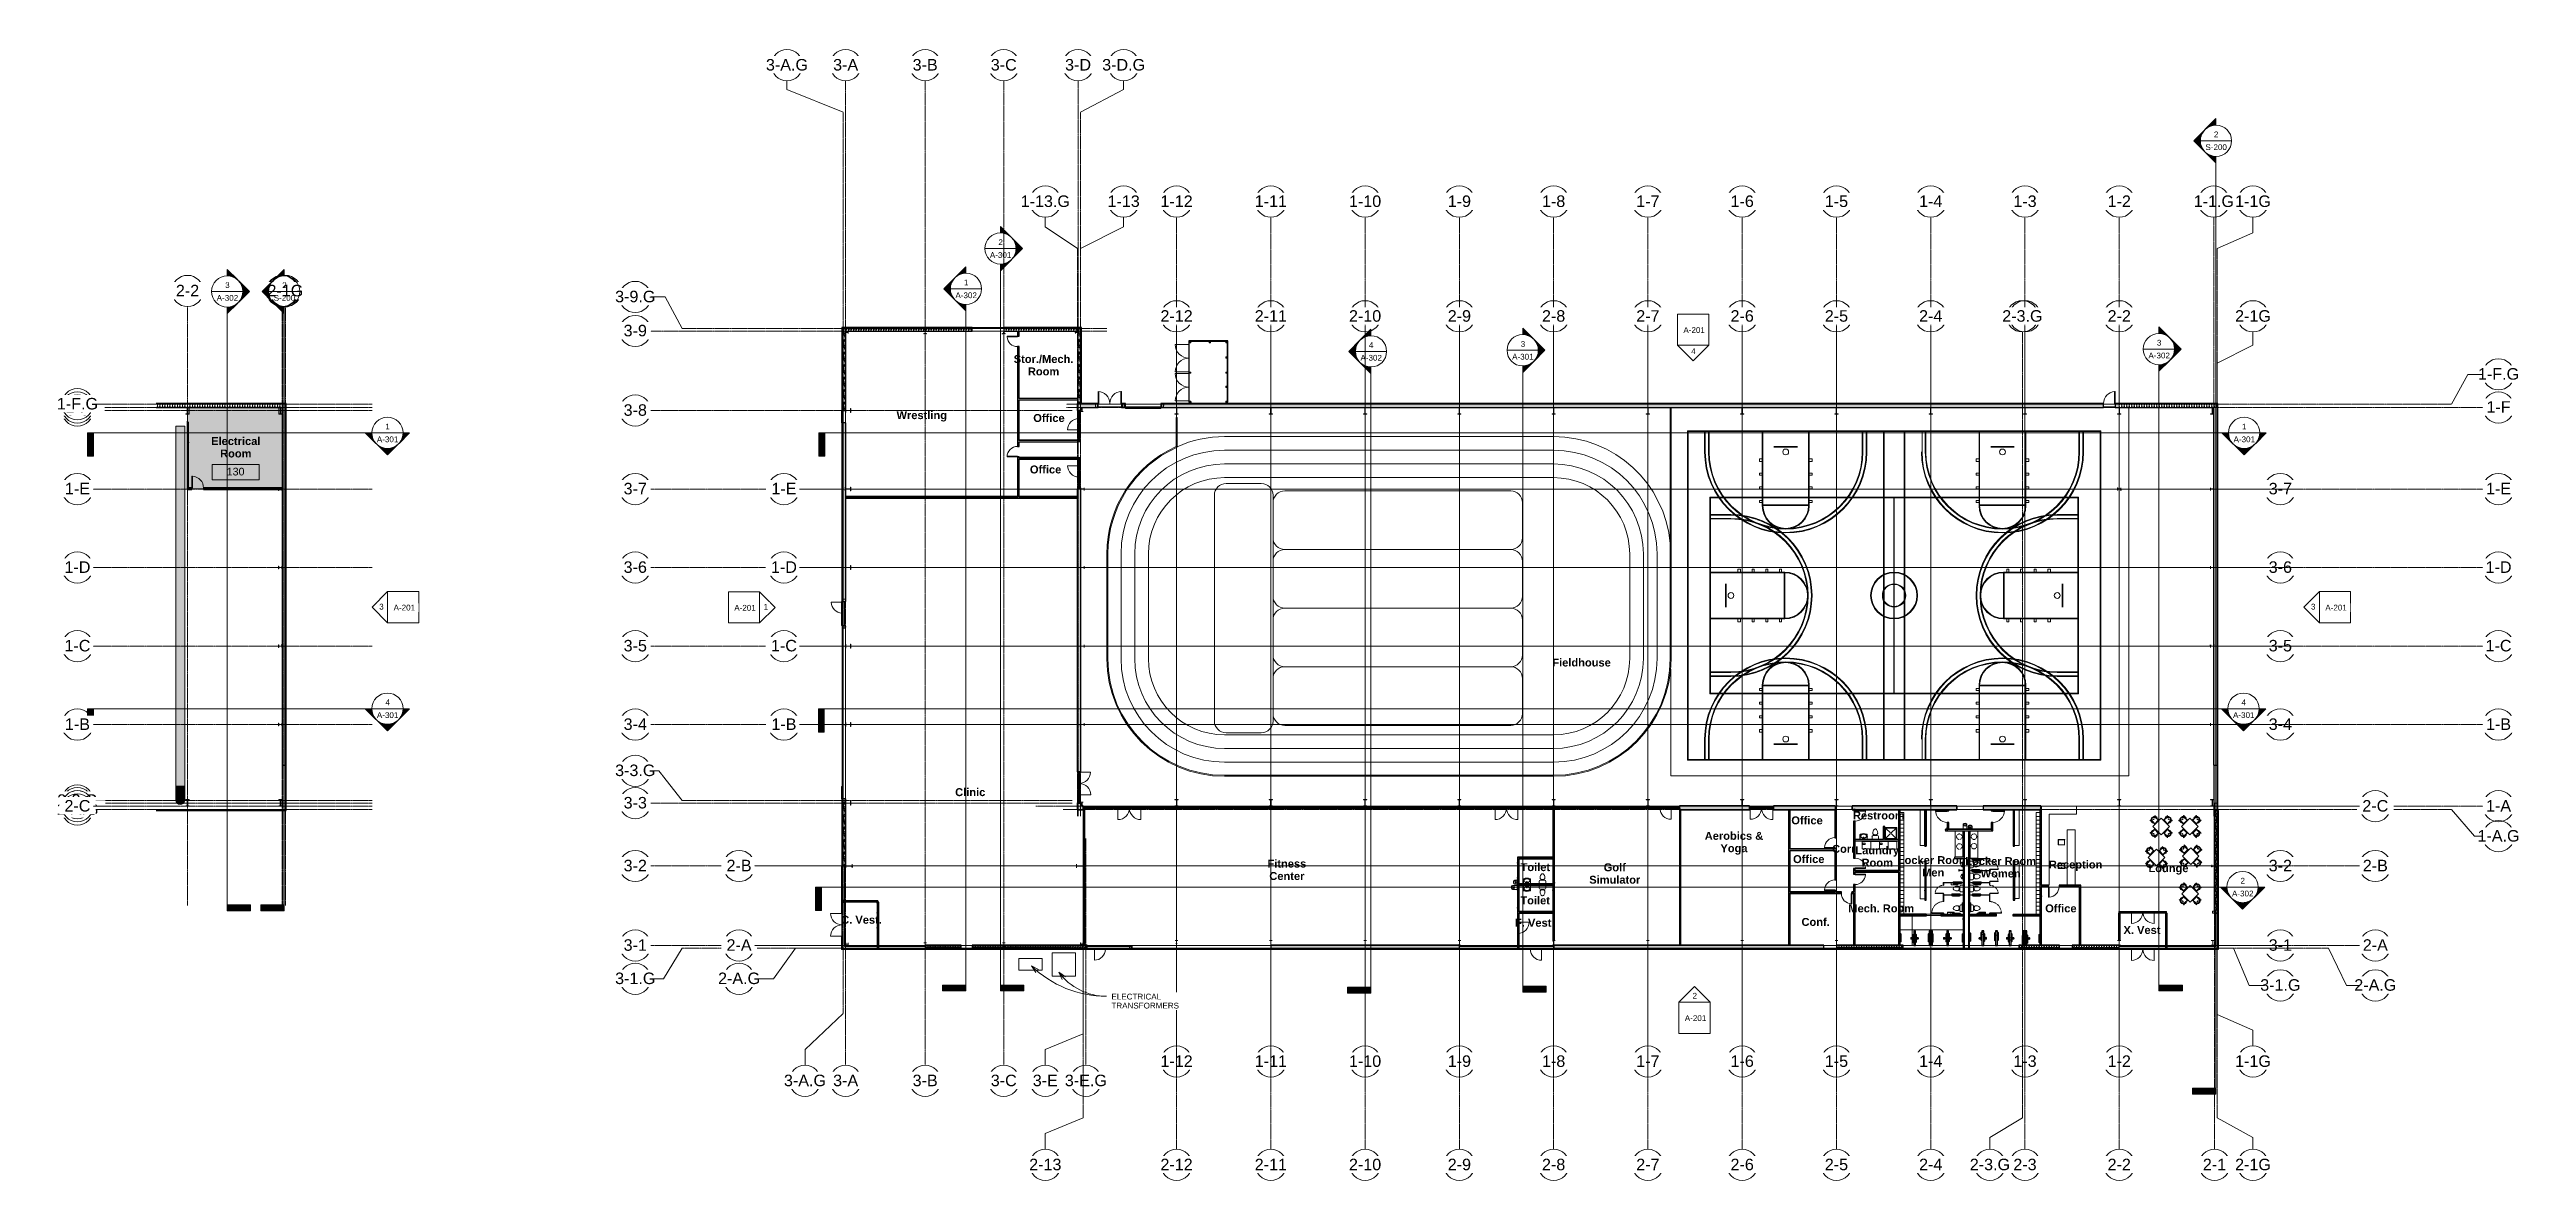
# Model space of a CAD drawing. Header units: inches. Extents: x 25557 to 33164, y -23509 to -20035.
import ezdxf

# ---------------------------------------------------------------- set-up
doc = ezdxf.new("R2010")
doc.units = ezdxf.units.IN
doc.header["$MEASUREMENT"] = 0
for name, pattern in [('Dash', [0.25, 0.125, -0.125]), ('Dash dot dot', [0.8125, 0.25, -0.1875, 0, -0.1875, 0, -0.1875]), ('Dash_2_', [0.25, 0.125, -0.125]), ('Grid Line 1_2_', [0.875, 0.5, -0.125, 0.125, -0.125])]:
    doc.linetypes.add(name, pattern=pattern)
for name, color, linetype, lineweight in [('A-DOOR', 31, 'Continuous', 9), ('A-DOOR-GLAZ', 31, 'Continuous', 15), ('A-FLOR', 192, 'Continuous', 9), ('A-FLOR-HRAL', 11, 'Continuous', 9), ('A-FLOR-OTLN', 90, 'Continuous', 9), ('A-FLOR-PATT', 8, 'Continuous', 9), ('A-GLAZ-CURT', 52, 'Continuous', 9), ('A-GLAZ-CWMG', 51, 'Continuous', 9), ('A-WALL', 113, 'Continuous', 25), ('A-WALL-PATT', 111, 'Continuous', 25), ('C-BLDG-PADS', 91, 'Continuous', 9), ('C-TOPO', 7, 'Continuous', 9), ('E-ELEC-EQPM', 71, 'Continuous', 9), ('G-ANNO-SYMB', 111, 'Continuous', 9), ('G-ANNO-TEXT', 231, 'Continuous', 9), ('I-FURN', 30, 'Continuous', 9), ('I-WALL', 2, 'Continuous', 9), ('L-SITE-WALL', 31, 'Continuous', 9), ('M-AREA-IDEN', 171, 'Continuous', 9), ('M-HVAC-DUCT', 70, 'Continuous', 9), ('P-SANR-FIXT', 6, 'Continuous', 9), ('Q-CASE', 31, 'Continuous', 9), ('Q-SPCQ', 91, 'Continuous', 9), ('Q-SPCQ-HDLN', 91, 'Dash_2_', 9), ('S-BEAM', 12, 'Continuous', 9), ('S-COLS', 52, 'Continuous', 9), ('S-GRID', 1, 'Continuous', 9), ('S-GRID-IDEN', 1, 'Continuous', 9)]:
    doc.layers.add(name, color=color, linetype=linetype, lineweight=lineweight)
doc.styles.add('Arial', font='arial.ttf', dxfattribs={"height": 35.407186})
doc.styles.add('Arial_1', font='arial.ttf', dxfattribs={"height": 17.703593})
doc.styles.add('Arial_2', font='arial.ttf', dxfattribs={"height": 23.60479})
doc.styles.add('Arial_B', font='arialbd.ttf', dxfattribs={"height": 24.354149})
pattern_1 = [(45, (0, 0), (-19.00703, 19.00703), []), (45, (0, 28.8), (-19.00703, 19.00703), [])]
pattern_2 = [(0, (0, 0), (61.44, 15.36), [2.534, -43.546, 2.534, -43.546, -245.76]), (0, (0, 0), (61.44, 15.36), [-92.16, 2.534, -89.626, 2.534, -43.546, -107.52]), (0, (0, 0), (61.44, 15.36), [-230.4, 2.534, -28.186, 2.534, -74.266]), (120, (23.04, 7.68), (-44.02215, 45.528601), [2.534, -43.546, 2.534, -43.546, -245.76]), (120, (23.04, 7.68), (-44.02215, 45.528601), [-92.16, 2.534, -89.626, 2.534, -43.546, -107.52]), (120, (23.04, 7.68), (-44.02215, 45.528601), [-230.4, 2.534, -28.186, 2.534, -74.266]), (240, (30.72, 38.4), (-17.41785, -60.888601), [2.534, -43.546, 2.534, -43.546, -245.76]), (240, (30.72, 38.4), (-17.41785, -60.888601), [-92.16, 2.534, -89.626, 2.534, -43.546, -107.52]), (240, (30.72, 38.4), (-17.41785, -60.888601), [-230.4, 2.534, -28.186, 2.534, -74.266])]
pattern_3 = [(161.57, (0.96, 0.96), (-7.6802237, -0.0009796), [0, -54.643, 6.067, 0]), (18.43, (-0.96, 0.96), (-7.6802237, 0.0009796), [0, -54.643, 6.067, 0]), (108.43, (0.96, 0.96), (3.8382953, -19.20136532), [18.211, -42.499]), (71.57, (-0.96, 0.96), (3.8382953, 19.20136532), [18.211, -42.499])]
pattern_4 = [(0, (0, 0), (0, 24), []), (90, (0, 0), (-24, 1e-15), [])]
pattern_5 = [(225, (26266.39, -22360.053), (19.00703, -19.00703), []), (225, (26266.39, -22388.853), (19.00703, -19.00703), [])]
pattern_6 = [(225, (25980.89, -22360.053), (19.00703, -19.00703), []), (225, (25980.89, -22388.853), (19.00703, -19.00703), [])]
pattern_7 = [(0, (5932.319, 0), (61.44, 15.36), [2.534, -43.546, 2.534, -43.546, -245.76]), (0, (5932.319, 0), (61.44, 15.36), [-92.16, 2.534, -89.626, 2.534, -43.546, -107.52]), (0, (5932.319, 0), (61.44, 15.36), [-230.4, 2.534, -28.186, 2.534, -74.266]), (120, (5955.359, 7.68), (-44.02215, 45.528601), [2.534, -43.546, 2.534, -43.546, -245.76]), (120, (5955.359, 7.68), (-44.02215, 45.528601), [-92.16, 2.534, -89.626, 2.534, -43.546, -107.52]), (120, (5955.359, 7.68), (-44.02215, 45.528601), [-230.4, 2.534, -28.186, 2.534, -74.266]), (240, (5963.039, 38.4), (-17.41785, -60.888601), [2.534, -43.546, 2.534, -43.546, -245.76]), (240, (5963.039, 38.4), (-17.41785, -60.888601), [-92.16, 2.534, -89.626, 2.534, -43.546, -107.52]), (240, (5963.039, 38.4), (-17.41785, -60.888601), [-230.4, 2.534, -28.186, 2.534, -74.266])]
pattern_8 = [(296.565, (5961.12, 17.28), (0.0001, 115.19999), [12.88, -244.715]), (33.69, (5966.88, 5.76), (-0.00014, 115.19958), [20.768, -394.592]), (33.69, (6082.08, 5.76), (-0.00014, 115.19958), [20.768, -394.592]), (33.69, (6197.28, 5.76), (-0.00014, 115.19958), [20.768, -394.592]), (116.565, (5984.16, 17.28), (0.0001, 115.19999), [12.88, -244.715]), (213.69, (5978.4, 28.8), (-0.00014, 115.19958), [20.768, -394.592]), (213.69, (6093.6, 28.8), (-0.00014, 115.19958), [20.768, -394.592]), (213.69, (6208.8, 28.8), (-0.00014, 115.19958), [20.768, -394.592]), (26.565, (6007.2, 17.28), (0.0001, 115.2), [25.76, -231.836]), (26.565, (6122.4, 17.28), (0.0001, 115.2), [25.76, -231.836]), (270, (6030.24, 28.8), (115.2, 7e-15), [11.52, -103.68]), (225, (6030.24, 17.28), (-1e-14, 115.20042), [16.292, -146.626]), (135, (6018.72, 5.76), (1e-14, 115.20042), [16.292, -146.626]), (288.435, (5984.16, 51.84), (-0.00042, 115.19956), [18.215, -346.08]), (18.435, (5989.92, 34.56), (-0.0004, 115.19956), [18.215, -346.08]), (18.435, (6105.12, 34.56), (-0.0004, 115.19956), [18.215, -346.08]), (18.435, (6220.32, 34.56), (-0.0004, 115.19956), [18.215, -346.08]), (135, (6007.2, 40.32), (1e-14, 115.20042), [16.292, -146.626]), (180, (5995.68, 51.84), (-1e-14, -115.2), [11.52, -103.68]), (251.565, (5955.36, 80.64), (0.00042, 115.19956), [18.215, -346.08]), (315, (5949.6, 63.36), (-1e-14, 115.20042), [16.292, -146.626]), (71.565, (5961.12, 51.84), (0.00042, 115.19956), [18.215, -346.08]), (135, (5966.88, 69.12), (1e-14, 115.20042), [16.292, -146.626]), (225, (6001.44, 80.64), (-1e-14, 115.20042), [16.292, -146.626]), (123.69, (5989.92, 69.12), (-0.00014, 115.19958), [20.768, -394.592]), (123.69, (6105.12, 69.12), (-0.00014, 115.19958), [20.768, -394.592]), (26.565, (5978.4, 86.4), (0.0001, 115.2), [12.88, -244.715]), (26.565, (6093.6, 86.4), (0.0001, 115.2), [12.88, -244.715]), (315, (5989.92, 92.16), (-1e-14, 115.20042), [16.292, -146.626]), (213.69, (6041.76, 109.44), (-0.00014, 115.19958), [20.768, -394.592]), (213.69, (6156.96, 109.44), (-0.00014, 115.19958), [20.768, -394.592]), (213.69, (6272.16, 109.44), (-0.00014, 115.19958), [20.768, -394.592]), (296.565, (6024.48, 97.92), (0.0001, 115.19999), [12.88, -244.715]), (45, (6030.24, 86.4), (1e-14, 115.20042), [16.292, -146.626]), (90, (6041.76, 97.92), (-115.2, 7e-15), [11.52, -103.68]), (213.69, (5989.92, 115.2), (-0.00014, 115.19958), [20.768, -394.592]), (213.69, (6105.12, 115.2), (-0.00014, 115.19958), [20.768, -394.592]), (213.69, (6220.32, 115.2), (-0.00014, 115.19958), [20.768, -394.592]), (315, (5972.64, 103.68), (-1e-14, 115.20042), [8.146, -154.772]), (26.565, (5978.4, 97.92), (0.0001, 115.2), [12.88, -244.715]), (26.565, (6093.6, 97.92), (0.0001, 115.2), [12.88, -244.715]), (90, (5989.92, 103.68), (-115.2, 7e-15), [11.52, -103.68]), (333.435, (5943.84, 109.44), (-0.0001, 115.2), [12.88, -244.715]), (333.435, (6059.04, 109.44), (-0.0001, 115.2), [12.88, -244.715]), (243.435, (5955.36, 103.68), (-0.0001, 115.19999), [12.88, -244.715]), (161.565, (5949.6, 92.16), (0.0004, 115.19956), [18.215, -346.08]), (161.565, (6064.8, 92.16), (0.0004, 115.19956), [18.215, -346.08]), (161.565, (6180, 92.16), (0.0004, 115.19956), [18.215, -346.08]), (45, (5932.32, 97.92), (1e-14, 115.20042), [16.292, -146.626]), (26.565, (5938.08, 0), (0.0001, 115.2), [12.88, -244.715]), (26.565, (6053.28, 0), (0.0001, 115.2), [12.88, -244.715]), (116.565, (5949.6, 5.76), (0.0001, 115.19999), [12.88, -244.715]), (206.565, (5943.84, 17.28), (0.0001, 115.2), [12.88, -244.715]), (206.565, (6059.04, 17.28), (0.0001, 115.2), [12.88, -244.715]), (296.565, (5932.32, 11.52), (0.0001, 115.19999), [12.88, -244.715]), (14.036, (6018.72, 51.84), (0.0005, 115.19957), [23.749, -451.233]), (14.036, (6133.92, 51.84), (0.0005, 115.19957), [23.749, -451.233]), (14.036, (6249.12, 51.84), (0.0005, 115.19957), [23.749, -451.233]), (14.036, (6364.32, 51.84), (0.0005, 115.19957), [23.749, -451.233]), (135, (6041.76, 57.6), (1e-14, 115.20042), [16.292, -146.626]), (198.435, (6030.24, 69.12), (-0.0004, 115.19956), [18.215, -346.08]), (198.435, (6145.44, 69.12), (-0.0004, 115.19956), [18.215, -346.08]), (198.435, (6260.64, 69.12), (-0.0004, 115.19956), [18.215, -346.08]), (296.565, (6012.96, 63.36), (0.0001, 115.19999), [12.88, -244.715]), (333.435, (5938.08, 34.56), (-0.0001, 115.2), [12.88, -244.715]), (333.435, (6053.28, 34.56), (-0.0001, 115.2), [12.88, -244.715]), (45, (5949.6, 28.8), (1e-14, 115.20042), [8.146, -154.772]), (116.565, (5955.36, 34.56), (0.0001, 115.19999), [12.88, -244.715]), (225, (5949.6, 46.08), (-1e-14, 115.20042), [16.292, -146.626])]
pattern_9 = [(45, (5932.32, 0), (-19.00703, 19.00703), []), (45, (5932.32, 28.8), (-19.00703, 19.00703), [])]
pattern_10 = [(161.57, (5933.279, 0.96), (-7.6802237, -0.0009796), [0, -54.643, 6.067, 0]), (18.43, (5931.359, 0.96), (-7.6802237, 0.0009796), [0, -54.643, 6.067, 0]), (108.43, (5933.279, 0.96), (3.8382953, -19.20136532), [18.211, -42.499]), (71.57, (5931.359, 0.96), (3.8382953, 19.20136532), [18.211, -42.499])]
pattern_11 = [(0, (5932.32, 0), (0, 24), []), (90, (5932.32, 0), (-24, 1e-15), [])]
pattern_12 = [(225, (31623.71, -22360.053), (19.00703, -19.00703), []), (225, (31623.71, -22388.853), (19.00703, -19.00703), [])]
pattern_13 = [(225, (31334.21, -22360.053), (19.00703, -19.00703), []), (225, (31334.21, -22388.853), (19.00703, -19.00703), [])]
pattern_14 = [(225, (31044.71, -22360.053), (19.00703, -19.00703), []), (225, (31044.71, -22388.853), (19.00703, -19.00703), [])]
pattern_15 = [(225, (30755.21, -22360.053), (19.00703, -19.00703), []), (225, (30755.21, -22388.853), (19.00703, -19.00703), [])]
pattern_16 = [(225, (30465.71, -22360.053), (19.00703, -19.00703), []), (225, (30465.71, -22388.853), (19.00703, -19.00703), [])]
pattern_17 = [(225, (30176.21, -22360.053), (19.00703, -19.00703), []), (225, (30176.21, -22388.853), (19.00703, -19.00703), [])]
pattern_18 = [(225, (29886.71, -22360.053), (19.00703, -19.00703), []), (225, (29886.71, -22388.853), (19.00703, -19.00703), [])]
pattern_19 = [(225, (29597.21, -22360.053), (19.00703, -19.00703), []), (225, (29597.21, -22388.853), (19.00703, -19.00703), [])]
pattern_20 = [(225, (29307.71, -22360.053), (19.00703, -19.00703), []), (225, (29307.71, -22388.853), (19.00703, -19.00703), [])]
pattern_21 = [(225, (29018.21, -22360.053), (19.00703, -19.00703), []), (225, (29018.21, -22388.853), (19.00703, -19.00703), [])]
pattern_22 = [(225, (32198.71, -22360.053), (19.00703, -19.00703), []), (225, (32198.71, -22388.853), (19.00703, -19.00703), [])]
pattern_23 = [(225, (31913.21, -22360.053), (19.00703, -19.00703), []), (225, (31913.21, -22388.853), (19.00703, -19.00703), [])]

msp = doc.modelspace()

# ---------------------------------------------------------------- texts
at = {"layer": 'G-ANNO-SYMB', "char_height": 17.7, "attachment_point": 2, "line_spacing_factor": 0.938532, "style": 'Arial_1'}
for s, insert, width in [('2', (32210.8, -20286.8), 16.416), ('S-200', (32210.8, -20326), 78.624), ('A-301', (28477.9, -20657.3), 78.624), ('2', (28477.9, -20618), 16.416), ('3', (26103.4, -20749.8), 16.416), ('1', (28372.1, -20741.7), 16.416), ('A-302', (26103.4, -20789), 78.624), ('A-302', (28372.1, -20781), 78.624), ('A-302', (29615.9, -20973), 78.624), ('4', (29615.9, -20933.7), 16.416), ('A-301', (30081.8, -20969.7), 78.624), ('3', (30081.8, -20930.5), 16.416), ('A-302', (32035.8, -20966), 78.624), ('3', (32035.8, -20926.7), 16.416), ('1', (26595.4, -21184.2), 16.416), ('1', (32297.2, -21184.2), 16.416), ('A-301', (26595.4, -21223.5), 78.624), ('A-301', (32297.2, -21223.5), 78.624), ('4', (26595.4, -22031.5), 16.416), ('4', (32295.6, -22031.5), 16.416), ('A-301', (26595.4, -22070.8), 78.624), ('2', (32292.5, -22579.5), 16.416), ('A-302', (32292.5, -22618.8), 78.624)]:
    msp.add_mtext(s, dxfattribs=dict(at, insert=insert, width=width))
at = {"layer": 'M-AREA-IDEN', "attachment_point": 2, "line_spacing_factor": 0.938532}
for s, insert, char_height, width, style in [('Stor./Mech.\\PRoom', (28609.8, -20973.5), 24.354, 212.544, 'Arial_B'), ('Wrestling', (28235.7, -21145.9), 24.35, 179.712, 'Arial_B'), ('Office', (28626.4, -21154.7), 24.35, 112.032, 'Arial_B'), ('Electrical\\PRoom', (26129.1, -21225.6), 24.35, 175.104, 'Arial_B'), ('130', (26128.5, -21319.7), 23.6, 65.664, 'Arial_2'), ('Office', (28616, -21312.8), 24.35, 112.032, 'Arial_B'), ('Fieldhouse', (30262, -21905.9), 24.35, 208.512, 'Arial_B'), ('Clinic', (28384.6, -22304.1), 24.35, 107.424, 'Arial_B'), ('Aerobics &\\PYoga', (30730, -22438.3), 24.35, 207.36, 'Arial_B'), ('Office', (30954.4, -22390.8), 24.35, 112.032, 'Arial_B'), ('Restroom', (31174.8, -22375.7), 24.35, 184.32, 'Arial_B'), ('Office', (30959.7, -22509.8), 24.35, 112.032, 'Arial_B'), ('Corr.', (31071.9, -22478.3), 24.35, 94.176, 'Arial_B'), ('Laundry\\PRoom', (31170, -22482.7), 24.35, 155.52, 'Arial_B'), ('Locker Room\\PMen', (31341.9, -22512.8), 24.354, 252.288, 'Arial_B'), ('Locker Room\\PWomen', (31549, -22515.9), 24.354, 252.288, 'Arial_B'), ('Fitness\\PCenter', (29357, -22523.7), 24.35, 138.24, 'Arial_B'), ('Toilet', (30120.1, -22534.5), 24.35, 105.408, 'Arial_B'), ('Golf\\PSimulator', (30364, -22535), 24.35, 182.016, 'Arial_B'), ('Reception', (31779.1, -22526.4), 24.35, 190.944, 'Arial_B'), ('Lounge', (32064.4, -22537.7), 24.35, 142.848, 'Arial_B'), ('Toilet', (30119.5, -22636.6), 24.35, 105.408, 'Arial_B'), ('Mech. Room', (31182.3, -22661.1), 24.35, 234.72, 'Arial_B'), ('Office', (31733.9, -22661.1), 24.35, 112.032, 'Arial_B'), ('C. Vest.', (28050.8, -22696.2), 24.35, 144.576, 'Arial_B'), ('F. Vest', (30113.5, -22705.4), 24.35, 129.312, 'Arial_B'), ('Conf.', (30980.9, -22702.8), 24.35, 101.088, 'Arial_B'), ('X. Vest', (31983, -22727.6), 24.35, 131.328, 'Arial_B')]:
    msp.add_mtext(s, dxfattribs=dict(at, insert=insert, char_height=char_height, width=width, style=style))

# ---------------------------------------------------------------- blocks, each defined once
blk = doc.blocks.new('Single-Flush - 36_ x 80_-913687-Mezzanine Floor Plan')
at = {"layer": 'A-DOOR', "lineweight": 13}
for p, q in [((16, -2.4), (16, -38.4)), ((18, -2.4), (16, -2.4)), ((18, -38.4), (16, -38.4)), ((18, -2.4), (18, -38.4))]:
    blk.add_line(p, q, dxfattribs=at)
at = {"layer": 'A-DOOR'}
blk.add_arc((18, -2.4), 36.1, 180, 266.82115, dxfattribs=at)
blk = doc.blocks.new('Round Elbow - 1_5 D-870650-Mezzanine Floor Plan')
at = {"layer": 'M-HVAC-DUCT'}
for points in [[(25958.5, -22354.1), (25958.5, -22298.1), (25944.5, -22298.1), (25944.6, -22340.8), (25944.8, -22342.7), (25945.5, -22345.2), (25946.6, -22347.3), (25948, -22349.2), (25949.5, -22350.8), (25951.8, -22352.3), (25953.8, -22353.2), (25956.1, -22353.8), (25957.6, -22354)], [(25958.5, -22354.1), (25961, -22353.8), (25963.7, -22353), (25965.5, -22352.2), (25967.5, -22350.8), (25969.5, -22348.7), (25970.7, -22347.1), (25971.7, -22344.8), (25972.4, -22342), (25972.5, -22339.1), (25972.5, -22298.1), (25958.5, -22298.1), (25958.5, -22353.8)]]:
    blk.add_hatch(color=256, dxfattribs=at).paths.add_polyline_path(points, flags=0)
for p, q in [((25944.5, -22298.1), (25958.5, -22298.1)), ((25958.5, -22298.1), (25972.5, -22298.1))]:
    blk.add_line(p, q, dxfattribs=at)
at = {"layer": 'M-HVAC-DUCT', "flags": 128}
for points in [[(25944.5, -22298.1), (25944.5, -22299.7), (25944.5, -22301.4), (25944.5, -22303.1), (25944.5, -22304.7), (25944.5, -22306.4), (25944.5, -22308), (25944.5, -22309.7), (25944.5, -22311.3), (25944.5, -22312.8), (25944.5, -22314.4), (25944.5, -22315.9), (25944.5, -22317.4), (25944.5, -22318.9), (25944.5, -22320.4), (25944.5, -22321.8), (25944.5, -22323.1), (25944.5, -22324.5), (25944.5, -22325.7), (25944.5, -22327), (25944.5, -22328.2), (25944.5, -22329.3), (25944.5, -22330.4), (25944.5, -22331.5), (25944.5, -22332.5), (25944.5, -22333.4), (25944.5, -22334.3), (25944.5, -22335.1), (25944.5, -22335.9), (25944.5, -22336.6), (25944.5, -22337.2), (25944.5, -22337.8), (25944.5, -22338.3), (25944.5, -22338.7), (25944.5, -22339.1), (25944.5, -22339.4), (25944.5, -22339.7), (25944.5, -22339.9), (25944.5, -22340), (25944.5, -22340.1), (25944.5, -22340.1)], [(25972.5, -22340.1), (25972.5, -22340), (25972.5, -22339.9), (25972.5, -22339.8), (25972.5, -22339.5), (25972.5, -22339.2), (25972.5, -22338.8), (25972.5, -22338.4), (25972.5, -22337.9), (25972.5, -22337.4), (25972.5, -22336.7), (25972.5, -22336.1), (25972.5, -22335.3), (25972.5, -22334.5), (25972.5, -22333.6), (25972.5, -22332.7), (25972.5, -22331.7), (25972.5, -22330.7), (25972.5, -22329.6), (25972.5, -22328.5), (25972.5, -22327.3), (25972.5, -22326.1), (25972.5, -22324.8), (25972.5, -22323.5), (25972.5, -22322.1), (25972.5, -22320.7), (25972.5, -22319.3), (25972.5, -22317.8), (25972.5, -22316.4), (25972.5, -22314.8), (25972.5, -22313.3), (25972.5, -22311.7), (25972.5, -22310.1), (25972.5, -22308.5), (25972.5, -22306.8), (25972.5, -22305.2), (25972.5, -22303.5), (25972.5, -22301.9), (25972.5, -22300.2), (25972.5, -22298.5), (25972.5, -22298.1)]]:
    blk.add_lwpolyline(points, dxfattribs=at)
at = {"layer": 'M-HVAC-DUCT'}
for start, end in [(180, 270), (270, 349.95806)]:
    blk.add_arc((25958.5, -22340.1), 14, start, end, dxfattribs=at)
blk = doc.blocks.new('columns and girder2 - one-1108489-Mezzanine Floor Plan')
at = {"layer": 'S-BEAM'}
h = blk.add_hatch(dxfattribs=at)
h.set_pattern_fill('FP_5', color=256, style=0, pattern_type=2)
h.set_pattern_definition(pattern_5)
h.paths.add_polyline_path([(5, -0.5), (-5, -0.5), (-5, -2), (5, -2)], flags=0)
h.paths.add_polyline_path([(5, -20), (-5, -20), (-5, -21.5), (5, -21.5)], flags=0)
h.paths.add_polyline_path([(-2.3, -1204.8), (-5, -1204.8), (-5, -1206.3), (5, -1206.3), (5, -1204.8)], flags=0)
h.paths.add_polyline_path([(5, -1224.3), (-5, -1224.3), (-5, -1225.8), (5, -1225.8)], flags=0)
h = blk.add_hatch(dxfattribs=at)
h.set_pattern_fill('FP_5', color=256, style=0, pattern_type=2)
h.set_pattern_definition(pattern_5)
h.paths.add_polyline_path([(-0.6, -2), (-0.6, -20), (0.6, -20), (0.6, -2)], flags=0)
h.paths.add_polyline_path([(0.6, -1206.3), (-0.6, -1206.3), (-0.6, -1224.3), (0.6, -1224.3)], flags=0)
at = {"layer": 'S-BEAM', "lineweight": 15}
for p, q in [((5, -0.5), (-5, -0.5)), ((-5, -0.5), (-5, -2)), ((-5, -2), (5, -2)), ((5, -20), (-5, -20)), ((-5, -20), (-5, -21.5)), ((-5, -21.5), (5, -21.5)), ((0.6, -2), (-0.6, -2)), ((-0.6, -2), (-0.6, -20)), ((-0.6, -20), (0.6, -20)), ((0.6, -20), (0.6, -2)), ((5, -2), (5, -0.5)), ((5, -21.5), (5, -20)), ((-5, -1206.3), (5, -1206.3)), ((0.6, -1206.3), (-0.6, -1206.3)), ((-0.6, -1206.3), (-0.6, -1224.3)), ((0.6, -1224.3), (0.6, -1206.3)), ((5, -1224.3), (-5, -1224.3)), ((-0.6, -1224.3), (0.6, -1224.3))]:
    blk.add_line(p, q, dxfattribs=at)
blk = doc.blocks.new('columns and girder2 - one-V1-Mezzanine Floor Plan')
at = {"layer": 'S-BEAM'}
h = blk.add_hatch(dxfattribs=at)
h.set_pattern_fill('FP_6', color=256, style=0, pattern_type=2)
h.set_pattern_definition(pattern_6)
h.paths.add_polyline_path([(5, -0.5), (-5, -0.5), (-5, -2), (5, -2)], flags=0)
h.paths.add_polyline_path([(5, -20), (-5, -20), (-5, -21.5), (5, -21.5)], flags=0)
h.paths.add_polyline_path([(0, -1204.8), (-5, -1204.8), (-5, -1206.3), (5, -1206.3), (5, -1204.8)], flags=0)
h.paths.add_polyline_path([(-5, -1224.3), (-5, -1225.8), (5, -1225.8), (5, -1224.3)], flags=0)
h = blk.add_hatch(dxfattribs=at)
h.set_pattern_fill('FP_6', color=256, style=0, pattern_type=2)
h.set_pattern_definition(pattern_6)
h.paths.add_polyline_path([(-0.6, -2), (-0.6, -20), (0.6, -20), (0.6, -2)], flags=0)
h.paths.add_polyline_path([(0.6, -1206.3), (-0.6, -1206.3), (-0.6, -1224.3), (0.6, -1224.3)], flags=0)
at = {"layer": 'S-BEAM', "lineweight": 15}
for p, q in [((5, -0.5), (-5, -0.5)), ((-5, -0.5), (-5, -2)), ((-5, -2), (5, -2)), ((5, -20), (-5, -20)), ((-5, -20), (-5, -21.5)), ((-5, -21.5), (5, -21.5)), ((0.6, -2), (-0.6, -2)), ((-0.6, -2), (-0.6, -20)), ((-0.6, -20), (0.6, -20)), ((0.6, -20), (0.6, -2)), ((5, -2), (5, -0.5)), ((5, -21.5), (5, -20)), ((-5, -1206.3), (5, -1206.3)), ((0.6, -1206.3), (-0.6, -1206.3)), ((-0.6, -1206.3), (-0.6, -1224.3)), ((5, -1204.8), (0, -1204.8)), ((0.6, -1224.3), (0.6, -1206.3)), ((5, -1206.3), (5, -1204.8)), ((5, -1224.3), (-5, -1224.3)), ((-0.6, -1224.3), (0.6, -1224.3)), ((5, -1225.8), (5, -1224.3))]:
    blk.add_line(p, q, dxfattribs=at)
blk = doc.blocks.new('Toilet-Domestic-3D - Toilet-Domestic-3D-3240-Overall Floor Plan')
at = {"layer": 'P-SANR-FIXT', "color": 7}
for p, q in [((-10, 11.7), (-10, 19.5)), ((-7.4, 1), (-7.5, 0)), ((-7.5, 0), (-7.3, -2)), ((-7.2, 2), (-7.4, 1)), ((-7, 3), (-7.2, 2)), ((-6.4, 4), (-7, 3)), ((-5.2, 5), (-6.4, 4)), ((6.2, 8), (-6.3, 8)), ((-4.9, 8), (-5.2, 5)), ((-3.8, 5.5), (-5.2, 5)), ((-1, 6), (-3.8, 5.5)), ((1, 6), (-1, 6)), ((3.8, 5.5), (1, 6)), ((5.2, 5), (3.8, 5.5)), ((4.9, 8), (5.2, 5)), ((6.4, 4), (5.2, 5)), ((7, 3), (6.4, 4)), ((7.2, 2), (7, 3)), ((7.4, 1), (7.2, 2)), ((7.3, -2), (7.5, 0)), ((7.5, 0), (7.4, 1)), ((10, 19.5), (10, 11.7)), ((-7.3, -2), (-6.8, -4)), ((-6.8, -4), (-6.1, -6)), ((-6.1, -6), (-5.1, -8)), ((-5.1, -8), (-3.7, -10)), ((-3.7, -10), (-2.7, -11)), ((-2.7, -11), (-1.9, -11.5)), ((-1.9, -11.5), (-0.5, -12)), ((-0.5, -12), (0.5, -12)), ((0.5, -12), (1.9, -11.5)), ((1.9, -11.5), (2.7, -11)), ((2.7, -11), (3.7, -10)), ((3.7, -10), (5.1, -8)), ((5.1, -8), (6.1, -6)), ((6.1, -6), (6.8, -4)), ((6.8, -4), (7.3, -2))]:
    blk.add_line(p, q, dxfattribs=at)
for centre, start, end in [((-6.3, 11.7), 180, 270), ((6.2, 11.7), 270, 360)]:
    blk.add_arc(centre, 3.73, start, end, dxfattribs=at)
blk = doc.blocks.new('Sink-Bathroom-Kohler-Pinoir-2035-8 - Vitreous_China-0-White-3242-Overall Floor Plan')
at = {"layer": 'P-SANR-FIXT', "color": 7}
for p, q in [((24150.8, -22603), (24150.8, -22603.5)), ((24151.1, -22603.5), (24151.1, -22603)), ((24151.5, -22603), (24151.5, -22603.5)), ((24151.5, -22603.3), (24162, -22603.3)), ((24162, -22603.5), (24151.5, -22603.5)), ((24162, -22603.3), (24172.4, -22603.3)), ((24172.4, -22603.5), (24162, -22603.5)), ((24172.4, -22603.5), (24172.4, -22603)), ((24172.8, -22603), (24172.8, -22603.5)), ((24173.1, -22603.5), (24173.1, -22603))]:
    blk.add_line(p, q, dxfattribs=at)
for centre, radius, start, end in [((24257.2, -22610.5), 106.6, 176.2165, 183.78169), ((24152.4, -22617.6), 1.54, 179.96548, 246.03955), ((24257.2, -22610.5), 106.3, 176.21195, 183.78649), ((24152.4, -22617.6), 1.29, 179.60353, 246.01235), ((24257.2, -22610.5), 105.9, 176.20455, 183.79545), ((24152.4, -22617.6), 0.875, 178.70728, 245.94466), ((24162, -22595.7), 25.4, 246.32584, 293.66977), ((24162, -22595.7), 25.2, 246.32735, 293.66977), ((24162, -22595.7), 24.7, 246.33023, 293.66977), ((24157.4, -22613), 4.9, 129.36336, 236.44856), ((24157.4, -22613), 4.26, 129.57747, 236.64415), ((24162, -22619.6), 12.8, 53.57252, 126.42748), ((24162, -22619.6), 12.2, 53.65076, 126.34924), ((24162, -22607.3), 12.2, 233.76827, 306.23173), ((24162, -22607.3), 11.6, 233.69309, 306.30691), ((24158, -22605.3), 0.692, 0, 180), ((24158, -22605.3), 0.692, 180, 0), ((24162, -22609.4), 0.934, 0, 180), ((24162, -22609.4), 0.934, 180, 0), ((24162, -22605.3), 0.69, 0, 180), ((24162, -22605.3), 0.69, 180, 0), ((24166, -22605.3), 0.69, 0, 180), ((24166, -22605.3), 0.69, 180, 0), ((24166.5, -22613), 4.26, 303.35585, 50.42253), ((24166.5, -22613), 4.9, 303.55144, 50.63664), ((24171.5, -22617.6), 0.862, 293.66977, 1.92173), ((24171.5, -22617.6), 1.28, 293.66977, 0.90352), ((24171.5, -22617.6), 1.53, 293.66977, 0.49426), ((24066.7, -22610.5), 105.9, 356.20455, 3.79545), ((24066.7, -22610.5), 106.3, 356.21461, 3.78805), ((24066.7, -22610.5), 106.6, 356.21998, 3.7835)]:
    blk.add_arc(centre, radius, start, end, dxfattribs=at)
blk = doc.blocks.new('Drinking_Fountain-Haws_Corporation-Wall_Mounted_1119 - 1119-11062-Overall Floor Plan')
at = {"layer": 'P-SANR-FIXT', "color": 7}
for p, q in [((43.1, 4.7), (11.1, 4.7)), ((11.1, 4.7), (11.1, 4.2)), ((13.1, 19.5), (13.1, 4.7)), ((25.1, 4.7), (25.1, 19.5)), ((29.1, 13.7), (29.1, 4.7)), ((41.1, 4.7), (41.1, 13.7)), ((43.1, 4.2), (43.1, 4.7))]:
    blk.add_line(p, q, dxfattribs=at)
for centre, radius in [((19.1, 16.7), 1.13), ((22.9, 20.5), 0.625), ((35.1, 10.9), 1.13), ((38.9, 14.8), 0.625)]:
    blk.add_circle(centre, radius, dxfattribs=at)
for centre, radius, start, end in [((16.1, 19.5), 3, 97.57756, 180), ((19.1, -3.1), 25.8, 82.42244, 97.57756), ((22.1, 19.5), 3, 360, 82.42244), ((32.1, 13.7), 3, 97.57756, 180), ((35.1, -8.8), 25.7, 82.42244, 97.57756), ((38.1, 13.7), 3, 360, 82.42244)]:
    blk.add_arc(centre, radius, start, end, dxfattribs=at)
for centre, ratio in [((19.1, 17.8), 0.786373), ((35.1, 12.1), 0.786365)]:
    blk.add_ellipse(centre, major_axis=(-5.25, 0), ratio=ratio, dxfattribs=at)
blk = doc.blocks.new('Locker-Double Stacked - 12_ x 12_-3246-Overall Floor Plan')
at = {"layer": 'I-FURN', "color": 7}
for p, q in [((-6, -6), (-6, 6)), ((-6, 6), (6, 6)), ((6, 6), (6, -6)), ((6, -6), (-6, -6))]:
    blk.add_line(p, q, dxfattribs=at)
blk = doc.blocks.new('Furniture 5 - Furniture 1-2367-Overall Floor Plan')
at = {"layer": 'I-FURN', "color": 7}
for p, q in [((25654, -22499.5), (25640.6, -22499.5)), ((25654, -22611.9), (25654, -22499.5)), ((25640.6, -22611.9), (25654, -22611.9))]:
    blk.add_line(p, q, dxfattribs=at)
blk = doc.blocks.new('Toilet-Domestic-3D - Toilet-Domestic-3D-V38-Overall Floor Plan')
at = {"layer": 'P-SANR-FIXT', "color": 7}
for p, q in [((-10, 11.7), (-10, 19.5)), ((-7.4, 1), (-7.5, 0)), ((-7.5, 0), (-7.3, -2)), ((-7.2, 2), (-7.4, 1)), ((-7, 3), (-7.2, 2)), ((-6.4, 4), (-7, 3)), ((-5.2, 5), (-6.4, 4)), ((6.2, 8), (-6.3, 8)), ((-4.9, 8), (-5.2, 5)), ((-3.8, 5.5), (-5.2, 5)), ((-1, 6), (-3.8, 5.5)), ((1, 6), (-1, 6)), ((3.8, 5.5), (1, 6)), ((5.2, 5), (3.8, 5.5)), ((4.9, 8), (5.2, 5)), ((6.4, 4), (5.2, 5)), ((7, 3), (6.4, 4)), ((7.2, 2), (7, 3)), ((7.4, 1), (7.2, 2)), ((7.3, -2), (7.5, 0)), ((7.5, 0), (7.4, 1)), ((10, 19.5), (10, 18)), ((10, 16.5), (10, 11.7)), ((-7.3, -2), (-6.8, -4)), ((-6.8, -4), (-6.1, -6)), ((-6.1, -6), (-5.1, -8)), ((-5.1, -8), (-3.7, -10)), ((-3.7, -10), (-2.7, -11)), ((-2.7, -11), (-1.9, -11.5)), ((-1.9, -11.5), (-0.5, -12)), ((-0.5, -12), (0.5, -12)), ((0.5, -12), (1.9, -11.5)), ((1.9, -11.5), (2.7, -11)), ((2.7, -11), (3.7, -10)), ((3.7, -10), (5.1, -8)), ((5.1, -8), (6.1, -6)), ((6.1, -6), (6.8, -4)), ((6.8, -4), (7.3, -2))]:
    blk.add_line(p, q, dxfattribs=at)
for centre, start, end in [((-6.3, 11.7), 180, 270), ((6.2, 11.7), 270, 360)]:
    blk.add_arc(centre, 3.73, start, end, dxfattribs=at)
blk = doc.blocks.new('Furniture 6 - Furniture 1-2394-Overall Floor Plan')
at = {"layer": 'I-FURN', "color": 7}
for p, q in [((25654, -22606.2), (25654, -22496.3)), ((25640, -22606.2), (25654, -22606.2))]:
    blk.add_line(p, q, dxfattribs=at)
blk = doc.blocks.new('Vanity Counter Top w 2 Round Sink Holes - 72_-96054-Overall Floor Plan')
at = {"layer": 'Q-CASE', "color": 10, "lineweight": 13}
for p, q in [((-52.3, 0), (-52.3, -25)), ((-52.3, -0.8), (31.9, -0.8)), ((-52.3, -25), (31.9, -25))]:
    blk.add_line(p, q, dxfattribs=at)
at = {"layer": 'Q-CASE', "color": 9, "linetype": 'Dash dot dot'}
for centre, start, end in [((-15, -12.6), 360, 180), ((-15, -12.6), 180, 0), ((13.9, -12.6), 360, 180), ((13.9, -12.6), 180, 0)]:
    blk.add_arc(centre, 8.43, start, end, dxfattribs=at)
blk = doc.blocks.new('Furniture 7 - Furniture 1-2413-Overall Floor Plan')
at = {"layer": 'I-FURN', "color": 7}
for p, q in [((25350.6, -22499.5), (25350.6, -22612.9)), ((25364.6, -22499.5), (25350.6, -22499.5)), ((25350.6, -22612.9), (25364.6, -22612.9))]:
    blk.add_line(p, q, dxfattribs=at)
blk = doc.blocks.new('Toilet-Domestic-3D - Toilet-Domestic-3D-11065-Overall Floor Plan')
at = {"layer": 'P-SANR-FIXT', "color": 7}
for p, q in [((-7.5, 0), (-7.3, 2)), ((-7.3, 2), (-6.8, 4)), ((-6.8, 4), (-6.1, 6)), ((-6.1, 6), (-5.1, 8)), ((-5.1, 8), (-3.7, 10)), ((-3.7, 10), (-2.7, 11)), ((-2.7, 11), (-1.9, 11.5)), ((-1.9, 11.5), (-0.5, 12)), ((-0.5, 12), (0.5, 12)), ((0.5, 12), (1.9, 11.5)), ((1.9, 11.5), (2.7, 11)), ((2.7, 11), (3.7, 10)), ((3.7, 10), (5.1, 8)), ((5.1, 8), (6.1, 6)), ((6.1, 6), (6.8, 4)), ((6.8, 4), (7.3, 2)), ((7.3, 2), (7.5, 0)), ((-10, -11.7), (-10, -18.5)), ((-7.4, -1), (-7.5, 0)), ((-7.2, -2), (-7.4, -1)), ((-7, -3), (-7.2, -2)), ((-6.4, -4), (-7, -3)), ((-5.2, -5), (-6.4, -4)), ((6.2, -8), (-6.3, -8)), ((-3.8, -5.5), (-5.2, -5)), ((-4.9, -8), (-5.2, -5)), ((-1, -6), (-3.8, -5.5)), ((1, -6), (-1, -6)), ((3.8, -5.5), (1, -6)), ((5.2, -5), (3.8, -5.5)), ((4.9, -8), (5.2, -5)), ((6.4, -4), (5.2, -5)), ((7, -3), (6.4, -4)), ((7.2, -2), (7, -3)), ((7.4, -1), (7.2, -2)), ((7.5, 0), (7.4, -1)), ((10, -15.5), (10, -11.7)), ((10, -18.5), (10, -17))]:
    blk.add_line(p, q, dxfattribs=at)
for centre, start, end in [((-6.3, -11.7), 90, 180), ((6.2, -11.7), 0, 90)]:
    blk.add_arc(centre, 3.73, start, end, dxfattribs=at)
blk = doc.blocks.new('Toilet-Domestic-3D - Toilet-Domestic-3D-V39-Overall Floor Plan')
at = {"layer": 'P-SANR-FIXT', "color": 7}
for p, q in [((-7.5, 0), (-7.3, 2)), ((-7.3, 2), (-6.8, 4)), ((-6.8, 4), (-6.1, 6)), ((-6.1, 6), (-5.1, 8)), ((-5.1, 8), (-3.7, 10)), ((-3.7, 10), (-2.7, 11)), ((-2.7, 11), (-1.9, 11.5)), ((-1.9, 11.5), (-0.5, 12)), ((-0.5, 12), (0.5, 12)), ((0.5, 12), (1.9, 11.5)), ((1.9, 11.5), (2.7, 11)), ((2.7, 11), (3.7, 10)), ((3.7, 10), (5.1, 8)), ((5.1, 8), (6.1, 6)), ((6.1, 6), (6.8, 4)), ((6.8, 4), (7.3, 2)), ((7.3, 2), (7.5, 0)), ((-10, -11.7), (-10, -18.5)), ((-7.4, -1), (-7.5, 0)), ((-7.2, -2), (-7.4, -1)), ((-7, -3), (-7.2, -2)), ((-6.4, -4), (-7, -3)), ((-5.2, -5), (-6.4, -4)), ((6.2, -8), (-6.3, -8)), ((-3.8, -5.5), (-5.2, -5)), ((-4.9, -8), (-5.2, -5)), ((-1, -6), (-3.8, -5.5)), ((1, -6), (-1, -6)), ((3.8, -5.5), (1, -6)), ((5.2, -5), (3.8, -5.5)), ((4.9, -8), (5.2, -5)), ((6.4, -4), (5.2, -5)), ((7, -3), (6.4, -4)), ((7.2, -2), (7, -3)), ((7.4, -1), (7.2, -2)), ((7.5, 0), (7.4, -1)), ((10, -18.5), (10, -11.7))]:
    blk.add_line(p, q, dxfattribs=at)
for centre, start, end in [((-6.3, -11.7), 90, 180), ((6.2, -11.7), 0, 90)]:
    blk.add_arc(centre, 3.73, start, end, dxfattribs=at)
blk = doc.blocks.new('Furniture 8 - Furniture 1-2437-Overall Floor Plan')
at = {"layer": 'I-FURN', "color": 7}
for p, q in [((25350.6, -22496.3), (25350.6, -22606.2)), ((25364.6, -22496.8), (25364.6, -22496.3)), ((25350.6, -22606.2), (25364.6, -22606.2))]:
    blk.add_line(p, q, dxfattribs=at)
blk = doc.blocks.new('Vanity Counter Top w 2 Round Sink Holes - 72_-96088-Overall Floor Plan')
at = {"layer": 'Q-CASE', "color": 10, "lineweight": 13}
for p, q in [((-52.3, 25), (28.1, 25)), ((-52.3, 0.8), (28.1, 0.8))]:
    blk.add_line(p, q, dxfattribs=at)
at = {"layer": 'Q-CASE', "color": 9, "linetype": 'Dash dot dot'}
for centre, start, end in [((-19.8, 11.6), 360, 180), ((-19.8, 11.6), 180, 0), ((10.1, 11.6), 360, 180), ((10.1, 11.6), 180, 0)]:
    blk.add_arc(centre, 8.5, start, end, dxfattribs=at)
blk = doc.blocks.new('Urinal-Wall-3D - Urinal-Wall-3D-23375-Overall Floor Plan')
at = {"layer": 'P-SANR-FIXT', "color": 7}
for p, q in [((-11.3, 2.1), (-11.3, 6.1)), ((-11.3, 6.1), (-10.3, 6.1)), ((-10.3, 6.1), (-10.3, 2.1)), ((1.7, 4), (-10.3, 4)), ((-10.3, 4), (-10.3, 2.1)), ((2.7, 6.1), (1.7, 6.1)), ((1.7, 6.1), (1.7, 2.1)), ((1.7, 2.1), (1.7, 4)), ((2.7, 2.1), (2.7, 6.1))]:
    blk.add_line(p, q, dxfattribs=at)
blk.add_arc((-4.3, 2.5), 7, 31.00272, 148.99728, dxfattribs=at)
blk = doc.blocks.new('Locker-Double Stacked - 12_ x 12_-11070-Overall Floor Plan')
at = {"layer": 'I-FURN', "color": 7}
for p, q in [((6, 6), (-6, 6)), ((-6, 6), (-6, -6)), ((6, -6), (6, 6)), ((-6, -6), (6, -6))]:
    blk.add_line(p, q, dxfattribs=at)
blk = doc.blocks.new('Toilet-Domestic-3D - Toilet-Domestic-3D-V40-Overall Floor Plan')
at = {"layer": 'P-SANR-FIXT', "color": 7}
for p, q in [((-7.5, 0), (-7.3, 2)), ((-7.3, 2), (-6.8, 4)), ((-6.8, 4), (-6.1, 6)), ((-6.1, 6), (-5.1, 8)), ((-5.1, 8), (-3.7, 10)), ((-3.7, 10), (-2.7, 11)), ((-2.7, 11), (-1.9, 11.5)), ((-1.9, 11.5), (-0.5, 12)), ((-0.5, 12), (0.5, 12)), ((0.5, 12), (1.9, 11.5)), ((1.9, 11.5), (2.7, 11)), ((2.7, 11), (3.7, 10)), ((3.7, 10), (5.1, 8)), ((5.1, 8), (6.1, 6)), ((6.1, 6), (6.8, 4)), ((6.8, 4), (7.3, 2)), ((7.3, 2), (7.5, 0)), ((-10, -11.7), (-10, -19.5)), ((-7.4, -1), (-7.5, 0)), ((-7.2, -2), (-7.4, -1)), ((-7, -3), (-7.2, -2)), ((-6.4, -4), (-7, -3)), ((-5.2, -5), (-6.4, -4)), ((6.2, -8), (-6.3, -8)), ((-3.8, -5.5), (-5.2, -5)), ((-4.9, -8), (-5.2, -5)), ((-1, -6), (-3.8, -5.5)), ((1, -6), (-1, -6)), ((3.8, -5.5), (1, -6)), ((5.2, -5), (3.8, -5.5)), ((4.9, -8), (5.2, -5)), ((6.4, -4), (5.2, -5)), ((7, -3), (6.4, -4)), ((7.2, -2), (7, -3)), ((7.4, -1), (7.2, -2)), ((7.5, 0), (7.4, -1)), ((10, -19.5), (10, -11.7))]:
    blk.add_line(p, q, dxfattribs=at)
for centre, start, end in [((-6.3, -11.7), 90, 180), ((6.2, -11.7), 0, 90)]:
    blk.add_arc(centre, 3.73, start, end, dxfattribs=at)
blk = doc.blocks.new('Sink-Bathroom-Kohler-Pinoir-2035-8 - Vitreous_China-0-White-11071-Overall Floor Plan')
at = {"layer": 'P-SANR-FIXT', "color": 7}
for p, q in [((24150.8, -22598.2), (24150.8, -22597.7)), ((24151.1, -22597.7), (24151.1, -22598.2)), ((24151.5, -22598.2), (24151.5, -22597.7)), ((24162, -22597.7), (24151.5, -22597.7)), ((24151.5, -22597.9), (24162, -22597.9)), ((24172.4, -22597.7), (24162, -22597.7)), ((24162, -22597.9), (24172.4, -22597.9)), ((24172.4, -22597.7), (24172.4, -22598.2)), ((24172.8, -22598.2), (24172.8, -22597.7)), ((24173.1, -22597.7), (24173.1, -22598.2))]:
    blk.add_line(p, q, dxfattribs=at)
for centre, radius, start, end in [((24257.2, -22590.7), 106.6, 176.21831, 183.7835), ((24152.4, -22583.7), 1.54, 113.96045, 180.03452), ((24257.2, -22590.7), 106.3, 176.21351, 183.78805), ((24152.4, -22583.7), 1.29, 113.98765, 180.39647), ((24257.2, -22590.7), 105.9, 176.20455, 183.79545), ((24152.4, -22583.7), 0.875, 114.05534, 181.29272), ((24162, -22605.5), 25.4, 66.33023, 113.67416), ((24162, -22605.5), 25.2, 66.33023, 113.67265), ((24162, -22605.5), 24.7, 66.33023, 113.66977), ((24157.4, -22588.2), 4.9, 123.55144, 230.63664), ((24157.4, -22588.2), 4.26, 123.35585, 230.42253), ((24162, -22594), 12.2, 53.76827, 126.23173), ((24162, -22581.7), 12.2, 233.65076, 306.34924), ((24162, -22594), 11.6, 53.69309, 126.30691), ((24162, -22591.9), 0.934, 0, 180), ((24166.5, -22588.2), 4.26, 309.57747, 56.64415), ((24166.5, -22588.2), 4.9, 309.36336, 56.44856), ((24171.5, -22583.7), 0.862, 358.07827, 66.33023), ((24171.5, -22583.7), 1.28, 359.09648, 66.33023), ((24171.5, -22583.7), 1.53, 359.50574, 66.33023), ((24066.7, -22590.7), 105.9, 356.20455, 3.79545), ((24066.7, -22590.7), 106.3, 356.21195, 3.78539), ((24066.7, -22590.7), 106.6, 356.2165, 3.78002), ((24162, -22581.7), 12.8, 233.57252, 306.42748), ((24158, -22595.9), 0.692, 0, 180), ((24158, -22595.9), 0.692, 180, 0), ((24162, -22591.9), 0.934, 180, 0), ((24162, -22595.9), 0.69, 0, 180), ((24162, -22595.9), 0.69, 180, 0), ((24166, -22595.9), 0.69, 0, 180), ((24166, -22595.9), 0.69, 180, 0)]:
    blk.add_arc(centre, radius, start, end, dxfattribs=at)
blk = doc.blocks.new('817_Grab_Bars - 8170-001240-25748-Overall Floor Plan')
at = {"layer": 'Q-SPCQ', "color": 7}
for p, q in [((25466.7, -22691), (25466.7, -22691.3)), ((25466.9, -22691), (25468.3, -22691)), ((25468.3, -22691.3), (25466.9, -22691.3)), ((25467.5, -22690.3), (25467.5, -22691)), ((25468.3, -22691), (25469.6, -22691)), ((25469.6, -22691.3), (25468.3, -22691.3)), ((25469, -22691), (25469, -22690.3)), ((25491, -22688.3), (25469.5, -22688.3)), ((25469.5, -22689.8), (25491, -22689.8)), ((25469.9, -22691.3), (25469.9, -22691)), ((25490.7, -22691), (25490.7, -22691.3)), ((25490.9, -22691), (25492.3, -22691)), ((25492.3, -22691.3), (25490.9, -22691.3)), ((25491.5, -22690.3), (25491.5, -22691)), ((25492.3, -22691), (25493.6, -22691)), ((25493.6, -22691.3), (25492.3, -22691.3)), ((25493, -22691), (25493, -22690.3)), ((25493.9, -22691.3), (25493.9, -22691))]:
    blk.add_line(p, q, dxfattribs=at)
at = {"layer": 'Q-SPCQ', "color": 7, "flags": 128}
for points in [[(25469.5, -22688.3), (25469.5, -22688.3), (25469.4, -22688.3), (25469.3, -22688.3), (25469.2, -22688.3), (25469.1, -22688.3), (25469.1, -22688.4), (25469, -22688.4), (25468.9, -22688.4), (25468.8, -22688.4), (25468.8, -22688.5), (25468.7, -22688.5), (25468.6, -22688.5), (25468.6, -22688.6), (25468.5, -22688.6), (25468.4, -22688.7), (25468.4, -22688.7), (25468.3, -22688.7), (25468.2, -22688.8), (25468.2, -22688.9), (25468.1, -22688.9), (25468.1, -22689), (25468, -22689), (25468, -22689.1), (25467.9, -22689.2), (25467.9, -22689.2), (25467.8, -22689.3), (25467.8, -22689.4), (25467.7, -22689.4), (25467.7, -22689.5), (25467.7, -22689.6), (25467.7, -22689.7), (25467.6, -22689.7), (25467.6, -22689.8), (25467.6, -22689.9), (25467.6, -22690), (25467.6, -22690), (25467.6, -22690.1), (25467.5, -22690.2), (25467.5, -22690.3), (25467.5, -22690.3)], [(25469, -22690.3), (25469, -22690.3), (25469, -22690.3), (25469.1, -22690.2), (25469.1, -22690.2), (25469.1, -22690.2), (25469.1, -22690.2), (25469.1, -22690.2), (25469.1, -22690.1), (25469.1, -22690.1), (25469.1, -22690.1), (25469.1, -22690.1), (25469.1, -22690.1), (25469.1, -22690.1), (25469.1, -22690), (25469.1, -22690), (25469.1, -22690), (25469.2, -22690), (25469.2, -22690), (25469.2, -22690), (25469.2, -22689.9), (25469.2, -22689.9), (25469.2, -22689.9), (25469.2, -22689.9), (25469.3, -22689.9), (25469.3, -22689.9), (25469.3, -22689.9), (25469.3, -22689.9), (25469.3, -22689.9), (25469.3, -22689.8), (25469.4, -22689.8), (25469.4, -22689.8), (25469.4, -22689.8), (25469.4, -22689.8), (25469.4, -22689.8), (25469.5, -22689.8), (25469.5, -22689.8), (25469.5, -22689.8), (25469.5, -22689.8), (25469.5, -22689.8), (25469.5, -22689.8)], [(25493, -22690.3), (25493, -22690.2), (25493, -22690.1), (25493, -22690.1), (25493, -22690), (25493, -22689.9), (25493, -22689.8), (25493, -22689.8), (25492.9, -22689.7), (25492.9, -22689.6), (25492.9, -22689.5), (25492.9, -22689.5), (25492.8, -22689.4), (25492.8, -22689.3), (25492.7, -22689.2), (25492.7, -22689.2), (25492.7, -22689.1), (25492.6, -22689), (25492.6, -22689), (25492.5, -22688.9), (25492.4, -22688.9), (25492.4, -22688.8), (25492.3, -22688.8), (25492.3, -22688.7), (25492.2, -22688.7), (25492.1, -22688.6), (25492.1, -22688.6), (25492, -22688.5), (25491.9, -22688.5), (25491.8, -22688.5), (25491.8, -22688.4), (25491.7, -22688.4), (25491.6, -22688.4), (25491.5, -22688.4), (25491.5, -22688.3), (25491.4, -22688.3), (25491.3, -22688.3), (25491.2, -22688.3), (25491.1, -22688.3), (25491.1, -22688.3), (25491, -22688.3)], [(25491, -22689.8), (25491.1, -22689.8), (25491.1, -22689.8), (25491.1, -22689.8), (25491.1, -22689.8), (25491.1, -22689.8), (25491.2, -22689.8), (25491.2, -22689.8), (25491.2, -22689.8), (25491.2, -22689.8), (25491.2, -22689.8), (25491.3, -22689.9), (25491.3, -22689.9), (25491.3, -22689.9), (25491.3, -22689.9), (25491.3, -22689.9), (25491.3, -22689.9), (25491.4, -22689.9), (25491.4, -22689.9), (25491.4, -22689.9), (25491.4, -22690), (25491.4, -22690), (25491.4, -22690), (25491.4, -22690), (25491.5, -22690), (25491.5, -22690), (25491.5, -22690), (25491.5, -22690.1), (25491.5, -22690.1), (25491.5, -22690.1), (25491.5, -22690.1), (25491.5, -22690.1), (25491.5, -22690.2), (25491.5, -22690.2), (25491.5, -22690.2), (25491.5, -22690.2), (25491.5, -22690.2), (25491.5, -22690.3), (25491.5, -22690.3), (25491.5, -22690.3), (25491.5, -22690.3)]]:
    blk.add_lwpolyline(points, dxfattribs=at)
blk = doc.blocks.new('817_Grab_Bars - 8170-001240-V41-Overall Floor Plan')
at = {"layer": 'Q-SPCQ', "color": 7}
for p, q in [((25522.4, -22655.1), (25522.1, -22655.1)), ((25522.1, -22658.2), (25522.4, -22658.2)), ((25522.4, -22655.3), (25522.4, -22656.6)), ((25523.1, -22655.9), (25522.4, -22655.9)), ((25522.4, -22656.6), (25522.4, -22658)), ((25522.4, -22657.4), (25523.1, -22657.4)), ((25523.6, -22657.9), (25523.6, -22679.4)), ((25525.1, -22679.4), (25525.1, -22657.9)), ((25522.4, -22679.1), (25522.1, -22679.1)), ((25522.1, -22682.2), (25522.4, -22682.2)), ((25522.4, -22679.3), (25522.4, -22680.6)), ((25523.1, -22679.9), (25522.4, -22679.9)), ((25522.4, -22680.6), (25522.4, -22682)), ((25522.4, -22681.4), (25523.1, -22681.4))]:
    blk.add_line(p, q, dxfattribs=at)
at = {"layer": 'Q-SPCQ', "color": 7, "flags": 128}
for points in [[(25525.1, -22657.9), (25525.1, -22657.8), (25525.1, -22657.7), (25525.1, -22657.6), (25525.1, -22657.5), (25525.1, -22657.5), (25525.1, -22657.4), (25525.1, -22657.3), (25525, -22657.2), (25525, -22657.2), (25525, -22657.1), (25524.9, -22657), (25524.9, -22656.9), (25524.9, -22656.9), (25524.8, -22656.8), (25524.8, -22656.7), (25524.7, -22656.7), (25524.7, -22656.6), (25524.6, -22656.5), (25524.6, -22656.5), (25524.5, -22656.4), (25524.5, -22656.4), (25524.4, -22656.3), (25524.4, -22656.3), (25524.3, -22656.2), (25524.2, -22656.2), (25524.2, -22656.1), (25524.1, -22656.1), (25524, -22656.1), (25523.9, -22656), (25523.9, -22656), (25523.8, -22656), (25523.7, -22655.9), (25523.6, -22655.9), (25523.6, -22655.9), (25523.5, -22655.9), (25523.4, -22655.9), (25523.3, -22655.9), (25523.2, -22655.9), (25523.2, -22655.9), (25523.1, -22655.9)], [(25523.1, -22657.4), (25523.2, -22657.4), (25523.2, -22657.4), (25523.2, -22657.4), (25523.2, -22657.4), (25523.2, -22657.4), (25523.3, -22657.4), (25523.3, -22657.4), (25523.3, -22657.4), (25523.3, -22657.4), (25523.3, -22657.4), (25523.4, -22657.4), (25523.4, -22657.4), (25523.4, -22657.4), (25523.4, -22657.4), (25523.4, -22657.5), (25523.4, -22657.5), (25523.5, -22657.5), (25523.5, -22657.5), (25523.5, -22657.5), (25523.5, -22657.5), (25523.5, -22657.5), (25523.5, -22657.5), (25523.5, -22657.6), (25523.5, -22657.6), (25523.6, -22657.6), (25523.6, -22657.6), (25523.6, -22657.6), (25523.6, -22657.6), (25523.6, -22657.7), (25523.6, -22657.7), (25523.6, -22657.7), (25523.6, -22657.7), (25523.6, -22657.7), (25523.6, -22657.8), (25523.6, -22657.8), (25523.6, -22657.8), (25523.6, -22657.8), (25523.6, -22657.8), (25523.6, -22657.9), (25523.6, -22657.9)], [(25523.1, -22681.4), (25523.2, -22681.4), (25523.3, -22681.4), (25523.4, -22681.4), (25523.5, -22681.3), (25523.5, -22681.3), (25523.6, -22681.3), (25523.7, -22681.3), (25523.8, -22681.3), (25523.8, -22681.2), (25523.9, -22681.2), (25524, -22681.2), (25524.1, -22681.1), (25524.1, -22681.1), (25524.2, -22681.1), (25524.3, -22681), (25524.3, -22681), (25524.4, -22680.9), (25524.5, -22680.9), (25524.5, -22680.8), (25524.6, -22680.8), (25524.6, -22680.7), (25524.7, -22680.6), (25524.7, -22680.6), (25524.8, -22680.5), (25524.8, -22680.4), (25524.9, -22680.4), (25524.9, -22680.3), (25524.9, -22680.2), (25525, -22680.2), (25525, -22680.1), (25525, -22680), (25525.1, -22679.9), (25525.1, -22679.9), (25525.1, -22679.8), (25525.1, -22679.7), (25525.1, -22679.6), (25525.1, -22679.5), (25525.1, -22679.5), (25525.1, -22679.4), (25525.1, -22679.4)], [(25523.6, -22679.4), (25523.6, -22679.4), (25523.6, -22679.4), (25523.6, -22679.4), (25523.6, -22679.4), (25523.6, -22679.5), (25523.6, -22679.5), (25523.6, -22679.5), (25523.6, -22679.5), (25523.6, -22679.5), (25523.6, -22679.6), (25523.6, -22679.6), (25523.6, -22679.6), (25523.6, -22679.6), (25523.6, -22679.6), (25523.6, -22679.6), (25523.5, -22679.7), (25523.5, -22679.7), (25523.5, -22679.7), (25523.5, -22679.7), (25523.5, -22679.7), (25523.5, -22679.7), (25523.5, -22679.8), (25523.4, -22679.8), (25523.4, -22679.8), (25523.4, -22679.8), (25523.4, -22679.8), (25523.4, -22679.8), (25523.4, -22679.8), (25523.3, -22679.8), (25523.3, -22679.8), (25523.3, -22679.8), (25523.3, -22679.8), (25523.3, -22679.8), (25523.2, -22679.9), (25523.2, -22679.9), (25523.2, -22679.9), (25523.2, -22679.9), (25523.2, -22679.9), (25523.1, -22679.9), (25523.1, -22679.9)]]:
    blk.add_lwpolyline(points, dxfattribs=at)
blk = doc.blocks.new('Dispenser-Toilet_Tissue-Frost_Products_LTD_-Jumbo-169 - Steel-Brushed-Stainless_Steel-39538-Overall Floor Plan')
at = {"layer": 'Q-SPCQ', "lineweight": 13}
for p, q in [((25473.5, -22685.6), (25453, -22685.6)), ((25453, -22685.6), (25453, -22686.4)), ((25453, -22686.4), (25453.1, -22686.4)), ((25453, -22686.5), (25473.5, -22686.5)), ((25453, -22686.5), (25453, -22691.3)), ((25453, -22691.3), (25466.9, -22691.3)), ((25473.5, -22686.4), (25453.1, -22686.4)), ((25453.1, -22686.4), (25473.5, -22686.4)), ((25453.1, -22686.4), (25453.1, -22686.4)), ((25454.5, -22685.4), (25453.2, -22685.4)), ((25472, -22685.4), (25454.5, -22685.4)), ((25456.9, -22685.3), (25454.7, -22685.3)), ((25458.3, -22685.4), (25457, -22685.4)), ((25468, -22685.3), (25458.5, -22685.3)), ((25463.3, -22687.1), (25463.2, -22687.1)), ((25463.2, -22687.1), (25463.2, -22687.4)), ((25463.2, -22687.4), (25463.3, -22687.4)), ((25463.3, -22687.4), (25463.3, -22687.1)), ((25469.5, -22685.4), (25468.2, -22685.4)), ((25469.6, -22691.3), (25473.5, -22691.3)), ((25471.8, -22685.3), (25469.7, -22685.3)), ((25473.4, -22685.4), (25472, -22685.4)), ((25473.5, -22686.4), (25473.5, -22685.6)), ((25473.5, -22686.4), (25473.5, -22686.4)), ((25473.5, -22686.4), (25473.5, -22686.4)), ((25473.5, -22688.3), (25473.5, -22686.5)), ((25473.5, -22691.3), (25473.5, -22689.8))]:
    blk.add_line(p, q, dxfattribs=at)
for radius in [0.438, 0.358]:
    blk.add_circle((25463.3, -22687.2), radius, dxfattribs=at)
for centre, radius, start, end in [((25453.2, -22685.6), 0.16, 90, 180), ((25453.1, -22686.5), 0.06, 90, 180), ((25454.7, -22685.5), 0.18, 90, 153.6122), ((25456.2, -22685.5), 0.118, 100.8116, 172.35689), ((25456.2, -22685.5), 0.151, 19.63407, 87.32096), ((25456.3, -22685.5), 0.151, 19.63407, 86.83311), ((25456.3, -22685.5), 0.18, 26.3878, 90), ((25456.8, -22685.5), 0.119, 100.04014, 171.51951), ((25456.8, -22685.5), 0.151, 19.63407, 87.32096), ((25456.9, -22685.5), 0.151, 19.63407, 87.32096), ((25456.9, -22685.5), 0.18, 26.3878, 90), ((25458.5, -22685.6), 0.22, 90, 146.94427), ((25468, -22685.6), 0.22, 33.05573, 90), ((25469.7, -22685.5), 0.151, 92.67904, 160.36593), ((25469.7, -22685.5), 0.151, 92.67904, 160.36593), ((25469.7, -22685.5), 0.18, 90, 153.6122), ((25469.7, -22685.5), 0.119, 8.48049, 79.95986), ((25470.3, -22685.5), 0.18, 90, 153.60843), ((25470.3, -22685.5), 0.151, 93.16673, 160.37261), ((25470.3, -22685.5), 0.151, 92.67904, 160.36528), ((25470.3, -22685.5), 0.118, 7.64311, 79.1884), ((25471.8, -22685.5), 0.18, 26.3878, 90), ((25473.4, -22685.6), 0.16, 0, 89.00189), ((25473.5, -22686.5), 0.0601, 0, 87.31847)]:
    blk.add_arc(centre, radius, start, end, dxfattribs=at)
blk = doc.blocks.new('Dispenser-Toilet_Tissue-Frost_Products_LTD_-Jumbo-169 - Steel-Brushed-Stainless_Steel-V42-Overall Floor Plan')
at = {"layer": 'Q-SPCQ', "lineweight": 13}
for p, q in [((25569.7, -22685.6), (25549.2, -22685.6)), ((25549.2, -22685.6), (25549.2, -22686.4)), ((25549.2, -22686.4), (25549.3, -22686.4)), ((25549.2, -22686.5), (25569.7, -22686.5)), ((25549.2, -22686.5), (25549.2, -22688.3)), ((25549.2, -22689.8), (25549.2, -22691.3)), ((25549.2, -22691.3), (25567.2, -22691.3)), ((25569.7, -22686.4), (25549.3, -22686.4)), ((25549.3, -22686.4), (25569.7, -22686.4)), ((25549.3, -22686.4), (25549.3, -22686.4)), ((25550.7, -22685.4), (25549.4, -22685.4)), ((25568.2, -22685.4), (25550.7, -22685.4)), ((25553.1, -22685.3), (25550.9, -22685.3)), ((25554.5, -22685.4), (25553.2, -22685.4)), ((25564.2, -22685.3), (25554.7, -22685.3)), ((25559.5, -22687.1), (25559.4, -22687.1)), ((25559.4, -22687.1), (25559.4, -22687.4)), ((25559.4, -22687.4), (25559.5, -22687.4)), ((25559.5, -22687.4), (25559.5, -22687.1)), ((25565.7, -22685.4), (25564.4, -22685.4)), ((25568.1, -22685.3), (25565.9, -22685.3)), ((25569.6, -22685.4), (25568.2, -22685.4)), ((25569.7, -22686.4), (25569.7, -22685.6)), ((25569.7, -22686.4), (25569.7, -22686.4)), ((25569.7, -22686.4), (25569.7, -22686.4)), ((25569.7, -22691), (25569.7, -22686.5))]:
    blk.add_line(p, q, dxfattribs=at)
for radius in [0.438, 0.358]:
    blk.add_circle((25559.5, -22687.2), radius, dxfattribs=at)
for centre, radius, start, end in [((25549.4, -22685.6), 0.16, 90, 180), ((25549.3, -22686.5), 0.06, 90, 180), ((25550.9, -22685.5), 0.18, 90, 153.6122), ((25552.5, -22685.5), 0.118, 100.8116, 172.35689), ((25552.5, -22685.5), 0.151, 19.63407, 87.32096), ((25552.5, -22685.5), 0.151, 19.63407, 86.83311), ((25552.5, -22685.5), 0.18, 26.3878, 90), ((25553.1, -22685.5), 0.119, 100.04014, 171.51951), ((25553.1, -22685.5), 0.151, 19.63407, 87.32096), ((25553.1, -22685.5), 0.151, 19.63407, 87.32096), ((25553.1, -22685.5), 0.18, 26.3878, 90), ((25554.7, -22685.6), 0.22, 90, 146.94427), ((25564.2, -22685.6), 0.22, 33.05573, 90), ((25565.9, -22685.5), 0.18, 90, 153.6122), ((25565.9, -22685.5), 0.151, 92.67904, 160.36593), ((25565.9, -22685.5), 0.151, 92.67904, 160.36593), ((25565.9, -22685.5), 0.119, 8.48049, 79.95986), ((25566.5, -22685.5), 0.18, 90, 153.60843), ((25566.5, -22685.5), 0.151, 93.16673, 160.37261), ((25566.5, -22685.5), 0.151, 92.67904, 160.36528), ((25566.5, -22685.5), 0.118, 7.64311, 79.1884), ((25568.1, -22685.5), 0.18, 26.3878, 90), ((25569.6, -22685.6), 0.16, 0, 89.00189), ((25569.7, -22686.5), 0.0601, 0, 87.31847)]:
    blk.add_arc(centre, radius, start, end, dxfattribs=at)
blk = doc.blocks.new('Partition-Floor_Braced-Bradley_Corp-St_Stl-ADA-N_Stalls - ADA _optional_ _ n Standard Stalls-89615-Overall Floor Plan')
at = {"layer": 'Q-SPCQ', "color": 7}
for p, q in [((11.5, -58.6), (8.5, -58.6)), ((8.5, -58.6), (8.5, -59.9)), ((8.5, -59.9), (11.5, -59.9)), ((11.5, -59.9), (11.5, -58.6)), ((12.7, -59.3), (11.7, -59.3)), ((11.7, -59.3), (11.7, -94.9)), ((12.7, -94.9), (12.7, -59.3)), ((71.5, -58.6), (47.5, -58.6)), ((47.5, -58.6), (47.5, -59.9)), ((47.5, -59.9), (71.5, -59.9)), ((68.5, -0.9), (67.5, -0.9)), ((67.5, -0.9), (67.5, -58.1)), ((67.5, -58.1), (68.5, -58.1)), ((68.5, -58.1), (68.5, -0.9)), ((71.5, -59.9), (71.5, -58.6)), ((72.7, -59.3), (71.7, -59.3)), ((71.7, -59.3), (71.7, -84.9)), ((72.7, -84.9), (72.7, -59.3)), ((97.5, -58.6), (97.5, -59.9)), ((108.5, -58.6), (97.5, -58.6)), ((97.5, -59.9), (108.5, -59.9)), ((105.5, -0.9), (104.5, -0.9)), ((104.5, -0.9), (104.5, -58.1)), ((104.5, -58.1), (104.5, -0.9)), ((104.5, -0.9), (105.5, -0.9)), ((104.5, -58.1), (105.5, -58.1)), ((105.5, -58.1), (104.5, -58.1)), ((105.5, -58.1), (105.5, -0.9)), ((105.5, -0.9), (105.5, -58.1)), ((108.5, -59.9), (108.5, -58.6)), ((109.7, -59.3), (108.7, -59.3)), ((108.7, -59.3), (108.7, -84.9)), ((109.7, -84.9), (109.7, -59.3)), ((134.5, -58.6), (134.5, -59.9)), ((145.5, -58.6), (134.5, -58.6)), ((134.5, -59.9), (145.5, -59.9)), ((142.5, -0.9), (141.5, -0.9)), ((141.5, -0.9), (141.5, -58.1)), ((141.5, -58.1), (141.5, -0.9)), ((141.5, -0.9), (142.5, -0.9)), ((141.5, -58.1), (142.5, -58.1)), ((142.5, -58.1), (141.5, -58.1)), ((142.5, -58.1), (142.5, -0.9)), ((142.5, -0.9), (142.5, -58.1)), ((145.5, -59.9), (145.5, -58.6)), ((146.7, -59.3), (145.7, -59.3)), ((145.7, -59.3), (145.7, -84.9)), ((146.7, -84.9), (146.7, -59.3)), ((180, -58.6), (171.5, -58.6)), ((171.5, -58.6), (171.5, -59.9)), ((171.5, -59.9), (180, -59.9)), ((179.5, -0.9), (178.5, -0.9)), ((178.5, -0.9), (178.5, -58.1)), ((178.5, -58.1), (179.5, -58.1)), ((179.5, -58.1), (179.5, -0.9)), ((180, -59.9), (180, -58.6)), ((11.7, -94.9), (12.7, -94.9)), ((71.7, -84.9), (72.7, -84.9)), ((108.7, -84.9), (109.7, -84.9)), ((145.7, -84.9), (146.7, -84.9))]:
    blk.add_line(p, q, dxfattribs=at)
at = {"layer": 'Q-SPCQ-HDLN', "color": 7, "linetype": 'Dash'}
for centre, radius, start in [((11.7, -59.3), 35.6, 271.79078), ((71.7, -59.3), 25.6, 272.20423), ((108.7, -59.3), 25.6, 272.20423), ((145.7, -59.3), 25.6, 272.20423)]:
    blk.add_arc(centre, radius, start, 360, dxfattribs=at)
blk = doc.blocks.new('Partition-Floor_Braced_Urinal_Screen-Bradley_Corp-St__Stl - 11_ x 42_ Urinal Screen-54268-Overall Floor Plan')
at = {"layer": 'Q-SPCQ', "color": 7}
for p, q in [((-0.6, -12.4), (-2.6, -12.4)), ((-2.6, -13.8), (2.6, -13.8)), ((-2.5, -12.5), (2.5, -12.5)), ((-2.5, -13.8), (-2.5, -12.5)), ((2.5, -13.8), (-2.5, -13.8)), ((-0.6, -0.7), (-0.6, -2)), ((-0.6, -2), (-0.5, -2)), ((-0.5, -11.5), (-0.6, -11.5)), ((-0.6, -11.5), (-0.6, -12.5)), ((-0.5, -1), (-0.5, -0.7)), ((-0.5, -12), (-0.5, -1)), ((0.5, -1), (-0.5, -1)), ((-0.5, -12.2), (-0.5, -12)), ((-0.5, -12), (0.5, -12)), ((0.5, -12.2), (-0.5, -12.2)), ((0.5, -0.7), (0.5, -1)), ((0.5, -1), (0.5, -12)), ((0.5, -2), (0.6, -2)), ((0.6, -11.5), (0.5, -11.5)), ((0.5, -12), (0.5, -12.2)), ((0.6, -2), (0.6, -0.7)), ((0.6, -12.5), (0.6, -11.5)), ((2.6, -12.4), (0.6, -12.4)), ((2.5, -12.5), (2.5, -13.8))]:
    blk.add_line(p, q, dxfattribs=at)
for centre, start, end in [((-0.4, -13.1), 162.61938, 197.38062), ((0.4, -13.1), 342.61938, 17.38062)]:
    blk.add_arc(centre, 2.3, start, end, dxfattribs=at)
blk = doc.blocks.new('Partition-Floor_Braced-Bradley_Corp-St_Stl-ADA-N_Stalls - ADA _optional_ _ n Standard Stalls-89548-Overall Floor Plan')
at = {"layer": 'Q-SPCQ', "color": 7}
for p, q in [((11.7, 94.9), (12.7, 94.9)), ((11.7, 59.3), (11.7, 94.9)), ((12.7, 94.9), (12.7, 59.3)), ((71.7, 84.9), (72.7, 84.9)), ((71.7, 59.3), (71.7, 84.9)), ((72.7, 84.9), (72.7, 59.3)), ((8.5, 59.9), (11.5, 59.9)), ((8.5, 58.6), (8.5, 59.9)), ((11.5, 58.6), (8.5, 58.6)), ((11.5, 59.9), (11.5, 58.6)), ((12.7, 59.3), (11.7, 59.3)), ((47.5, 59.9), (71.5, 59.9)), ((47.5, 58.6), (47.5, 59.9)), ((71.5, 58.6), (47.5, 58.6)), ((67.5, 58.1), (68.5, 58.1)), ((67.5, 0.9), (67.5, 58.1)), ((68.5, 0.9), (67.5, 0.9)), ((68.5, 58.1), (68.5, 0.9)), ((71.5, 59.9), (71.5, 58.6)), ((72.7, 59.3), (71.7, 59.3)), ((97.5, 59.9), (106, 59.9)), ((97.5, 58.6), (97.5, 59.9)), ((106, 58.6), (97.5, 58.6)), ((104.5, 58.1), (105.5, 58.1)), ((104.5, 0.9), (104.5, 58.1)), ((105.5, 0.9), (104.5, 0.9)), ((105.5, 58.1), (105.5, 0.9)), ((106, 59.9), (106, 58.6))]:
    blk.add_line(p, q, dxfattribs=at)
at = {"layer": 'Q-SPCQ-HDLN', "color": 7, "linetype": 'Dash'}
for centre, radius, end in [((11.7, 59.3), 35.6, 88.20922), ((71.7, 59.3), 25.6, 87.79577)]:
    blk.add_arc(centre, radius, 0, end, dxfattribs=at)
blk = doc.blocks.new('817_Grab_Bars - 8170-001240-V43-Overall Floor Plan')
at = {"layer": 'Q-SPCQ', "color": 7}
for p, q in [((25466, -22632.3), (25466, -22632.6)), ((25467.5, -22632.6), (25466.2, -22632.6)), ((25466.8, -22632.6), (25466.8, -22633.3)), ((25468.9, -22632.6), (25467.5, -22632.6)), ((25468.3, -22633.3), (25468.3, -22632.6)), ((25490.3, -22633.8), (25468.8, -22633.8)), ((25468.8, -22635.3), (25490.3, -22635.3)), ((25469.1, -22632.6), (25469.1, -22632.3)), ((25490, -22632.3), (25490, -22632.6)), ((25491.5, -22632.6), (25490.2, -22632.6)), ((25490.8, -22632.6), (25490.8, -22633.3)), ((25492.9, -22632.6), (25491.5, -22632.6)), ((25492.3, -22633.3), (25492.3, -22632.6)), ((25493.1, -22632.6), (25493.1, -22632.3))]:
    blk.add_line(p, q, dxfattribs=at)
at = {"layer": 'Q-SPCQ', "color": 7, "flags": 128}
for points in [[(25466.8, -22633.3), (25466.8, -22633.4), (25466.8, -22633.5), (25466.8, -22633.5), (25466.8, -22633.6), (25466.8, -22633.7), (25466.8, -22633.8), (25466.8, -22633.9), (25466.9, -22633.9), (25466.9, -22634), (25466.9, -22634.1), (25467, -22634.2), (25467, -22634.2), (25467, -22634.3), (25467.1, -22634.4), (25467.1, -22634.4), (25467.2, -22634.5), (25467.2, -22634.6), (25467.3, -22634.6), (25467.3, -22634.7), (25467.4, -22634.7), (25467.4, -22634.8), (25467.5, -22634.8), (25467.6, -22634.9), (25467.6, -22634.9), (25467.7, -22635), (25467.8, -22635), (25467.8, -22635.1), (25467.9, -22635.1), (25468, -22635.1), (25468, -22635.2), (25468.1, -22635.2), (25468.2, -22635.2), (25468.3, -22635.2), (25468.3, -22635.3), (25468.4, -22635.3), (25468.5, -22635.3), (25468.6, -22635.3), (25468.7, -22635.3), (25468.7, -22635.3), (25468.8, -22635.3)], [(25468.8, -22633.8), (25468.7, -22633.8), (25468.7, -22633.8), (25468.7, -22633.8), (25468.7, -22633.8), (25468.7, -22633.8), (25468.6, -22633.8), (25468.6, -22633.8), (25468.6, -22633.8), (25468.6, -22633.8), (25468.6, -22633.8), (25468.6, -22633.8), (25468.5, -22633.7), (25468.5, -22633.7), (25468.5, -22633.7), (25468.5, -22633.7), (25468.5, -22633.7), (25468.5, -22633.7), (25468.4, -22633.7), (25468.4, -22633.7), (25468.4, -22633.7), (25468.4, -22633.6), (25468.4, -22633.6), (25468.4, -22633.6), (25468.4, -22633.6), (25468.3, -22633.6), (25468.3, -22633.6), (25468.3, -22633.5), (25468.3, -22633.5), (25468.3, -22633.5), (25468.3, -22633.5), (25468.3, -22633.5), (25468.3, -22633.4), (25468.3, -22633.4), (25468.3, -22633.4), (25468.3, -22633.4), (25468.3, -22633.4), (25468.3, -22633.3), (25468.3, -22633.3), (25468.3, -22633.3), (25468.3, -22633.3)], [(25490.3, -22635.3), (25490.3, -22635.3), (25490.4, -22635.3), (25490.5, -22635.3), (25490.6, -22635.3), (25490.7, -22635.3), (25490.7, -22635.2), (25490.8, -22635.2), (25490.9, -22635.2), (25491, -22635.2), (25491, -22635.1), (25491.1, -22635.1), (25491.2, -22635.1), (25491.3, -22635), (25491.3, -22635), (25491.4, -22635), (25491.5, -22634.9), (25491.5, -22634.9), (25491.6, -22634.8), (25491.6, -22634.8), (25491.7, -22634.7), (25491.8, -22634.6), (25491.8, -22634.6), (25491.9, -22634.5), (25491.9, -22634.4), (25491.9, -22634.4), (25492, -22634.3), (25492, -22634.2), (25492.1, -22634.2), (25492.1, -22634.1), (25492.1, -22634), (25492.2, -22634), (25492.2, -22633.9), (25492.2, -22633.8), (25492.2, -22633.7), (25492.2, -22633.6), (25492.2, -22633.6), (25492.3, -22633.5), (25492.3, -22633.4), (25492.3, -22633.3), (25492.3, -22633.3)], [(25490.8, -22633.3), (25490.8, -22633.3), (25490.8, -22633.3), (25490.8, -22633.4), (25490.8, -22633.4), (25490.8, -22633.4), (25490.8, -22633.4), (25490.7, -22633.4), (25490.7, -22633.5), (25490.7, -22633.5), (25490.7, -22633.5), (25490.7, -22633.5), (25490.7, -22633.5), (25490.7, -22633.6), (25490.7, -22633.6), (25490.7, -22633.6), (25490.7, -22633.6), (25490.7, -22633.6), (25490.6, -22633.6), (25490.6, -22633.6), (25490.6, -22633.7), (25490.6, -22633.7), (25490.6, -22633.7), (25490.6, -22633.7), (25490.6, -22633.7), (25490.5, -22633.7), (25490.5, -22633.7), (25490.5, -22633.7), (25490.5, -22633.8), (25490.5, -22633.8), (25490.4, -22633.8), (25490.4, -22633.8), (25490.4, -22633.8), (25490.4, -22633.8), (25490.4, -22633.8), (25490.4, -22633.8), (25490.3, -22633.8), (25490.3, -22633.8), (25490.3, -22633.8), (25490.3, -22633.8), (25490.3, -22633.8)]]:
    blk.add_lwpolyline(points, dxfattribs=at)
blk = doc.blocks.new('Dispenser-Toilet_Tissue-Frost_Products_LTD_-Jumbo-169 - Steel-Brushed-Stainless_Steel-V44-Overall Floor Plan')
at = {"layer": 'Q-SPCQ', "lineweight": 13}
for p, q in [((25464.3, -22600.1), (25464.3, -22595.3)), ((25464.3, -22601), (25464.3, -22600.2)), ((25464.3, -22600.2), (25464.3, -22600.2)), ((25464.3, -22600.2), (25464.3, -22600.2)), ((25484.8, -22601), (25464.3, -22601)), ((25465.8, -22601.2), (25464.4, -22601.2)), ((25468.1, -22601.3), (25465.9, -22601.3)), ((25469.6, -22601.2), (25468.3, -22601.2)), ((25479.3, -22601.3), (25469.8, -22601.3)), ((25480.8, -22601.2), (25479.5, -22601.2)), ((25483.1, -22601.3), (25480.9, -22601.3)), ((25484.6, -22601.2), (25483.3, -22601.2)), ((25484.7, -22600.2), (25484.7, -22600.2)), ((25484.7, -22600.2), (25484.8, -22600.2)), ((25484.8, -22595.3), (25484.8, -22596.8)), ((25484.8, -22598.3), (25484.8, -22600.1)), ((25484.8, -22600.2), (25484.8, -22601))]:
    blk.add_line(p, q, dxfattribs=at)
for centre, radius, start, end in [((25464.3, -22600.1), 0.06, 180, 270), ((25464.4, -22601), 0.16, 180, 270), ((25465.9, -22601.1), 0.18, 206.3878, 270), ((25468.1, -22601.1), 0.18, 270, 333.6122), ((25469.8, -22601), 0.22, 213.05573, 270), ((25479.3, -22601), 0.22, 270, 326.94427), ((25480.9, -22601.1), 0.18, 206.3878, 270), ((25483.1, -22601.1), 0.18, 270, 333.6122), ((25484.6, -22601), 0.16, 270.99811, 0), ((25484.7, -22600.1), 0.0601, 272.68153, 0)]:
    blk.add_arc(centre, radius, start, end, dxfattribs=at)
blk = doc.blocks.new('Dispenser-Toilet_Tissue-Frost_Products_LTD_-Jumbo-169 - Steel-Brushed-Stainless_Steel-V45-Overall Floor Plan')
at = {"layer": 'Q-SPCQ', "lineweight": 13}
for p, q in [((25534.5, -22595.3), (25534.5, -22596.8)), ((25534.5, -22598.3), (25534.5, -22600.1)), ((25555, -22600.1), (25534.5, -22600.1)), ((25534.6, -22600.2), (25534.5, -22600.2)), ((25534.5, -22600.2), (25534.5, -22601)), ((25534.5, -22601), (25555, -22601)), ((25534.6, -22600.2), (25555, -22600.2)), ((25555, -22600.2), (25534.6, -22600.2)), ((25534.6, -22600.2), (25534.6, -22600.2)), ((25534.7, -22601.2), (25536, -22601.2)), ((25536, -22601.2), (25553.5, -22601.2)), ((25536.2, -22601.3), (25538.4, -22601.3)), ((25538.5, -22601.2), (25539.8, -22601.2)), ((25540, -22601.3), (25549.5, -22601.3)), ((25544.7, -22599.2), (25544.7, -22599.5)), ((25544.8, -22599.2), (25544.7, -22599.2)), ((25544.7, -22599.5), (25544.8, -22599.5)), ((25544.8, -22599.5), (25544.8, -22599.2)), ((25549.7, -22601.2), (25551, -22601.2)), ((25551.2, -22601.3), (25553.3, -22601.3)), ((25553.5, -22601.2), (25554.9, -22601.2)), ((25555, -22596.9), (25555, -22595.6)), ((25555, -22600.1), (25555, -22598.2)), ((25555, -22601), (25555, -22600.2)), ((25555, -22600.2), (25555, -22600.2)), ((25555, -22600.2), (25555, -22600.2))]:
    blk.add_line(p, q, dxfattribs=at)
for radius in [0.438, 0.358]:
    blk.add_circle((25544.8, -22599.4), radius, dxfattribs=at)
for centre, radius, start, end in [((25534.6, -22600.1), 0.0601, 180, 267.31847), ((25534.7, -22601), 0.16, 180, 269.00189), ((25536.2, -22601.1), 0.18, 206.3878, 270), ((25537.7, -22601.1), 0.118, 187.64311, 259.1884), ((25537.7, -22601.1), 0.151, 272.67904, 340.36528), ((25537.8, -22601.1), 0.18, 270, 333.60843), ((25537.8, -22601.1), 0.151, 273.16673, 340.37261), ((25538.3, -22601.1), 0.119, 188.48049, 259.95986), ((25538.3, -22601.1), 0.151, 272.67904, 340.36593), ((25538.3, -22601.1), 0.151, 272.67904, 340.36593), ((25538.4, -22601.1), 0.18, 270, 333.6122), ((25540, -22601), 0.22, 213.05573, 270), ((25549.5, -22601), 0.22, 270, 326.94427), ((25551.2, -22601.1), 0.151, 199.63407, 267.32096), ((25551.2, -22601.1), 0.151, 199.63407, 267.32096), ((25551.2, -22601.1), 0.18, 206.3878, 270), ((25551.2, -22601.1), 0.119, 280.04014, 351.51951), ((25551.8, -22601.1), 0.151, 199.63407, 267.32096), ((25551.8, -22601.1), 0.151, 199.63407, 266.83311), ((25551.8, -22601.1), 0.18, 206.3878, 270), ((25551.8, -22601.1), 0.118, 280.8116, 352.35689), ((25553.3, -22601.1), 0.18, 270, 333.6122), ((25554.9, -22601), 0.16, 270, 0), ((25555, -22600.1), 0.06, 270, 0)]:
    blk.add_arc(centre, radius, start, end, dxfattribs=at)
blk = doc.blocks.new('Dispenser-Toilet_Tissue-Frost_Products_LTD_-Jumbo-169 - Steel-Brushed-Stainless_Steel-V46-Overall Floor Plan')
at = {"layer": 'Q-SPCQ', "lineweight": 13}
for p, q in [((25534.5, -22558.3), (25534.5, -22559.8)), ((25534.5, -22561.3), (25534.5, -22563.1)), ((25555, -22563.1), (25534.5, -22563.1)), ((25534.6, -22563.2), (25534.5, -22563.2)), ((25534.5, -22563.2), (25534.5, -22564)), ((25534.5, -22564), (25555, -22564)), ((25534.6, -22563.2), (25555, -22563.2)), ((25555, -22563.2), (25534.6, -22563.2)), ((25534.6, -22563.2), (25534.6, -22563.2)), ((25534.7, -22564.2), (25536, -22564.2)), ((25536, -22564.2), (25553.5, -22564.2)), ((25536.2, -22564.3), (25538.4, -22564.3)), ((25538.5, -22564.2), (25539.8, -22564.2)), ((25540, -22564.3), (25549.5, -22564.3)), ((25544.7, -22562.2), (25544.7, -22562.5)), ((25544.8, -22562.2), (25544.7, -22562.2)), ((25544.7, -22562.5), (25544.8, -22562.5)), ((25544.8, -22562.5), (25544.8, -22562.2)), ((25549.7, -22564.2), (25551, -22564.2)), ((25551.2, -22564.3), (25553.3, -22564.3)), ((25553.5, -22564.2), (25554.9, -22564.2)), ((25555, -22563.1), (25555, -22558.6)), ((25555, -22564), (25555, -22563.2)), ((25555, -22563.2), (25555, -22563.2)), ((25555, -22563.2), (25555, -22563.2))]:
    blk.add_line(p, q, dxfattribs=at)
for radius in [0.438, 0.358]:
    blk.add_circle((25544.8, -22562.4), radius, dxfattribs=at)
for centre, radius, start, end in [((25534.6, -22563.1), 0.0601, 180, 267.31847), ((25534.7, -22564), 0.16, 180, 269.00189), ((25536.2, -22564.1), 0.18, 206.3878, 270), ((25537.7, -22564.1), 0.118, 187.64311, 259.1884), ((25537.7, -22564.1), 0.151, 272.67904, 340.36528), ((25537.8, -22564.1), 0.18, 270, 333.60843), ((25537.8, -22564.1), 0.151, 273.16673, 340.37261), ((25538.3, -22564.1), 0.119, 188.48049, 259.95986), ((25538.3, -22564.1), 0.151, 272.67904, 340.36593), ((25538.3, -22564.1), 0.151, 272.67904, 340.36593), ((25538.4, -22564.1), 0.18, 270, 333.6122), ((25540, -22564), 0.22, 213.05573, 270), ((25549.5, -22564), 0.22, 270, 326.94427), ((25551.2, -22564.1), 0.151, 199.63407, 267.32096), ((25551.2, -22564.1), 0.151, 199.63407, 267.32096), ((25551.2, -22564.1), 0.18, 206.3878, 270), ((25551.2, -22564.1), 0.119, 280.04014, 351.51951), ((25551.8, -22564.1), 0.151, 199.63407, 267.32096), ((25551.8, -22564.1), 0.151, 199.63407, 266.83311), ((25551.8, -22564.1), 0.18, 206.3878, 270), ((25551.8, -22564.1), 0.118, 280.8116, 352.35689), ((25553.3, -22564.1), 0.18, 270, 333.6122), ((25554.9, -22564), 0.16, 270, 0), ((25555, -22563.1), 0.06, 270, 0)]:
    blk.add_arc(centre, radius, start, end, dxfattribs=at)
blk = doc.blocks.new('Dispenser-Toilet_Tissue-Frost_Products_LTD_-Jumbo-169 - Steel-Brushed-Stainless_Steel-V47-Overall Floor Plan')
at = {"layer": 'Q-SPCQ', "lineweight": 13}
for p, q in [((25535.5, -22522.8), (25535.5, -22521.3)), ((25535.5, -22526.1), (25535.5, -22524.3)), ((25535.5, -22527), (25535.5, -22526.2)), ((25535.5, -22526.2), (25535.6, -22526.2)), ((25556, -22527), (25535.5, -22527)), ((25535.6, -22526.2), (25535.6, -22526.2)), ((25537, -22527.2), (25535.7, -22527.2)), ((25539.4, -22527.3), (25537.2, -22527.3)), ((25540.8, -22527.2), (25539.5, -22527.2)), ((25550.5, -22527.3), (25541, -22527.3)), ((25552, -22527.2), (25550.7, -22527.2)), ((25554.3, -22527.3), (25552.2, -22527.3)), ((25555.9, -22527.2), (25554.5, -22527.2)), ((25556, -22521.3), (25556, -22526.1)), ((25556, -22526.2), (25556, -22526.2)), ((25556, -22526.2), (25556, -22526.2)), ((25556, -22526.2), (25556, -22527))]:
    blk.add_line(p, q, dxfattribs=at)
for centre, radius, start, end in [((25535.6, -22526.1), 0.06, 180, 270), ((25535.7, -22527), 0.16, 180, 270), ((25537.2, -22527.1), 0.18, 206.3878, 270), ((25539.4, -22527.1), 0.18, 270, 333.6122), ((25541, -22527), 0.22, 213.05573, 270), ((25550.5, -22527), 0.22, 270, 326.94427), ((25552.2, -22527.1), 0.18, 206.3878, 270), ((25554.3, -22527.1), 0.18, 270, 333.6122), ((25555.9, -22527), 0.16, 270.99811, 0), ((25556, -22526.1), 0.0601, 272.68153, 0)]:
    blk.add_arc(centre, radius, start, end, dxfattribs=at)
blk = doc.blocks.new('Shower-Kohler-Devonshire-T396_4X - Oil Rubbed Bronze-74810-Overall Floor Plan')
at = {"layer": 'P-SANR-FIXT', "color": 7}
for p, q in [((25344.7, -22764.3), (25344.1, -22764.2)), ((25344.7, -22766.3), (25344.1, -22766.4)), ((25349.3, -22764.9), (25345.7, -22764.9)), ((25345.7, -22765.7), (25349.3, -22765.7)), ((25348.8, -22764.3), (25348.9, -22764.2)), ((25348.9, -22766.4), (25348.8, -22766.4)), ((25348.9, -22764.2), (25349, -22764.2)), ((25349, -22766.4), (25348.9, -22766.4)), ((25349, -22762.8), (25349.4, -22761.8)), ((25349, -22764.9), (25349, -22762.8)), ((25349, -22764.2), (25349, -22764.9)), ((25349, -22765.7), (25349, -22766.4)), ((25349, -22767.8), (25349, -22765.7)), ((25349.4, -22768.8), (25349, -22767.8)), ((25349.5, -22764.1), (25349.3, -22764.8)), ((25349.3, -22764.8), (25349.3, -22765.8)), ((25349.3, -22765.7), (25349.3, -22764.9)), ((25349.3, -22765.8), (25349.5, -22766.5)), ((25349.4, -22761.8), (25349.7, -22761.8)), ((25349.7, -22768.8), (25349.4, -22768.8)), ((25349.7, -22764.1), (25349.5, -22764.1)), ((25349.5, -22766.5), (25349.7, -22766.5)), ((25349.7, -22766.5), (25349.7, -22764.1))]:
    blk.add_line(p, q, dxfattribs=at)
for centre, radius, start, end in [((25343.7, -22765.2), 2.46, 104.24925, 181.40205), ((25343.7, -22765.4), 2.46, 178.59795, 255.75075), ((25343.3, -22763.6), 0.733, 70.6758, 104.24925), ((25343.3, -22767), 0.733, 255.75075, 289.3242), ((25344.6, -22765.3), 1.2, 118.33954, 241.66046), ((25343, -22764.5), 1.68, 5.47785, 70.6758), ((25343, -22766.1), 1.68, 289.3242, 354.52215), ((25344.6, -22765.5), 1.21, 30.10134, 87.89866), ((25344.6, -22765.1), 1.21, 272.10134, 329.89866), ((25344.6, -22765.3), 1.15, 339.66904, 20.33096), ((25346.8, -22764.8), 0.0912, 90, 180), ((25346.8, -22765.8), 0.0912, 180, 270), ((25348.6, -22768.1), 3.87, 87.89606, 119.04843), ((25348.6, -22762.5), 3.87, 240.95157, 272.10394)]:
    blk.add_arc(centre, radius, start, end, dxfattribs=at)
for points, knots in [([(25343, -22768.2), (25342.8, -22768.2), (25342.5, -22768.2), (25342.1, -22768), (25341.7, -22767.7), (25341.2, -22767.1), (25340.8, -22766.2), (25340.7, -22765.3), (25340.8, -22764.7), (25340.9, -22764.5), (25340.9, -22764.2), (25341, -22764), (25341.1, -22763.7), (25341.2, -22763.5), (25341.3, -22763.3), (25341.5, -22763.1), (25341.6, -22763), (25341.8, -22762.8), (25342, -22762.7), (25342.2, -22762.6), (25342.4, -22762.5), (25342.6, -22762.4), (25342.8, -22762.4), (25343, -22762.4)], [0, 0, 0, 0, 0.066667, 0.133333, 0.2, 0.266667, 0.4, 0.533333, 0.5625, 0.591667, 0.620833, 0.65, 0.679167, 0.708333, 0.7375, 0.766667, 0.795833, 0.825, 0.854167, 0.883333, 0.9125, 0.941667, 1, 1, 1, 1]), ([(25343, -22762.4), (25343.1, -22762.4), (25343.4, -22762.4), (25343.9, -22762.6), (25344.3, -22762.9), (25344.7, -22763.5), (25345, -22764), (25345.1, -22764.4)], [0, 0, 0, 0, 0.0666667, 0.1333333, 0.2, 0.2666667, 0.3990872, 0.3990872, 0.3990872, 0.3990872]), ([(25345.1, -22766.2), (25345, -22766.3), (25345, -22766.4), (25344.9, -22766.6), (25344.8, -22766.9), (25344.7, -22767.1), (25344.6, -22767.3), (25344.4, -22767.5), (25344.3, -22767.7), (25344.1, -22767.8), (25343.9, -22767.9), (25343.8, -22768), (25343.6, -22768.1), (25343.3, -22768.2), (25343.1, -22768.2), (25343, -22768.2)], [0.6009128, 0.6009128, 0.6009128, 0.6009128, 0.6208333, 0.65, 0.6791667, 0.7083333, 0.7375, 0.7666667, 0.7958333, 0.825, 0.8541667, 0.8833333, 0.9125, 0.9416667, 1, 1, 1, 1])]:
    blk.add_open_spline(points, degree=3, knots=knots, dxfattribs=at)
blk = doc.blocks.new('Shower-Kohler-Devonshire-T396_4X - Oil Rubbed Bronze-V48-Overall Floor Plan')
at = {"layer": 'P-SANR-FIXT', "color": 7}
for p, q in [((25445, -22764.3), (25444.4, -22764.2)), ((25445, -22766.3), (25444.4, -22766.4)), ((25449.6, -22764.9), (25446, -22764.9)), ((25446, -22765.7), (25449.6, -22765.7)), ((25449.1, -22764.3), (25449.2, -22764.2)), ((25449.2, -22766.4), (25449.1, -22766.4)), ((25449.2, -22764.2), (25449.3, -22764.2)), ((25449.3, -22766.4), (25449.2, -22766.4)), ((25449.3, -22762.8), (25449.7, -22761.8)), ((25449.3, -22764.9), (25449.3, -22762.8)), ((25449.3, -22764.2), (25449.3, -22764.9)), ((25449.3, -22765.7), (25449.3, -22766.4)), ((25449.3, -22767.8), (25449.3, -22765.7)), ((25449.7, -22768.8), (25449.3, -22767.8)), ((25449.8, -22764.1), (25449.6, -22764.8)), ((25449.6, -22764.8), (25449.6, -22765.8)), ((25449.6, -22765.7), (25449.6, -22764.9)), ((25449.6, -22765.8), (25449.8, -22766.5)), ((25449.7, -22761.8), (25450, -22761.8)), ((25450, -22768.8), (25449.7, -22768.8)), ((25450, -22764.1), (25449.8, -22764.1)), ((25449.8, -22766.5), (25450, -22766.5)), ((25450, -22761.8), (25450, -22764.1)), ((25450, -22766.5), (25450, -22764.1)), ((25450, -22766.5), (25450, -22768.8))]:
    blk.add_line(p, q, dxfattribs=at)
for centre, radius, start, end in [((25444, -22765.2), 2.46, 104.24925, 181.40205), ((25444, -22765.4), 2.46, 178.59795, 255.75075), ((25443.6, -22763.6), 0.733, 70.6758, 104.24925), ((25443.6, -22767), 0.733, 255.75075, 289.3242), ((25445, -22765.3), 1.2, 118.33954, 241.66046), ((25443.3, -22764.5), 1.68, 5.47785, 70.6758), ((25443.3, -22766.1), 1.68, 289.3242, 354.52215), ((25444.9, -22765.5), 1.21, 30.10134, 87.89866), ((25444.9, -22765.1), 1.21, 272.10134, 329.89866), ((25444.9, -22765.3), 1.15, 339.66904, 20.33096), ((25447.1, -22764.8), 0.0912, 90, 180), ((25447.1, -22765.8), 0.0912, 180, 270), ((25449, -22768.1), 3.87, 87.89606, 119.04843), ((25449, -22762.5), 3.87, 240.95157, 272.10394)]:
    blk.add_arc(centre, radius, start, end, dxfattribs=at)
for points, knots in [([(25443.3, -22768.2), (25443.1, -22768.2), (25442.8, -22768.2), (25442.4, -22768), (25442, -22767.7), (25441.5, -22767.1), (25441.1, -22766.2), (25441.1, -22765.3), (25441.1, -22764.7), (25441.2, -22764.5), (25441.2, -22764.2), (25441.3, -22764), (25441.4, -22763.7), (25441.5, -22763.5), (25441.7, -22763.3), (25441.8, -22763.1), (25442, -22763), (25442.1, -22762.8), (25442.3, -22762.7), (25442.5, -22762.6), (25442.7, -22762.5), (25442.9, -22762.4), (25443.1, -22762.4), (25443.3, -22762.4)], [0, 0, 0, 0, 0.066667, 0.133333, 0.2, 0.266667, 0.4, 0.533333, 0.5625, 0.591667, 0.620833, 0.65, 0.679167, 0.708333, 0.7375, 0.766667, 0.795833, 0.825, 0.854167, 0.883333, 0.9125, 0.941667, 1, 1, 1, 1]), ([(25443.3, -22762.4), (25443.4, -22762.4), (25443.7, -22762.4), (25444.2, -22762.6), (25444.6, -22762.9), (25445, -22763.5), (25445.3, -22764), (25445.4, -22764.4)], [0, 0, 0, 0, 0.0666667, 0.1333333, 0.2, 0.2666667, 0.3990872, 0.3990872, 0.3990872, 0.3990872]), ([(25445.4, -22766.2), (25445.3, -22766.3), (25445.3, -22766.4), (25445.2, -22766.6), (25445.1, -22766.9), (25445, -22767.1), (25444.9, -22767.3), (25444.7, -22767.5), (25444.6, -22767.7), (25444.4, -22767.8), (25444.2, -22767.9), (25444.1, -22768), (25443.9, -22768.1), (25443.6, -22768.2), (25443.4, -22768.2), (25443.3, -22768.2)], [0.6009128, 0.6009128, 0.6009128, 0.6009128, 0.6208333, 0.65, 0.6791667, 0.7083333, 0.7375, 0.7666667, 0.7958333, 0.825, 0.8541667, 0.8833333, 0.9125, 0.9416667, 1, 1, 1, 1])]:
    blk.add_open_spline(points, degree=3, knots=knots, dxfattribs=at)
blk = doc.blocks.new('817_Grab_Bars - 8170-001240-V49-Overall Floor Plan')
at = {"layer": 'Q-SPCQ', "color": 7}
for p, q in [((25346.7, -22755.2), (25346.7, -22764.8)), ((25346.7, -22765.8), (25346.7, -22776.7)), ((25348.2, -22764.3), (25348.2, -22755.2)), ((25348.2, -22776.7), (25348.2, -22766.3)), ((25349.4, -22753.2), (25348.7, -22753.2)), ((25348.7, -22754.7), (25349.4, -22754.7)), ((25349.4, -22777.2), (25348.7, -22777.2)), ((25348.7, -22778.7), (25349.4, -22778.7)), ((25349.7, -22752.4), (25349.4, -22752.4)), ((25349.4, -22754), (25349.4, -22752.6)), ((25349.4, -22755.3), (25349.4, -22754)), ((25349.4, -22755.5), (25349.7, -22755.5)), ((25349.7, -22776.4), (25349.4, -22776.4)), ((25349.4, -22778), (25349.4, -22776.6)), ((25349.4, -22779.3), (25349.4, -22778)), ((25349.4, -22779.5), (25349.7, -22779.5))]:
    blk.add_line(p, q, dxfattribs=at)
at = {"layer": 'Q-SPCQ', "color": 7, "flags": 128}
for points in [[(25348.7, -22753.2), (25348.6, -22753.2), (25348.5, -22753.2), (25348.5, -22753.2), (25348.4, -22753.2), (25348.3, -22753.2), (25348.2, -22753.3), (25348.2, -22753.3), (25348.1, -22753.3), (25348, -22753.3), (25347.9, -22753.4), (25347.9, -22753.4), (25347.8, -22753.4), (25347.7, -22753.5), (25347.6, -22753.5), (25347.6, -22753.6), (25347.5, -22753.6), (25347.4, -22753.7), (25347.4, -22753.7), (25347.3, -22753.8), (25347.3, -22753.8), (25347.2, -22753.9), (25347.2, -22753.9), (25347.1, -22754), (25347.1, -22754.1), (25347, -22754.1), (25347, -22754.2), (25346.9, -22754.3), (25346.9, -22754.3), (25346.9, -22754.4), (25346.8, -22754.5), (25346.8, -22754.6), (25346.8, -22754.6), (25346.8, -22754.7), (25346.7, -22754.8), (25346.7, -22754.9), (25346.7, -22754.9), (25346.7, -22755), (25346.7, -22755.1), (25346.7, -22755.2), (25346.7, -22755.2)], [(25346.7, -22776.7), (25346.7, -22776.8), (25346.7, -22776.9), (25346.7, -22776.9), (25346.7, -22777), (25346.7, -22777.1), (25346.8, -22777.2), (25346.8, -22777.3), (25346.8, -22777.3), (25346.8, -22777.4), (25346.9, -22777.5), (25346.9, -22777.6), (25346.9, -22777.6), (25347, -22777.7), (25347, -22777.8), (25347.1, -22777.8), (25347.1, -22777.9), (25347.1, -22778), (25347.2, -22778), (25347.3, -22778.1), (25347.3, -22778.1), (25347.4, -22778.2), (25347.4, -22778.3), (25347.5, -22778.3), (25347.6, -22778.3), (25347.6, -22778.4), (25347.7, -22778.4), (25347.8, -22778.5), (25347.8, -22778.5), (25347.9, -22778.5), (25348, -22778.6), (25348.1, -22778.6), (25348.1, -22778.6), (25348.2, -22778.6), (25348.3, -22778.7), (25348.4, -22778.7), (25348.4, -22778.7), (25348.5, -22778.7), (25348.6, -22778.7), (25348.7, -22778.7), (25348.7, -22778.7)], [(25348.2, -22755.2), (25348.2, -22755.2), (25348.2, -22755.2), (25348.2, -22755.1), (25348.2, -22755.1), (25348.2, -22755.1), (25348.2, -22755.1), (25348.2, -22755.1), (25348.2, -22755.1), (25348.2, -22755), (25348.2, -22755), (25348.3, -22755), (25348.3, -22755), (25348.3, -22755), (25348.3, -22754.9), (25348.3, -22754.9), (25348.3, -22754.9), (25348.3, -22754.9), (25348.3, -22754.9), (25348.3, -22754.9), (25348.4, -22754.9), (25348.4, -22754.8), (25348.4, -22754.8), (25348.4, -22754.8), (25348.4, -22754.8), (25348.4, -22754.8), (25348.4, -22754.8), (25348.5, -22754.8), (25348.5, -22754.8), (25348.5, -22754.8), (25348.5, -22754.7), (25348.5, -22754.7), (25348.6, -22754.7), (25348.6, -22754.7), (25348.6, -22754.7), (25348.6, -22754.7), (25348.6, -22754.7), (25348.7, -22754.7), (25348.7, -22754.7), (25348.7, -22754.7), (25348.7, -22754.7)], [(25348.7, -22777.2), (25348.7, -22777.2), (25348.7, -22777.2), (25348.6, -22777.2), (25348.6, -22777.2), (25348.6, -22777.2), (25348.6, -22777.2), (25348.6, -22777.2), (25348.5, -22777.2), (25348.5, -22777.2), (25348.5, -22777.2), (25348.5, -22777.2), (25348.5, -22777.2), (25348.5, -22777.1), (25348.4, -22777.1), (25348.4, -22777.1), (25348.4, -22777.1), (25348.4, -22777.1), (25348.4, -22777.1), (25348.4, -22777.1), (25348.3, -22777.1), (25348.3, -22777), (25348.3, -22777), (25348.3, -22777), (25348.3, -22777), (25348.3, -22777), (25348.3, -22777), (25348.3, -22776.9), (25348.3, -22776.9), (25348.2, -22776.9), (25348.2, -22776.9), (25348.2, -22776.9), (25348.2, -22776.9), (25348.2, -22776.8), (25348.2, -22776.8), (25348.2, -22776.8), (25348.2, -22776.8), (25348.2, -22776.8), (25348.2, -22776.7), (25348.2, -22776.7), (25348.2, -22776.7)]]:
    blk.add_lwpolyline(points, dxfattribs=at)
blk = doc.blocks.new('817_Grab_Bars - 8170-001240-V50-Overall Floor Plan')
at = {"layer": 'Q-SPCQ', "color": 7}
for p, q in [((25355.6, -22751.7), (25355.3, -22751.7)), ((25355.3, -22754.9), (25355.6, -22754.9)), ((25355.6, -22775.7), (25355.3, -22775.7)), ((25355.3, -22778.9), (25355.6, -22778.9)), ((25355.6, -22751.9), (25355.6, -22753.3)), ((25356.3, -22752.6), (25355.6, -22752.6)), ((25355.6, -22753.3), (25355.6, -22754.7)), ((25355.6, -22754.1), (25356.3, -22754.1)), ((25355.6, -22775.9), (25355.6, -22777.3)), ((25356.3, -22776.6), (25355.6, -22776.6)), ((25355.6, -22777.3), (25355.6, -22778.7)), ((25355.6, -22778.1), (25356.3, -22778.1)), ((25356.8, -22754.6), (25356.8, -22764.3)), ((25356.8, -22766.3), (25356.8, -22776.1)), ((25358.3, -22764.8), (25358.3, -22754.6)), ((25358.3, -22776.1), (25358.3, -22765.8))]:
    blk.add_line(p, q, dxfattribs=at)
at = {"layer": 'Q-SPCQ', "color": 7, "flags": 128}
for points in [[(25358.3, -22754.6), (25358.3, -22754.5), (25358.3, -22754.4), (25358.3, -22754.3), (25358.3, -22754.2), (25358.3, -22754.2), (25358.3, -22754.1), (25358.2, -22754), (25358.2, -22753.9), (25358.2, -22753.8), (25358.2, -22753.8), (25358.1, -22753.7), (25358.1, -22753.6), (25358.1, -22753.6), (25358, -22753.5), (25358, -22753.4), (25357.9, -22753.4), (25357.9, -22753.3), (25357.8, -22753.2), (25357.8, -22753.2), (25357.7, -22753.1), (25357.7, -22753.1), (25357.6, -22753), (25357.5, -22753), (25357.5, -22752.9), (25357.4, -22752.9), (25357.3, -22752.8), (25357.3, -22752.8), (25357.2, -22752.8), (25357.1, -22752.7), (25357.1, -22752.7), (25357, -22752.7), (25356.9, -22752.6), (25356.8, -22752.6), (25356.7, -22752.6), (25356.7, -22752.6), (25356.6, -22752.6), (25356.5, -22752.6), (25356.4, -22752.6), (25356.3, -22752.6), (25356.3, -22752.6)], [(25356.3, -22754.1), (25356.3, -22754.1), (25356.4, -22754.1), (25356.4, -22754.1), (25356.4, -22754.1), (25356.4, -22754.1), (25356.4, -22754.1), (25356.5, -22754.1), (25356.5, -22754.1), (25356.5, -22754.1), (25356.5, -22754.1), (25356.5, -22754.1), (25356.6, -22754.1), (25356.6, -22754.1), (25356.6, -22754.1), (25356.6, -22754.1), (25356.6, -22754.2), (25356.6, -22754.2), (25356.7, -22754.2), (25356.7, -22754.2), (25356.7, -22754.2), (25356.7, -22754.2), (25356.7, -22754.2), (25356.7, -22754.2), (25356.7, -22754.3), (25356.7, -22754.3), (25356.8, -22754.3), (25356.8, -22754.3), (25356.8, -22754.3), (25356.8, -22754.4), (25356.8, -22754.4), (25356.8, -22754.4), (25356.8, -22754.4), (25356.8, -22754.4), (25356.8, -22754.4), (25356.8, -22754.5), (25356.8, -22754.5), (25356.8, -22754.5), (25356.8, -22754.5), (25356.8, -22754.5), (25356.8, -22754.6)], [(25356.3, -22778.1), (25356.4, -22778.1), (25356.5, -22778), (25356.6, -22778), (25356.6, -22778), (25356.7, -22778), (25356.8, -22778), (25356.9, -22778), (25357, -22778), (25357, -22777.9), (25357.1, -22777.9), (25357.2, -22777.9), (25357.3, -22777.8), (25357.3, -22777.8), (25357.4, -22777.7), (25357.5, -22777.7), (25357.5, -22777.7), (25357.6, -22777.6), (25357.6, -22777.6), (25357.7, -22777.5), (25357.8, -22777.4), (25357.8, -22777.4), (25357.9, -22777.3), (25357.9, -22777.3), (25358, -22777.2), (25358, -22777.1), (25358.1, -22777.1), (25358.1, -22777), (25358.1, -22776.9), (25358.2, -22776.9), (25358.2, -22776.8), (25358.2, -22776.7), (25358.2, -22776.6), (25358.3, -22776.5), (25358.3, -22776.5), (25358.3, -22776.4), (25358.3, -22776.3), (25358.3, -22776.2), (25358.3, -22776.2), (25358.3, -22776.1), (25358.3, -22776.1)], [(25356.8, -22776.1), (25356.8, -22776.1), (25356.8, -22776.1), (25356.8, -22776.1), (25356.8, -22776.1), (25356.8, -22776.2), (25356.8, -22776.2), (25356.8, -22776.2), (25356.8, -22776.2), (25356.8, -22776.2), (25356.8, -22776.2), (25356.8, -22776.3), (25356.8, -22776.3), (25356.8, -22776.3), (25356.8, -22776.3), (25356.7, -22776.3), (25356.7, -22776.4), (25356.7, -22776.4), (25356.7, -22776.4), (25356.7, -22776.4), (25356.7, -22776.4), (25356.7, -22776.4), (25356.6, -22776.4), (25356.6, -22776.5), (25356.6, -22776.5), (25356.6, -22776.5), (25356.6, -22776.5), (25356.6, -22776.5), (25356.5, -22776.5), (25356.5, -22776.5), (25356.5, -22776.5), (25356.5, -22776.5), (25356.5, -22776.5), (25356.5, -22776.5), (25356.4, -22776.5), (25356.4, -22776.5), (25356.4, -22776.5), (25356.4, -22776.6), (25356.4, -22776.6), (25356.3, -22776.6), (25356.3, -22776.6)]]:
    blk.add_lwpolyline(points, dxfattribs=at)
blk = doc.blocks.new('817_Grab_Bars - 8170-001240-V51-Overall Floor Plan')
at = {"layer": 'Q-SPCQ', "color": 7}
for p, q in [((25448.2, -22753), (25448.2, -22764.3)), ((25448.2, -22766.3), (25448.2, -22774.5)), ((25449.7, -22761.8), (25449.7, -22753)), ((25449.7, -22774.5), (25449.7, -22768.8)), ((25450.9, -22751), (25450.2, -22751)), ((25450.2, -22752.5), (25450.9, -22752.5)), ((25450.9, -22775), (25450.2, -22775)), ((25450.2, -22776.5), (25450.9, -22776.5)), ((25451.2, -22750.1), (25450.9, -22750.1)), ((25450.9, -22751.7), (25450.9, -22750.4)), ((25450.9, -22753.1), (25450.9, -22751.7)), ((25450.9, -22753.3), (25451.2, -22753.3)), ((25451.2, -22774.1), (25450.9, -22774.1)), ((25450.9, -22775.7), (25450.9, -22774.4)), ((25450.9, -22777.1), (25450.9, -22775.7)), ((25450.9, -22777.3), (25451.2, -22777.3))]:
    blk.add_line(p, q, dxfattribs=at)
at = {"layer": 'Q-SPCQ', "color": 7, "flags": 128}
for points in [[(25450.2, -22751), (25450.1, -22751), (25450, -22751), (25450, -22751), (25449.9, -22751), (25449.8, -22751), (25449.7, -22751), (25449.7, -22751), (25449.6, -22751.1), (25449.5, -22751.1), (25449.4, -22751.1), (25449.4, -22751.1), (25449.3, -22751.2), (25449.2, -22751.2), (25449.1, -22751.3), (25449.1, -22751.3), (25449, -22751.4), (25448.9, -22751.4), (25448.9, -22751.5), (25448.8, -22751.5), (25448.8, -22751.6), (25448.7, -22751.6), (25448.7, -22751.7), (25448.6, -22751.7), (25448.6, -22751.8), (25448.5, -22751.9), (25448.5, -22751.9), (25448.4, -22752), (25448.4, -22752.1), (25448.4, -22752.2), (25448.3, -22752.2), (25448.3, -22752.3), (25448.3, -22752.4), (25448.3, -22752.5), (25448.2, -22752.5), (25448.2, -22752.6), (25448.2, -22752.7), (25448.2, -22752.8), (25448.2, -22752.9), (25448.2, -22752.9), (25448.2, -22753)], [(25448.2, -22774.5), (25448.2, -22774.5), (25448.2, -22774.6), (25448.2, -22774.7), (25448.2, -22774.8), (25448.2, -22774.9), (25448.3, -22774.9), (25448.3, -22775), (25448.3, -22775.1), (25448.3, -22775.2), (25448.4, -22775.2), (25448.4, -22775.3), (25448.4, -22775.4), (25448.5, -22775.5), (25448.5, -22775.5), (25448.6, -22775.6), (25448.6, -22775.7), (25448.6, -22775.7), (25448.7, -22775.8), (25448.8, -22775.8), (25448.8, -22775.9), (25448.9, -22775.9), (25448.9, -22776), (25449, -22776.1), (25449.1, -22776.1), (25449.1, -22776.1), (25449.2, -22776.2), (25449.3, -22776.2), (25449.3, -22776.3), (25449.4, -22776.3), (25449.5, -22776.3), (25449.6, -22776.4), (25449.6, -22776.4), (25449.7, -22776.4), (25449.8, -22776.4), (25449.9, -22776.4), (25449.9, -22776.4), (25450, -22776.5), (25450.1, -22776.5), (25450.2, -22776.5), (25450.2, -22776.5)], [(25449.7, -22753), (25449.7, -22752.9), (25449.7, -22752.9), (25449.7, -22752.9), (25449.7, -22752.9), (25449.7, -22752.9), (25449.7, -22752.8), (25449.7, -22752.8), (25449.7, -22752.8), (25449.7, -22752.8), (25449.7, -22752.8), (25449.8, -22752.7), (25449.8, -22752.7), (25449.8, -22752.7), (25449.8, -22752.7), (25449.8, -22752.7), (25449.8, -22752.7), (25449.8, -22752.6), (25449.8, -22752.6), (25449.8, -22752.6), (25449.9, -22752.6), (25449.9, -22752.6), (25449.9, -22752.6), (25449.9, -22752.6), (25449.9, -22752.5), (25449.9, -22752.5), (25449.9, -22752.5), (25450, -22752.5), (25450, -22752.5), (25450, -22752.5), (25450, -22752.5), (25450, -22752.5), (25450.1, -22752.5), (25450.1, -22752.5), (25450.1, -22752.5), (25450.1, -22752.5), (25450.1, -22752.5), (25450.2, -22752.5), (25450.2, -22752.5), (25450.2, -22752.5), (25450.2, -22752.5)], [(25450.2, -22775), (25450.2, -22775), (25450.2, -22775), (25450.1, -22775), (25450.1, -22775), (25450.1, -22774.9), (25450.1, -22774.9), (25450.1, -22774.9), (25450, -22774.9), (25450, -22774.9), (25450, -22774.9), (25450, -22774.9), (25450, -22774.9), (25450, -22774.9), (25449.9, -22774.9), (25449.9, -22774.9), (25449.9, -22774.9), (25449.9, -22774.8), (25449.9, -22774.8), (25449.9, -22774.8), (25449.8, -22774.8), (25449.8, -22774.8), (25449.8, -22774.8), (25449.8, -22774.8), (25449.8, -22774.7), (25449.8, -22774.7), (25449.8, -22774.7), (25449.8, -22774.7), (25449.8, -22774.7), (25449.7, -22774.7), (25449.7, -22774.6), (25449.7, -22774.6), (25449.7, -22774.6), (25449.7, -22774.6), (25449.7, -22774.6), (25449.7, -22774.5), (25449.7, -22774.5), (25449.7, -22774.5), (25449.7, -22774.5), (25449.7, -22774.5), (25449.7, -22774.5)]]:
    blk.add_lwpolyline(points, dxfattribs=at)
blk = doc.blocks.new('817_Grab_Bars - 8170-001240-V52-Overall Floor Plan')
at = {"layer": 'Q-SPCQ', "color": 7}
for p, q in [((25457.1, -22749.1), (25456.8, -22749.1)), ((25456.8, -22752.3), (25457.1, -22752.3)), ((25457.1, -22773.1), (25456.8, -22773.1)), ((25456.8, -22776.3), (25457.1, -22776.3)), ((25457.1, -22749.4), (25457.1, -22750.7)), ((25457.8, -22750), (25457.1, -22750)), ((25457.1, -22750.7), (25457.1, -22752.1)), ((25457.1, -22751.5), (25457.8, -22751.5)), ((25457.1, -22773.4), (25457.1, -22774.7)), ((25457.8, -22774), (25457.1, -22774)), ((25457.1, -22774.7), (25457.1, -22776.1)), ((25457.1, -22775.5), (25457.8, -22775.5)), ((25458.3, -22752), (25458.3, -22764.3)), ((25458.3, -22766.3), (25458.3, -22773.5)), ((25459.8, -22764.8), (25459.8, -22752)), ((25459.8, -22773.5), (25459.8, -22765.8))]:
    blk.add_line(p, q, dxfattribs=at)
at = {"layer": 'Q-SPCQ', "color": 7, "flags": 128}
for points in [[(25459.8, -22752), (25459.8, -22751.9), (25459.8, -22751.8), (25459.8, -22751.7), (25459.8, -22751.6), (25459.8, -22751.6), (25459.8, -22751.5), (25459.7, -22751.4), (25459.7, -22751.3), (25459.7, -22751.3), (25459.7, -22751.2), (25459.6, -22751.1), (25459.6, -22751), (25459.6, -22751), (25459.5, -22750.9), (25459.5, -22750.8), (25459.4, -22750.8), (25459.4, -22750.7), (25459.3, -22750.6), (25459.3, -22750.6), (25459.2, -22750.5), (25459.2, -22750.5), (25459.1, -22750.4), (25459, -22750.4), (25459, -22750.3), (25458.9, -22750.3), (25458.8, -22750.2), (25458.8, -22750.2), (25458.7, -22750.2), (25458.6, -22750.1), (25458.6, -22750.1), (25458.5, -22750.1), (25458.4, -22750), (25458.3, -22750), (25458.2, -22750), (25458.2, -22750), (25458.1, -22750), (25458, -22750), (25457.9, -22750), (25457.8, -22750), (25457.8, -22750)], [(25457.8, -22751.5), (25457.8, -22751.5), (25457.9, -22751.5), (25457.9, -22751.5), (25457.9, -22751.5), (25457.9, -22751.5), (25457.9, -22751.5), (25458, -22751.5), (25458, -22751.5), (25458, -22751.5), (25458, -22751.5), (25458, -22751.5), (25458.1, -22751.5), (25458.1, -22751.5), (25458.1, -22751.5), (25458.1, -22751.5), (25458.1, -22751.6), (25458.1, -22751.6), (25458.2, -22751.6), (25458.2, -22751.6), (25458.2, -22751.6), (25458.2, -22751.6), (25458.2, -22751.6), (25458.2, -22751.7), (25458.2, -22751.7), (25458.2, -22751.7), (25458.3, -22751.7), (25458.3, -22751.7), (25458.3, -22751.7), (25458.3, -22751.8), (25458.3, -22751.8), (25458.3, -22751.8), (25458.3, -22751.8), (25458.3, -22751.8), (25458.3, -22751.9), (25458.3, -22751.9), (25458.3, -22751.9), (25458.3, -22751.9), (25458.3, -22751.9), (25458.3, -22752), (25458.3, -22752)], [(25457.8, -22775.5), (25457.9, -22775.5), (25458, -22775.5), (25458.1, -22775.4), (25458.1, -22775.4), (25458.2, -22775.4), (25458.3, -22775.4), (25458.4, -22775.4), (25458.5, -22775.4), (25458.5, -22775.3), (25458.6, -22775.3), (25458.7, -22775.3), (25458.8, -22775.2), (25458.8, -22775.2), (25458.9, -22775.2), (25459, -22775.1), (25459, -22775.1), (25459.1, -22775), (25459.1, -22775), (25459.2, -22774.9), (25459.3, -22774.9), (25459.3, -22774.8), (25459.4, -22774.7), (25459.4, -22774.7), (25459.5, -22774.6), (25459.5, -22774.5), (25459.6, -22774.5), (25459.6, -22774.4), (25459.6, -22774.3), (25459.7, -22774.3), (25459.7, -22774.2), (25459.7, -22774.1), (25459.7, -22774), (25459.8, -22774), (25459.8, -22773.9), (25459.8, -22773.8), (25459.8, -22773.7), (25459.8, -22773.6), (25459.8, -22773.6), (25459.8, -22773.5), (25459.8, -22773.5)], [(25458.3, -22773.5), (25458.3, -22773.5), (25458.3, -22773.5), (25458.3, -22773.5), (25458.3, -22773.5), (25458.3, -22773.6), (25458.3, -22773.6), (25458.3, -22773.6), (25458.3, -22773.6), (25458.3, -22773.6), (25458.3, -22773.7), (25458.3, -22773.7), (25458.3, -22773.7), (25458.3, -22773.7), (25458.3, -22773.7), (25458.2, -22773.7), (25458.2, -22773.8), (25458.2, -22773.8), (25458.2, -22773.8), (25458.2, -22773.8), (25458.2, -22773.8), (25458.2, -22773.8), (25458.1, -22773.8), (25458.1, -22773.9), (25458.1, -22773.9), (25458.1, -22773.9), (25458.1, -22773.9), (25458.1, -22773.9), (25458, -22773.9), (25458, -22773.9), (25458, -22773.9), (25458, -22773.9), (25458, -22773.9), (25458, -22773.9), (25457.9, -22773.9), (25457.9, -22774), (25457.9, -22774), (25457.9, -22774), (25457.9, -22774), (25457.8, -22774), (25457.8, -22774)]]:
    blk.add_lwpolyline(points, dxfattribs=at)
blk = doc.blocks.new('817_Grab_Bars - 8170-001240-V53-Overall Floor Plan')
at = {"layer": 'Q-SPCQ', "color": 7}
for p, q in [((25556, -22748.5), (25556, -22764.8)), ((25556, -22765.8), (25556, -22770)), ((25557.5, -22764.3), (25557.5, -22748.5)), ((25557.5, -22770), (25557.5, -22766.3)), ((25558.7, -22746.5), (25558, -22746.5)), ((25558, -22748), (25558.7, -22748)), ((25558.7, -22770.5), (25558, -22770.5)), ((25558, -22772), (25558.7, -22772)), ((25559, -22745.6), (25558.7, -22745.6)), ((25558.7, -22747.2), (25558.7, -22745.9)), ((25558.7, -22748.6), (25558.7, -22747.2)), ((25558.7, -22748.8), (25559, -22748.8)), ((25559, -22769.6), (25558.7, -22769.6)), ((25558.7, -22771.2), (25558.7, -22769.9)), ((25558.7, -22772.6), (25558.7, -22771.2)), ((25558.7, -22772.8), (25559, -22772.8))]:
    blk.add_line(p, q, dxfattribs=at)
at = {"layer": 'Q-SPCQ', "color": 7, "flags": 128}
for points in [[(25558, -22746.5), (25557.9, -22746.5), (25557.8, -22746.5), (25557.7, -22746.5), (25557.6, -22746.5), (25557.6, -22746.5), (25557.5, -22746.5), (25557.4, -22746.5), (25557.3, -22746.6), (25557.2, -22746.6), (25557.2, -22746.6), (25557.1, -22746.6), (25557, -22746.7), (25557, -22746.7), (25556.9, -22746.8), (25556.8, -22746.8), (25556.8, -22746.9), (25556.7, -22746.9), (25556.6, -22747), (25556.6, -22747), (25556.5, -22747.1), (25556.5, -22747.1), (25556.4, -22747.2), (25556.4, -22747.2), (25556.3, -22747.3), (25556.3, -22747.4), (25556.2, -22747.4), (25556.2, -22747.5), (25556.2, -22747.6), (25556.1, -22747.7), (25556.1, -22747.7), (25556.1, -22747.8), (25556, -22747.9), (25556, -22748), (25556, -22748), (25556, -22748.1), (25556, -22748.2), (25556, -22748.3), (25556, -22748.4), (25556, -22748.4), (25556, -22748.5)], [(25556, -22770), (25556, -22770), (25556, -22770.1), (25556, -22770.2), (25556, -22770.3), (25556, -22770.4), (25556, -22770.4), (25556, -22770.5), (25556.1, -22770.6), (25556.1, -22770.7), (25556.1, -22770.7), (25556.1, -22770.8), (25556.2, -22770.9), (25556.2, -22771), (25556.3, -22771), (25556.3, -22771.1), (25556.3, -22771.2), (25556.4, -22771.2), (25556.4, -22771.3), (25556.5, -22771.3), (25556.6, -22771.4), (25556.6, -22771.4), (25556.7, -22771.5), (25556.7, -22771.6), (25556.8, -22771.6), (25556.9, -22771.6), (25556.9, -22771.7), (25557, -22771.7), (25557.1, -22771.8), (25557.2, -22771.8), (25557.2, -22771.8), (25557.3, -22771.9), (25557.4, -22771.9), (25557.5, -22771.9), (25557.5, -22771.9), (25557.6, -22771.9), (25557.7, -22771.9), (25557.8, -22772), (25557.9, -22772), (25557.9, -22772), (25558, -22772)], [(25557.5, -22748.5), (25557.5, -22748.4), (25557.5, -22748.4), (25557.5, -22748.4), (25557.5, -22748.4), (25557.5, -22748.4), (25557.5, -22748.3), (25557.5, -22748.3), (25557.5, -22748.3), (25557.5, -22748.3), (25557.5, -22748.3), (25557.5, -22748.2), (25557.5, -22748.2), (25557.5, -22748.2), (25557.5, -22748.2), (25557.5, -22748.2), (25557.6, -22748.2), (25557.6, -22748.1), (25557.6, -22748.1), (25557.6, -22748.1), (25557.6, -22748.1), (25557.6, -22748.1), (25557.6, -22748.1), (25557.6, -22748.1), (25557.7, -22748), (25557.7, -22748), (25557.7, -22748), (25557.7, -22748), (25557.7, -22748), (25557.8, -22748), (25557.8, -22748), (25557.8, -22748), (25557.8, -22748), (25557.8, -22748), (25557.8, -22748), (25557.9, -22748), (25557.9, -22748), (25557.9, -22748), (25557.9, -22748), (25557.9, -22748), (25558, -22748)], [(25558, -22770.5), (25557.9, -22770.5), (25557.9, -22770.5), (25557.9, -22770.5), (25557.9, -22770.5), (25557.9, -22770.4), (25557.8, -22770.4), (25557.8, -22770.4), (25557.8, -22770.4), (25557.8, -22770.4), (25557.8, -22770.4), (25557.7, -22770.4), (25557.7, -22770.4), (25557.7, -22770.4), (25557.7, -22770.4), (25557.7, -22770.4), (25557.7, -22770.4), (25557.6, -22770.3), (25557.6, -22770.3), (25557.6, -22770.3), (25557.6, -22770.3), (25557.6, -22770.3), (25557.6, -22770.3), (25557.6, -22770.3), (25557.5, -22770.2), (25557.5, -22770.2), (25557.5, -22770.2), (25557.5, -22770.2), (25557.5, -22770.2), (25557.5, -22770.2), (25557.5, -22770.1), (25557.5, -22770.1), (25557.5, -22770.1), (25557.5, -22770.1), (25557.5, -22770.1), (25557.5, -22770), (25557.5, -22770), (25557.5, -22770), (25557.5, -22770), (25557.5, -22770), (25557.5, -22770)]]:
    blk.add_lwpolyline(points, dxfattribs=at)
blk = doc.blocks.new('817_Grab_Bars - 8170-001240-V54-Overall Floor Plan')
at = {"layer": 'Q-SPCQ', "color": 7}
for p, q in [((25564.9, -22749.4), (25564.6, -22749.4)), ((25564.6, -22752.5), (25564.9, -22752.5)), ((25564.9, -22773.4), (25564.6, -22773.4)), ((25564.6, -22776.5), (25564.9, -22776.5)), ((25564.9, -22749.6), (25564.9, -22751)), ((25565.6, -22750.2), (25564.9, -22750.2)), ((25564.9, -22751), (25564.9, -22752.3)), ((25564.9, -22751.7), (25565.6, -22751.7)), ((25564.9, -22773.6), (25564.9, -22775)), ((25565.6, -22774.2), (25564.9, -22774.2)), ((25564.9, -22775), (25564.9, -22776.3)), ((25564.9, -22775.7), (25565.6, -22775.7)), ((25566.1, -22752.2), (25566.1, -22764)), ((25566.1, -22766.1), (25566.1, -22773.7)), ((25567.6, -22764.5), (25567.6, -22752.2)), ((25567.6, -22773.7), (25567.6, -22765.6))]:
    blk.add_line(p, q, dxfattribs=at)
at = {"layer": 'Q-SPCQ', "color": 7, "flags": 128}
for points in [[(25567.6, -22752.2), (25567.6, -22752.1), (25567.6, -22752), (25567.6, -22752), (25567.6, -22751.9), (25567.5, -22751.8), (25567.5, -22751.7), (25567.5, -22751.7), (25567.5, -22751.6), (25567.4, -22751.5), (25567.4, -22751.4), (25567.4, -22751.4), (25567.4, -22751.3), (25567.3, -22751.2), (25567.3, -22751.1), (25567.2, -22751.1), (25567.2, -22751), (25567.1, -22751), (25567.1, -22750.9), (25567, -22750.8), (25567, -22750.8), (25566.9, -22750.7), (25566.9, -22750.7), (25566.8, -22750.6), (25566.7, -22750.6), (25566.7, -22750.5), (25566.6, -22750.5), (25566.5, -22750.4), (25566.4, -22750.4), (25566.4, -22750.4), (25566.3, -22750.3), (25566.2, -22750.3), (25566.2, -22750.3), (25566.1, -22750.3), (25566, -22750.3), (25565.9, -22750.2), (25565.8, -22750.2), (25565.8, -22750.2), (25565.7, -22750.2), (25565.6, -22750.2), (25565.6, -22750.2)], [(25565.6, -22751.7), (25565.6, -22751.7), (25565.6, -22751.7), (25565.6, -22751.7), (25565.7, -22751.7), (25565.7, -22751.7), (25565.7, -22751.7), (25565.7, -22751.7), (25565.7, -22751.7), (25565.8, -22751.7), (25565.8, -22751.7), (25565.8, -22751.8), (25565.8, -22751.8), (25565.8, -22751.8), (25565.8, -22751.8), (25565.9, -22751.8), (25565.9, -22751.8), (25565.9, -22751.8), (25565.9, -22751.8), (25565.9, -22751.8), (25565.9, -22751.9), (25566, -22751.9), (25566, -22751.9), (25566, -22751.9), (25566, -22751.9), (25566, -22751.9), (25566, -22752), (25566, -22752), (25566, -22752), (25566, -22752), (25566, -22752), (25566.1, -22752), (25566.1, -22752.1), (25566.1, -22752.1), (25566.1, -22752.1), (25566.1, -22752.1), (25566.1, -22752.1), (25566.1, -22752.2), (25566.1, -22752.2), (25566.1, -22752.2), (25566.1, -22752.2)], [(25565.6, -22775.7), (25565.7, -22775.7), (25565.7, -22775.7), (25565.8, -22775.7), (25565.9, -22775.7), (25566, -22775.7), (25566.1, -22775.7), (25566.1, -22775.6), (25566.2, -22775.6), (25566.3, -22775.6), (25566.4, -22775.6), (25566.4, -22775.5), (25566.5, -22775.5), (25566.6, -22775.4), (25566.6, -22775.4), (25566.7, -22775.4), (25566.8, -22775.3), (25566.8, -22775.3), (25566.9, -22775.2), (25567, -22775.2), (25567, -22775.1), (25567.1, -22775), (25567.1, -22775), (25567.2, -22774.9), (25567.2, -22774.9), (25567.3, -22774.8), (25567.3, -22774.7), (25567.3, -22774.7), (25567.4, -22774.6), (25567.4, -22774.5), (25567.4, -22774.4), (25567.5, -22774.4), (25567.5, -22774.3), (25567.5, -22774.2), (25567.5, -22774.1), (25567.5, -22774), (25567.6, -22774), (25567.6, -22773.9), (25567.6, -22773.8), (25567.6, -22773.7), (25567.6, -22773.7)], [(25566.1, -22773.7), (25566.1, -22773.7), (25566.1, -22773.7), (25566.1, -22773.8), (25566.1, -22773.8), (25566.1, -22773.8), (25566.1, -22773.8), (25566.1, -22773.8), (25566.1, -22773.9), (25566, -22773.9), (25566, -22773.9), (25566, -22773.9), (25566, -22773.9), (25566, -22774), (25566, -22774), (25566, -22774), (25566, -22774), (25566, -22774), (25566, -22774), (25565.9, -22774.1), (25565.9, -22774.1), (25565.9, -22774.1), (25565.9, -22774.1), (25565.9, -22774.1), (25565.9, -22774.1), (25565.8, -22774.1), (25565.8, -22774.1), (25565.8, -22774.2), (25565.8, -22774.2), (25565.8, -22774.2), (25565.8, -22774.2), (25565.7, -22774.2), (25565.7, -22774.2), (25565.7, -22774.2), (25565.7, -22774.2), (25565.7, -22774.2), (25565.6, -22774.2), (25565.6, -22774.2), (25565.6, -22774.2), (25565.6, -22774.2), (25565.6, -22774.2)]]:
    blk.add_lwpolyline(points, dxfattribs=at)
blk = doc.blocks.new('817_Grab_Bars - 8170-001240-V55-Overall Floor Plan')
at = {"layer": 'Q-SPCQ', "color": 7}
for p, q in [((25640.2, -22753.6), (25640.2, -22764.8)), ((25640.2, -22765.8), (25640.2, -22775.1)), ((25641.7, -22764.3), (25641.7, -22753.6)), ((25641.7, -22775.1), (25641.7, -22766.3)), ((25642.9, -22751.6), (25642.2, -22751.6)), ((25642.2, -22753.1), (25642.9, -22753.1)), ((25642.9, -22775.6), (25642.2, -22775.6)), ((25642.2, -22777.1), (25642.9, -22777.1)), ((25643.2, -22750.7), (25642.9, -22750.7)), ((25642.9, -22752.3), (25642.9, -22750.9)), ((25642.9, -22753.7), (25642.9, -22752.3)), ((25642.9, -22753.9), (25643.2, -22753.9)), ((25643.2, -22774.7), (25642.9, -22774.7)), ((25642.9, -22776.3), (25642.9, -22774.9)), ((25642.9, -22777.7), (25642.9, -22776.3)), ((25642.9, -22777.9), (25643.2, -22777.9))]:
    blk.add_line(p, q, dxfattribs=at)
at = {"layer": 'Q-SPCQ', "color": 7, "flags": 128}
for points in [[(25642.2, -22751.6), (25642.1, -22751.6), (25642, -22751.6), (25642, -22751.6), (25641.9, -22751.6), (25641.8, -22751.6), (25641.7, -22751.6), (25641.7, -22751.6), (25641.6, -22751.7), (25641.5, -22751.7), (25641.4, -22751.7), (25641.4, -22751.7), (25641.3, -22751.8), (25641.2, -22751.8), (25641.1, -22751.9), (25641.1, -22751.9), (25641, -22751.9), (25640.9, -22752), (25640.9, -22752), (25640.8, -22752.1), (25640.8, -22752.2), (25640.7, -22752.2), (25640.7, -22752.3), (25640.6, -22752.3), (25640.6, -22752.4), (25640.5, -22752.5), (25640.5, -22752.5), (25640.4, -22752.6), (25640.4, -22752.7), (25640.4, -22752.8), (25640.3, -22752.8), (25640.3, -22752.9), (25640.3, -22753), (25640.3, -22753.1), (25640.2, -22753.1), (25640.2, -22753.2), (25640.2, -22753.3), (25640.2, -22753.4), (25640.2, -22753.5), (25640.2, -22753.5), (25640.2, -22753.6)], [(25640.2, -22775.1), (25640.2, -22775.1), (25640.2, -22775.2), (25640.2, -22775.3), (25640.2, -22775.4), (25640.2, -22775.5), (25640.3, -22775.5), (25640.3, -22775.6), (25640.3, -22775.7), (25640.3, -22775.8), (25640.4, -22775.8), (25640.4, -22775.9), (25640.4, -22776), (25640.5, -22776), (25640.5, -22776.1), (25640.6, -22776.2), (25640.6, -22776.2), (25640.6, -22776.3), (25640.7, -22776.4), (25640.8, -22776.4), (25640.8, -22776.5), (25640.9, -22776.5), (25640.9, -22776.6), (25641, -22776.6), (25641.1, -22776.7), (25641.1, -22776.7), (25641.2, -22776.8), (25641.3, -22776.8), (25641.3, -22776.9), (25641.4, -22776.9), (25641.5, -22776.9), (25641.6, -22776.9), (25641.6, -22777), (25641.7, -22777), (25641.8, -22777), (25641.9, -22777), (25641.9, -22777), (25642, -22777), (25642.1, -22777.1), (25642.2, -22777.1), (25642.2, -22777.1)], [(25641.7, -22753.6), (25641.7, -22753.5), (25641.7, -22753.5), (25641.7, -22753.5), (25641.7, -22753.5), (25641.7, -22753.5), (25641.7, -22753.4), (25641.7, -22753.4), (25641.7, -22753.4), (25641.7, -22753.4), (25641.7, -22753.4), (25641.8, -22753.3), (25641.8, -22753.3), (25641.8, -22753.3), (25641.8, -22753.3), (25641.8, -22753.3), (25641.8, -22753.3), (25641.8, -22753.2), (25641.8, -22753.2), (25641.8, -22753.2), (25641.9, -22753.2), (25641.9, -22753.2), (25641.9, -22753.2), (25641.9, -22753.2), (25641.9, -22753.1), (25641.9, -22753.1), (25641.9, -22753.1), (25642, -22753.1), (25642, -22753.1), (25642, -22753.1), (25642, -22753.1), (25642, -22753.1), (25642.1, -22753.1), (25642.1, -22753.1), (25642.1, -22753.1), (25642.1, -22753.1), (25642.1, -22753.1), (25642.2, -22753.1), (25642.2, -22753.1), (25642.2, -22753.1), (25642.2, -22753.1)], [(25642.2, -22775.6), (25642.2, -22775.6), (25642.2, -22775.6), (25642.1, -22775.5), (25642.1, -22775.5), (25642.1, -22775.5), (25642.1, -22775.5), (25642.1, -22775.5), (25642, -22775.5), (25642, -22775.5), (25642, -22775.5), (25642, -22775.5), (25642, -22775.5), (25642, -22775.5), (25641.9, -22775.5), (25641.9, -22775.5), (25641.9, -22775.5), (25641.9, -22775.4), (25641.9, -22775.4), (25641.9, -22775.4), (25641.8, -22775.4), (25641.8, -22775.4), (25641.8, -22775.4), (25641.8, -22775.4), (25641.8, -22775.3), (25641.8, -22775.3), (25641.8, -22775.3), (25641.8, -22775.3), (25641.8, -22775.3), (25641.7, -22775.3), (25641.7, -22775.2), (25641.7, -22775.2), (25641.7, -22775.2), (25641.7, -22775.2), (25641.7, -22775.2), (25641.7, -22775.1), (25641.7, -22775.1), (25641.7, -22775.1), (25641.7, -22775.1), (25641.7, -22775.1), (25641.7, -22775.1)]]:
    blk.add_lwpolyline(points, dxfattribs=at)
blk = doc.blocks.new('817_Grab_Bars - 8170-001240-V56-Overall Floor Plan')
at = {"layer": 'Q-SPCQ', "color": 7}
for p, q in [((25649.1, -22750), (25648.8, -22750)), ((25648.8, -22753.1), (25649.1, -22753.1)), ((25649.1, -22774), (25648.8, -22774)), ((25648.8, -22777.1), (25649.1, -22777.1)), ((25649.1, -22750.2), (25649.1, -22751.6)), ((25649.8, -22750.8), (25649.1, -22750.8)), ((25649.1, -22751.6), (25649.1, -22752.9)), ((25649.1, -22752.3), (25649.8, -22752.3)), ((25649.1, -22774.2), (25649.1, -22775.6)), ((25649.8, -22774.8), (25649.1, -22774.8)), ((25649.1, -22775.6), (25649.1, -22776.9)), ((25649.1, -22776.3), (25649.8, -22776.3)), ((25650.3, -22752.8), (25650.3, -22764.3)), ((25650.3, -22766.3), (25650.3, -22774.3)), ((25651.8, -22764.8), (25651.8, -22752.8)), ((25651.8, -22774.3), (25651.8, -22765.8))]:
    blk.add_line(p, q, dxfattribs=at)
at = {"layer": 'Q-SPCQ', "color": 7, "flags": 128}
for points in [[(25651.8, -22752.8), (25651.8, -22752.7), (25651.8, -22752.6), (25651.8, -22752.6), (25651.8, -22752.5), (25651.8, -22752.4), (25651.8, -22752.3), (25651.7, -22752.3), (25651.7, -22752.2), (25651.7, -22752.1), (25651.7, -22752), (25651.6, -22752), (25651.6, -22751.9), (25651.6, -22751.8), (25651.5, -22751.7), (25651.5, -22751.7), (25651.4, -22751.6), (25651.4, -22751.5), (25651.3, -22751.5), (25651.3, -22751.4), (25651.2, -22751.4), (25651.2, -22751.3), (25651.1, -22751.3), (25651, -22751.2), (25651, -22751.2), (25650.9, -22751.1), (25650.8, -22751.1), (25650.8, -22751), (25650.7, -22751), (25650.6, -22751), (25650.6, -22750.9), (25650.5, -22750.9), (25650.4, -22750.9), (25650.3, -22750.9), (25650.2, -22750.8), (25650.2, -22750.8), (25650.1, -22750.8), (25650, -22750.8), (25649.9, -22750.8), (25649.8, -22750.8), (25649.8, -22750.8)], [(25649.8, -22752.3), (25649.8, -22752.3), (25649.9, -22752.3), (25649.9, -22752.3), (25649.9, -22752.3), (25649.9, -22752.3), (25649.9, -22752.3), (25650, -22752.3), (25650, -22752.3), (25650, -22752.3), (25650, -22752.3), (25650, -22752.4), (25650.1, -22752.4), (25650.1, -22752.4), (25650.1, -22752.4), (25650.1, -22752.4), (25650.1, -22752.4), (25650.1, -22752.4), (25650.2, -22752.4), (25650.2, -22752.4), (25650.2, -22752.5), (25650.2, -22752.5), (25650.2, -22752.5), (25650.2, -22752.5), (25650.2, -22752.5), (25650.2, -22752.5), (25650.3, -22752.5), (25650.3, -22752.6), (25650.3, -22752.6), (25650.3, -22752.6), (25650.3, -22752.6), (25650.3, -22752.6), (25650.3, -22752.7), (25650.3, -22752.7), (25650.3, -22752.7), (25650.3, -22752.7), (25650.3, -22752.7), (25650.3, -22752.8), (25650.3, -22752.8), (25650.3, -22752.8), (25650.3, -22752.8)], [(25649.8, -22776.3), (25649.9, -22776.3), (25650, -22776.3), (25650.1, -22776.3), (25650.1, -22776.3), (25650.2, -22776.3), (25650.3, -22776.2), (25650.4, -22776.2), (25650.5, -22776.2), (25650.5, -22776.2), (25650.6, -22776.1), (25650.7, -22776.1), (25650.8, -22776.1), (25650.8, -22776), (25650.9, -22776), (25651, -22776), (25651, -22775.9), (25651.1, -22775.9), (25651.1, -22775.8), (25651.2, -22775.8), (25651.3, -22775.7), (25651.3, -22775.6), (25651.4, -22775.6), (25651.4, -22775.5), (25651.5, -22775.4), (25651.5, -22775.4), (25651.6, -22775.3), (25651.6, -22775.2), (25651.6, -22775.2), (25651.7, -22775.1), (25651.7, -22775), (25651.7, -22775), (25651.7, -22774.9), (25651.8, -22774.8), (25651.8, -22774.7), (25651.8, -22774.6), (25651.8, -22774.6), (25651.8, -22774.5), (25651.8, -22774.4), (25651.8, -22774.3), (25651.8, -22774.3)], [(25650.3, -22774.3), (25650.3, -22774.3), (25650.3, -22774.3), (25650.3, -22774.4), (25650.3, -22774.4), (25650.3, -22774.4), (25650.3, -22774.4), (25650.3, -22774.4), (25650.3, -22774.5), (25650.3, -22774.5), (25650.3, -22774.5), (25650.3, -22774.5), (25650.3, -22774.5), (25650.3, -22774.6), (25650.3, -22774.6), (25650.2, -22774.6), (25650.2, -22774.6), (25650.2, -22774.6), (25650.2, -22774.6), (25650.2, -22774.6), (25650.2, -22774.7), (25650.2, -22774.7), (25650.1, -22774.7), (25650.1, -22774.7), (25650.1, -22774.7), (25650.1, -22774.7), (25650.1, -22774.7), (25650.1, -22774.7), (25650, -22774.8), (25650, -22774.8), (25650, -22774.8), (25650, -22774.8), (25650, -22774.8), (25650, -22774.8), (25649.9, -22774.8), (25649.9, -22774.8), (25649.9, -22774.8), (25649.9, -22774.8), (25649.9, -22774.8), (25649.8, -22774.8), (25649.8, -22774.8)]]:
    blk.add_lwpolyline(points, dxfattribs=at)
blk = doc.blocks.new('817_Grab_Bars - 8170-001240-V57-Overall Floor Plan')
at = {"layer": 'Q-SPCQ', "color": 7}
for p, q in [((25697.7, -22754.2), (25697.5, -22754.2)), ((25697.5, -22757.4), (25697.7, -22757.4)), ((25697.7, -22778.2), (25697.5, -22778.2)), ((25697.5, -22781.4), (25697.7, -22781.4)), ((25697.7, -22754.4), (25697.7, -22755.8)), ((25698.5, -22755.1), (25697.7, -22755.1)), ((25697.7, -22755.8), (25697.7, -22757.2)), ((25697.7, -22756.6), (25698.5, -22756.6)), ((25697.7, -22778.4), (25697.7, -22779.8)), ((25698.5, -22779.1), (25697.7, -22779.1)), ((25697.7, -22779.8), (25697.7, -22781.2)), ((25697.7, -22780.6), (25698.5, -22780.6)), ((25699, -22757.1), (25699, -22764.6)), ((25699, -22766.6), (25699, -22778.6)), ((25700.5, -22765.1), (25700.5, -22757.1)), ((25700.5, -22778.6), (25700.5, -22766.1))]:
    blk.add_line(p, q, dxfattribs=at)
at = {"layer": 'Q-SPCQ', "color": 7, "flags": 128}
for points in [[(25700.5, -22757.1), (25700.5, -22757), (25700.4, -22756.9), (25700.4, -22756.8), (25700.4, -22756.7), (25700.4, -22756.7), (25700.4, -22756.6), (25700.4, -22756.5), (25700.4, -22756.4), (25700.3, -22756.3), (25700.3, -22756.3), (25700.3, -22756.2), (25700.2, -22756.1), (25700.2, -22756.1), (25700.1, -22756), (25700.1, -22755.9), (25700.1, -22755.9), (25700, -22755.8), (25700, -22755.7), (25699.9, -22755.7), (25699.8, -22755.6), (25699.8, -22755.6), (25699.7, -22755.5), (25699.7, -22755.5), (25699.6, -22755.4), (25699.5, -22755.4), (25699.5, -22755.3), (25699.4, -22755.3), (25699.3, -22755.3), (25699.3, -22755.2), (25699.2, -22755.2), (25699.1, -22755.2), (25699, -22755.1), (25698.9, -22755.1), (25698.9, -22755.1), (25698.8, -22755.1), (25698.7, -22755.1), (25698.6, -22755.1), (25698.6, -22755.1), (25698.5, -22755.1), (25698.5, -22755.1)], [(25698.5, -22756.6), (25698.5, -22756.6), (25698.5, -22756.6), (25698.5, -22756.6), (25698.5, -22756.6), (25698.6, -22756.6), (25698.6, -22756.6), (25698.6, -22756.6), (25698.6, -22756.6), (25698.6, -22756.6), (25698.6, -22756.6), (25698.7, -22756.6), (25698.7, -22756.6), (25698.7, -22756.6), (25698.7, -22756.6), (25698.7, -22756.6), (25698.8, -22756.7), (25698.8, -22756.7), (25698.8, -22756.7), (25698.8, -22756.7), (25698.8, -22756.7), (25698.8, -22756.7), (25698.8, -22756.7), (25698.9, -22756.7), (25698.9, -22756.8), (25698.9, -22756.8), (25698.9, -22756.8), (25698.9, -22756.8), (25698.9, -22756.8), (25698.9, -22756.9), (25698.9, -22756.9), (25698.9, -22756.9), (25698.9, -22756.9), (25698.9, -22756.9), (25698.9, -22756.9), (25698.9, -22757), (25698.9, -22757), (25699, -22757), (25699, -22757), (25699, -22757), (25699, -22757.1)], [(25698.5, -22780.6), (25698.5, -22780.6), (25698.6, -22780.5), (25698.7, -22780.5), (25698.8, -22780.5), (25698.9, -22780.5), (25698.9, -22780.5), (25699, -22780.5), (25699.1, -22780.5), (25699.2, -22780.4), (25699.2, -22780.4), (25699.3, -22780.4), (25699.4, -22780.3), (25699.4, -22780.3), (25699.5, -22780.2), (25699.6, -22780.2), (25699.6, -22780.2), (25699.7, -22780.1), (25699.8, -22780.1), (25699.8, -22780), (25699.9, -22779.9), (25699.9, -22779.9), (25700, -22779.8), (25700, -22779.8), (25700.1, -22779.7), (25700.1, -22779.6), (25700.2, -22779.6), (25700.2, -22779.5), (25700.3, -22779.4), (25700.3, -22779.4), (25700.3, -22779.3), (25700.3, -22779.2), (25700.4, -22779.1), (25700.4, -22779), (25700.4, -22779), (25700.4, -22778.9), (25700.4, -22778.8), (25700.4, -22778.7), (25700.5, -22778.7), (25700.5, -22778.6), (25700.5, -22778.6)], [(25699, -22778.6), (25699, -22778.6), (25699, -22778.6), (25698.9, -22778.6), (25698.9, -22778.6), (25698.9, -22778.7), (25698.9, -22778.7), (25698.9, -22778.7), (25698.9, -22778.7), (25698.9, -22778.7), (25698.9, -22778.7), (25698.9, -22778.8), (25698.9, -22778.8), (25698.9, -22778.8), (25698.9, -22778.8), (25698.9, -22778.8), (25698.9, -22778.9), (25698.8, -22778.9), (25698.8, -22778.9), (25698.8, -22778.9), (25698.8, -22778.9), (25698.8, -22778.9), (25698.8, -22778.9), (25698.8, -22779), (25698.7, -22779), (25698.7, -22779), (25698.7, -22779), (25698.7, -22779), (25698.7, -22779), (25698.7, -22779), (25698.6, -22779), (25698.6, -22779), (25698.6, -22779), (25698.6, -22779), (25698.6, -22779), (25698.5, -22779), (25698.5, -22779), (25698.5, -22779.1), (25698.5, -22779.1), (25698.5, -22779.1), (25698.5, -22779.1)]]:
    blk.add_lwpolyline(points, dxfattribs=at)
blk = doc.blocks.new('Toilet-Domestic-3D - Toilet-Domestic-3D-V58-Overall Floor Plan')
at = {"layer": 'P-SANR-FIXT', "color": 7}
for p, q in [((-7.5, 0), (-7.3, 2)), ((-7.3, 2), (-6.8, 4)), ((-6.8, 4), (-6.1, 6)), ((-6.1, 6), (-5.1, 8)), ((-5.1, 8), (-3.7, 10)), ((-3.7, 10), (-2.7, 11)), ((-2.7, 11), (-1.9, 11.5)), ((-1.9, 11.5), (-0.5, 12)), ((-0.5, 12), (0.5, 12)), ((0.5, 12), (1.9, 11.5)), ((1.9, 11.5), (2.7, 11)), ((2.7, 11), (3.7, 10)), ((3.7, 10), (5.1, 8)), ((5.1, 8), (6.1, 6)), ((6.1, 6), (6.8, 4)), ((6.8, 4), (7.3, 2)), ((7.3, 2), (7.5, 0)), ((-10, -11.7), (-10, -19.5)), ((-10, -19.5), (10, -19.5)), ((-7.4, -1), (-7.5, 0)), ((-7.2, -2), (-7.4, -1)), ((-7, -3), (-7.2, -2)), ((-6.4, -4), (-7, -3)), ((-5.2, -5), (-6.4, -4)), ((6.2, -8), (-6.3, -8)), ((-3.8, -5.5), (-5.2, -5)), ((-4.9, -8), (-5.2, -5)), ((-1, -6), (-3.8, -5.5)), ((1, -6), (-1, -6)), ((3.8, -5.5), (1, -6)), ((5.2, -5), (3.8, -5.5)), ((4.9, -8), (5.2, -5)), ((6.4, -4), (5.2, -5)), ((7, -3), (6.4, -4)), ((7.2, -2), (7, -3)), ((7.4, -1), (7.2, -2)), ((7.5, 0), (7.4, -1)), ((10, -19.5), (10, -11.7))]:
    blk.add_line(p, q, dxfattribs=at)
for centre, start, end in [((-6.3, -11.7), 90, 180), ((6.2, -11.7), 0, 90)]:
    blk.add_arc(centre, 3.73, start, end, dxfattribs=at)
blk = doc.blocks.new('Shower Base-3D - 36_ x 36_-97332-Overall Floor Plan')
at = {"layer": 'P-SANR-FIXT', "color": 7}
for p, q in [((18, 18), (-18, 18)), ((-18, 18), (-18, -18)), ((-16, -15), (-16, 15)), ((-15, 16), (15, 16)), ((-1.1, 1), (-15, 15)), ((1, 1.1), (15, 15)), ((16, 15), (16, -15)), ((18, -18), (18, 18)), ((-18, -18), (18, -18)), ((-1.1, -1), (-15, -15)), ((15, -16), (-15, -16)), ((1, -1.1), (15, -15))]:
    blk.add_line(p, q, dxfattribs=at)
for centre, start, end in [((-15, 15), 90, 180), ((15, 15), 360, 90), ((-15, -15), 180, 270), ((15, -15), 270, 0)]:
    blk.add_arc(centre, 1, start, end, dxfattribs=at)
blk = doc.blocks.new('Drinking_Fountain-Haws_Corporation-Wall_Mounted_1119 - 1119-11069-Overall Floor Plan')
at = {"layer": 'P-SANR-FIXT', "color": 7}
for p, q in [((43.1, 4.7), (11.1, 4.7)), ((11.1, 4.7), (11.1, 4.2)), ((13.1, 19.5), (13.1, 4.7)), ((25.1, 4.7), (25.1, 19.5)), ((29.1, 13.7), (29.1, 4.7)), ((41.1, 4.7), (41.1, 13.7)), ((43.1, 4.2), (43.1, 4.7))]:
    blk.add_line(p, q, dxfattribs=at)
for centre, radius in [((19.1, 16.7), 1.13), ((22.9, 20.5), 0.625), ((35.1, 10.9), 1.13), ((38.9, 14.8), 0.625)]:
    blk.add_circle(centre, radius, dxfattribs=at)
for centre, radius, start, end in [((16.1, 19.5), 3, 97.57756, 180), ((19.1, -3.1), 25.8, 82.42244, 97.57756), ((22.1, 19.5), 3, 360, 82.42244), ((32.1, 13.7), 3, 97.57756, 180), ((35.1, -8.8), 25.7, 82.42244, 97.57756), ((38.1, 13.7), 3, 360, 82.42244)]:
    blk.add_arc(centre, radius, start, end, dxfattribs=at)
for centre, ratio in [((19.1, 17.8), 0.786373), ((35.1, 12.1), 0.786365)]:
    blk.add_ellipse(centre, major_axis=(-5.25, 0), ratio=ratio, dxfattribs=at)
blk = doc.blocks.new('Locker Rooms and Restrooms_rvt-2-Overall Floor Plan')
at = {"layer": 'A-FLOR-PATT'}
h = blk.add_hatch(dxfattribs=at)
h.set_pattern_fill('FP_41', color=256, style=0, pattern_type=2)
h.set_pattern_definition([(90, (5932.3, -2.25), (-768, 5e-14), []), (180, (5932.3, -2.25), (-9e-14, -767.962), [])])
h.paths.add_polyline_path([(25433, -22696.5), (25433, -22696.2), (25433, -22696.2)], flags=0)
h.paths.add_polyline_path([(25389.1, -22696.5), (25389, -22696.2), (25389, -22696.2)], flags=0)
h.paths.add_polyline_path([(25307.8, -22739.3), (25501.1, -22739.3), (25501.1, -22696.5), (25432.7, -22696.5), (25432.7, -22695.4), (25389.3, -22695.4), (25389.3, -22696.5), (25308.2, -22696.5), (25308.2, -22696.2), (25308, -22696.2), (25307.9, -22695.9), (25307.9, -22695.4), (25307.8, -22695.4), (25307.8, -22724)], flags=0)
h.paths.add_polyline_path([(25501.4, -22696.5), (25501.4, -22696.2), (25501.3, -22696.2), (25501.3, -22696.5)], flags=0)
h = blk.add_hatch(dxfattribs=at)
h.set_pattern_fill('FP_40', color=256, style=0, pattern_type=2)
h.set_pattern_definition([(90, (5932.3, -2.25), (-768, 5e-14), []), (180, (5932.3, -2.25), (-9e-14, -767.962), [])])
h.paths.add_polyline_path([(25498.2, -22775.6), (25498.2, -22775.5), (25498.2, -22775.5)], flags=0)
h.paths.add_polyline_path([(25499.7, -22751.8), (25499.8, -22751.9), (25499.8, -22751.8)], flags=0)
h.paths.add_polyline_path([(25346.8, -22777.1), (25346.9, -22777), (25346.8, -22777)], flags=0)
h.paths.add_polyline_path([(25348.3, -22753.3), (25348.4, -22753.4), (25348.4, -22753.3)], flags=0)
h.paths.add_polyline_path([(25350, -22742.8), (25350, -22743.1), (25350, -22743.1)], flags=0)
h.paths.add_polyline_path([(25358.2, -22754.1), (25358.2, -22754.2), (25358.2, -22754.2)], flags=0)
h.paths.add_polyline_path([(25356.7, -22778), (25356.7, -22777.9), (25356.7, -22778)], flags=0)
h.paths.add_polyline_path([(25393.9, -22774.7), (25394, -22774.6), (25393.9, -22774.6)], flags=0)
h.paths.add_polyline_path([(25395.4, -22750.9), (25395.5, -22751), (25395.5, -22750.9)], flags=0)
h.paths.add_polyline_path([(25397.1, -22742.8), (25397.1, -22743.1), (25397.1, -22743.1)], flags=0)
h.paths.add_polyline_path([(25409.9, -22753.1), (25409.8, -22753.2), (25409.9, -22753.2)], flags=0)
h.paths.add_polyline_path([(25408.4, -22777), (25408.3, -22776.9), (25408.3, -22777)], flags=0)
h.paths.add_polyline_path([(25448.3, -22774.9), (25448.4, -22774.8), (25448.3, -22774.8)], flags=0)
h.paths.add_polyline_path([(25449.8, -22751), (25449.9, -22751.1), (25449.9, -22751)], flags=0)
h.paths.add_polyline_path([(25451.5, -22742.8), (25451.5, -22743.1), (25451.5, -22743.1)], flags=0)
h.paths.add_polyline_path([(25459.7, -22751.5), (25459.7, -22751.6), (25459.7, -22751.6)], flags=0)
h.paths.add_polyline_path([(25458.2, -22775.4), (25458.2, -22775.3), (25458.2, -22775.4)], flags=0)
h.paths.add_polyline_path([(25501.1, -22787.3), (25501.1, -22777.8), (25500.8, -22777.8), (25500.8, -22777.2), (25499.8, -22777.1), (25499.7, -22777), (25499.7, -22776.9), (25499.4, -22776.9), (25499.3, -22776.9), (25499.2, -22776.9), (25498.7, -22776.5), (25498.4, -22776.1), (25498.2, -22775.6), (25498.1, -22775.2), (25498.1, -22753.7), (25498.2, -22753.7), (25498.2, -22753.4), (25498.3, -22753.4), (25498.4, -22753.4), (25498.4, -22753.1), (25498.4, -22753), (25498.4, -22752.9), (25498.8, -22752.3), (25499.2, -22752), (25500, -22751.7), (25500.7, -22751.7), (25500.8, -22751.7), (25500.8, -22751.1), (25501.1, -22751.1), (25501.1, -22739.3), (25307.8, -22739.3), (25307.8, -22786.6), (25317, -22786.6), (25317, -22787.3), (25349.7, -22787.3), (25349.7, -22779.3), (25349.4, -22779.3), (25349.4, -22778.7), (25348.4, -22778.6), (25348.4, -22778.5), (25348.3, -22778.4), (25348.1, -22778.4), (25347.9, -22778.4), (25347.8, -22778.4), (25347.3, -22778), (25347, -22777.6), (25346.8, -22777.1), (25346.7, -22776.7), (25346.7, -22765.7), (25345.7, -22765.7), (25345.2, -22766.1), (25345, -22766.3), (25344.7, -22767.1), (25344.4, -22767.6), (25344.2, -22767.7), (25343.9, -22768), (25343.4, -22768.2), (25343, -22768.2), (25342.5, -22768.2), (25342.1, -22768), (25341.5, -22767.4), (25341.3, -22767.1), (25340.9, -22766.3), (25340.9, -22766.2), (25340.8, -22765.3), (25340.8, -22764.8), (25340.9, -22764.3), (25341.3, -22763.5), (25341.3, -22763.3), (25341.9, -22762.8), (25342.1, -22762.6), (25342.5, -22762.4), (25343, -22762.4), (25343.4, -22762.4), (25344, -22762.8), (25344.5, -22763.2), (25344.7, -22763.5), (25345, -22764.3), (25345.1, -22764.4), (25345.5, -22764.7), (25345.7, -22764.9), (25346.7, -22764.8), (25346.7, -22764.7), (25346.7, -22755.2), (25346.8, -22755.2), (25346.8, -22754.9), (25346.9, -22754.9), (25347, -22754.9), (25347, -22754.6), (25347.1, -22754.5), (25347, -22754.4), (25347.4, -22753.8), (25347.8, -22753.5), (25348.4, -22753.3), (25349.4, -22753.2), (25349.4, -22753.2), (25349.4, -22752.6), (25349.7, -22752.6), (25349.7, -22742.8), (25355.3, -22742.8), (25355.3, -22751.9), (25355.6, -22751.9), (25355.6, -22752.6), (25356.6, -22752.7), (25356.7, -22752.8), (25356.7, -22752.8), (25357, -22752.8), (25357.1, -22752.9), (25357.2, -22752.9), (25357.7, -22753.3), (25358, -22753.7), (25358.2, -22754.1), (25358.3, -22754.6), (25358.4, -22764.9), (25359.4, -22764.9), (25359.8, -22764.5), (25360, -22764.3), (25360.4, -22763.5), (25360.7, -22763.1), (25361, -22762.8), (25361.2, -22762.6), (25361.8, -22762.4), (25362.1, -22762.4), (25362.5, -22762.4), (25363.1, -22762.8), (25363.6, -22763.2), (25363.8, -22763.5), (25364.1, -22764.3), (25364.2, -22764.4), (25364.3, -22765.3), (25364.2, -22765.8), (25364.1, -22766.3), (25363.8, -22767.1), (25363.7, -22767.3), (25363.3, -22767.7), (25362.9, -22768), (25362.4, -22768.2), (25361.8, -22768.2), (25361.6, -22768.2), (25361, -22767.8), (25360.6, -22767.5), (25360.4, -22767.1), (25360, -22766.3), (25359.9, -22766.2), (25359.6, -22765.9), (25359.4, -22765.7), (25358.4, -22765.8), (25358.3, -22765.9), (25358.3, -22776.1), (25358.2, -22776.1), (25358.2, -22776.3), (25358.1, -22776.4), (25358, -22776.4), (25358, -22776.7), (25358, -22776.8), (25358, -22776.9), (25357.6, -22777.5), (25357.2, -22777.8), (25356.7, -22778), (25355.7, -22778), (25355.6, -22778.1), (25355.6, -22778.7), (25355.3, -22778.7), (25355.3, -22787.3), (25396.8, -22787.3), (25396.8, -22776.9), (25396.5, -22776.9), (25396.5, -22776.3), (25395.5, -22776.2), (25395.5, -22776.1), (25395.5, -22776), (25395.2, -22776), (25395, -22776), (25394.9, -22776), (25394.4, -22775.6), (25394.1, -22775.2), (25393.9, -22774.7), (25393.8, -22774.3), (25393.9, -22752.8), (25393.9, -22752.8), (25393.9, -22752.5), (25394.1, -22752.5), (25394.1, -22752.4), (25394.1, -22752.2), (25394.2, -22752.1), (25394.1, -22752), (25394.5, -22751.4), (25395, -22751.1), (25395.5, -22750.9), (25396.5, -22750.8), (25396.5, -22750.8), (25396.5, -22750.2), (25396.8, -22750.2), (25396.8, -22742.8), (25401.4, -22742.8), (25401.4, -22772.1), (25402.4, -22772.1), (25402.4, -22742.8), (25407, -22742.8), (25407, -22750.9), (25407.2, -22750.9), (25407.2, -22751.6), (25408.2, -22751.7), (25408.3, -22751.8), (25408.3, -22751.8), (25408.6, -22751.8), (25408.7, -22751.9), (25408.8, -22751.9), (25409.4, -22752.3), (25409.7, -22752.7), (25409.9, -22753.1), (25410, -22753.6), (25409.9, -22775.1), (25409.9, -22775.1), (25409.9, -22775.3), (25409.7, -22775.4), (25409.7, -22775.4), (25409.6, -22775.7), (25409.6, -22775.8), (25409.6, -22775.9), (25409.3, -22776.5), (25408.8, -22776.8), (25408.3, -22777), (25407.3, -22777), (25407.2, -22777.1), (25407.2, -22777.7), (25407, -22777.7), (25407, -22787.3), (25451.2, -22787.3), (25451.2, -22777.1), (25450.9, -22777.1), (25450.9, -22776.4), (25449.9, -22776.4), (25449.9, -22776.2), (25449.8, -22776.2), (25449.6, -22776.2), (25449.4, -22776.1), (25449.3, -22776.1), (25448.8, -22775.8), (25448.5, -22775.3), (25448.3, -22774.9), (25448.2, -22774.5), (25448.2, -22766.3), (25447.7, -22766.1), (25447, -22765.8), (25447, -22765.7), (25446, -22765.7), (25445.6, -22766.1), (25445.3, -22766.3), (25445, -22767.1), (25444.7, -22767.6), (25444.5, -22767.7), (25444.2, -22768), (25443.7, -22768.2), (25443.3, -22768.2), (25442.8, -22768.2), (25442.4, -22768), (25441.8, -22767.4), (25441.6, -22767.1), (25441.2, -22766.3), (25441.2, -22766.2), (25441.1, -22765.3), (25441.1, -22764.8), (25441.2, -22764.3), (25441.6, -22763.5), (25441.6, -22763.3), (25442.2, -22762.8), (25442.4, -22762.6), (25442.8, -22762.4), (25443.3, -22762.4), (25443.7, -22762.4), (25444.3, -22762.8), (25444.7, -22763.1), (25445, -22763.5), (25445.3, -22764.3), (25445.5, -22764.4), (25445.8, -22764.7), (25446, -22764.9), (25447, -22764.8), (25447.1, -22764.7), (25448.2, -22764.4), (25448.2, -22764.3), (25448.2, -22753), (25448.3, -22753), (25448.3, -22752.7), (25448.4, -22752.6), (25448.5, -22752.6), (25448.5, -22752.3), (25448.6, -22752.2), (25448.5, -22752.1), (25448.9, -22751.6), (25449.3, -22751.3), (25449.9, -22751), (25450.9, -22751), (25450.9, -22750.9), (25450.9, -22750.4), (25451.2, -22750.4), (25451.2, -22742.8), (25456.8, -22742.8), (25456.8, -22749.4), (25457.1, -22749.4), (25457.1, -22750), (25458.1, -22750.1), (25458.2, -22750.2), (25458.2, -22750.2), (25458.5, -22750.2), (25458.6, -22750.3), (25458.7, -22750.3), (25459.2, -22750.7), (25459.5, -22751.1), (25459.7, -22751.5), (25459.8, -22752), (25459.9, -22764.9), (25460.9, -22764.9), (25461.3, -22764.5), (25461.5, -22764.3), (25461.9, -22763.5), (25462.2, -22763.1), (25462.5, -22762.8), (25462.7, -22762.6), (25463.1, -22762.4), (25463.6, -22762.4), (25464, -22762.4), (25464.6, -22762.8), (25465.1, -22763.2), (25465.3, -22763.5), (25465.5, -22763.8), (25465.7, -22764.4), (25465.8, -22765), (25465.8, -22765.6), (25465.7, -22766.2), (25465.3, -22767.1), (25465.2, -22767.3), (25464.8, -22767.7), (25464.4, -22768), (25463.9, -22768.2), (25463.6, -22768.2), (25463.1, -22768.2), (25462.5, -22767.8), (25462.1, -22767.5), (25461.9, -22767.1), (25461.5, -22766.3), (25461.4, -22766.2), (25461.1, -22765.9), (25460.9, -22765.7), (25459.9, -22765.8), (25459.8, -22765.9), (25459.8, -22773.5), (25459.7, -22773.5), (25459.7, -22773.8), (25459.6, -22773.8), (25459.5, -22773.8), (25459.5, -22774.1), (25459.5, -22774.2), (25459.5, -22774.3), (25459.1, -22774.9), (25458.7, -22775.2), (25458.2, -22775.4), (25457.2, -22775.4), (25457.1, -22775.5), (25457.1, -22776.1), (25456.8, -22776.1), (25456.8, -22787.3), (25500, -22787.3)], flags=0)
h.paths.add_polyline_path([(25350, -22787.3), (25350, -22787.1), (25350, -22787.1)], flags=0)
h.paths.add_polyline_path([(25406.7, -22787.3), (25406.6, -22787), (25406.6, -22787.1)], flags=0)
h.paths.add_polyline_path([(25456.6, -22787.3), (25456.5, -22787), (25456.5, -22787.1)], flags=0)
h.paths.add_polyline_path([(25397.1, -22787.3), (25397.1, -22787.1), (25397.1, -22787.1)], flags=0)
h.paths.add_polyline_path([(25451.5, -22787.3), (25451.5, -22787.1), (25451.5, -22787.1)], flags=0)
h.paths.add_polyline_path([(25355.1, -22787.3), (25355, -22787), (25355, -22787.1)], flags=0)
h.paths.add_polyline_path([(25402.4, -22786.7), (25402.4, -22772.6), (25402.2, -22772.7), (25402, -22773.2), (25402.1, -22786.2), (25402.2, -22786.7)], flags=0)
h.paths.add_polyline_path([(25401.4, -22786.7), (25401.5, -22786.7), (25401.7, -22786.2), (25401.7, -22773.2), (25401.5, -22772.7), (25401.4, -22772.7), (25401.4, -22786.7)], flags=0)
h.paths.add_polyline_path([(25347.6, -22778.2), (25347.8, -22778.1), (25347.6, -22778.1), (25347.6, -22778.1)], flags=0)
h.paths.add_polyline_path([(25348.7, -22777.8), (25348.7, -22777.6), (25348.5, -22777.7)], flags=0)
h.paths.add_polyline_path([(25348.4, -22777.5), (25348.4, -22777.4), (25348.2, -22777.3), (25348.1, -22777.3), (25348.1, -22777.4), (25348.3, -22777.5), (25348.4, -22777.5)], flags=0)
h.paths.add_polyline_path([(25348.7, -22777.4), (25348.7, -22777.3), (25348.5, -22777.4)], flags=0)
h.paths.add_polyline_path([(25348.1, -22776.7), (25348, -22776.7), (25348.1, -22776.8)], flags=0)
h.paths.add_polyline_path([(25348.7, -22777.3), (25348.7, -22777.2), (25349.4, -22777.2), (25349.4, -22776.6), (25349.7, -22776.6), (25349.7, -22768.8), (25349.4, -22768.8), (25349, -22767.8), (25349, -22766.4), (25348.8, -22766.4), (25348.2, -22766.4), (25348.1, -22776.7), (25348.1, -22776.7), (25348.2, -22777), (25348.5, -22777.2)], flags=0)
h.paths.add_polyline_path([(25357.5, -22777.3), (25357.8, -22777), (25357.8, -22776.9), (25357.5, -22777.3)], flags=0)
h.paths.add_polyline_path([(25356.3, -22777.1), (25356.5, -22777), (25356.3, -22777), (25356.3, -22777)], flags=0)
h.paths.add_polyline_path([(25347.7, -22776.9), (25347.7, -22776.7), (25347.7, -22776.7)], flags=0)
h.paths.add_polyline_path([(25356.9, -22776.8), (25357.1, -22776.4), (25357, -22776.3), (25357, -22776.3), (25356.9, -22776.5), (25356.9, -22776.6), (25356.9, -22776.7)], flags=0)
h.paths.add_polyline_path([(25309.2, -22774.8), (25309.2, -22774.9), (25309.4, -22774.9)], flags=0)
h.paths.add_polyline_path([(25309.8, -22774.5), (25309.8, -22774.7), (25309.7, -22774.7), (25309.8, -22774.9), (25310, -22774.6), (25309.9, -22774.5), (25309.9, -22774.5)], flags=0)
h.paths.add_polyline_path([(25309.8, -22774.2), (25309.9, -22774.4), (25309.8, -22774.2)], flags=0)
h.paths.add_polyline_path([(25309.8, -22752.7), (25309.9, -22752.7), (25309.8, -22752.6)], flags=0)
h.paths.add_polyline_path([(25309.4, -22752.1), (25309.7, -22752.1), (25309.8, -22752.2), (25309.8, -22752), (25309.6, -22751.9), (25309.5, -22752), (25309.5, -22752)], flags=0)
h.paths.add_polyline_path([(25309.2, -22752.1), (25309.4, -22752.1), (25309.2, -22752.1), (25309.2, -22752.1)], flags=0)
h.paths.add_polyline_path([(25311.1, -22752.3), (25311, -22752.4), (25311.1, -22752.4)], flags=0)
h.paths.add_polyline_path([(25309.6, -22776.1), (25309.5, -22776.1), (25309.5, -22776.1)], flags=0)
h.paths.add_polyline_path([(25308.2, -22776.8), (25308.2, -22774.1), (25308.5, -22774.1), (25308.5, -22774.7), (25309.5, -22774.7), (25309.7, -22774.4), (25309.7, -22774.2), (25309.7, -22774.2), (25309.8, -22752.7), (25309.8, -22752.7), (25309.7, -22752.4), (25309.4, -22752.2), (25309.2, -22752.2), (25308.5, -22752.2), (25308.5, -22752.8), (25308.2, -22752.8), (25308.2, -22750.1), (25308.5, -22750.1), (25308.5, -22750.7), (25309.5, -22750.8), (25309.5, -22751), (25309.6, -22751), (25309.8, -22751), (25310, -22751), (25310.1, -22751), (25310.6, -22751.4), (25310.9, -22751.9), (25311.1, -22752.3), (25311.2, -22753.1), (25311.2, -22774.2), (25311.1, -22774.2), (25311.1, -22774.5), (25311, -22774.6), (25310.9, -22774.6), (25310.9, -22774.9), (25310.8, -22774.9), (25310.9, -22775), (25310.5, -22775.6), (25310.1, -22775.9), (25309.5, -22776.1), (25308.5, -22776.2), (25308.5, -22776.2), (25308.5, -22776.8)], flags=0)
h.paths.add_polyline_path([(25356.3, -22776.8), (25356.6, -22776.7), (25356.3, -22776.7)], flags=0)
h.paths.add_polyline_path([(25499, -22776.7), (25499.2, -22776.6), (25498.9, -22776.6), (25499, -22776.6)], flags=0)
h.paths.add_polyline_path([(25356.9, -22776.1), (25357, -22776.2), (25357, -22776.1)], flags=0)
h.paths.add_polyline_path([(25356.3, -22776.7), (25356.6, -22776.5), (25356.9, -22776.3), (25356.8, -22776.1), (25356.8, -22776.1), (25356.8, -22766.3), (25356, -22766.4), (25356, -22767.8), (25355.6, -22768.8), (25355.3, -22768.8), (25355.3, -22775.9), (25355.6, -22775.9), (25355.6, -22776.6), (25356.3, -22776.6)], flags=0)
h.paths.add_polyline_path([(25409.1, -22776.3), (25409.4, -22776), (25409.4, -22775.9), (25409.1, -22776.3)], flags=0)
h.paths.add_polyline_path([(25500.1, -22776.3), (25500, -22776.1), (25500, -22776.2)], flags=0)
h.paths.add_polyline_path([(25357.3, -22776.2), (25357.3, -22776.1), (25357.2, -22776.1), (25357.3, -22776.2)], flags=0)
h.paths.add_polyline_path([(25408, -22776.1), (25408.1, -22776), (25408, -22776), (25408, -22776)], flags=0)
h.paths.add_polyline_path([(25499.8, -22776), (25499.8, -22775.9), (25499.6, -22775.9), (25499.5, -22775.8), (25499.4, -22775.9), (25499.7, -22776), (25499.8, -22776)], flags=0)
h.paths.add_polyline_path([(25500.1, -22775.9), (25500, -22775.8), (25500, -22775.9)], flags=0)
h.paths.add_polyline_path([(25449.1, -22775.9), (25449.3, -22775.9), (25449.1, -22775.8), (25449.1, -22775.9)], flags=0)
h.paths.add_polyline_path([(25408.5, -22775.8), (25408.7, -22775.4), (25408.7, -22775.3), (25408.6, -22775.3), (25408.6, -22775.5), (25408.5, -22775.6), (25408.5, -22775.7)], flags=0)
h.paths.add_polyline_path([(25500.1, -22753.1), (25500, -22753), (25500, -22753.1)], flags=0)
h.paths.add_polyline_path([(25499.4, -22753.5), (25499.5, -22753.2), (25499.6, -22753.2), (25499.4, -22753.1), (25499.3, -22753.3), (25499.4, -22753.4), (25499.4, -22753.5)], flags=0)
h.paths.add_polyline_path([(25499.5, -22753.7), (25499.4, -22753.6), (25499.4, -22753.7), (25499.5, -22753.7)], flags=0)
h.paths.add_polyline_path([(25499.5, -22775.2), (25499.4, -22775.2), (25499.5, -22775.3)], flags=0)
h.paths.add_polyline_path([(25500.1, -22775.8), (25500.1, -22775.7), (25500.8, -22775.7), (25500.8, -22775.1), (25501.1, -22775.1), (25501.1, -22753.8), (25500.8, -22753.8), (25500.8, -22753.2), (25499.8, -22753.2), (25499.6, -22753.5), (25499.6, -22753.7), (25499.6, -22753.7), (25499.5, -22775.2), (25499.5, -22775.2), (25499.7, -22775.6), (25499.8, -22775.7), (25500, -22775.8)], flags=0)
h.paths.add_polyline_path([(25408, -22775.8), (25408.2, -22775.7), (25408, -22775.7)], flags=0)
h.paths.add_polyline_path([(25394.8, -22775.8), (25394.9, -22775.7), (25394.7, -22775.6), (25394.8, -22775.7)], flags=0)
h.paths.add_polyline_path([(25408.6, -22775.1), (25408.6, -22775.2), (25408.6, -22775.1)], flags=0)
h.paths.add_polyline_path([(25408.6, -22753.6), (25408.7, -22753.6), (25408.6, -22753.4)], flags=0)
h.paths.add_polyline_path([(25408.2, -22752.9), (25408.4, -22753), (25408.5, -22753), (25408.7, -22752.9), (25408.3, -22752.8), (25408.2, -22752.8), (25408.2, -22752.9)], flags=0)
h.paths.add_polyline_path([(25408, -22753), (25408.2, -22752.9), (25408, -22752.9)], flags=0)
h.paths.add_polyline_path([(25408, -22775.7), (25408.2, -22775.5), (25408.5, -22775.3), (25408.5, -22775.1), (25408.5, -22775.1), (25408.5, -22753.6), (25408.6, -22753.6), (25408.5, -22753.3), (25408.2, -22753), (25408, -22753), (25407.2, -22753.1), (25407.2, -22753.7), (25407, -22753.7), (25407, -22774.9), (25407.2, -22774.9), (25407.2, -22775.6), (25408, -22775.6)], flags=0)
h.paths.add_polyline_path([(25450.2, -22775.5), (25450.2, -22775.3), (25450, -22775.4)], flags=0)
h.paths.add_polyline_path([(25310.4, -22775.4), (25310.6, -22775.2), (25310.6, -22775), (25310.4, -22775.4)], flags=0)
h.paths.add_polyline_path([(25499.1, -22775.4), (25499.1, -22775.2), (25499, -22775.2)], flags=0)
h.paths.add_polyline_path([(25395.8, -22775.4), (25395.8, -22775.2), (25395.7, -22775.3)], flags=0)
h.paths.add_polyline_path([(25309.2, -22775.3), (25309.3, -22775.2), (25309.2, -22775.2), (25309.2, -22775.2)], flags=0)
h.paths.add_polyline_path([(25449.9, -22775.2), (25449.9, -22775.1), (25449.7, -22775.1), (25449.6, -22775), (25449.6, -22775.1), (25449.8, -22775.2), (25449.9, -22775.2)], flags=0)
h.paths.add_polyline_path([(25408.9, -22775.2), (25408.9, -22775.1), (25408.8, -22775.1), (25408.9, -22775.2)], flags=0)
h.paths.add_polyline_path([(25450.2, -22775.2), (25450.2, -22775.1), (25450, -22775.1)], flags=0)
h.paths.add_polyline_path([(25395.6, -22775.1), (25395.5, -22775), (25395.4, -22774.9), (25395.3, -22774.8), (25395.2, -22775), (25395.4, -22775.1), (25395.5, -22775.1)], flags=0)
h.paths.add_polyline_path([(25450.2, -22752.4), (25450.2, -22752.2), (25450, -22752.3)], flags=0)
h.paths.add_polyline_path([(25449.6, -22752.7), (25449.6, -22752.5), (25449.7, -22752.4), (25449.6, -22752.3), (25449.4, -22752.6), (25449.5, -22752.7), (25449.5, -22752.7)], flags=0)
h.paths.add_polyline_path([(25449.6, -22753), (25449.5, -22752.8), (25449.6, -22753)], flags=0)
h.paths.add_polyline_path([(25449.6, -22774.5), (25449.5, -22774.5), (25449.6, -22774.6)], flags=0)
h.paths.add_polyline_path([(25450.2, -22775.1), (25450.2, -22775), (25450.9, -22774.9), (25450.9, -22774.4), (25451.2, -22774.4), (25451.2, -22753.1), (25450.9, -22753.1), (25450.9, -22752.4), (25449.9, -22752.4), (25449.7, -22752.7), (25449.7, -22753), (25449.7, -22753), (25449.7, -22761.8), (25450, -22761.8), (25450, -22768.8), (25449.7, -22768.8), (25449.6, -22774.5), (25449.6, -22774.5), (25449.7, -22774.7), (25450, -22775)], flags=0)
h.paths.add_polyline_path([(25395.8, -22775), (25395.8, -22774.9), (25395.6, -22774.9)], flags=0)
h.paths.add_polyline_path([(25395.8, -22752.2), (25395.8, -22752.1), (25395.6, -22752.2)], flags=0)
h.paths.add_polyline_path([(25395.2, -22752.6), (25395.2, -22752.3), (25395.3, -22752.3), (25395.2, -22752.1), (25395.1, -22752.4), (25395.1, -22752.5), (25395.2, -22752.6)], flags=0)
h.paths.add_polyline_path([(25395.2, -22752.8), (25395.2, -22752.7), (25395.2, -22752.8)], flags=0)
h.paths.add_polyline_path([(25395.2, -22774.3), (25395.1, -22774.3), (25395.2, -22774.4)], flags=0)
h.paths.add_polyline_path([(25395.8, -22774.9), (25395.8, -22774.8), (25396.5, -22774.8), (25396.5, -22774.2), (25396.8, -22774.2), (25396.8, -22752.9), (25396.5, -22752.9), (25396.5, -22752.3), (25395.6, -22752.3), (25395.3, -22752.6), (25395.3, -22752.8), (25395.3, -22752.8), (25395.3, -22774.3), (25395.2, -22774.3), (25395.3, -22774.6), (25395.6, -22774.8)], flags=0)
h.paths.add_polyline_path([(25459, -22774.7), (25459.3, -22774.4), (25459.3, -22774.3), (25459, -22774.7)], flags=0)
h.paths.add_polyline_path([(25449.2, -22774.6), (25449.2, -22774.5), (25449.2, -22774.5)], flags=0)
h.paths.add_polyline_path([(25457.8, -22774.5), (25458, -22774.4), (25457.8, -22774.4), (25457.8, -22774.5)], flags=0)
h.paths.add_polyline_path([(25394.9, -22774.5), (25394.9, -22774.3), (25394.8, -22774.3)], flags=0)
h.paths.add_polyline_path([(25310.2, -22774.4), (25310.2, -22774.2), (25310.1, -22774.2), (25310.2, -22774.3)], flags=0)
h.paths.add_polyline_path([(25458.4, -22774.2), (25458.6, -22773.9), (25458.5, -22773.7), (25458.5, -22773.7), (25458.4, -22773.9), (25458.4, -22774), (25458.4, -22774.1)], flags=0)
h.paths.add_polyline_path([(25457.8, -22774.2), (25458.1, -22774.1), (25457.8, -22774.1)], flags=0)
h.paths.add_polyline_path([(25458.4, -22773.5), (25458.5, -22773.6), (25458.5, -22773.5)], flags=0)
h.paths.add_polyline_path([(25457.8, -22774.1), (25458.1, -22774), (25458.4, -22773.7), (25458.3, -22773.5), (25458.3, -22773.5), (25458.3, -22766.3), (25457.5, -22766.4), (25457.5, -22767.8), (25457.1, -22768.8), (25456.8, -22768.8), (25456.8, -22773.4), (25457.1, -22773.4), (25457.1, -22774), (25457.8, -22774)], flags=0)
h.paths.add_polyline_path([(25458.8, -22773.6), (25458.8, -22773.5), (25458.7, -22773.5), (25458.8, -22773.6)], flags=0)
h.paths.add_polyline_path([(25356.9, -22754.6), (25357, -22754.6), (25356.9, -22754.4)], flags=0)
h.paths.add_polyline_path([(25356.6, -22753.9), (25356.8, -22754), (25356.9, -22754), (25357, -22753.9), (25356.7, -22753.8), (25356.6, -22753.8), (25356.6, -22753.9)], flags=0)
h.paths.add_polyline_path([(25356.3, -22754), (25356.6, -22753.9), (25356.3, -22753.9), (25356.3, -22753.9)], flags=0)
h.paths.add_polyline_path([(25356.8, -22764.3), (25356.9, -22754.6), (25356.9, -22754.6), (25356.8, -22754.3), (25356.5, -22754), (25356.3, -22754), (25355.6, -22754.1), (25355.6, -22754.7), (25355.3, -22754.7), (25355.3, -22761.8), (25355.6, -22761.8), (25356, -22762.8), (25356, -22764.2), (25356.2, -22764.3)], flags=0)
h.paths.add_polyline_path([(25458.4, -22752), (25458.5, -22752), (25458.4, -22751.8)], flags=0)
h.paths.add_polyline_path([(25458.1, -22751.3), (25458.3, -22751.4), (25458.4, -22751.4), (25458.5, -22751.3), (25458.2, -22751.2), (25458.1, -22751.2), (25458.1, -22751.3)], flags=0)
h.paths.add_polyline_path([(25457.8, -22751.4), (25458.1, -22751.3), (25457.8, -22751.3), (25457.8, -22751.4)], flags=0)
h.paths.add_polyline_path([(25458.3, -22764.3), (25458.4, -22752), (25458.4, -22752), (25458.3, -22751.7), (25458, -22751.4), (25457.8, -22751.4), (25457.1, -22751.5), (25457.1, -22752.1), (25456.8, -22752.1), (25456.8, -22761.8), (25457.1, -22761.8), (25457.5, -22762.8), (25457.5, -22764.2), (25457.7, -22764.3)], flags=0)
h.paths.add_polyline_path([(25348.7, -22754.6), (25348.7, -22754.5), (25348.5, -22754.6)], flags=0)
h.paths.add_polyline_path([(25348.1, -22755), (25348.1, -22754.7), (25348.2, -22754.7), (25348.1, -22754.5), (25347.9, -22754.8), (25348, -22754.9), (25348, -22755)], flags=0)
h.paths.add_polyline_path([(25348.1, -22755.2), (25348, -22755.1), (25348.1, -22755.2)], flags=0)
h.paths.add_polyline_path([(25348.2, -22764.3), (25349, -22764.2), (25349, -22762.8), (25349.4, -22761.8), (25349.7, -22761.8), (25349.7, -22755.3), (25349.4, -22755.3), (25349.4, -22754.7), (25348.4, -22754.7), (25348.2, -22755), (25348.2, -22755.2), (25348.2, -22755.2), (25348.2, -22764.3)], flags=0)
h.paths.add_polyline_path([(25347.8, -22755.2), (25347.7, -22755), (25347.7, -22755.2), (25347.8, -22755.2)], flags=0)
h.paths.add_polyline_path([(25357.2, -22754.6), (25357.4, -22754.5), (25357.3, -22754.4)], flags=0)
h.paths.add_polyline_path([(25347.3, -22754.4), (25347.4, -22754.1), (25347.3, -22754.2)], flags=0)
h.paths.add_polyline_path([(25348.7, -22754.3), (25348.7, -22754.2), (25348.6, -22754.3)], flags=0)
h.paths.add_polyline_path([(25499.1, -22753.7), (25499.2, -22753.7), (25499.1, -22753.5), (25499.1, -22753.7)], flags=0)
h.paths.add_polyline_path([(25356.3, -22753.7), (25356.5, -22753.6), (25356.3, -22753.6), (25356.3, -22753.6)], flags=0)
h.paths.add_polyline_path([(25409, -22753.6), (25408.9, -22753.4), (25408.9, -22753.6), (25409, -22753.6)], flags=0)
h.paths.add_polyline_path([(25357.6, -22753.4), (25357.3, -22753.1), (25357.2, -22753.1), (25357.5, -22753.4)], flags=0)
h.paths.add_polyline_path([(25449.2, -22753), (25449.3, -22752.9), (25449.2, -22752.8), (25449.1, -22753)], flags=0)
h.paths.add_polyline_path([(25498.6, -22752.9), (25498.7, -22752.6), (25498.6, -22752.7), (25498.6, -22752.9)], flags=0)
h.paths.add_polyline_path([(25500.1, -22752.8), (25500, -22752.7), (25500, -22752.8)], flags=0)
h.paths.add_polyline_path([(25395, -22752.8), (25394.9, -22752.6), (25394.9, -22752.8), (25394.9, -22752.8)], flags=0)
h.paths.add_polyline_path([(25310.2, -22752.7), (25310.2, -22752.7), (25310.2, -22752.6), (25310.2, -22752.7), (25310.2, -22752.7)], flags=0)
h.paths.add_polyline_path([(25408, -22752.7), (25408.1, -22752.6), (25408, -22752.6), (25408, -22752.6)], flags=0)
h.paths.add_polyline_path([(25409.2, -22752.4), (25408.9, -22752.1), (25408.8, -22752.1), (25409.2, -22752.4)], flags=0)
h.paths.add_polyline_path([(25448.8, -22752.2), (25448.9, -22751.8), (25448.8, -22752)], flags=0)
h.paths.add_polyline_path([(25450.2, -22752.1), (25450.2, -22751.9), (25450.1, -22752)], flags=0)
h.paths.add_polyline_path([(25394.4, -22752), (25394.5, -22751.7), (25394.4, -22751.8)], flags=0)
h.paths.add_polyline_path([(25458.8, -22752), (25458.9, -22751.9), (25458.8, -22751.8), (25458.7, -22752)], flags=0)
h.paths.add_polyline_path([(25395.8, -22751.9), (25395.8, -22751.7), (25395.7, -22751.9)], flags=0)
h.paths.add_polyline_path([(25309.2, -22751.8), (25309.4, -22751.7), (25309.2, -22751.7), (25309.2, -22751.8)], flags=0)
h.paths.add_polyline_path([(25310.4, -22751.5), (25310.2, -22751.3), (25310.1, -22751.3), (25310.4, -22751.5)], flags=0)
h.paths.add_polyline_path([(25457.8, -22751.1), (25458, -22751), (25457.8, -22751), (25457.8, -22751)], flags=0)
h.paths.add_polyline_path([(25459.1, -22750.8), (25458.8, -22750.5), (25458.7, -22750.6), (25459, -22750.8)], flags=0)
h.paths.add_polyline_path([(25354.8, -22743.1), (25355.1, -22743), (25355, -22743.1)], flags=0)
h.paths.add_polyline_path([(25456.3, -22743.1), (25456.6, -22743), (25456.5, -22743.1)], flags=0)
h.paths.add_polyline_path([(25406.4, -22743.1), (25406.7, -22743), (25406.6, -22743.1)], flags=0)
at = {"layer": 'A-WALL-PATT', "lineweight": 9}
h = blk.add_hatch(dxfattribs=at)
h.set_pattern_fill('FP_19', style=0, pattern_type=2)
h.set_pattern_definition(pattern_7)
h.paths.add_polyline_path([(25384.1, -22482.4), (25384.1, -22370.8), (25383.5, -22370.8), (25383.5, -22482.4)], flags=0)
h = blk.add_hatch(dxfattribs=at)
h.set_pattern_fill('FP_19', style=0, pattern_type=2)
h.set_pattern_definition(pattern_7)
h.paths.add_polyline_path([(25387.6, -22481.7), (25388.3, -22481.7), (25388.3, -22370.2), (25387.6, -22370.2), (25387.6, -22414.1)], flags=0)
h = blk.add_hatch(dxfattribs=at)
h.set_pattern_fill('FP_19', style=0, pattern_type=2)
h.set_pattern_definition(pattern_7)
h.paths.add_polyline_path([(25589.5, -22434.6), (25590.1, -22434.6), (25590.1, -22430.4), (25446.9, -22430.4), (25446.9, -22434.6), (25447.5, -22434.6), (25447.5, -22431.1), (25589.5, -22431.1)], flags=0)
h = blk.add_hatch(dxfattribs=at)
h.set_pattern_fill('FP_19', style=0, pattern_type=2)
h.set_pattern_definition(pattern_7)
h.paths.add_polyline_path([(25590.1, -22435.2), (25590.1, -22434.6), (25521.4, -22434.6), (25521.4, -22435.2), (25534.6, -22435.2)], flags=0)
h.paths.add_polyline_path([(25502.1, -22435.2), (25502.1, -22434.6), (25446.9, -22434.6), (25446.9, -22435.2), (25501.4, -22435.2)], flags=0)
h.paths.add_polyline_path([(25517.9, -22435.2), (25517.9, -22434.6), (25505.6, -22434.6), (25505.6, -22435.2)], flags=0)
h = blk.add_hatch(dxfattribs=at)
h.set_pattern_fill('FP_19', style=0, pattern_type=2)
h.set_pattern_definition(pattern_7)
h.paths.add_polyline_path([(25501.4, -22691.3), (25502.1, -22691.3), (25502.1, -22519.7), (25501.4, -22519.7), (25501.4, -22685.3)], flags=0)
h.paths.add_polyline_path([(25502.1, -22516.2), (25502.1, -22435.2), (25501.4, -22435.2), (25501.4, -22516.2)], flags=0)
h = blk.add_hatch(dxfattribs=at)
h.set_pattern_fill('FP_19', style=0, pattern_type=2)
h.set_pattern_definition(pattern_7)
h.paths.add_polyline_path([(25167.1, -22465.6), (25167.8, -22465.6), (25167.8, -22462.1), (25256.4, -22462.1), (25256.4, -22461.4), (25167.1, -22461.4), (25167.1, -22462.1)], flags=0)
h.paths.add_polyline_path([(25305.4, -22465.6), (25305.4, -22461.4), (25259.9, -22461.4), (25259.9, -22462.1), (25304.8, -22462.1), (25304.8, -22465.6)], flags=0)
h = blk.add_hatch(dxfattribs=at)
h.set_pattern_fill('FP_19', style=0, pattern_type=2)
h.set_pattern_definition(pattern_7)
h.paths.add_polyline_path([(25305.4, -22466.2), (25305.4, -22465.6), (25167.1, -22465.6), (25167.1, -22466.2), (25258.1, -22466.2)], flags=0)
h = blk.add_hatch(dxfattribs=at)
h.set_pattern_fill('FP_19', style=0, pattern_type=2)
h.set_pattern_definition(pattern_7)
h.paths.add_polyline_path([(24133.6, -22622.6), (24137.1, -22622.6), (24137.1, -22622), (24133.6, -22622), (24133.6, -22579.2), (24137.1, -22579.2), (24137.1, -22578.6), (24133, -22578.6), (24133, -22622.6)], flags=0)
h = blk.add_hatch(dxfattribs=at)
h.set_pattern_fill('FP_19', style=0, pattern_type=2)
h.set_pattern_definition(pattern_7)
h.paths.add_polyline_path([(25383.5, -22647.9), (25384.1, -22647.9), (25384.1, -22526.9), (25383.5, -22526.9), (25383.5, -22646.6)], flags=0)
h = blk.add_hatch(dxfattribs=at)
h.set_pattern_fill('FP_19', style=0, pattern_type=2)
h.set_pattern_definition(pattern_7)
h.paths.add_polyline_path([(25656.1, -22647.9), (25659.6, -22647.9), (25659.6, -22647.3), (25656.1, -22647.3), (25656.1, -22527.6), (25659.6, -22527.6), (25659.6, -22526.9), (25655.5, -22526.9), (25655.5, -22647.9)], flags=0)
h = blk.add_hatch(dxfattribs=at)
h.set_pattern_fill('FP_19', style=0, pattern_type=2)
h.set_pattern_definition(pattern_7)
h.paths.add_polyline_path([(24241.5, -22598.9), (24241.5, -22598.2), (24137.7, -22598.2), (24137.7, -22598.9), (24240.9, -22598.9)], flags=0)
h = blk.add_hatch(dxfattribs=at)
h.set_pattern_fill('FP_39', style=0, pattern_type=2)
h.set_pattern_definition(pattern_8)
h.paths.add_polyline_path([(25350, -22787.1), (25350, -22787), (25350, -22782.1)], flags=0)
h.paths.add_polyline_path([(25354.8, -22743.1), (25355, -22743.1), (25350.3, -22743.1)], flags=0)
h = blk.add_hatch(dxfattribs=at)
h.set_pattern_fill('FP_39', style=0, pattern_type=2)
h.set_pattern_definition(pattern_8)
h.paths.add_polyline_path([(25354.8, -22787), (25354.8, -22786.7), (25350.3, -22786.7), (25350.3, -22743.4), (25354.8, -22743.4), (25354.8, -22743.1), (25350, -22743.1), (25350, -22787), (25350.3, -22787)], flags=0)
h = blk.add_hatch(dxfattribs=at)
h.set_pattern_fill('FP_39', style=0, pattern_type=2)
h.set_pattern_definition(pattern_8)
h.paths.add_polyline_path([(25354.8, -22787), (25355, -22787), (25355, -22743.1), (25354.8, -22743.1), (25354.8, -22786.7)], flags=0)
h = blk.add_hatch(dxfattribs=at)
h.set_pattern_fill('FP_39', style=0, pattern_type=2)
h.set_pattern_definition(pattern_8)
h.paths.add_polyline_path([(25397.9, -22787.1), (25397.9, -22787), (25397.1, -22787.1)], flags=0)
h.paths.add_polyline_path([(25397.1, -22787.1), (25397.1, -22787), (25397.1, -22782.1)], flags=0)
h.paths.add_polyline_path([(25401.4, -22743.1), (25401.4, -22743.1), (25397.4, -22743.1)], flags=0)
h = blk.add_hatch(dxfattribs=at)
h.set_pattern_fill('FP_39', style=0, pattern_type=2)
h.set_pattern_definition(pattern_8)
h.paths.add_polyline_path([(25397.1, -22787), (25397.9, -22787), (25397.9, -22786.9), (25401.1, -22786.9), (25401.4, -22786.7), (25397.4, -22786.7), (25397.4, -22743.4), (25401.4, -22743.4), (25401.4, -22743.1), (25397.1, -22743.1), (25397.1, -22782.1)], flags=0)
h = blk.add_hatch(dxfattribs=at)
h.set_pattern_fill('FP_39', style=0, pattern_type=2)
h.set_pattern_definition(pattern_8)
h.paths.add_polyline_path([(25405.9, -22787), (25406.6, -22787), (25406.6, -22743.1), (25402.4, -22743.1), (25402.4, -22743.4), (25406.4, -22743.4), (25406.4, -22786.7), (25402.4, -22786.7), (25402.7, -22786.9), (25405.9, -22786.9)], flags=0)
h = blk.add_hatch(dxfattribs=at)
h.set_pattern_fill('FP_39', style=0, pattern_type=2)
h.set_pattern_definition(pattern_8)
h.paths.add_polyline_path([(25406.4, -22743.1), (25406.6, -22743.1), (25402.4, -22743.1)], flags=0)
h = blk.add_hatch(dxfattribs=at)
h.set_pattern_fill('FP_39', style=0, pattern_type=2)
h.set_pattern_definition(pattern_8)
h.paths.add_polyline_path([(25451.5, -22787.1), (25451.5, -22787), (25451.5, -22782.1)], flags=0)
h.paths.add_polyline_path([(25456.3, -22743.1), (25456.5, -22743.1), (25451.8, -22743.1)], flags=0)
h = blk.add_hatch(dxfattribs=at)
h.set_pattern_fill('FP_39', style=0, pattern_type=2)
h.set_pattern_definition(pattern_8)
h.paths.add_polyline_path([(25451.8, -22787), (25456.3, -22787), (25456.3, -22786.7), (25451.8, -22786.7), (25451.8, -22743.4), (25456.3, -22743.4), (25456.3, -22743.1), (25451.5, -22743.1), (25451.5, -22787)], flags=0)
h = blk.add_hatch(dxfattribs=at)
h.set_pattern_fill('FP_39', style=0, pattern_type=2)
h.set_pattern_definition(pattern_8)
h.paths.add_polyline_path([(25501.6, -22796.6), (25501.6, -22696.2), (25501.4, -22696.2), (25501.4, -22796.6)], flags=0)
h = blk.add_hatch(dxfattribs=at)
h.set_pattern_fill('FP_39', style=0, pattern_type=2)
h.set_pattern_definition(pattern_8)
h.paths.add_polyline_path([(25559.2, -22787.1), (25559.3, -22787), (25559.2, -22782.1)], flags=0)
h.paths.add_polyline_path([(25564, -22743.1), (25564.3, -22743.1), (25559.5, -22743.1)], flags=0)
h = blk.add_hatch(dxfattribs=at)
h.set_pattern_fill('FP_39', style=0, pattern_type=2)
h.set_pattern_definition(pattern_8)
h.paths.add_polyline_path([(25559.5, -22787), (25564, -22787), (25564, -22786.7), (25559.5, -22786.7), (25559.5, -22743.4), (25564, -22743.4), (25564, -22743.1), (25559.3, -22743.1), (25559.3, -22787)], flags=0)
h = blk.add_hatch(dxfattribs=at)
h.set_pattern_fill('FP_39', style=0, pattern_type=2)
h.set_pattern_definition(pattern_8)
h.paths.add_polyline_path([(25564, -22787), (25564.3, -22787), (25564.3, -22743.1), (25564, -22743.1), (25564, -22786.7)], flags=0)
h = blk.add_hatch(dxfattribs=at)
h.set_pattern_fill('FP_39', style=0, pattern_type=2)
h.set_pattern_definition(pattern_8)
h.paths.add_polyline_path([(25601.3, -22787.2), (25601.4, -22787.1), (25601.3, -22782.1)], flags=0)
h.paths.add_polyline_path([(25606.1, -22743.1), (25606.4, -22743.1), (25603.7, -22743.1)], flags=0)
h = blk.add_hatch(dxfattribs=at)
h.set_pattern_fill('FP_39', style=0, pattern_type=2)
h.set_pattern_definition(pattern_8)
h.paths.add_polyline_path([(25606.1, -22787.1), (25606.1, -22786.8), (25601.6, -22786.8), (25601.6, -22743.4), (25606.1, -22743.4), (25606.1, -22743.1), (25601.4, -22743.1), (25601.4, -22787.1), (25603.7, -22787.1)], flags=0)
h = blk.add_hatch(dxfattribs=at)
h.set_pattern_fill('FP_39', style=0, pattern_type=2)
h.set_pattern_definition(pattern_8)
h.paths.add_polyline_path([(25606.1, -22787.1), (25606.4, -22787.1), (25606.4, -22743.1), (25606.1, -22743.1), (25606.1, -22786.8)], flags=0)
h = blk.add_hatch(dxfattribs=at)
h.set_pattern_fill('FP_39', style=0, pattern_type=2)
h.set_pattern_definition(pattern_8)
h.paths.add_polyline_path([(25643.5, -22787.1), (25643.5, -22787), (25643.5, -22782.1)], flags=0)
h.paths.add_polyline_path([(25648.3, -22743.1), (25648.5, -22743.1), (25643.8, -22743.1)], flags=0)
h = blk.add_hatch(dxfattribs=at)
h.set_pattern_fill('FP_39', style=0, pattern_type=2)
h.set_pattern_definition(pattern_8)
h.paths.add_polyline_path([(25643.8, -22787), (25648.3, -22787), (25648.3, -22786.7), (25643.8, -22786.7), (25643.8, -22743.4), (25648.3, -22743.4), (25648.3, -22743.1), (25643.5, -22743.1), (25643.5, -22787)], flags=0)
h = blk.add_hatch(dxfattribs=at)
h.set_pattern_fill('FP_39', style=0, pattern_type=2)
h.set_pattern_definition(pattern_8)
h.paths.add_polyline_path([(25648.3, -22787), (25648.5, -22787), (25648.5, -22743.1), (25648.3, -22743.1), (25648.3, -22786.7)], flags=0)
h = blk.add_hatch(dxfattribs=at)
h.set_pattern_fill('FP_39', style=0, pattern_type=2)
h.set_pattern_definition(pattern_8)
h.paths.add_polyline_path([(25696.4, -22787), (25697.1, -22787), (25697.1, -22743.1), (25692.9, -22743.1), (25692.9, -22743.4), (25696.9, -22743.4), (25696.9, -22786.7), (25692.9, -22786.7), (25692.9, -22786.9), (25696.4, -22786.9)], flags=0)
h = blk.add_hatch(dxfattribs=at)
h.set_pattern_fill('FP_39', style=0, pattern_type=2)
h.set_pattern_definition(pattern_8)
h.paths.add_polyline_path([(25502.1, -22796.7), (25502.1, -22796.6), (25501.4, -22796.7)], flags=0)
h.paths.add_polyline_path([(25501.3, -22796.7), (25501.4, -22796.6), (25501.3, -22782.1)], flags=0)
h = blk.add_hatch(dxfattribs=at)
h.set_pattern_fill('FP_39', style=0, pattern_type=2)
h.set_pattern_definition(pattern_8)
h.paths.add_polyline_path([(25697.1, -22787.1), (25696.9, -22787), (25696.4, -22787.1)], flags=0)
at = {"layer": 'A-FLOR', "color": 7}
for p, q in [((25501.1, -22739.3), (25307.8, -22739.3)), ((25307.8, -22739.3), (25501.1, -22739.3)), ((25433.1, -22691.4), (25388.3, -22691.4)), ((25432.7, -22695.4), (25389.3, -22695.4))]:
    blk.add_line(p, q, dxfattribs=at)
at = {"layer": 'A-WALL', "color": 7, "lineweight": 9}
for p, q in [((25256.4, -22461.4), (25256.4, -22422.2)), ((25259.9, -22422.2), (25256.4, -22422.2)), ((25259.9, -22461.4), (25259.9, -22422.2)), ((25447.5, -22431.1), (25447.5, -22434.6)), ((25447.5, -22431.1), (25589.5, -22431.1)), ((25447.5, -22434.6), (25502.1, -22434.6)), ((25502.1, -22435.2), (25502.1, -22434.6)), ((25502.1, -22435.2), (25502.1, -22516.2)), ((25505.6, -22435.2), (25505.6, -22434.6)), ((25505.6, -22434.6), (25517.9, -22434.6)), ((25517.9, -22435.2), (25517.9, -22434.6)), ((25521.4, -22435.2), (25521.4, -22434.6)), ((25521.4, -22434.6), (25589.5, -22434.6)), ((25521.4, -22435.2), (25521.4, -22691.3)), ((25589.5, -22434.6), (25589.5, -22431.1)), ((25656.1, -22370.2), (25656.1, -22370.8)), ((25659.6, -22370.2), (25659.6, -22370.8)), ((25659.6, -22481.7), (25659.6, -22370.8)), ((25167.8, -22462.1), (25167.8, -22465.6)), ((25167.8, -22462.1), (25256.4, -22462.1)), ((25167.8, -22465.6), (25304.8, -22465.6)), ((25256.4, -22462.1), (25256.4, -22461.4)), ((25259.9, -22462.1), (25259.9, -22461.4)), ((25259.9, -22462.1), (25304.8, -22462.1)), ((25304.8, -22465.6), (25304.8, -22462.1)), ((24137.1, -22579.2), (24133.6, -22579.2)), ((24133.6, -22579.2), (24133.6, -22622)), ((24137.1, -22579.2), (24137.1, -22598.9)), ((25387.6, -22527.6), (25384.1, -22527.6)), ((25384.1, -22527.6), (25384.1, -22647.3)), ((25387.6, -22527.6), (25387.6, -22647.3)), ((25475.5, -22516.2), (25475.5, -22519.7)), ((25475.5, -22516.2), (25501.4, -22516.2)), ((25475.5, -22519.7), (25501.4, -22519.7)), ((25501.4, -22516.2), (25502.1, -22516.2)), ((25501.4, -22519.7), (25502.1, -22519.7)), ((25502.1, -22519.7), (25502.1, -22691.3)), ((25659.6, -22527.6), (25656.1, -22527.6)), ((25656.1, -22527.6), (25656.1, -22647.3)), ((25659.6, -22527.6), (25659.6, -22647.3)), ((24133.6, -22622), (24137.1, -22622)), ((24137.1, -22598.9), (24137.7, -22598.9)), ((24137.1, -22602.4), (24137.1, -22622)), ((24137.1, -22602.4), (24137.7, -22602.4)), ((24137.7, -22598.9), (24240.9, -22598.9)), ((24137.7, -22602.4), (24240.9, -22602.4)), ((24240.9, -22602.4), (24240.9, -22598.9)), ((25384.1, -22647.3), (25387.6, -22647.3)), ((25656.1, -22647.3), (25659.6, -22647.3)), ((25307.9, -22695.9), (25307.9, -22695.4)), ((25307.9, -22695.9), (25308.2, -22695.9)), ((25307.9, -22696.2), (25308, -22696.2)), ((25308, -22696.2), (25308.2, -22696.2)), ((25308, -22696.2), (25308.2, -22696.2)), ((25388.3, -22695.9), (25308.2, -22695.9)), ((25388.3, -22696.2), (25308.2, -22696.2)), ((25388.3, -22696.2), (25308.2, -22696.2)), ((25355, -22743.1), (25350, -22743.1)), ((25350, -22743.1), (25350, -22743.1)), ((25350, -22743.1), (25350, -22787.1)), ((25350.3, -22743.1), (25350, -22743.1)), ((25350, -22743.1), (25350, -22787)), ((25354.8, -22743.1), (25350.3, -22743.1)), ((25350.8, -22743.4), (25350.3, -22743.4)), ((25350.3, -22743.4), (25350.3, -22786.7)), ((25354.3, -22743.4), (25350.8, -22743.4)), ((25354.8, -22743.4), (25354.3, -22743.4)), ((25355, -22743.1), (25354.8, -22743.1)), ((25354.8, -22743.4), (25354.8, -22786.7)), ((25355.1, -22743.1), (25355, -22743.1)), ((25355, -22743.1), (25355, -22787)), ((25355.1, -22743.1), (25355.1, -22787.1)), ((25389, -22693.1), (25388.3, -22693.1)), ((25389, -22693.1), (25388.3, -22693.1)), ((25388.8, -22695.9), (25388.3, -22695.9)), ((25389, -22696.2), (25388.3, -22696.2)), ((25388.8, -22696.2), (25388.3, -22696.2)), ((25388.8, -22693.1), (25388.8, -22695.9)), ((25389, -22696.2), (25388.8, -22696.2)), ((25389.1, -22693.1), (25389, -22693.1)), ((25389, -22693.1), (25389, -22696.2)), ((25389.1, -22696.2), (25389, -22696.2)), ((25389.1, -22693.1), (25389.1, -22696.2)), ((25401.4, -22743.1), (25397.1, -22743.1)), ((25397.1, -22743.1), (25397.1, -22743.1)), ((25397.1, -22743.1), (25397.1, -22787.1)), ((25397.4, -22743.1), (25397.1, -22743.1)), ((25397.1, -22743.1), (25397.1, -22787)), ((25401.4, -22743.1), (25397.4, -22743.1)), ((25397.9, -22743.4), (25397.4, -22743.4)), ((25397.4, -22743.4), (25397.4, -22786.7)), ((25401.4, -22743.4), (25397.9, -22743.4)), ((25401.4, -22743.1), (25401.4, -22742.8)), ((25401.4, -22743.1), (25401.4, -22743.1)), ((25401.4, -22743.4), (25401.4, -22743.1)), ((25401.4, -22743.9), (25401.4, -22743.4)), ((25402.4, -22742.8), (25402.4, -22743.1)), ((25406.4, -22743.1), (25402.4, -22743.1)), ((25402.4, -22743.1), (25402.4, -22743.4)), ((25406.6, -22743.1), (25402.4, -22743.1)), ((25402.4, -22743.1), (25402.4, -22743.1)), ((25405.9, -22743.4), (25402.4, -22743.4)), ((25402.4, -22743.4), (25402.4, -22743.9)), ((25406.4, -22743.4), (25405.9, -22743.4)), ((25406.6, -22743.1), (25406.4, -22743.1)), ((25406.4, -22743.4), (25406.4, -22786.7)), ((25406.7, -22743.1), (25406.6, -22743.1)), ((25406.6, -22743.1), (25406.6, -22787)), ((25406.7, -22743.1), (25406.7, -22787.1)), ((25433, -22696.2), (25433, -22693.9)), ((25433.8, -22693.9), (25433, -22693.9)), ((25433, -22693.9), (25433, -22693.9)), ((25433, -22696.2), (25433, -22694)), ((25433.8, -22694), (25433, -22694)), ((25433.8, -22696.2), (25433, -22696.2)), ((25433, -22696.2), (25433, -22696.2)), ((25433.3, -22696.2), (25433, -22696.2)), ((25433.3, -22695.9), (25433.3, -22694)), ((25433.8, -22695.9), (25433.3, -22695.9)), ((25433.8, -22696.2), (25433.3, -22696.2)), ((25501.6, -22695.9), (25433.8, -22695.9)), ((25501.3, -22696.2), (25433.8, -22696.2)), ((25501.4, -22696.2), (25433.8, -22696.2)), ((25456.5, -22743.1), (25451.5, -22743.1)), ((25451.5, -22743.1), (25451.5, -22743.1)), ((25451.5, -22743.1), (25451.5, -22787.1)), ((25451.8, -22743.1), (25451.5, -22743.1)), ((25451.5, -22743.1), (25451.5, -22787)), ((25456.3, -22743.1), (25451.8, -22743.1)), ((25452.3, -22743.4), (25451.8, -22743.4)), ((25451.8, -22743.4), (25451.8, -22786.7)), ((25455.8, -22743.4), (25452.3, -22743.4)), ((25456.3, -22743.4), (25455.8, -22743.4)), ((25456.5, -22743.1), (25456.3, -22743.1)), ((25456.3, -22743.4), (25456.3, -22786.7)), ((25456.6, -22743.1), (25456.5, -22743.1)), ((25456.5, -22743.1), (25456.5, -22787)), ((25456.6, -22743.1), (25456.6, -22787.1)), ((25501.4, -22691.9), (25497.7, -22691.9)), ((25501.3, -22696.2), (25501.3, -22696.5)), ((25501.3, -22796.7), (25501.3, -22696.5)), ((25502.1, -22691.9), (25501.4, -22691.9)), ((25501.4, -22696.2), (25501.4, -22696.2)), ((25501.4, -22696.2), (25501.4, -22696.5)), ((25501.4, -22796.6), (25501.4, -22696.5)), ((25501.6, -22695.9), (25501.6, -22696.2)), ((25501.6, -22696.2), (25501.6, -22696.5)), ((25501.6, -22796.6), (25501.6, -22696.5)), ((25502.1, -22691.3), (25502.1, -22691.9)), ((25521.4, -22691.3), (25521.4, -22691.9)), ((25522.1, -22691.9), (25521.4, -22691.9)), ((25521.9, -22695.9), (25522.1, -22695.9)), ((25525.8, -22691.9), (25522.1, -22691.9)), ((25522.1, -22695.9), (25522.5, -22695.9)), ((25522.1, -22696.2), (25522.2, -22696.2)), ((25522.2, -22696.2), (25522.5, -22696.2)), ((25522.2, -22696.2), (25522.5, -22696.2)), ((25603.8, -22695.9), (25522.5, -22695.9)), ((25604.1, -22696.2), (25522.5, -22696.2)), ((25604, -22696.2), (25522.5, -22696.2)), ((25559.3, -22743.1), (25559.2, -22743.1)), ((25559.2, -22743.1), (25559.2, -22787.1)), ((25564.3, -22743.1), (25559.3, -22743.1)), ((25559.5, -22743.1), (25559.3, -22743.1)), ((25559.3, -22743.1), (25559.3, -22787)), ((25564, -22743.1), (25559.5, -22743.1)), ((25560, -22743.4), (25559.5, -22743.4)), ((25559.5, -22743.4), (25559.5, -22786.7)), ((25563.5, -22743.4), (25560, -22743.4)), ((25564, -22743.4), (25563.5, -22743.4)), ((25564.3, -22743.1), (25564, -22743.1)), ((25564, -22743.4), (25564, -22786.7)), ((25564.3, -22743.1), (25564.3, -22787.1)), ((25564.3, -22743.1), (25564.3, -22743.1)), ((25564.3, -22743.1), (25564.3, -22787)), ((25601.4, -22743.1), (25601.3, -22743.1)), ((25601.3, -22743.1), (25601.3, -22787.2)), ((25606.4, -22743.1), (25601.4, -22743.1)), ((25601.6, -22743.1), (25601.4, -22743.1)), ((25601.4, -22743.1), (25601.4, -22787.1)), ((25606.1, -22743.1), (25601.6, -22743.1)), ((25602.1, -22743.4), (25601.6, -22743.4)), ((25601.6, -22743.4), (25601.6, -22786.8)), ((25605.6, -22743.4), (25602.1, -22743.4)), ((25604, -22693.9), (25603.3, -22693.9)), ((25604, -22694), (25603.3, -22694)), ((25603.8, -22695.4), (25603.8, -22694)), ((25603.8, -22695.4), (25603.8, -22695.9)), ((25604.1, -22693.9), (25604, -22693.9)), ((25604, -22695.4), (25604, -22694)), ((25604, -22695.4), (25604, -22695.9)), ((25604, -22695.9), (25604, -22696.2)), ((25604.1, -22695.4), (25604.1, -22693.9)), ((25604.1, -22695.4), (25604.1, -22696.2)), ((25604.1, -22696.2), (25604.1, -22696.2)), ((25606.1, -22743.4), (25605.6, -22743.4)), ((25606.4, -22743.1), (25606.1, -22743.1)), ((25606.1, -22743.4), (25606.1, -22786.8)), ((25606.5, -22743.1), (25606.4, -22743.1)), ((25606.4, -22743.1), (25606.4, -22787.1)), ((25606.5, -22743.1), (25606.5, -22787.2)), ((25648.5, -22743.1), (25643.5, -22743.1)), ((25643.5, -22743.1), (25643.5, -22743.1)), ((25643.5, -22743.1), (25643.5, -22787.1)), ((25643.8, -22743.1), (25643.5, -22743.1)), ((25643.5, -22743.1), (25643.5, -22787)), ((25648.3, -22743.1), (25643.8, -22743.1)), ((25644.3, -22743.4), (25643.8, -22743.4)), ((25643.8, -22743.4), (25643.8, -22786.7)), ((25647.8, -22743.4), (25644.3, -22743.4)), ((25648.3, -22743.4), (25647.8, -22743.4)), ((25648.5, -22743.1), (25648.3, -22743.1)), ((25648.3, -22743.4), (25648.3, -22786.7)), ((25648.6, -22743.1), (25648.5, -22743.1)), ((25648.5, -22743.1), (25648.5, -22787)), ((25648.6, -22743.1), (25648.6, -22787.1)), ((25654.8, -22693.9), (25654.7, -22693.9)), ((25654.7, -22693.9), (25654.7, -22696.2)), ((25654.8, -22696.2), (25654.7, -22696.2)), ((25655.5, -22693.9), (25654.8, -22693.9)), ((25655.5, -22694), (25654.8, -22694)), ((25654.8, -22694), (25654.8, -22696.2)), ((25655.5, -22696.2), (25654.8, -22696.2)), ((25655, -22696.2), (25654.8, -22696.2)), ((25655, -22694), (25655, -22695.9)), ((25655.5, -22695.9), (25655, -22695.9)), ((25655.5, -22696.2), (25655, -22696.2)), ((25655.5, -22695.9), (25736.8, -22695.9)), ((25655.5, -22696.2), (25736.8, -22696.2)), ((25655.5, -22696.2), (25736.8, -22696.2)), ((25689.9, -22743.1), (25685.6, -22743.1)), ((25685.6, -22743.1), (25685.6, -22743.1)), ((25685.6, -22743.1), (25685.6, -22787.1)), ((25685.9, -22743.1), (25685.6, -22743.1)), ((25685.6, -22743.1), (25685.6, -22787)), ((25689.9, -22743.1), (25685.9, -22743.1)), ((25686.4, -22743.4), (25685.9, -22743.4)), ((25685.9, -22743.4), (25685.9, -22786.7)), ((25689.9, -22743.4), (25686.4, -22743.4)), ((25689.9, -22743.1), (25689.9, -22742.8)), ((25689.9, -22742.8), (25689.9, -22743.1)), ((25689.9, -22743.1), (25689.9, -22743.1)), ((25689.9, -22743.4), (25689.9, -22743.1)), ((25692.9, -22743.1), (25689.9, -22743.1)), ((25689.9, -22743.1), (25689.9, -22743.1)), ((25692.9, -22743.1), (25689.9, -22743.1)), ((25689.9, -22743.1), (25689.9, -22743.4)), ((25689.9, -22743.9), (25689.9, -22743.4)), ((25692.9, -22743.4), (25689.9, -22743.4)), ((25689.9, -22743.4), (25689.9, -22743.9)), ((25692.9, -22742.8), (25692.9, -22743.1)), ((25692.9, -22743.1), (25692.9, -22742.8)), ((25696.9, -22743.1), (25692.9, -22743.1)), ((25692.9, -22743.1), (25692.9, -22743.4)), ((25697.1, -22743.1), (25692.9, -22743.1)), ((25692.9, -22743.1), (25692.9, -22743.1)), ((25692.9, -22743.1), (25692.9, -22743.1)), ((25692.9, -22743.4), (25692.9, -22743.1)), ((25696.4, -22743.4), (25692.9, -22743.4)), ((25692.9, -22743.4), (25692.9, -22743.9)), ((25692.9, -22743.9), (25692.9, -22743.4)), ((25696.9, -22743.4), (25696.4, -22743.4)), ((25697.1, -22743.1), (25696.9, -22743.1)), ((25696.9, -22743.4), (25696.9, -22786.7)), ((25697.2, -22743.1), (25697.1, -22743.1)), ((25697.1, -22743.1), (25697.1, -22787)), ((25697.2, -22743.1), (25697.2, -22787.1)), ((25736.8, -22695.9), (25737.1, -22695.9)), ((25736.8, -22696.2), (25737.1, -22696.2)), ((25736.8, -22696.2), (25737.1, -22696.2)), ((25737.1, -22695.9), (25737.4, -22695.9)), ((25737.1, -22696.2), (25737.1, -22696.2)), ((25350, -22787), (25350.3, -22787)), ((25350, -22787.1), (25350, -22787.1)), ((25350, -22787.1), (25355, -22787.1)), ((25350.3, -22786.7), (25350.8, -22786.7)), ((25350.3, -22787), (25354.8, -22787)), ((25354.3, -22743.9), (25350.8, -22743.9)), ((25350.8, -22743.9), (25350.8, -22786.2)), ((25350.8, -22786.2), (25354.3, -22786.2)), ((25350.8, -22786.7), (25354.3, -22786.7)), ((25354.3, -22743.9), (25354.3, -22786.2)), ((25354.3, -22786.7), (25354.8, -22786.7)), ((25354.8, -22787), (25355, -22787)), ((25355, -22787.1), (25355.1, -22787.1)), ((25397.1, -22787), (25397.4, -22787)), ((25397.1, -22787.1), (25397.1, -22787.1)), ((25397.1, -22787.1), (25397.9, -22787.1)), ((25397.4, -22786.7), (25397.9, -22786.7)), ((25397.4, -22787), (25397.9, -22787)), ((25397.9, -22743.9), (25397.9, -22772.1)), ((25401.4, -22743.9), (25397.9, -22743.9)), ((25397.9, -22772.5), (25397.9, -22786.2)), ((25397.9, -22786.2), (25401.4, -22786.2)), ((25397.9, -22786.7), (25401.4, -22786.7)), ((25405.9, -22743.9), (25402.4, -22743.9)), ((25402.4, -22786.2), (25405.9, -22786.2)), ((25402.4, -22786.7), (25405.9, -22786.7)), ((25405.9, -22743.9), (25405.9, -22772.1)), ((25405.9, -22772.5), (25405.9, -22786.2)), ((25405.9, -22786.7), (25406.4, -22786.7)), ((25405.9, -22787), (25406.4, -22787)), ((25405.9, -22787.1), (25406.6, -22787.1)), ((25406.4, -22787), (25406.6, -22787)), ((25406.6, -22787.1), (25406.7, -22787.1)), ((25451.5, -22787), (25451.8, -22787)), ((25451.5, -22787.1), (25451.5, -22787.1)), ((25451.5, -22787.1), (25456.5, -22787.1)), ((25451.8, -22786.7), (25452.3, -22786.7)), ((25451.8, -22787), (25456.3, -22787)), ((25455.8, -22743.9), (25452.3, -22743.9)), ((25452.3, -22743.9), (25452.3, -22786.2)), ((25452.3, -22786.2), (25455.8, -22786.2)), ((25452.3, -22786.7), (25455.8, -22786.7)), ((25455.8, -22743.9), (25455.8, -22786.2)), ((25455.8, -22786.7), (25456.3, -22786.7)), ((25456.3, -22787), (25456.5, -22787)), ((25456.5, -22787.1), (25456.6, -22787.1)), ((25501.3, -22796.7), (25501.4, -22796.7)), ((25501.4, -22796.6), (25502.1, -22796.6)), ((25501.4, -22796.7), (25502.1, -22796.7)), ((25559.2, -22787.1), (25559.3, -22787.1)), ((25559.3, -22787), (25559.5, -22787)), ((25559.3, -22787.1), (25564.3, -22787.1)), ((25559.5, -22786.7), (25560, -22786.7)), ((25559.5, -22787), (25564, -22787)), ((25563.5, -22743.9), (25560, -22743.9)), ((25560, -22743.9), (25560, -22786.2)), ((25560, -22786.2), (25563.5, -22786.2)), ((25560, -22786.7), (25563.5, -22786.7)), ((25563.5, -22743.9), (25563.5, -22786.2)), ((25563.5, -22786.7), (25564, -22786.7)), ((25564, -22787), (25564.3, -22787)), ((25564.3, -22787.1), (25564.3, -22787.1)), ((25601.3, -22787.2), (25601.4, -22787.2)), ((25601.4, -22787.1), (25601.6, -22787.1)), ((25601.4, -22787.2), (25606.4, -22787.2)), ((25601.6, -22786.8), (25602.1, -22786.8)), ((25601.6, -22787.1), (25606.1, -22787.1)), ((25605.6, -22743.9), (25602.1, -22743.9)), ((25602.1, -22743.9), (25602.1, -22786.3)), ((25602.1, -22786.3), (25605.6, -22786.3)), ((25602.1, -22786.8), (25605.6, -22786.8)), ((25605.6, -22743.9), (25605.6, -22786.3)), ((25605.6, -22786.8), (25606.1, -22786.8)), ((25606.1, -22787.1), (25606.4, -22787.1)), ((25606.4, -22787.2), (25606.5, -22787.2)), ((25643.5, -22787), (25643.8, -22787)), ((25643.5, -22787.1), (25643.5, -22787.1)), ((25643.5, -22787.1), (25648.5, -22787.1)), ((25643.8, -22786.7), (25644.3, -22786.7)), ((25643.8, -22787), (25648.3, -22787)), ((25647.8, -22743.9), (25644.3, -22743.9)), ((25644.3, -22743.9), (25644.3, -22786.2)), ((25644.3, -22786.2), (25647.8, -22786.2)), ((25644.3, -22786.7), (25647.8, -22786.7)), ((25647.8, -22743.9), (25647.8, -22786.2)), ((25647.8, -22786.7), (25648.3, -22786.7)), ((25648.3, -22787), (25648.5, -22787)), ((25648.5, -22787.1), (25648.6, -22787.1)), ((25685.6, -22787), (25685.9, -22787)), ((25685.6, -22787.1), (25685.6, -22787.1)), ((25685.6, -22787.1), (25686.4, -22787.1)), ((25685.9, -22786.7), (25686.4, -22786.7)), ((25685.9, -22787), (25686.4, -22787)), ((25686.4, -22743.9), (25686.4, -22771.6)), ((25689.9, -22743.9), (25686.4, -22743.9)), ((25686.4, -22772), (25686.4, -22786.2)), ((25686.4, -22786.2), (25689.9, -22786.2)), ((25686.4, -22786.7), (25689.9, -22786.7)), ((25696.4, -22743.9), (25692.9, -22743.9)), ((25692.9, -22786.2), (25696.4, -22786.2)), ((25692.9, -22786.7), (25696.4, -22786.7)), ((25696.4, -22743.9), (25696.4, -22771.6)), ((25696.4, -22772), (25696.4, -22786.2)), ((25696.4, -22786.7), (25696.9, -22786.7)), ((25696.4, -22787), (25696.9, -22787)), ((25696.4, -22787.1), (25697.1, -22787.1)), ((25696.9, -22787), (25697.1, -22787)), ((25697.1, -22787.1), (25697.2, -22787.1))]:
    blk.add_line(p, q, dxfattribs=at)
at = {"layer": 'I-WALL', "color": 250, "lineweight": 25}
for p, q in [((25255.8, -22421.6), (25255.8, -22461.4)), ((25256.4, -22421.6), (25255.8, -22421.6)), ((25259.9, -22421.6), (25256.4, -22421.6)), ((25260.5, -22421.6), (25259.9, -22421.6)), ((25260.5, -22461.4), (25260.5, -22421.6)), ((25383.5, -22370.8), (25383.5, -22482.4)), ((25384.1, -22370.2), (25384.1, -22481.7)), ((25387.6, -22370.2), (25384.1, -22370.2)), ((25384.1, -22481.7), (25384.1, -22370.8)), ((25387.6, -22481.7), (25387.6, -22370.2)), ((25388.3, -22370.2), (25387.6, -22370.2)), ((25387.6, -22370.2), (25387.6, -22481.7)), ((25388.3, -22481.7), (25388.3, -22370.8)), ((25590.1, -22430.4), (25446.9, -22430.4)), ((25446.9, -22430.4), (25446.9, -22431.1)), ((25446.9, -22431.1), (25446.9, -22434.6)), ((25446.9, -22434.6), (25446.9, -22435.2)), ((25446.9, -22435.2), (25501.4, -22435.2)), ((25501.4, -22435.2), (25501.4, -22515.6)), ((25505.6, -22695.4), (25505.6, -22435.2)), ((25505.6, -22435.2), (25517.9, -22435.2)), ((25517.9, -22435.2), (25517.9, -22695.4)), ((25522.1, -22691.3), (25522.1, -22435.2)), ((25522.1, -22435.2), (25590.1, -22435.2)), ((25590.1, -22431.1), (25590.1, -22430.4)), ((25590.1, -22434.6), (25590.1, -22431.1)), ((25590.1, -22435.2), (25590.1, -22434.6)), ((25655.5, -22370.8), (25655.5, -22482.4)), ((25656.1, -22370.8), (25656.1, -22481.7)), ((25656.1, -22481.7), (25656.1, -22370.8)), ((25255.8, -22461.4), (25167.1, -22461.4)), ((25167.1, -22461.4), (25167.1, -22462.1)), ((25167.1, -22462.1), (25167.1, -22465.6)), ((25167.1, -22465.6), (25167.1, -22466.2)), ((25167.1, -22466.2), (25305.4, -22466.2)), ((25305.4, -22461.4), (25260.5, -22461.4)), ((25305.4, -22462.1), (25305.4, -22461.4)), ((25305.4, -22465.6), (25305.4, -22462.1)), ((25305.4, -22466.2), (25305.4, -22465.6)), ((25383.5, -22482.4), (25384.1, -22482.4)), ((25384.1, -22481.7), (25387.6, -22481.7)), ((25387.6, -22481.7), (25384.1, -22481.7)), ((25384.1, -22482.4), (25388.3, -22482.4)), ((25388.3, -22482.4), (25388.3, -22481.7)), ((25655.5, -22482.4), (25656.1, -22482.4)), ((25656.1, -22481.7), (25659.6, -22481.7)), ((24133.6, -22578.6), (24133, -22578.6)), ((24133, -22578.6), (24133, -22622.6)), ((24137.1, -22578.6), (24133.6, -22578.6)), ((24137.7, -22578.6), (24137.1, -22578.6)), ((24137.7, -22598.2), (24137.7, -22578.6)), ((25384.1, -22526.9), (25383.5, -22526.9)), ((25383.5, -22526.9), (25383.5, -22647.9)), ((25387.6, -22526.9), (25384.1, -22526.9)), ((25388.3, -22526.9), (25387.6, -22526.9)), ((25388.3, -22647.9), (25388.3, -22526.9)), ((25501.4, -22515.6), (25474.9, -22515.6)), ((25474.9, -22515.6), (25474.9, -22516.2)), ((25474.9, -22516.2), (25474.9, -22519.7)), ((25474.9, -22519.7), (25474.9, -22520.3)), ((25474.9, -22520.3), (25501.4, -22520.3)), ((25501.4, -22520.3), (25501.4, -22691.3)), ((25656.1, -22526.9), (25655.5, -22526.9)), ((25655.5, -22526.9), (25655.5, -22647.9)), ((25659.6, -22526.9), (25656.1, -22526.9)), ((25660.3, -22526.9), (25659.6, -22526.9)), ((25660.3, -22647.9), (25660.3, -22526.9)), ((24133, -22622.6), (24133.6, -22622.6)), ((24133.6, -22622.6), (24137.1, -22622.6)), ((24137.1, -22622.6), (24137.7, -22622.6)), ((24241.5, -22598.2), (24137.7, -22598.2)), ((24137.7, -22622.6), (24137.7, -22603)), ((24137.7, -22603), (24241.5, -22603)), ((24241.5, -22598.9), (24241.5, -22598.2)), ((24241.5, -22602.4), (24241.5, -22598.9)), ((24241.5, -22603), (24241.5, -22602.4)), ((25383.5, -22647.9), (25384.1, -22647.9)), ((25384.1, -22647.9), (25387.6, -22647.9)), ((25387.6, -22647.9), (25388.3, -22647.9)), ((25655.5, -22647.9), (25656.1, -22647.9)), ((25656.1, -22647.9), (25659.6, -22647.9)), ((25659.6, -22647.9), (25660.3, -22647.9)), ((25307.1, -22691.3), (25307.1, -22691.9)), ((25388.3, -22691.9), (25307.1, -22691.9)), ((25307.1, -22691.9), (25307.1, -22695.4)), ((25307.1, -22691.9), (25388.3, -22691.9)), ((25388.3, -22691.3), (25307.8, -22691.3)), ((25308.2, -22695.4), (25388.3, -22695.4)), ((25388.3, -22695.4), (25308.2, -22695.4)), ((25308.2, -22696.5), (25388.3, -22696.5)), ((25350, -22742.8), (25349.7, -22742.8)), ((25349.7, -22742.8), (25349.7, -22787.3)), ((25355.1, -22742.8), (25350, -22742.8)), ((25355.3, -22742.8), (25355.1, -22742.8)), ((25355.3, -22787.3), (25355.3, -22742.8)), ((25388.3, -22695.4), (25388.3, -22691.9)), ((25389.1, -22692.8), (25388.3, -22692.8)), ((25388.3, -22692.8), (25388.3, -22693.1)), ((25388.3, -22693.1), (25388.3, -22693.1)), ((25388.3, -22693.1), (25388.3, -22695.4)), ((25388.3, -22696.5), (25389.1, -22696.5)), ((25389.3, -22692.8), (25389.1, -22692.8)), ((25389.1, -22696.5), (25389.3, -22696.5)), ((25389.3, -22696.5), (25389.3, -22692.8)), ((25397.1, -22742.8), (25396.8, -22742.8)), ((25396.8, -22742.8), (25396.8, -22787.3)), ((25401.4, -22742.8), (25397.1, -22742.8)), ((25406.7, -22742.8), (25402.4, -22742.8)), ((25407, -22742.8), (25406.7, -22742.8)), ((25407, -22787.3), (25407, -22742.8)), ((25432.7, -22693.7), (25432.7, -22696.5)), ((25433, -22693.7), (25432.7, -22693.7)), ((25432.7, -22696.5), (25433, -22696.5)), ((25433.8, -22693.7), (25433, -22693.7)), ((25433, -22696.5), (25433.8, -22696.5)), ((25433.8, -22691.3), (25433.1, -22691.3)), ((25433.1, -22691.3), (25433.1, -22693.7)), ((25433.1, -22693.7), (25433.8, -22693.7)), ((25433.8, -22691.9), (25433.8, -22695.4)), ((25497.7, -22691.9), (25433.8, -22691.9)), ((25433.8, -22693.7), (25433.8, -22691.9)), ((25433.8, -22693.9), (25433.8, -22693.7)), ((25433.8, -22694), (25433.8, -22693.9)), ((25433.8, -22695.4), (25433.8, -22694)), ((25433.8, -22695.4), (25501.4, -22695.4)), ((25502.1, -22695.4), (25433.8, -22695.4)), ((25433.8, -22696.5), (25501.1, -22696.5)), ((25451.5, -22742.8), (25451.2, -22742.8)), ((25451.2, -22742.8), (25451.2, -22787.3)), ((25456.6, -22742.8), (25451.5, -22742.8)), ((25456.8, -22742.8), (25456.6, -22742.8)), ((25456.8, -22787.3), (25456.8, -22742.8)), ((25501.1, -22696.5), (25501.1, -22796.9)), ((25501.4, -22695.4), (25502.1, -22695.4)), ((25502.1, -22695.4), (25502.1, -22796.9)), ((25502.1, -22695.9), (25502.1, -22695.4)), ((25502.1, -22696.5), (25502.1, -22695.9)), ((25502.1, -22796.6), (25502.1, -22696.5)), ((25505.6, -22796.9), (25505.6, -22695.4)), ((25517.9, -22695.4), (25517.9, -22796.9)), ((25521.4, -22695.4), (25522.1, -22695.4)), ((25521.4, -22796.9), (25521.4, -22695.4)), ((25522.1, -22695.4), (25603.3, -22695.4)), ((25603.3, -22695.4), (25522.5, -22695.4)), ((25522.5, -22696.5), (25604.3, -22696.5)), ((25603.3, -22691.9), (25525.8, -22691.9)), ((25559.2, -22742.8), (25559, -22742.8)), ((25559, -22742.8), (25559, -22787.3)), ((25564.3, -22742.8), (25559.2, -22742.8)), ((25564.6, -22742.8), (25564.3, -22742.8)), ((25564.6, -22787.3), (25564.6, -22742.8)), ((25601.3, -22742.8), (25601.1, -22742.8)), ((25601.1, -22742.8), (25601.1, -22787.4)), ((25606.5, -22742.8), (25601.3, -22742.8)), ((25603.9, -22691.3), (25603.3, -22691.3)), ((25603.3, -22695.4), (25603.3, -22691.9)), ((25603.3, -22691.9), (25603.3, -22693.7)), ((25603.3, -22693.7), (25603.3, -22693.9)), ((25604.1, -22693.7), (25603.3, -22693.7)), ((25603.3, -22693.7), (25603.9, -22693.7)), ((25603.3, -22693.9), (25603.3, -22694)), ((25603.3, -22694), (25603.3, -22695.4)), ((25603.9, -22693.7), (25603.9, -22691.3)), ((25604.3, -22693.7), (25604.1, -22693.7)), ((25604.3, -22695.4), (25604.3, -22693.7)), ((25604.3, -22696.2), (25604.3, -22695.4)), ((25604.3, -22696.5), (25604.3, -22696.2)), ((25606.7, -22742.8), (25606.5, -22742.8)), ((25606.7, -22787.4), (25606.7, -22742.8)), ((25643.5, -22742.8), (25643.2, -22742.8)), ((25643.2, -22742.8), (25643.2, -22787.3)), ((25648.6, -22742.8), (25643.5, -22742.8)), ((25648.8, -22742.8), (25648.6, -22742.8)), ((25648.8, -22787.3), (25648.8, -22742.8)), ((25654.7, -22693.7), (25654.5, -22693.7)), ((25654.5, -22693.7), (25654.5, -22696.5)), ((25654.5, -22696.5), (25654.7, -22696.5)), ((25655.5, -22693.7), (25654.7, -22693.7)), ((25654.7, -22696.5), (25655.5, -22696.5)), ((25655.5, -22691.3), (25654.9, -22691.3)), ((25654.9, -22691.3), (25654.9, -22693.7)), ((25654.9, -22693.7), (25655.5, -22693.7)), ((25737.3, -22691.9), (25655.5, -22691.9)), ((25655.5, -22691.9), (25655.5, -22695.4)), ((25655.5, -22693.7), (25655.5, -22691.9)), ((25655.5, -22693.9), (25655.5, -22693.7)), ((25655.5, -22694), (25655.5, -22693.9)), ((25655.5, -22695.4), (25655.5, -22694)), ((25655.5, -22695.4), (25737.3, -22695.4)), ((25736.8, -22695.4), (25655.5, -22695.4)), ((25655.5, -22696.5), (25736.8, -22696.5)), ((25685.6, -22742.8), (25685.3, -22742.8)), ((25685.3, -22742.8), (25685.3, -22787.3)), ((25689.9, -22742.8), (25685.6, -22742.8)), ((25692.9, -22742.8), (25689.9, -22742.8)), ((25697.2, -22742.8), (25692.9, -22742.8)), ((25697.5, -22742.8), (25697.2, -22742.8)), ((25697.5, -22787.3), (25697.5, -22742.8)), ((25737.3, -22695.4), (25737.3, -22691.9)), ((25349.7, -22787.3), (25350, -22787.3)), ((25350, -22787.3), (25355.1, -22787.3)), ((25355.1, -22787.3), (25355.3, -22787.3)), ((25396.8, -22787.3), (25397.1, -22787.3)), ((25397.1, -22787.3), (25397.9, -22787.3)), ((25401.4, -22772.1), (25401.4, -22743.9)), ((25401.4, -22786.2), (25401.4, -22772.6)), ((25401.4, -22786.7), (25401.4, -22786.2)), ((25402.4, -22743.9), (25402.4, -22772.1)), ((25402.4, -22772.6), (25402.4, -22786.2)), ((25402.4, -22786.2), (25402.4, -22786.7)), ((25405.9, -22787.3), (25406.7, -22787.3)), ((25406.7, -22787.3), (25407, -22787.3)), ((25451.2, -22787.3), (25451.5, -22787.3)), ((25451.5, -22787.3), (25456.6, -22787.3)), ((25456.6, -22787.3), (25456.8, -22787.3)), ((25501.1, -22796.9), (25501.3, -22796.9)), ((25501.3, -22796.9), (25502.1, -22796.9)), ((25502.1, -22796.7), (25502.1, -22796.6)), ((25502.1, -22796.9), (25502.1, -22796.7)), ((25502.1, -22796.9), (25505.6, -22796.9)), ((25517.9, -22796.9), (25521.4, -22796.9)), ((25559, -22787.3), (25559.2, -22787.3)), ((25559.2, -22787.3), (25564.3, -22787.3)), ((25564.3, -22787.3), (25564.6, -22787.3)), ((25601.1, -22787.4), (25601.3, -22787.4)), ((25601.3, -22787.4), (25606.5, -22787.4)), ((25606.5, -22787.4), (25606.7, -22787.4)), ((25643.2, -22787.3), (25643.5, -22787.3)), ((25643.5, -22787.3), (25648.6, -22787.3)), ((25648.6, -22787.3), (25648.8, -22787.3)), ((25685.3, -22787.3), (25685.6, -22787.3)), ((25685.6, -22787.3), (25686.4, -22787.3)), ((25689.9, -22771.6), (25689.9, -22743.9)), ((25689.9, -22743.9), (25692.9, -22743.9)), ((25689.9, -22786.2), (25689.9, -22772)), ((25689.9, -22786.7), (25689.9, -22786.2)), ((25689.9, -22786.9), (25689.9, -22786.7)), ((25692.9, -22743.9), (25692.9, -22771.6)), ((25692.9, -22772), (25692.9, -22786.2)), ((25692.9, -22786.2), (25692.9, -22786.7)), ((25692.9, -22786.7), (25692.9, -22786.9)), ((25696.4, -22787.3), (25697.2, -22787.3)), ((25697.2, -22787.3), (25697.5, -22787.3))]:
    blk.add_line(p, q, dxfattribs=at)
at = {"lineweight": 9}
for name, p in [('Toilet-Domestic-3D - Toilet-Domestic-3D-V58-Overall Floor Plan', (25231.6, -22441.1)), ('Shower Base-3D - 36_ x 36_-97332-Overall Floor Plan', (25279.4, -22442.6)), ('Furniture 8 - Furniture 1-2437-Overall Floor Plan', (18.9, 126)), ('Drinking_Fountain-Haws_Corporation-Wall_Mounted_1119 - 1119-11069-Overall Floor Plan', (25488.1, -22434.6)), ('Furniture 6 - Furniture 1-2394-Overall Floor Plan', (19.7, 126)), ('Sink-Bathroom-Kohler-Pinoir-2035-8 - Vitreous_China-0-White-11071-Overall Floor Plan', (0, 0)), ('Toilet-Domestic-3D - Toilet-Domestic-3D-V40-Overall Floor Plan', (24209.6, -22578.8)), ('Furniture 7 - Furniture 1-2413-Overall Floor Plan', (18.9, -31.2)), ('817_Grab_Bars - 8170-001240-V43-Overall Floor Plan', (62.2, 111)), ('Dispenser-Toilet_Tissue-Frost_Products_LTD_-Jumbo-169 - Steel-Brushed-Stainless_Steel-V46-Overall Floor Plan', (0, 0)), ('Dispenser-Toilet_Tissue-Frost_Products_LTD_-Jumbo-169 - Steel-Brushed-Stainless_Steel-V47-Overall Floor Plan', (0, 0)), ('Furniture 5 - Furniture 1-2367-Overall Floor Plan', (19.7, -31.2)), ('Sink-Bathroom-Kohler-Pinoir-2035-8 - Vitreous_China-0-White-3242-Overall Floor Plan', (0, 0)), ('Toilet-Domestic-3D - Toilet-Domestic-3D-3240-Overall Floor Plan', (24209.6, -22622.5)), ('Dispenser-Toilet_Tissue-Frost_Products_LTD_-Jumbo-169 - Steel-Brushed-Stainless_Steel-V44-Overall Floor Plan', (0, 0)), ('817_Grab_Bars - 8170-001240-V43-Overall Floor Plan', (0, 0)), ('817_Grab_Bars - 8170-001240-V43-Overall Floor Plan', (4, 37)), ('817_Grab_Bars - 8170-001240-V41-Overall Floor Plan', (0, 0)), ('817_Grab_Bars - 8170-001240-V43-Overall Floor Plan', (63.2, 0)), ('817_Grab_Bars - 8170-001240-V43-Overall Floor Plan', (64.5, 37)), ('Dispenser-Toilet_Tissue-Frost_Products_LTD_-Jumbo-169 - Steel-Brushed-Stainless_Steel-V45-Overall Floor Plan', (0, 0)), ('Dispenser-Toilet_Tissue-Frost_Products_LTD_-Jumbo-169 - Steel-Brushed-Stainless_Steel-39538-Overall Floor Plan', (0, 0)), ('817_Grab_Bars - 8170-001240-25748-Overall Floor Plan', (0, 0)), ('817_Grab_Bars - 8170-001240-25748-Overall Floor Plan', (76.2, 0)), ('Dispenser-Toilet_Tissue-Frost_Products_LTD_-Jumbo-169 - Steel-Brushed-Stainless_Steel-V42-Overall Floor Plan', (0, 0)), ('Shower-Kohler-Devonshire-T396_4X - Oil Rubbed Bronze-74810-Overall Floor Plan', (0, 0)), ('817_Grab_Bars - 8170-001240-V49-Overall Floor Plan', (0, 0)), ('817_Grab_Bars - 8170-001240-V50-Overall Floor Plan', (0, 0)), ('817_Grab_Bars - 8170-001240-V41-Overall Floor Plan', (-115.2, -95.7)), ('Shower-Kohler-Devonshire-T396_4X - Oil Rubbed Bronze-V48-Overall Floor Plan', (0, 0)), ('817_Grab_Bars - 8170-001240-V51-Overall Floor Plan', (0, 0)), ('817_Grab_Bars - 8170-001240-V52-Overall Floor Plan', (0, 0)), ('Shower-Kohler-Devonshire-T396_4X - Oil Rubbed Bronze-74810-Overall Floor Plan', (209.3, 0)), ('817_Grab_Bars - 8170-001240-V53-Overall Floor Plan', (0, 0)), ('817_Grab_Bars - 8170-001240-V54-Overall Floor Plan', (0, 0)), ('817_Grab_Bars - 8170-001240-V41-Overall Floor Plan', (84.6, -90.6)), ('Shower-Kohler-Devonshire-T396_4X - Oil Rubbed Bronze-74810-Overall Floor Plan', (293.5, 0)), ('817_Grab_Bars - 8170-001240-V55-Overall Floor Plan', (0, 0)), ('817_Grab_Bars - 8170-001240-V56-Overall Floor Plan', (0, 0)), ('817_Grab_Bars - 8170-001240-V57-Overall Floor Plan', (0, 0))]:
    blk.add_blockref(name, p, dxfattribs=at)
for name, p, rotation in [('Locker-Double Stacked - 12_ x 12_-11070-Overall Floor Plan', (25313.8, -22384.7), 270), ('Locker-Double Stacked - 12_ x 12_-11070-Overall Floor Plan', (25313.8, -22396.7), 270), ('Locker-Double Stacked - 12_ x 12_-11070-Overall Floor Plan', (25313.8, -22408.7), 270), ('Locker-Double Stacked - 12_ x 12_-11070-Overall Floor Plan', (25313.8, -22420.7), 270), ('Locker-Double Stacked - 12_ x 12_-11070-Overall Floor Plan', (25313.8, -22432.7), 270), ('Locker-Double Stacked - 12_ x 12_-11070-Overall Floor Plan', (25313.8, -22444.7), 270), ('Vanity Counter Top w 2 Round Sink Holes - 72_-96088-Overall Floor Plan', (25501.5, -22463.3), 90.00000000000001), ('Vanity Counter Top w 2 Round Sink Holes - 72_-96054-Overall Floor Plan', (25522.1, -22467), 89.99999999999999), ('Locker-Double Stacked - 12_ x 12_-3246-Overall Floor Plan', (25731.3, -22384.7), 270), ('Locker-Double Stacked - 12_ x 12_-3246-Overall Floor Plan', (25731.3, -22396.7), 270), ('Locker-Double Stacked - 12_ x 12_-3246-Overall Floor Plan', (25731.3, -22408.7), 270), ('Locker-Double Stacked - 12_ x 12_-3246-Overall Floor Plan', (25731.3, -22420.7), 270), ('Locker-Double Stacked - 12_ x 12_-3246-Overall Floor Plan', (25731.3, -22432.7), 270), ('Locker-Double Stacked - 12_ x 12_-3246-Overall Floor Plan', (25731.3, -22444.7), 270), ('Locker-Double Stacked - 12_ x 12_-11070-Overall Floor Plan', (25313.8, -22456.7), 270), ('Locker-Double Stacked - 12_ x 12_-11070-Overall Floor Plan', (25313.8, -22468.7), 270), ('Locker-Double Stacked - 12_ x 12_-11070-Overall Floor Plan', (25313.8, -22480.7), 270), ('Locker-Double Stacked - 12_ x 12_-11070-Overall Floor Plan', (25313.8, -22492.7), 270), ('Locker-Double Stacked - 12_ x 12_-11070-Overall Floor Plan', (25313.8, -22504.7), 270), ('Locker-Double Stacked - 12_ x 12_-11070-Overall Floor Plan', (25313.8, -22516.7), 270), ('Locker-Double Stacked - 12_ x 12_-3246-Overall Floor Plan', (25731.3, -22456.7), 270), ('Locker-Double Stacked - 12_ x 12_-3246-Overall Floor Plan', (25731.3, -22468.7), 270), ('Locker-Double Stacked - 12_ x 12_-3246-Overall Floor Plan', (25731.3, -22480.7), 270), ('Locker-Double Stacked - 12_ x 12_-3246-Overall Floor Plan', (25731.3, -22492.7), 270), ('Locker-Double Stacked - 12_ x 12_-3246-Overall Floor Plan', (25731.3, -22504.7), 270), ('Locker-Double Stacked - 12_ x 12_-3246-Overall Floor Plan', (25731.3, -22516.7), 270), ('Drinking_Fountain-Haws_Corporation-Wall_Mounted_1119 - 1119-11062-Overall Floor Plan', (24137.1, -22628), 90), ('Locker-Double Stacked - 12_ x 12_-11070-Overall Floor Plan', (25313.8, -22528.7), 270), ('Locker-Double Stacked - 12_ x 12_-11070-Overall Floor Plan', (25313.8, -22540.7), 270), ('Locker-Double Stacked - 12_ x 12_-11070-Overall Floor Plan', (25313.8, -22552.7), 270), ('Locker-Double Stacked - 12_ x 12_-11070-Overall Floor Plan', (25313.8, -22564.7), 270), ('Locker-Double Stacked - 12_ x 12_-11070-Overall Floor Plan', (25313.8, -22576.7), 270), ('Locker-Double Stacked - 12_ x 12_-11070-Overall Floor Plan', (25313.8, -22588.7), 270), ('817_Grab_Bars - 8170-001240-V43-Overall Floor Plan', (50963, -45226.6), 180), ('Partition-Floor_Braced_Urinal_Screen-Bradley_Corp-St__Stl - 11_ x 42_ Urinal Screen-54268-Overall Floor Plan', (25502.1, -22556.8), 269.9999999999793), ('Urinal-Wall-3D - Urinal-Wall-3D-23375-Overall Floor Plan', (25503.5, -22534), 90), ('Urinal-Wall-3D - Urinal-Wall-3D-23375-Overall Floor Plan', (25503.5, -22571), 90), ('Toilet-Domestic-3D - Toilet-Domestic-3D-3240-Overall Floor Plan', (25541.6, -22538.3), 89.99999999999991), ('Toilet-Domestic-3D - Toilet-Domestic-3D-3240-Overall Floor Plan', (25541.6, -22575.3), 89.99999999999991), ('Partition-Floor_Braced-Bradley_Corp-St_Stl-ADA-N_Stalls - ADA _optional_ _ n Standard Stalls-89615-Overall Floor Plan', (25524, -22699.8), 90.00000000000044), ('817_Grab_Bars - 8170-001240-V41-Overall Floor Plan', (2871.1, -48079.4), 90.00000000000034), ('817_Grab_Bars - 8170-001240-V41-Overall Floor Plan', (48210.6, 2963.8), 270.0000000000003), ('817_Grab_Bars - 8170-001240-V43-Overall Floor Plan', (51023.5, -45226.6), 180), ('Locker-Double Stacked - 12_ x 12_-3246-Overall Floor Plan', (25731.3, -22528.7), 270), ('Locker-Double Stacked - 12_ x 12_-3246-Overall Floor Plan', (25731.3, -22540.7), 270), ('Locker-Double Stacked - 12_ x 12_-3246-Overall Floor Plan', (25731.3, -22552.7), 270), ('Locker-Double Stacked - 12_ x 12_-3246-Overall Floor Plan', (25731.3, -22564.7), 270), ('Locker-Double Stacked - 12_ x 12_-3246-Overall Floor Plan', (25731.3, -22576.7), 270), ('Locker-Double Stacked - 12_ x 12_-3246-Overall Floor Plan', (25731.3, -22588.7), 270), ('Locker-Double Stacked - 12_ x 12_-11070-Overall Floor Plan', (25313.8, -22600.7), 270), ('Locker-Double Stacked - 12_ x 12_-11070-Overall Floor Plan', (25313.8, -22612.7), 270), ('Locker-Double Stacked - 12_ x 12_-11070-Overall Floor Plan', (25313.8, -22624.7), 270), ('Locker-Double Stacked - 12_ x 12_-11070-Overall Floor Plan', (25313.8, -22636.7), 270), ('Locker-Double Stacked - 12_ x 12_-11070-Overall Floor Plan', (25313.8, -22648.7), 270), ('Locker-Double Stacked - 12_ x 12_-11070-Overall Floor Plan', (25313.8, -22660.7), 270), ('Locker-Double Stacked - 12_ x 12_-11070-Overall Floor Plan', (25313.8, -22672.7), 270), ('Partition-Floor_Braced-Bradley_Corp-St_Stl-ADA-N_Stalls - ADA _optional_ _ n Standard Stalls-89548-Overall Floor Plan', (25500.3, -22699.8), 89.99999999999959), ('817_Grab_Bars - 8170-001240-V43-Overall Floor Plan', (50959, -45263.6), 180), ('Toilet-Domestic-3D - Toilet-Domestic-3D-V39-Overall Floor Plan', (25482.9, -22612.3), 90.0000000000001), ('Toilet-Domestic-3D - Toilet-Domestic-3D-11065-Overall Floor Plan', (25482.9, -22672.8), 90.0000000000001), ('817_Grab_Bars - 8170-001240-V41-Overall Floor Plan', (51023.5, -45337.2), 180), ('Toilet-Domestic-3D - Toilet-Domestic-3D-3240-Overall Floor Plan', (25541.6, -22612.3), 89.99999999999991), ('Toilet-Domestic-3D - Toilet-Domestic-3D-V38-Overall Floor Plan', (25541.6, -22672.8), 89.99999999999991), ('817_Grab_Bars - 8170-001240-V43-Overall Floor Plan', (51022.3, -45263.6), 180), ('Locker-Double Stacked - 12_ x 12_-3246-Overall Floor Plan', (25731.3, -22600.7), 270), ('Locker-Double Stacked - 12_ x 12_-3246-Overall Floor Plan', (25731.3, -22612.7), 270), ('Locker-Double Stacked - 12_ x 12_-3246-Overall Floor Plan', (25731.3, -22624.7), 270), ('Locker-Double Stacked - 12_ x 12_-3246-Overall Floor Plan', (25731.3, -22636.7), 270), ('Locker-Double Stacked - 12_ x 12_-3246-Overall Floor Plan', (25731.3, -22648.7), 270), ('Locker-Double Stacked - 12_ x 12_-3246-Overall Floor Plan', (25731.3, -22660.7), 270), ('Locker-Double Stacked - 12_ x 12_-3246-Overall Floor Plan', (25731.3, -22672.7), 270), ('Locker-Double Stacked - 12_ x 12_-11070-Overall Floor Plan', (25313.8, -22684.7), 270), ('Locker-Double Stacked - 12_ x 12_-3246-Overall Floor Plan', (25731.3, -22684.7), 270), ('817_Grab_Bars - 8170-001240-25748-Overall Floor Plan', (47999.5, 2716.8), 270), ('Shower-Kohler-Devonshire-T396_4X - Oil Rubbed Bronze-74810-Overall Floor Plan', (50705, -45530.6), 180), ('817_Grab_Bars - 8170-001240-V41-Overall Floor Plan', (50919, -45432.2), 180), ('Shower-Kohler-Devonshire-T396_4X - Oil Rubbed Bronze-74810-Overall Floor Plan', (50806.5, -45530.6), 180), ('817_Grab_Bars - 8170-001240-V41-Overall Floor Plan', (51023.2, -45433.1), 180), ('817_Grab_Bars - 8170-001240-25748-Overall Floor Plan', (48213.8, 2718.6), 270), ('Shower-Kohler-Devonshire-T396_4X - Oil Rubbed Bronze-74810-Overall Floor Plan', (50914.3, -45530.4), 180), ('817_Grab_Bars - 8170-001240-V41-Overall Floor Plan', (51123.2, -45428.6), 180), ('Shower-Kohler-Devonshire-T396_4X - Oil Rubbed Bronze-74810-Overall Floor Plan', (50998.5, -45530.6), 180), ('817_Grab_Bars - 8170-001240-V41-Overall Floor Plan', (51207.5, -45438.2), 180), ('Shower-Kohler-Devonshire-T396_4X - Oil Rubbed Bronze-74810-Overall Floor Plan', (51047.2, -45530.9), 180), ('817_Grab_Bars - 8170-001240-25748-Overall Floor Plan', (3045.5, -48246.3), 90)]:
    blk.add_blockref(name, p, dxfattribs=dict(at, rotation=rotation))
blk = doc.blocks.new('Struct_Sports Complex_2015_rvt-2-Overall Floor Plan')
at = {"layer": 'L-SITE-WALL', "color": 7}
for p, q in [((22844.8, -21124.3), (22916.8, -21124.3)), ((22916.8, -21132.3), (22844.8, -21132.3)), ((22929.5, -21124.3), (23037.5, -21124.3)), ((23037.5, -21132.3), (22929.5, -21132.3)), ((25932.8, -21124.3), (25968.8, -21124.3)), ((25968.8, -21132.3), (25932.8, -21132.3)), ((26282, -22369.6), (26281.4, -22369.6)), ((26282.9, -22372.6), (26282.9, -22372.9)), ((26274.9, -22790.8), (26274.9, -22687.7)), ((26282.9, -22687.7), (26282.9, -22687.9))]:
    blk.add_line(p, q, dxfattribs=at)
at = {"layer": 'L-SITE-WALL', "color": 143}
for q in [(26282, -22369.6), (26282.9, -22372.6)]:
    blk.add_line((26282.9, -22369.6), q, dxfattribs=at)
blk = doc.blocks.new('W-Wide Flange-Column - B2_D-1169473-Overall Floor Plan')
at = {"layer": 'S-COLS'}
h = blk.add_hatch(dxfattribs=at)
h.set_pattern_fill('FP_7', color=256, style=0, pattern_type=2)
h.set_pattern_definition([(225, (29018.21, -22779.678), (19.00703, -19.00703), []), (225, (29018.21, -22808.478), (19.00703, -19.00703), [])])
h.paths.add_polyline_path([(-4, 7.6), (-4, 7.2), (-0.8, 7.2), (-0.3, 7), (-0.1, 6.5), (-0.1, -6.5), (-0.3, -7), (-0.8, -7.2), (-4, -7.2), (-4, -7.6), (4, -7.6), (4, -7.2), (0.8, -7.2), (0.3, -7), (0.1, -6.5), (0.1, 6.5), (0.3, 7), (0.8, 7.2), (4, 7.2), (4, 7.6)], flags=0)
at = {"layer": 'S-COLS', "lineweight": 15}
for p, q in [((4, 7.6), (-4, 7.6)), ((-4, 7.6), (-4, 7.2)), ((-4, 7.2), (-0.8, 7.2)), ((-0.1, 6.5), (-0.1, -6.5)), ((0.1, -6.5), (0.1, 6.5)), ((0.8, 7.2), (4, 7.2)), ((4, 7.2), (4, 7.6)), ((-0.8, -7.2), (-4, -7.2)), ((-4, -7.2), (-4, -7.6)), ((-4, -7.6), (4, -7.6)), ((4, -7.2), (0.8, -7.2)), ((4, -7.6), (4, -7.2))]:
    blk.add_line(p, q, dxfattribs=at)
for centre, start, end in [((-0.8, 6.5), 0, 90), ((0.8, 6.5), 90, 180), ((-0.8, -6.5), 270, 0), ((0.8, -6.5), 180, 270)]:
    blk.add_arc(centre, 0.691, start, end, dxfattribs=at)
blk = doc.blocks.new('W-Wide Flange-Column - B2_D-V2-Overall Floor Plan')
at = {"layer": 'S-COLS'}
h = blk.add_hatch(dxfattribs=at)
h.set_pattern_fill('FP_8', color=256, style=0, pattern_type=2)
h.set_pattern_definition([(225, (29307.71, -22779.678), (19.00703, -19.00703), []), (225, (29307.71, -22808.478), (19.00703, -19.00703), [])])
h.paths.add_polyline_path([(4, 7.6), (-4, 7.6), (-4, 7.2), (-0.8, 7.2), (-0.3, 7), (-0.1, 6.5), (-0.1, -6.5), (-0.3, -7), (-0.8, -7.2), (-4, -7.2), (-4, -7.6), (4, -7.6), (4, -7.2), (0.8, -7.2), (0.3, -7), (0.1, -6.5), (0.1, 6.5), (0.3, 7), (0.8, 7.2), (4, 7.2)], flags=0)
at = {"layer": 'S-COLS', "lineweight": 15}
for p, q in [((4, 7.6), (-4, 7.6)), ((-4, 7.6), (-4, 7.2)), ((-4, 7.2), (-0.8, 7.2)), ((-0.1, 6.5), (-0.1, -6.5)), ((0.1, -6.5), (0.1, 6.5)), ((0.8, 7.2), (4, 7.2)), ((4, 7.2), (4, 7.6)), ((-0.8, -7.2), (-4, -7.2)), ((-4, -7.2), (-4, -7.6)), ((-4, -7.6), (4, -7.6)), ((4, -7.2), (0.8, -7.2)), ((4, -7.6), (4, -7.2))]:
    blk.add_line(p, q, dxfattribs=at)
for centre, start, end in [((-0.8, 6.5), 0, 90), ((0.8, 6.5), 90, 180), ((-0.8, -6.5), 270, 0), ((0.8, -6.5), 180, 270)]:
    blk.add_arc(centre, 0.691, start, end, dxfattribs=at)
blk = doc.blocks.new('W-Wide Flange-Column - B2_D-V3-Overall Floor Plan')
at = {"layer": 'S-COLS'}
h = blk.add_hatch(dxfattribs=at)
h.set_pattern_fill('FP_9', color=256, style=0, pattern_type=2)
h.set_pattern_definition([(225, (29597.21, -22779.678), (19.00703, -19.00703), []), (225, (29597.21, -22808.478), (19.00703, -19.00703), [])])
h.paths.add_polyline_path([(4, 7.6), (-4, 7.6), (-4, 7.2), (-0.8, 7.2), (-0.3, 7), (-0.1, 6.5), (-0.1, -6.5), (-0.3, -7), (-0.8, -7.2), (-4, -7.2), (-4, -7.6), (4, -7.6), (4, -7.2), (0.8, -7.2), (0.3, -7), (0.1, -6.5), (0.1, 6.5), (0.3, 7), (0.8, 7.2), (4, 7.2)], flags=0)
at = {"layer": 'S-COLS', "lineweight": 15}
for p, q in [((4, 7.6), (-4, 7.6)), ((-4, 7.6), (-4, 7.2)), ((-4, 7.2), (-0.8, 7.2)), ((-0.1, 6.5), (-0.1, -6.5)), ((0.1, -6.5), (0.1, 6.5)), ((0.8, 7.2), (4, 7.2)), ((4, 7.2), (4, 7.6)), ((-0.8, -7.2), (-4, -7.2)), ((-4, -7.2), (-4, -7.6)), ((-4, -7.6), (4, -7.6)), ((4, -7.2), (0.8, -7.2)), ((4, -7.6), (4, -7.2))]:
    blk.add_line(p, q, dxfattribs=at)
for centre, start, end in [((-0.8, 6.5), 0, 90), ((0.8, 6.5), 90, 180), ((-0.8, -6.5), 270, 0), ((0.8, -6.5), 180, 270)]:
    blk.add_arc(centre, 0.691, start, end, dxfattribs=at)
blk = doc.blocks.new('W-Wide Flange-Column - B2_D-V4-Overall Floor Plan')
at = {"layer": 'S-COLS'}
h = blk.add_hatch(dxfattribs=at)
h.set_pattern_fill('FP_10', color=256, style=0, pattern_type=2)
h.set_pattern_definition([(225, (29886.71, -22779.678), (19.00703, -19.00703), []), (225, (29886.71, -22808.478), (19.00703, -19.00703), [])])
h.paths.add_polyline_path([(-4, 7.6), (-4, 7.2), (-0.8, 7.2), (-0.3, 7), (-0.1, 6.5), (-0.1, -6.5), (-0.3, -7), (-0.8, -7.2), (-4, -7.2), (-4, -7.6), (4, -7.6), (4, -7.2), (0.8, -7.2), (0.3, -7), (0.1, -6.5), (0.1, 6.5), (0.3, 7), (0.8, 7.2), (4, 7.2), (4, 7.6)], flags=0)
at = {"layer": 'S-COLS', "lineweight": 15}
for p, q in [((4, 7.6), (-4, 7.6)), ((-4, 7.6), (-4, 7.2)), ((-4, 7.2), (-0.8, 7.2)), ((-0.1, 6.5), (-0.1, -6.5)), ((0.1, -6.5), (0.1, 6.5)), ((0.8, 7.2), (4, 7.2)), ((4, 7.2), (4, 7.6)), ((-0.8, -7.2), (-4, -7.2)), ((-4, -7.2), (-4, -7.6)), ((-4, -7.6), (4, -7.6)), ((4, -7.2), (0.8, -7.2)), ((4, -7.6), (4, -7.2))]:
    blk.add_line(p, q, dxfattribs=at)
for centre, start, end in [((-0.8, 6.5), 0, 90), ((0.8, 6.5), 90, 180), ((-0.8, -6.5), 270, 0), ((0.8, -6.5), 180, 270)]:
    blk.add_arc(centre, 0.691, start, end, dxfattribs=at)
blk = doc.blocks.new('W-Wide Flange-Column - B2_D-V5-Overall Floor Plan')
at = {"layer": 'S-COLS'}
h = blk.add_hatch(dxfattribs=at)
h.set_pattern_fill('FP_11', color=256, style=0, pattern_type=2)
h.set_pattern_definition([(225, (30176.21, -22779.678), (19.00703, -19.00703), []), (225, (30176.21, -22808.478), (19.00703, -19.00703), [])])
h.paths.add_polyline_path([(-4, 7.6), (-4, 7.2), (-0.8, 7.2), (-0.3, 7), (-0.1, 6.5), (-0.1, -6.5), (-0.3, -7), (-0.8, -7.2), (-4, -7.2), (-4, -7.6), (4, -7.6), (4, -7.2), (0.8, -7.2), (0.3, -7), (0.1, -6.5), (0.1, 6.5), (0.3, 7), (0.8, 7.2), (4, 7.2), (4, 7.6)], flags=0)
at = {"layer": 'S-COLS', "lineweight": 15}
for p, q in [((4, 7.6), (-4, 7.6)), ((-4, 7.6), (-4, 7.2)), ((-4, 7.2), (-0.8, 7.2)), ((-0.1, 6.5), (-0.1, -6.5)), ((0.1, -6.5), (0.1, 6.5)), ((0.8, 7.2), (4, 7.2)), ((4, 7.2), (4, 7.6)), ((-0.8, -7.2), (-4, -7.2)), ((-4, -7.2), (-4, -7.6)), ((-4, -7.6), (4, -7.6)), ((4, -7.2), (0.8, -7.2)), ((4, -7.6), (4, -7.2))]:
    blk.add_line(p, q, dxfattribs=at)
for centre, start, end in [((-0.8, 6.5), 0, 90), ((0.8, 6.5), 90, 180), ((-0.8, -6.5), 270, 0), ((0.8, -6.5), 180, 270)]:
    blk.add_arc(centre, 0.691, start, end, dxfattribs=at)
blk = doc.blocks.new('W-Wide Flange-Column - B2_D-V6-Overall Floor Plan')
at = {"layer": 'S-COLS'}
h = blk.add_hatch(dxfattribs=at)
h.set_pattern_fill('FP_12', color=256, style=0, pattern_type=2)
h.set_pattern_definition([(225, (30755.21, -22779.678), (19.00703, -19.00703), []), (225, (30755.21, -22808.478), (19.00703, -19.00703), [])])
h.paths.add_polyline_path([(4, 7.6), (-4, 7.6), (-4, 7.2), (-0.8, 7.2), (-0.3, 7), (-0.1, 6.5), (-0.1, -6.5), (-0.3, -7), (-0.8, -7.2), (-4, -7.2), (-4, -7.6), (4, -7.6), (4, -7.2), (0.8, -7.2), (0.3, -7), (0.1, -6.5), (0.1, 6.5), (0.3, 7), (0.8, 7.2), (4, 7.2)], flags=0)
at = {"layer": 'S-COLS', "lineweight": 15}
for p, q in [((4, 7.6), (-4, 7.6)), ((-4, 7.6), (-4, 7.2)), ((-4, 7.2), (-0.8, 7.2)), ((-0.1, 6.5), (-0.1, -6.5)), ((0.1, -6.5), (0.1, 6.5)), ((0.8, 7.2), (4, 7.2)), ((4, 7.2), (4, 7.6)), ((-0.8, -7.2), (-4, -7.2)), ((-4, -7.2), (-4, -7.6)), ((-4, -7.6), (4, -7.6)), ((4, -7.2), (0.8, -7.2)), ((4, -7.6), (4, -7.2))]:
    blk.add_line(p, q, dxfattribs=at)
for centre, start, end in [((-0.8, 6.5), 0, 90), ((0.8, 6.5), 90, 180), ((-0.8, -6.5), 270, 0), ((0.8, -6.5), 180, 270)]:
    blk.add_arc(centre, 0.691, start, end, dxfattribs=at)
blk = doc.blocks.new('W-Wide Flange-Column - B2_D-V7-Overall Floor Plan')
at = {"layer": 'S-COLS'}
h = blk.add_hatch(dxfattribs=at)
h.set_pattern_fill('FP_13', color=256, style=0, pattern_type=2)
h.set_pattern_definition([(225, (31044.71, -22779.678), (19.00703, -19.00703), []), (225, (31044.71, -22808.478), (19.00703, -19.00703), [])])
h.paths.add_polyline_path([(-4, 7.6), (-4, 7.2), (-0.8, 7.2), (-0.3, 7), (-0.1, 6.5), (-0.1, -6.5), (-0.3, -7), (-0.8, -7.2), (-4, -7.2), (-4, -7.6), (4, -7.6), (4, -7.2), (0.8, -7.2), (0.3, -7), (0.1, -6.5), (0.1, 6.5), (0.3, 7), (0.8, 7.2), (4, 7.2), (4, 7.6)], flags=0)
at = {"layer": 'S-COLS', "lineweight": 15}
for p, q in [((4, 7.6), (-4, 7.6)), ((-4, 7.6), (-4, 7.2)), ((-4, 7.2), (-0.8, 7.2)), ((-0.1, 6.5), (-0.1, -6.5)), ((0.1, -6.5), (0.1, 6.5)), ((0.8, 7.2), (4, 7.2)), ((4, 7.2), (4, 7.6)), ((-0.8, -7.2), (-4, -7.2)), ((-4, -7.2), (-4, -7.6)), ((-4, -7.6), (4, -7.6)), ((4, -7.2), (0.8, -7.2)), ((4, -7.6), (4, -7.2))]:
    blk.add_line(p, q, dxfattribs=at)
for centre, start, end in [((-0.8, 6.5), 0, 90), ((0.8, 6.5), 90, 180), ((-0.8, -6.5), 270, 0), ((0.8, -6.5), 180, 270)]:
    blk.add_arc(centre, 0.691, start, end, dxfattribs=at)
blk = doc.blocks.new('W-Wide Flange-Column - B2_D-V8-Overall Floor Plan')
at = {"layer": 'S-COLS'}
h = blk.add_hatch(dxfattribs=at)
h.set_pattern_fill('FP_14', color=256, style=0, pattern_type=2)
h.set_pattern_definition([(225, (31334.21, -22779.678), (19.00703, -19.00703), []), (225, (31334.21, -22808.478), (19.00703, -19.00703), [])])
h.paths.add_polyline_path([(-4, 7.6), (-4, 7.2), (-0.8, 7.2), (-0.3, 7), (-0.1, 6.5), (-0.1, -6.5), (-0.3, -7), (-0.8, -7.2), (-4, -7.2), (-4, -7.6), (4, -7.6), (4, -7.2), (0.8, -7.2), (0.3, -7), (0.1, -6.5), (0.1, 6.5), (0.3, 7), (0.8, 7.2), (4, 7.2), (4, 7.6)], flags=0)
at = {"layer": 'S-COLS', "lineweight": 15}
for p, q in [((4, 7.6), (-4, 7.6)), ((-4, 7.6), (-4, 7.2)), ((-4, 7.2), (-0.8, 7.2)), ((-0.1, 6.5), (-0.1, -6.5)), ((0.1, -6.5), (0.1, 6.5)), ((0.8, 7.2), (4, 7.2)), ((4, 7.2), (4, 7.6)), ((-0.8, -7.2), (-4, -7.2)), ((-4, -7.2), (-4, -7.6)), ((-4, -7.6), (4, -7.6)), ((4, -7.2), (0.8, -7.2)), ((4, -7.6), (4, -7.2))]:
    blk.add_line(p, q, dxfattribs=at)
for centre, start, end in [((-0.8, 6.5), 0, 90), ((0.8, 6.5), 90, 180), ((-0.8, -6.5), 270, 0), ((0.8, -6.5), 180, 270)]:
    blk.add_arc(centre, 0.691, start, end, dxfattribs=at)
blk = doc.blocks.new('W-Wide Flange-Column - B2_C-1169487-Overall Floor Plan')
at = {"layer": 'S-COLS'}
h = blk.add_hatch(dxfattribs=at)
h.set_pattern_fill('FP_15', color=256, style=0, pattern_type=2)
h.set_pattern_definition([(225, (31623.71, -22779.428), (19.00703, -19.00703), []), (225, (31623.71, -22808.228), (19.00703, -19.00703), [])])
h.paths.add_polyline_path([(1.3, 7.9), (-5, 7.9), (-5, 7.4), (-0.8, 7.4), (-0.3, 7.2), (-0.1, 6.7), (-0.1, -6.7), (-0.3, -7.2), (-0.8, -7.4), (-5, -7.4), (-5, -7.9), (5, -7.9), (5, -7.4), (0.8, -7.4), (0.3, -7.2), (0.1, -6.7), (0.1, 6.7), (0.3, 7.2), (0.8, 7.4), (5, 7.4), (5, 7.9)], flags=0)
at = {"layer": 'S-COLS', "lineweight": 15}
for p, q in [((5, 7.9), (-5, 7.9)), ((-5, 7.9), (-5, 7.4)), ((-5, 7.4), (-0.8, 7.4)), ((-0.1, 6.7), (-0.1, -6.7)), ((0.1, -6.7), (0.1, 6.7)), ((0.8, 7.4), (5, 7.4)), ((5, 7.4), (5, 7.9)), ((-0.8, -7.4), (-5, -7.4)), ((-5, -7.4), (-5, -7.9)), ((-5, -7.9), (5, -7.9)), ((5, -7.4), (0.8, -7.4)), ((5, -7.9), (5, -7.4))]:
    blk.add_line(p, q, dxfattribs=at)
for centre, start, end in [((-0.8, 6.7), 0, 90), ((0.8, 6.7), 90, 180), ((-0.8, -6.7), 270, 0), ((0.8, -6.7), 180, 270)]:
    blk.add_arc(centre, 0.691, start, end, dxfattribs=at)
blk = doc.blocks.new('W-Wide Flange-Column - B2_C-V9-Overall Floor Plan')
at = {"layer": 'S-COLS'}
h = blk.add_hatch(dxfattribs=at)
h.set_pattern_fill('FP_16', color=256, style=0, pattern_type=2)
h.set_pattern_definition([(225, (31913.21, -22779.428), (19.00703, -19.00703), []), (225, (31913.21, -22808.228), (19.00703, -19.00703), [])])
h.paths.add_polyline_path([(-2.9, 7.9), (-5, 7.9), (-5, 7.4), (-0.8, 7.4), (-0.3, 7.2), (-0.1, 6.7), (-0.1, -6.7), (-0.3, -7.2), (-0.8, -7.4), (-5, -7.4), (-5, -7.9), (5, -7.9), (5, -7.4), (0.8, -7.4), (0.3, -7.2), (0.1, -6.7), (0.1, 6.7), (0.3, 7.2), (0.8, 7.4), (5, 7.4), (5, 7.9)], flags=0)
at = {"layer": 'S-COLS', "lineweight": 15}
for p, q in [((5, 7.9), (-5, 7.9)), ((-5, 7.9), (-5, 7.4)), ((-5, 7.4), (-0.8, 7.4)), ((-0.1, 6.7), (-0.1, -6.7)), ((0.1, -6.7), (0.1, 6.7)), ((0.8, 7.4), (5, 7.4)), ((5, 7.4), (5, 7.9)), ((-0.8, -7.4), (-5, -7.4)), ((-5, -7.4), (-5, -7.9)), ((-5, -7.9), (5, -7.9)), ((5, -7.4), (0.8, -7.4)), ((5, -7.9), (5, -7.4))]:
    blk.add_line(p, q, dxfattribs=at)
for centre, start, end in [((-0.8, 6.7), 0, 90), ((0.8, 6.7), 90, 180), ((-0.8, -6.7), 270, 0), ((0.8, -6.7), 180, 270)]:
    blk.add_arc(centre, 0.691, start, end, dxfattribs=at)
blk = doc.blocks.new('W-Wide Flange-Column - B2_B-1169488-Overall Floor Plan')
at = {"layer": 'S-COLS'}
h = blk.add_hatch(dxfattribs=at)
h.set_pattern_fill('FP_18', color=256, style=0, pattern_type=2)
h.set_pattern_definition([(225, (32200.71, -22779.428), (19.00703, -19.00703), []), (225, (32200.71, -22808.228), (19.00703, -19.00703), [])])
h.paths.add_polyline_path([(5, 7.9), (-5, 7.9), (-5, 7.4), (-0.8, 7.4), (-0.3, 7.2), (-0.1, 6.7), (-0.1, -6.7), (-0.3, -7.2), (-0.8, -7.4), (-5, -7.4), (-5, -7.9), (5, -7.9), (5, -7.4), (0.8, -7.4), (0.3, -7.2), (0.1, -6.7), (0.1, 6.7), (0.3, 7.2), (0.8, 7.4), (5, 7.4)], flags=0)
at = {"layer": 'S-COLS', "lineweight": 15}
for p, q in [((5, 7.9), (-5, 7.9)), ((-5, 7.9), (-5, 7.4)), ((-5, 7.4), (-0.8, 7.4)), ((-0.1, 6.7), (-0.1, -6.7)), ((0.1, -6.7), (0.1, 6.7)), ((0.8, 7.4), (5, 7.4)), ((5, 7.4), (5, 7.9)), ((-0.8, -7.4), (-5, -7.4)), ((-5, -7.4), (-5, -7.9)), ((-5, -7.9), (5, -7.9)), ((5, -7.4), (0.8, -7.4)), ((5, -7.9), (5, -7.4))]:
    blk.add_line(p, q, dxfattribs=at)
for centre, start, end in [((-0.8, 6.7), 0, 90), ((0.8, 6.7), 90, 180), ((-0.8, -6.7), 270, 0), ((0.8, -6.7), 180, 270)]:
    blk.add_arc(centre, 0.691, start, end, dxfattribs=at)
blk = doc.blocks.new('Girt_C - 8_D-1120276-Overall Floor Plan')
at = {"layer": 'S-BEAM'}
for p, q in [((26273.4, -22350.1), (26273.4, -22372.9)), ((26273.4, -22350.1), (26273.6, -22350.1)), ((26273.6, -22350.1), (26281.2, -22350.1)), ((26281.2, -22350.1), (26281.4, -22350.1)), ((26281.4, -22372.9), (26281.4, -22350.1))]:
    blk.add_line(p, q, dxfattribs=at)
blk = doc.blocks.new('Casework 1 - Casework 1-456223-Overall Floor Plan')
at = {"layer": 'Q-CASE'}
for p, q in [((25850, -22359.6), (25742, -22359.6)), ((25850, -22383.6), (25850, -22359.6)), ((25766, -22602), (25766, -22383.6)), ((25766, -22383.6), (25850, -22383.6)), ((25845.4, -22431.6), (25821.4, -22431.6)), ((25821.4, -22431.6), (25821.4, -22602)), ((25845.4, -22602), (25845.4, -22431.6)), ((25763.9, -22602), (25766, -22602))]:
    blk.add_line(p, q, dxfattribs=at)
blk = doc.blocks.new('Falcon 7700 Series Pedestal Base - 36_ Square Top x 30_ - Wheelchair Height-460525-Overall Floor Plan')
at = {"layer": 'I-FURN'}
for p, q in [((18, 18), (-18, 18)), ((-18, 18), (-18, -18)), ((18, -18), (18, 18)), ((-18, -18), (18, -18))]:
    blk.add_line(p, q, dxfattribs=at)
blk = doc.blocks.new('HermanMiller_Collection_Air-Chair_SideChair_Arms - Arms-457867-Overall Floor Plan')
at = {"layer": 'I-FURN'}
for p, q in [((-3.6, 10), (-8.5, 10.5)), ((-8.5, 9.5), (-5.5, 9.2)), ((-3.6, 1.3), (-3.6, -1.3)), ((-3.3, 9), (-0.6, 8.8)), ((-2.4, -1.3), (-2.4, 1.3)), ((2, 10.2), (-0.7, 10.5)), ((-0.3, 8.3), (-0.6, 8.8)), ((-0.6, 8.8), (0.4, 8.7)), ((8.8, 8.8), (-0.3, 8.3)), ((0.8, 8.8), (2.2, 9.2)), ((6.4, 7.6), (7.6, 7.6)), ((8.7, 6.4), (8.7, -6.4)), ((9.3, 9.3), (8.8, 8.8)), ((9.2, 7.9), (10, 8.6)), ((9.5, -6.7), (9.5, 6.7)), ((-5.5, -9.2), (-8.5, -9.5)), ((-8.5, -10.5), (-3.6, -10)), ((-3.3, -9), (-0.6, -8.8)), ((-0.7, -10.5), (2, -10.2)), ((-0.6, -8.8), (-0.3, -8.3)), ((0.4, -8.7), (-0.6, -8.8)), ((-0.3, -8.3), (8.8, -8.8)), ((2.2, -9.2), (0.8, -8.8)), ((6.4, -7.6), (7.6, -7.6)), ((8.8, -8.8), (9.3, -9.3)), ((10, -8.6), (9.2, -7.9))]:
    blk.add_line(p, q, dxfattribs=at)
for centre, radius, start, end in [((9.9, 0), 19.8, 163.47875, 196.52125), ((-8.5, 10), 0.5, 90, 270), ((-1.5, 1.7), 8.5, 117.78509, 152.21491), ((9.9, 0), 18.8, 163.78547, 196.21453), ((-0.7, 0.8), 8.69, 90.78928, 148.92022), ((-7.7, 5.4), 2.08, 305.4968, 328.6439), ((-0.2, 0.8), 6.63, 124.50042, 148.6439), ((-2.5, 5), 5.17, 102.20965, 125.54804), ((-0.9, 1.7), 5.55, 95.46765, 123.46257), ((-1.3, 4.4), 6.06, 84.72014, 112.31104), ((-3, 1.3), 0.625, 360, 180), ((6.6, -76.7), 84.2, 90.09111, 95.46765), ((-0.5, -9.9), 19.3, 84.42218, 90.78928), ((0.4, 9.3), 0.53, 159.74052, 262.71978), ((0.4, 9.7), 0.924, 265.61152, 290.36387), ((1.8, 9.6), 0.521, 212.95553, 275.04447), ((2.1, 9.7), 0.499, 287, 91.30538), ((7.6, 6.5), 1.09, 353.24671, 90.09111), ((7.6, 6.8), 1.97, 356.10334, 34.65425), ((9.7, 9), 0.49, 315, 135), ((-1.5, -1.7), 8.5, 207.78509, 242.21491), ((-8.5, -10), 0.5, 90, 270), ((-0.7, -0.8), 8.69, 211.07978, 269.21072), ((-7.7, -5.4), 2.08, 31.3561, 54.5032), ((-0.2, -0.8), 6.63, 211.3561, 235.49958), ((-2.5, -5), 5.17, 234.45196, 257.79035), ((-0.9, -1.7), 5.55, 236.53743, 264.53235), ((-3, -1.3), 0.625, 180, 360), ((-1.3, -4.4), 6.06, 247.68896, 275.27986), ((6.6, 76.7), 84.2, 264.53235, 269.90889), ((-0.5, 9.9), 19.3, 269.21072, 275.57782), ((0.4, -9.3), 0.53, 97.28022, 200.25948), ((0.4, -9.7), 0.924, 69.63613, 94.38848), ((1.8, -9.6), 0.521, 84.95553, 147.04447), ((2.1, -9.7), 0.499, 268.69462, 73), ((7.6, -6.5), 1.09, 269.90889, 6.75329), ((7.6, -6.8), 1.97, 325.34575, 3.89666), ((9.7, -9), 0.49, 225, 45)]:
    blk.add_arc(centre, radius, start, end, dxfattribs=at)
for centre, major_axis, ratio, start_param, end_param in [((-7.5, 6.9), (0.03, 3.66), 0.320235, 2.34328, 2.536765), ((-7.9, 5.4), (-0.03, 1.79), 0.298783, 2.522217, 3.153947), ((-7.5, -6.9), (-0.03, 3.66), 0.320235, 0.604828, 0.798312), ((-7.9, -5.4), (0.03, 1.79), 0.298783, 6.270831, 6.902561)]:
    blk.add_ellipse(centre, major_axis=major_axis, ratio=ratio, start_param=start_param, end_param=end_param, dxfattribs=at)
for points in [[(-6.5, 3.7), (-6.5, 3.7), (-6.7, 3.6), (-6.9, 3.6), (-7.1, 3.6), (-7.4, 3.6), (-7.6, 3.6), (-7.8, 3.6)], [(-6.5, -3.7), (-6.5, -3.7), (-6.7, -3.6), (-6.9, -3.6), (-7.1, -3.6), (-7.4, -3.6), (-7.6, -3.6), (-7.8, -3.6)]]:
    blk.add_open_spline(points, degree=3, knots=[-1, -1, -1, -1, -0.75, -0.5, -0.375, -0.25, 0, 0, 0, 0], dxfattribs=at)
blk = doc.blocks.new('HermanMiller_Collection_Air-Chair_SideChair_Arms - Arms-460524-Overall Floor Plan')
at = {"layer": 'I-FURN'}
for p, q in [((-8.5, 10.5), (-3.6, 10)), ((-5.5, 9.2), (-8.5, 9.5)), ((-3.6, -1.3), (-3.6, 1.3)), ((-3.3, 9), (-0.6, 8.8)), ((-2.4, 1.3), (-2.4, -1.3)), ((-0.7, 10.5), (2, 10.2)), ((-0.6, 8.8), (-0.3, 8.3)), ((0.4, 8.7), (-0.6, 8.8)), ((-0.3, 8.3), (8.8, 8.8)), ((2.2, 9.2), (0.8, 8.8)), ((6.4, 7.6), (7.6, 7.6)), ((8.7, -6.4), (8.7, 6.4)), ((8.8, 8.8), (9.3, 9.3)), ((10, 8.6), (9.2, 7.9)), ((9.5, 6.7), (9.5, -6.7)), ((-8.5, -9.5), (-5.5, -9.2)), ((-3.6, -10), (-8.5, -10.5)), ((-3.3, -9), (-0.6, -8.8)), ((2, -10.2), (-0.7, -10.5)), ((-0.3, -8.3), (-0.6, -8.8)), ((-0.6, -8.8), (0.4, -8.7)), ((8.8, -8.8), (-0.3, -8.3)), ((0.8, -8.8), (2.2, -9.2)), ((6.4, -7.6), (7.6, -7.6)), ((9.3, -9.3), (8.8, -8.8)), ((9.2, -7.9), (10, -8.6))]:
    blk.add_line(p, q, dxfattribs=at)
for centre, radius, start, end in [((9.9, 0), 19.8, 163.47875, 196.52125), ((-8.5, 10), 0.5, 90, 270), ((-1.5, 1.7), 8.5, 117.78509, 152.21491), ((9.9, 0), 18.8, 163.78547, 196.21453), ((-0.7, 0.8), 8.69, 90.78928, 148.92022), ((-7.7, 5.4), 2.08, 305.4968, 328.6439), ((-0.2, 0.8), 6.63, 124.50042, 148.6439), ((-2.5, 5), 5.17, 102.20965, 125.54804), ((-0.9, 1.7), 5.55, 95.46765, 123.46257), ((-1.3, 4.4), 6.06, 84.72014, 112.31104), ((-3, 1.3), 0.625, 0, 180), ((6.6, -76.7), 84.2, 90.09111, 95.46765), ((-0.5, -9.9), 19.3, 84.42218, 90.78928), ((0.4, 9.3), 0.53, 159.74052, 262.71978), ((0.4, 9.7), 0.924, 265.61152, 290.36387), ((1.8, 9.6), 0.521, 212.95553, 275.04447), ((2.1, 9.7), 0.499, 287, 91.30538), ((7.6, 6.5), 1.09, 353.24671, 90.09111), ((7.6, 6.8), 1.97, 356.10334, 34.65425), ((9.7, 9), 0.49, 315, 135), ((-1.5, -1.7), 8.5, 207.78509, 242.21491), ((-8.5, -10), 0.5, 90, 270), ((-0.7, -0.8), 8.69, 211.07978, 269.21072), ((-7.7, -5.4), 2.08, 31.3561, 54.5032), ((-0.2, -0.8), 6.63, 211.3561, 235.49958), ((-2.5, -5), 5.17, 234.45196, 257.79035), ((-0.9, -1.7), 5.55, 236.53743, 264.53235), ((-3, -1.3), 0.625, 180, 0), ((-1.3, -4.4), 6.06, 247.68896, 275.27986), ((6.6, 76.7), 84.2, 264.53235, 269.90889), ((-0.5, 9.9), 19.3, 269.21072, 275.57782), ((0.4, -9.3), 0.53, 97.28022, 200.25948), ((0.4, -9.7), 0.924, 69.63613, 94.38848), ((1.8, -9.6), 0.521, 84.95553, 147.04447), ((2.1, -9.7), 0.499, 268.69462, 73), ((7.6, -6.5), 1.09, 269.90889, 6.75329), ((7.6, -6.8), 1.97, 325.34575, 3.89666), ((9.7, -9), 0.49, 225, 45)]:
    blk.add_arc(centre, radius, start, end, dxfattribs=at)
for centre, major_axis, ratio, start_param, end_param in [((-7.5, 6.9), (0.03, 3.66), 0.320235, 2.34328, 2.536765), ((-7.9, 5.4), (-0.03, 1.79), 0.298783, 2.522217, 3.153947), ((-7.5, -6.9), (-0.03, 3.66), 0.320235, 0.604828, 0.798312), ((-7.9, -5.4), (0.03, 1.79), 0.298783, 6.270831, 6.902561)]:
    blk.add_ellipse(centre, major_axis=major_axis, ratio=ratio, start_param=start_param, end_param=end_param, dxfattribs=at)
for points in [[(-6.5, 3.7), (-6.5, 3.7), (-6.7, 3.6), (-6.9, 3.6), (-7.1, 3.6), (-7.4, 3.6), (-7.6, 3.6), (-7.8, 3.6)], [(-6.5, -3.7), (-6.5, -3.7), (-6.7, -3.6), (-6.9, -3.6), (-7.1, -3.6), (-7.4, -3.6), (-7.6, -3.6), (-7.8, -3.6)]]:
    blk.add_open_spline(points, degree=3, knots=[-1, -1, -1, -1, -0.75, -0.5, -0.375, -0.25, 0, 0, 0, 0], dxfattribs=at)
blk = doc.blocks.new('Bar_Stool_6722_1_ - Bar_Stool_6722_1_-477960-Overall Floor Plan')
at = {"layer": 'I-FURN'}
for p, q in [((0, 19.2), (0, 21.1)), ((1, 21.1), (0, 21.1)), ((0, 17.7), (0, 19.2)), ((0, 1.8), (0, 17.7)), ((1, 1.8), (0, 1.8)), ((0, 1.8), (0, 1)), ((1, 1), (0, 1)), ((0, 1), (0, 0)), ((0, 0), (1, 0)), ((1, 21.1), (1, 20.1)), ((1, 20.1), (15.5, 20.1)), ((1, 20.1), (1, 20)), ((16, 20), (1, 20)), ((1, 19.9), (1, 20)), ((1, 17.6), (1, 19.9)), ((1, 2), (1, 17.6)), ((1, 1.9), (1, 2)), ((16, 2), (1, 2)), ((1, 1.2), (1, 1.9)), ((16, 1.9), (1, 1.9)), ((1, 0), (1, 1.2)), ((1, 1.2), (16, 1.2)), ((15.5, 20.1), (15.5, 21.1)), ((16.5, 21.1), (15.5, 21.1)), ((15.5, 20), (15.5, 20.1)), ((16, 20), (16, 19.9)), ((16, 19.9), (16, 17.6)), ((16, 17.6), (16, 2)), ((16, 2), (16, 1.9)), ((16, 1.9), (16, 1.2)), ((16.5, 1.8), (16, 1.8)), ((16, 1.2), (16, 0)), ((16.5, 1), (16, 1)), ((16, 0), (16.5, 0)), ((16.5, 21.1), (16.5, 19.2)), ((16.5, 19.2), (16.5, 17.7)), ((16.5, 17.7), (16.5, 1.8)), ((16.5, 1), (16.5, 1.8)), ((16.5, 0), (16.5, 1)), ((1, 0), (16, 0))]:
    blk.add_line(p, q, dxfattribs=at)
blk = doc.blocks.new('Single-Flush - 32_ x 84_-489871-Overall Floor Plan')
at = {"layer": 'A-DOOR', "lineweight": 13}
for p, q in [((14, 2.4), (14, 34.4)), ((16, 34.4), (14, 34.4)), ((16, 2.4), (14, 2.4)), ((16, 2.4), (16, 34.4))]:
    blk.add_line(p, q, dxfattribs=at)
at = {"layer": 'A-DOOR'}
blk.add_arc((16, 2.4), 32.1, 93.57587, 180, dxfattribs=at)
blk = doc.blocks.new('Single-Flush - 32_ x 84_-460923-Overall Floor Plan')
at = {"layer": 'A-DOOR', "lineweight": 13}
for p, q in [((14, -2.4), (14, -34.4)), ((16, -2.4), (14, -2.4)), ((16, -34.4), (14, -34.4)), ((16, -2.4), (16, -34.4))]:
    blk.add_line(p, q, dxfattribs=at)
at = {"layer": 'A-DOOR'}
blk.add_arc((16, -2.4), 32.1, 180, 266.42413, dxfattribs=at)
blk = doc.blocks.new('Girt_C - 8_D-1148644-Overall Floor Plan')
at = {"layer": 'S-BEAM'}
for p, q in [((22061.6, -21811.6), (22061.6, -22336.6)), ((22062, -21806.3), (22069.3, -21806.3)), ((22069.6, -21861.6), (22069.6, -21811.6)), ((22069.6, -22102.8), (22069.6, -21873.6)), ((22069.6, -22336.6), (22069.6, -22114.8))]:
    blk.add_line(p, q, dxfattribs=at)
blk = doc.blocks.new('W-Wide Flange-Column - B3_B-1169465-Overall Floor Plan')
at = {"layer": 'S-COLS'}
h = blk.add_hatch(dxfattribs=at)
h.set_pattern_fill('FP_21', color=256, style=0, pattern_type=2)
h.set_pattern_definition([(135, (-16850.983, -22073.765), (-19.00703, -19.00703), []), (135, (-16879.783, -22073.765), (-19.00703, -19.00703), [])])
h.paths.add_polyline_path([(4, -4.1), (4, -3.7), (0.8, -3.7), (0.3, -3.5), (0.1, -3), (0.1, 3), (0.3, 3.5), (0.8, 3.7), (4, 3.7), (4, 4.1), (-4, 4.1), (-4, 3.7), (-0.8, 3.7), (-0.3, 3.5), (-0.1, 3), (-0.1, -3), (-0.3, -3.5), (-0.8, -3.7), (-4, -3.7), (-4, -4.1)], flags=0)
at = {"layer": 'S-COLS', "lineweight": 15}
for p, q in [((4, 4.1), (-4, 4.1)), ((-4, 4.1), (-4, 3.7)), ((-4, 3.7), (-0.8, 3.7)), ((-0.1, 3), (-0.1, -3)), ((0.1, -3), (0.1, 3)), ((0.8, 3.7), (4, 3.7)), ((4, 3.7), (4, 4.1)), ((-0.8, -3.7), (-4, -3.7)), ((-4, -3.7), (-4, -4.1)), ((-4, -4.1), (4, -4.1)), ((4, -3.7), (0.8, -3.7)), ((4, -4.1), (4, -3.7))]:
    blk.add_line(p, q, dxfattribs=at)
for centre, start, end in [((-0.8, 3), 0, 90), ((0.8, 3), 90, 180), ((-0.8, -3), 270, 0), ((0.8, -3), 180, 270)]:
    blk.add_arc(centre, 0.691, start, end, dxfattribs=at)
blk = doc.blocks.new('Girt_C - 8_D-1182438-Overall Floor Plan')
at = {"layer": 'S-BEAM'}
for p, q in [((22458.5, -22787.3), (22424.3, -22787.3)), ((22424.3, -22795.3), (22458.5, -22795.3))]:
    blk.add_line(p, q, dxfattribs=at)
blk = doc.blocks.new('Sink-Bathroom-Kohler-Pinoir-2035-8 - Vitreous_China-0-White-670431-Overall Floor Plan')
at = {"layer": 'P-SANR-FIXT'}
for p, q in [((25184.8, -22461.4), (25184.8, -22460.9)), ((25185, -22460.9), (25185, -22461.4)), ((25185.4, -22461.4), (25185.4, -22460.9)), ((25195.9, -22460.9), (25185.4, -22460.9)), ((25185.4, -22461.1), (25195.9, -22461.1)), ((25206.3, -22460.9), (25195.9, -22460.9)), ((25195.9, -22461.1), (25206.3, -22461.1)), ((25206.3, -22460.9), (25206.3, -22461.4)), ((25206.8, -22461.4), (25206.8, -22460.9)), ((25207, -22460.9), (25207, -22461.4))]:
    blk.add_line(p, q, dxfattribs=at)
for centre, radius, start, end in [((25291.1, -22453.9), 106.6, 176.21831, 183.7835), ((25186.3, -22446.9), 1.54, 113.96045, 180.03452), ((25291.1, -22453.9), 106.3, 176.21351, 183.78805), ((25186.3, -22446.9), 1.29, 113.98765, 180.39647), ((25291.1, -22453.9), 105.9, 176.20455, 183.79545), ((25186.3, -22446.9), 0.875, 114.05534, 181.29272), ((25195.9, -22468.7), 25.4, 66.33023, 113.67416), ((25195.9, -22468.7), 25.2, 66.33023, 113.67265), ((25195.9, -22468.7), 24.7, 66.33023, 113.66977), ((25191.4, -22451.4), 4.9, 123.55144, 230.63664), ((25191.4, -22451.4), 4.26, 123.35585, 230.42253), ((25195.9, -22444.8), 12.8, 233.57252, 306.42748), ((25195.9, -22457.1), 12.2, 53.76827, 126.23173), ((25195.9, -22444.8), 12.2, 233.65076, 306.34924), ((25195.9, -22457.1), 11.6, 53.69309, 126.30691), ((25191.9, -22459.1), 0.692, 0, 180), ((25191.9, -22459.1), 0.692, 180, 0), ((25195.9, -22455.1), 0.934, 0, 180), ((25195.9, -22455.1), 0.934, 180, 0), ((25195.9, -22459.1), 0.69, 0, 180), ((25195.9, -22459.1), 0.69, 180, 0), ((25199.9, -22459.1), 0.69, 0, 180), ((25199.9, -22459.1), 0.69, 180, 0), ((25200.4, -22451.4), 4.26, 309.57747, 56.64415), ((25200.4, -22451.4), 4.9, 309.36336, 56.44856), ((25205.5, -22446.9), 0.862, 358.07827, 66.33023), ((25205.5, -22446.9), 1.28, 359.09648, 66.33023), ((25205.5, -22446.9), 1.53, 359.50574, 66.33023), ((25100.7, -22453.9), 105.9, 356.20455, 3.79545), ((25100.7, -22453.9), 106.3, 356.21195, 3.78539), ((25100.7, -22453.9), 106.6, 356.2165, 3.78002)]:
    blk.add_arc(centre, radius, start, end, dxfattribs=at)
blk = doc.blocks.new('Washing Machine - 26_x26_ - Private-670433-Overall Floor Plan')
at = {"layer": 'P-SANR-FIXT'}
for p, q in [((0.6, 13), (1.3, 13)), ((1.3, 13), (2.6, 13)), ((1.3, 13), (1.3, -13)), ((2.6, 13), (26, 13)), ((2.6, 13), (2.6, -13)), ((26, 13), (26, -13)), ((1.3, -13), (0.6, -13)), ((1.4, -13), (1.3, -13)), ((26, -13), (25, -13))]:
    blk.add_line(p, q, dxfattribs=at)
blk = doc.blocks.new('Dryer - 27_ x 25_ x 35_-670434-Overall Floor Plan')
at = {"layer": 'Q-SPCQ'}
for p, q in [((1.4, 0.1), (28.4, 0.1)), ((1.4, -23.5), (1.4, 0.1)), ((28.4, 0.1), (28.4, -23.5)), ((1.4, -22.9), (28.4, -22.9)), ((19.7, -12.9), (26.4, -12.9)), ((19.7, -16.9), (19.7, -12.9)), ((19.7, -16.9), (26.4, -16.9)), ((26.4, -16.9), (26.4, -12.9))]:
    blk.add_line(p, q, dxfattribs=at)
blk = doc.blocks.new('Washing Machine - 26_x26_ - Private-V10-Overall Floor Plan')
at = {"layer": 'P-SANR-FIXT'}
for p, q in [((0.6, 13), (1.3, 13)), ((1.3, 13), (1.4, 13)), ((1.3, 13), (1.3, -13)), ((2.6, 13), (2.6, -13)), ((25, 13), (26, 13)), ((26, 13), (26, -13)), ((1.3, -13), (0.6, -13)), ((1.4, -13), (1.3, -13)), ((26, -13), (25, -13))]:
    blk.add_line(p, q, dxfattribs=at)
blk = doc.blocks.new('Dryer - 27_ x 25_ x 35_-V11-Overall Floor Plan')
at = {"layer": 'Q-SPCQ'}
for p, q in [((1.4, 0.1), (28.4, 0.1)), ((1.4, -23.5), (1.4, 0.1)), ((28.4, 0.1), (28.4, -24.3)), ((1.4, -22.9), (28.4, -22.9)), ((19.7, -12.9), (26.4, -12.9)), ((19.7, -16.9), (19.7, -12.9)), ((19.7, -16.9), (26.4, -16.9)), ((26.4, -16.9), (26.4, -12.9))]:
    blk.add_line(p, q, dxfattribs=at)
blk = doc.blocks.new('W-Wide Flange-Column - B3_D-1169468-Overall Floor Plan')
at = {"layer": 'S-COLS'}
h = blk.add_hatch(dxfattribs=at)
h.set_pattern_fill('FP_23', color=256, style=0, pattern_type=2)
h.set_pattern_definition([(135, (-16610.733, -22079.64), (-19.00703, -19.00703), []), (135, (-16639.533, -22079.64), (-19.00703, -19.00703), [])])
h.paths.add_polyline_path([(6, -10), (6, -9.6), (0.8, -9.6), (0.3, -9.4), (0.1, -8.9), (0.1, 8.9), (0.3, 9.4), (0.8, 9.6), (6, 9.6), (6, 10), (-6, 10), (-6, 9.6), (-0.8, 9.6), (-0.3, 9.4), (-0.1, 8.9), (-0.1, -8.9), (-0.3, -9.4), (-0.8, -9.6), (-6, -9.6), (-6, -10)], flags=0)
at = {"layer": 'S-COLS', "lineweight": 15}
for p, q in [((6, 10), (-6, 10)), ((-6, 10), (-6, 9.6)), ((-6, 9.6), (-0.8, 9.6)), ((-0.1, 8.9), (-0.1, -8.9)), ((0.1, -8.9), (0.1, 8.9)), ((0.8, 9.6), (6, 9.6)), ((6, 9.6), (6, 10)), ((-0.8, -9.6), (-6, -9.6)), ((-6, -9.6), (-6, -10)), ((-6, -10), (6, -10)), ((6, -9.6), (0.8, -9.6)), ((6, -10), (6, -9.6))]:
    blk.add_line(p, q, dxfattribs=at)
for centre, start, end in [((-0.8, 8.9), 0, 90), ((0.8, 8.9), 90, 180), ((-0.8, -8.9), 270, 0), ((0.8, -8.9), 180, 270)]:
    blk.add_arc(centre, 0.691, start, end, dxfattribs=at)
blk = doc.blocks.new('Single-Glass 1 - 32_ x96_-948363-Overall Floor Plan')
at = {"layer": 'A-DOOR', "lineweight": 13}
for p, q in [((14, -2.375), (14, -6.375)), ((16, -2.375), (14, -2.375)), ((14, -6.375), (16, -6.375)), ((14, -30.375), (14, -34.375)), ((14, -30.375), (16, -30.375)), ((16, -34.375), (14, -34.375)), ((16, -2.375), (16, -6.375)), ((16, -30.375), (16, -34.375))]:
    blk.add_line(p, q, dxfattribs=at)
at = {"layer": 'A-DOOR'}
for p, q in [((14, -6.375), (14, -30.375)), ((16, -6.375), (16, -30.375))]:
    blk.add_line(p, q, dxfattribs=at)
blk.add_arc((16, -2.375), 32, 180, 270, dxfattribs=at)
at = {"layer": 'A-DOOR-GLAZ'}
blk.add_line((15, -30.375), (15, -6.375), dxfattribs=at)
blk = doc.blocks.new('W-Wide Flange-Column - B2_D-V12-Overall Floor Plan')
at = {"layer": 'S-COLS', "lineweight": 15}
for p, q in [((4, 7.6), (-4, 7.6)), ((-4, 7.6), (-4, 7.2)), ((-4, 7.2), (-0.8, 7.2)), ((-0.1, 6.5), (-0.1, -6.5)), ((0.1, -6.5), (0.1, 6.5)), ((0.8, 7.2), (4, 7.2)), ((4, 7.2), (4, 7.6)), ((-0.8, -7.2), (-4, -7.2)), ((-4, -7.2), (-4, -7.6)), ((-4, -7.6), (4, -7.6)), ((4, -7.2), (0.8, -7.2)), ((4, -7.6), (4, -7.2))]:
    blk.add_line(p, q, dxfattribs=at)
for centre, start, end in [((-0.8, 6.5), 0, 90), ((0.8, 6.5), 90, 180), ((-0.8, -6.5), 270, 0), ((0.8, -6.5), 180, 270)]:
    blk.add_arc(centre, 0.691, start, end, dxfattribs=at)
blk = doc.blocks.new('System Panel - Exterior Glazing-1142335-Overall Floor Plan')
at = {"layer": 'A-GLAZ-CURT'}
for p, q in [((16.53125, -0.25), (-16.53125, -0.25)), ((-16.53125, -0.25), (-16.53125, -1.25)), ((-16.53125, -1.25), (-16.53125, -0.25)), ((16.53125, -0.25), (-16.53125, -0.25)), ((-16.53125, -1.25), (16.53125, -1.25)), ((-16.53125, -1.25), (16.53125, -1.25)), ((16.53125, -1.25), (16.53125, -0.25)), ((16.53125, -0.25), (16.53125, -1.25))]:
    blk.add_line(p, q, dxfattribs=at)
blk = doc.blocks.new('Door_Single_Storefront - one-1142336-Overall Floor Plan')
at = {"layer": 'A-DOOR'}
for p, q in [((-17.09375, 34.1875), (-17.09375, 0)), ((-13.09375, 1), (-17.09375, 1)), ((-13.09375, -0.75), (-13.09375, 1)), ((-13.09375, 1), (13.09375, 1)), ((13.09375, 0.5), (-13.09375, 0.5)), ((-13.09375, 0.5), (-13.09375, -0.25)), ((17.09375, 1), (13.09375, 1)), ((13.09375, 1), (13.09375, -0.75)), ((13.09375, -0.25), (13.09375, 0.5)), ((-17.09375, -0.75), (-13.09375, -0.75)), ((-13.09375, -0.25), (13.09375, -0.25)), ((13.09375, -0.75), (-13.09375, -0.75)), ((13.09375, -0.75), (17.09375, -0.75))]:
    blk.add_line(p, q, dxfattribs=at)
blk.add_arc((-17.09375, 0), 34.1875, 360, 90, dxfattribs=at)
blk = doc.blocks.new('System Panel - Exterior Glazing-827433-Overall Floor Plan')
at = {"layer": 'A-GLAZ-CURT'}
for p, q in [((17.09375, -0.25), (-17.09375, -0.25)), ((-17.09375, -0.25), (-17.09375, -1.25)), ((-17.09375, -1.25), (-17.09375, -0.25)), ((17.09375, -0.25), (-17.09375, -0.25)), ((-17.09375, -1.25), (17.09375, -1.25)), ((-17.09375, -1.25), (17.09375, -1.25)), ((17.09375, -1.25), (17.09375, -0.25)), ((17.09375, -0.25), (17.09375, -1.25))]:
    blk.add_line(p, q, dxfattribs=at)
blk = doc.blocks.new('Rectangular Mullion - Exterior 2_ x 4_5_-1135294-Overall Floor Plan')
at = {"layer": 'A-GLAZ-CWMG'}
for p, q in [((24208.7, -22795.4), (24241.8, -22795.4)), ((24208.7, -22799.9), (24241.8, -22799.9))]:
    blk.add_line(p, q, dxfattribs=at)
blk = doc.blocks.new('Rectangular Mullion - Exterior 2_ x 4_5_-769200-Overall Floor Plan')
at = {"layer": 'A-GLAZ-CWMG'}
for p, q in [((24172.5, -22795.4), (24206.7, -22795.4)), ((24172.5, -22799.9), (24206.7, -22799.9))]:
    blk.add_line(p, q, dxfattribs=at)
blk = doc.blocks.new('Rectangular Mullion - Exterior 2_ x 4_5_-V13-Overall Floor Plan')
at = {"layer": 'A-GLAZ-CWMG'}
for p, q in [((24136.3, -22799.9), (24170.5, -22799.9)), ((24137.7, -22795.4), (24170.5, -22795.4))]:
    blk.add_line(p, q, dxfattribs=at)
blk = doc.blocks.new('Rectangular Mullion - Exterior 2_ x 4_5_-V14-Overall Floor Plan')
at = {"layer": 'A-GLAZ-CWMG'}
for p, q in [((24100.1, -22795.4), (24133, -22795.4)), ((24100.1, -22799.9), (24134.3, -22799.9))]:
    blk.add_line(p, q, dxfattribs=at)
blk = doc.blocks.new('Rectangular Mullion - Exterior 2_ x 4_5_-1142339-Overall Floor Plan')
at = {"layer": 'A-GLAZ-CWMG', "lineweight": 13}
for p, q in [((-2, 3), (0, 3)), ((-2, -1.5), (-2, 3)), ((0, 3), (0, -1.5)), ((0, -1.5), (-2, -1.5))]:
    blk.add_line(p, q, dxfattribs=at)
blk = doc.blocks.new('Rectangular Mullion - Exterior 2_ x 4_5_-1142342-Overall Floor Plan')
at = {"layer": 'A-GLAZ-CWMG', "lineweight": 13}
for p, q in [((0, 3), (-2, 3)), ((-2, 3), (-2, -1.5)), ((0, -1.5), (0, 3)), ((-2, -1.5), (0, -1.5))]:
    blk.add_line(p, q, dxfattribs=at)
blk = doc.blocks.new('Rectangular Mullion - Exterior 2_ x 4_5_-1115231-Overall Floor Plan')
at = {"layer": 'A-GLAZ-CWMG', "lineweight": 13}
for p, q in [((-1, 3), (1, 3)), ((-1, -1.5), (-1, 3)), ((1, 3), (1, -1.5)), ((1, -1.5), (-1, -1.5))]:
    blk.add_line(p, q, dxfattribs=at)
blk = doc.blocks.new('System Panel - Exterior Glazing-1142345-Overall Floor Plan')
at = {"layer": 'A-GLAZ-CURT'}
for p, q in [((16.53125, 1.25), (-16.53125, 1.25)), ((-16.53125, 1.25), (-16.53125, 0.25)), ((-16.53125, 0.25), (-16.53125, 1.25)), ((16.53125, 1.25), (-16.53125, 1.25)), ((-16.53125, 0.25), (16.53125, 0.25)), ((-16.53125, 0.25), (16.53125, 0.25)), ((16.53125, 0.25), (16.53125, 1.25)), ((16.53125, 1.25), (16.53125, 0.25))]:
    blk.add_line(p, q, dxfattribs=at)
blk = doc.blocks.new('Door_Single_Storefront - one-1142346-Overall Floor Plan')
at = {"layer": 'A-DOOR'}
for p, q in [((-17.59375, 0.75), (-13.59375, 0.75)), ((-17.59375, -35.1875), (-17.59375, 0)), ((-13.59375, 0.75), (-13.59375, -1)), ((13.59375, 0.75), (-13.59375, 0.75)), ((-13.59375, -0.5), (-13.59375, 0.25)), ((-13.59375, 0.25), (13.59375, 0.25)), ((13.59375, -1), (13.59375, 0.75)), ((13.59375, 0.75), (17.59375, 0.75)), ((13.59375, 0.25), (13.59375, -0.5)), ((17.59375, 0.75), (17.59375, -1)), ((-13.59375, -1), (-17.59375, -1)), ((13.59375, -0.5), (-13.59375, -0.5)), ((-13.59375, -1), (13.59375, -1)), ((17.59375, -1), (13.59375, -1))]:
    blk.add_line(p, q, dxfattribs=at)
blk.add_arc((-17.59375, 0), 35.1875, 270, 0, dxfattribs=at)
blk = doc.blocks.new('Door_Single_Storefront - one-1142347-Overall Floor Plan')
at = {"layer": 'A-DOOR'}
for p, q in [((-17.59375, 35.1875), (-17.59375, 0)), ((-13.59375, 1), (-17.59375, 1)), ((-13.59375, -0.75), (-13.59375, 1)), ((-13.59375, 1), (13.59375, 1)), ((13.59375, 0.5), (-13.59375, 0.5)), ((-13.59375, 0.5), (-13.59375, -0.25)), ((17.59375, 1), (13.59375, 1)), ((13.59375, 1), (13.59375, -0.75)), ((13.59375, -0.25), (13.59375, 0.5)), ((17.59375, -0.75), (17.59375, 1)), ((-17.59375, -0.75), (-13.59375, -0.75)), ((-13.59375, -0.25), (13.59375, -0.25)), ((13.59375, -0.75), (-13.59375, -0.75)), ((13.59375, -0.75), (17.59375, -0.75))]:
    blk.add_line(p, q, dxfattribs=at)
blk.add_arc((-17.59375, 0), 35.1875, 360, 90, dxfattribs=at)
blk = doc.blocks.new('System Panel - Exterior Glazing-827454-Overall Floor Plan')
at = {"layer": 'A-GLAZ-CURT'}
for p, q in [((17.09375, 1.25), (-17.09375, 1.25)), ((-17.09375, 1.25), (-17.09375, 0.25)), ((-17.09375, 0.25), (-17.09375, 1.25)), ((17.09375, 1.25), (-17.09375, 1.25)), ((-17.09375, 0.25), (17.09375, 0.25)), ((-17.09375, 0.25), (17.09375, 0.25)), ((17.09375, 0.25), (17.09375, 1.25)), ((17.09375, 1.25), (17.09375, 0.25))]:
    blk.add_line(p, q, dxfattribs=at)
blk = doc.blocks.new('Rectangular Mullion - Exterior 2_ x 4_5_-1135277-Overall Floor Plan')
at = {"layer": 'A-GLAZ-CWMG'}
for p, q in [((26016.1, -22795.4), (25983, -22795.4)), ((26016.1, -22799.9), (25983, -22799.9))]:
    blk.add_line(p, q, dxfattribs=at)
blk = doc.blocks.new('Rectangular Mullion - Exterior 2_ x 4_5_-1135278-Overall Floor Plan')
at = {"layer": 'A-GLAZ-CWMG'}
for p, q in [((26053.3, -22795.4), (26018.1, -22795.4)), ((26053.3, -22799.9), (26018.1, -22799.9))]:
    blk.add_line(p, q, dxfattribs=at)
blk = doc.blocks.new('Rectangular Mullion - Exterior 2_ x 4_5_-1135279-Overall Floor Plan')
at = {"layer": 'A-GLAZ-CWMG'}
for p, q in [((26088.5, -22795.4), (26053.3, -22795.4)), ((26088.5, -22799.9), (26053.3, -22799.9))]:
    blk.add_line(p, q, dxfattribs=at)
blk = doc.blocks.new('Rectangular Mullion - Exterior 2_ x 4_5_-1135280-Overall Floor Plan')
at = {"layer": 'A-GLAZ-CWMG'}
for p, q in [((26123.3, -22795.4), (26090.5, -22795.4)), ((26124.6, -22799.9), (26090.5, -22799.9))]:
    blk.add_line(p, q, dxfattribs=at)
blk = doc.blocks.new('Rectangular Mullion - Exterior 2_ x 4_5_-V15-Overall Floor Plan')
at = {"layer": 'A-GLAZ-CWMG'}
for p, q in [((26160.8, -22799.9), (26126.6, -22799.9)), ((26160.8, -22795.4), (26128, -22795.4))]:
    blk.add_line(p, q, dxfattribs=at)
blk = doc.blocks.new('Rectangular Mullion - Exterior 2_ x 4_5_-V16-Overall Floor Plan')
at = {"layer": 'A-GLAZ-CWMG'}
for p, q in [((26197, -22795.4), (26162.8, -22795.4)), ((26197, -22799.9), (26162.8, -22799.9))]:
    blk.add_line(p, q, dxfattribs=at)
blk = doc.blocks.new('Rectangular Mullion - Exterior 2_ x 4_5_-1142350-Overall Floor Plan')
at = {"layer": 'A-GLAZ-CWMG', "lineweight": 13}
for p, q in [((-2, 1.5), (0, 1.5)), ((-2, -3), (-2, 1.5)), ((0, 1.5), (0, -3)), ((0, -3), (-2, -3))]:
    blk.add_line(p, q, dxfattribs=at)
blk = doc.blocks.new('Rectangular Mullion - Exterior 2_ x 4_5_-1142353-Overall Floor Plan')
at = {"layer": 'A-GLAZ-CWMG', "lineweight": 13}
for p, q in [((0, 1.5), (-2, 1.5)), ((-2, 1.5), (-2, -3)), ((0, -3), (0, 1.5)), ((-2, -3), (0, -3))]:
    blk.add_line(p, q, dxfattribs=at)
blk = doc.blocks.new('Rectangular Mullion - Exterior 2_ x 4_5_-1142343-Overall Floor Plan')
at = {"layer": 'A-GLAZ-CWMG', "lineweight": 13}
for p, q in [((-1, 1.5), (1, 1.5)), ((-1, -3), (-1, 1.5)), ((1, 1.5), (1, -3)), ((1, -3), (-1, -3))]:
    blk.add_line(p, q, dxfattribs=at)
blk = doc.blocks.new('System Panel - Exterior Glazing-1142354-Overall Floor Plan')
at = {"layer": 'A-GLAZ-CURT'}
for p, q in [((5.5625, 1.25), (-5.5625, 1.25)), ((-5.5625, 1.25), (-5.5625, 0.25)), ((-5.5625, 0.25), (-5.5625, 1.25)), ((4.5625, 1.25), (-5.5625, 1.25)), ((-5.5625, 0.25), (5.5625, 0.25)), ((-5.5625, 0.25), (4.5625, 0.25)), ((5.5625, 0.25), (5.5625, 1.25))]:
    blk.add_line(p, q, dxfattribs=at)
blk = doc.blocks.new('Rectangular Mullion - Exterior 2_ x 4_5_-1135282-Overall Floor Plan')
at = {"layer": 'A-GLAZ-CWMG'}
for p, q in [((26281.5, -22795.4), (26271.4, -22795.4)), ((26282.5, -22799.9), (26271.4, -22799.9)), ((26286, -22799.9), (26284.5, -22799.9))]:
    blk.add_line(p, q, dxfattribs=at)
blk = doc.blocks.new('System Panel - Exterior Glazing-V17-Overall Floor Plan')
at = {"layer": 'A-GLAZ-CURT'}
for p, q in [((17.09375, -0.25), (-17.09375, -0.25)), ((-17.09375, -0.25), (-17.09375, -1.25)), ((-17.09375, -1.25), (-17.09375, -0.25)), ((17.09375, -0.25), (-17.09375, -0.25)), ((-17.09375, -1.25), (17.09375, -1.25)), ((-17.09375, -1.25), (17.09375, -1.25)), ((17.09375, -1.25), (17.09375, -0.25)), ((17.09375, -0.25), (17.09375, -1.25))]:
    blk.add_line(p, q, dxfattribs=at)
blk = doc.blocks.new('Rectangular Mullion - Exterior 2_ x 4_5_-V18-Overall Floor Plan')
at = {"layer": 'A-GLAZ-CWMG'}
for p, q in [((26281.5, -22796.4), (26281.5, -22761.2)), ((26286, -22796.4), (26286, -22761.2))]:
    blk.add_line(p, q, dxfattribs=at)
blk = doc.blocks.new('Rectangular Mullion - Exterior 2_ x 4_5_-769211-Overall Floor Plan')
at = {"layer": 'A-GLAZ-CWMG'}
for p, q in [((26281.5, -22759.2), (26281.5, -22725)), ((26286, -22759.2), (26286, -22725))]:
    blk.add_line(p, q, dxfattribs=at)
blk = doc.blocks.new('Rectangular Mullion - Exterior 2_ x 4_5_-827464-Overall Floor Plan')
at = {"layer": 'A-GLAZ-CWMG', "lineweight": 13}
for p, q in [((-1, 3), (1, 3)), ((-1, -1.5), (-1, 3)), ((1, 3), (1, -1.5)), ((1, -1.5), (-1, -1.5))]:
    blk.add_line(p, q, dxfattribs=at)
blk = doc.blocks.new('System Panel - Exterior Glazing-1142649-Overall Floor Plan')
at = {"layer": 'A-GLAZ-CURT'}
for p, q in [((12.1, 1.2), (-12.1, 1.2)), ((-12.1, 1.2), (-12.1, 0.2)), ((-12.1, 0.2), (-12.1, 1.2)), ((12.1, 1.2), (-12.1, 1.2)), ((-12.1, 0.2), (12.1, 0.2)), ((-12.1, 0.2), (12.1, 0.2)), ((12.1, 0.2), (12.1, 1.2)), ((12.1, 1.2), (12.1, 0.2))]:
    blk.add_line(p, q, dxfattribs=at)
blk = doc.blocks.new('Rectangular Mullion - Exterior 2_ x 4_5_-1135311-Overall Floor Plan')
at = {"layer": 'A-GLAZ-CWMG'}
for p, q in [((26123.4, -22752.2), (26123.4, -22785.3)), ((26127.9, -22752.2), (26127.9, -22785.3))]:
    blk.add_line(p, q, dxfattribs=at)
blk = doc.blocks.new('Rectangular Mullion - Exterior 2_ x 4_5_-769167-Overall Floor Plan')
at = {"layer": 'A-GLAZ-CWMG'}
for p, q in [((26123.4, -22716.1), (26123.4, -22750.2)), ((26127.9, -22716.1), (26127.9, -22750.2))]:
    blk.add_line(p, q, dxfattribs=at)
blk = doc.blocks.new('Rectangular Mullion - Exterior 2_ x 4_5_-1142647-Overall Floor Plan')
at = {"layer": 'A-GLAZ-CWMG'}
for p, q in [((26123.4, -22689.9), (26123.4, -22714.1)), ((26127.9, -22689.9), (26127.9, -22714.1))]:
    blk.add_line(p, q, dxfattribs=at)
blk = doc.blocks.new('Rectangular Mullion - Exterior 2_ x 4_5_-1142586-Overall Floor Plan')
at = {"layer": 'A-GLAZ-CWMG', "lineweight": 13}
for p, q in [((-2, 1.5), (0, 1.5)), ((-2, -3), (-2, 1.5)), ((0, 1.5), (0, -3)), ((0, -3), (-2, -3))]:
    blk.add_line(p, q, dxfattribs=at)
blk = doc.blocks.new('Rectangular Mullion - Exterior 2_ x 4_5_-827470-Overall Floor Plan')
at = {"layer": 'A-GLAZ-CWMG', "lineweight": 13}
for p, q in [((-1, 1.5), (1, 1.5)), ((-1, -3), (-1, 1.5)), ((1, 1.5), (1, -3)), ((1, -3), (-1, -3))]:
    blk.add_line(p, q, dxfattribs=at)
blk = doc.blocks.new('Rectangular Mullion - Exterior 2_ x 4_5_-1135312-Overall Floor Plan')
at = {"layer": 'A-GLAZ-CWMG'}
for p, q in [((26053.3, -22683.2), (26088.5, -22683.2)), ((26053.3, -22687.7), (26088.5, -22687.7))]:
    blk.add_line(p, q, dxfattribs=at)
blk = doc.blocks.new('Rectangular Mullion - Exterior 2_ x 4_5_-1135350-Overall Floor Plan')
at = {"layer": 'A-GLAZ-CWMG'}
for p, q in [((26018.1, -22683.2), (26053.3, -22683.2)), ((26018.1, -22687.7), (26053.3, -22687.7))]:
    blk.add_line(p, q, dxfattribs=at)
blk = doc.blocks.new('Rectangular Mullion - Exterior 2_ x 4_5_-1142359-Overall Floor Plan')
at = {"layer": 'A-GLAZ-CWMG', "lineweight": 13}
for p, q in [((-2, 1.5), (0, 1.5)), ((-2, -3), (-2, 1.5)), ((0, 1.5), (0, -3)), ((0, -3), (-2, -3))]:
    blk.add_line(p, q, dxfattribs=at)
blk = doc.blocks.new('System Panel - Exterior Glazing-827441-Overall Floor Plan')
at = {"layer": 'A-GLAZ-CURT'}
for p, q in [((16.59375, -0.25), (-16.59375, -0.25)), ((-16.59375, -0.25), (-16.59375, -1.25)), ((-16.59375, -1.25), (-16.59375, -0.25)), ((16.59375, -0.25), (-16.59375, -0.25)), ((-16.59375, -1.25), (16.59375, -1.25)), ((-16.59375, -1.25), (16.59375, -1.25)), ((16.59375, -1.25), (16.59375, -0.25)), ((16.59375, -0.25), (16.59375, -1.25))]:
    blk.add_line(p, q, dxfattribs=at)
blk = doc.blocks.new('System Panel - Exterior Glazing-1147423-Overall Floor Plan')
at = {"layer": 'A-GLAZ-CURT'}
for p, q in [((12, -0.3), (-12, -0.3)), ((-12, -0.3), (-12, -1.3)), ((12, -0.3), (-12, -0.3)), ((-12, -1.3), (-12, -0.3)), ((-12, -1.3), (12, -1.3)), ((-12, -1.3), (12, -1.3)), ((12, -1.3), (12, -0.3)), ((12, -0.3), (12, -1.3))]:
    blk.add_line(p, q, dxfattribs=at)
blk = doc.blocks.new('Rectangular Mullion - Exterior 2_ x 4_5_-769210-Overall Floor Plan')
at = {"layer": 'A-GLAZ-CWMG'}
for p, q in [((22104.8, -22649.4), (22071.6, -22649.4)), ((22104.8, -22653.9), (22071.6, -22653.9))]:
    blk.add_line(p, q, dxfattribs=at)
blk = doc.blocks.new('Rectangular Mullion - Exterior 2_ x 4_5_-1147421-Overall Floor Plan')
at = {"layer": 'A-GLAZ-CWMG'}
for p, q in [((22167, -22649.4), (22143, -22649.4)), ((22166.8, -22653.9), (22143, -22653.9))]:
    blk.add_line(p, q, dxfattribs=at)
blk = doc.blocks.new('Rectangular Mullion - Exterior 2_ x 4_5_-1147063-Overall Floor Plan')
at = {"layer": 'A-GLAZ-CWMG', "lineweight": 13}
for p, q in [((-2, 3), (0, 3)), ((-2, -1.5), (-2, 3)), ((0, 3), (0, -1.5)), ((0, -1.5), (-2, -1.5))]:
    blk.add_line(p, q, dxfattribs=at)
blk = doc.blocks.new('Double-Flush - 72_ x 96_-983185-Overall Floor Plan')
at = {"layer": 'A-DOOR', "lineweight": 13}
for p, q in [((-36, -6.6), (-36, -42.6)), ((-36, -6.6), (-34, -6.6)), ((-36, -42.6), (-34, -42.6)), ((-34, -6.6), (-34, -42.6)), ((34, -6.6), (34, -42.6)), ((36, -6.6), (34, -6.6)), ((36, -6.6), (36, -42.6))]:
    blk.add_line(p, q, dxfattribs=at)
at = {"layer": 'A-DOOR'}
for centre, start, end in [((-36, -6.6), 270, 360), ((36, -6.6), 180, 270)]:
    blk.add_arc(centre, 36, start, end, dxfattribs=at)
blk = doc.blocks.new('Rectangular Mullion - Profile_Polycarbonate_right-1166475-Overall Floor Plan')
at = {"layer": 'A-GLAZ-CWMG', "lineweight": 13}
for p, q in [((0, 1.141125), (-3.622, 1.141125)), ((-3.622, 1.141125), (-3.622, 0.787125)), ((-3.622, 0.787125), (-3.372, 0.787125)), ((-3.5595, 0.849625), (-3.5595, 1.078625)), ((-3.5595, 1.078625), (-0.0625, 1.078625)), ((-3.372, 0.849625), (-3.5595, 0.849625)), ((-3.372, 0.787125), (-3.372, 0.849625)), ((-0.0625, 1.078625), (-0.0625, -0.922375)), ((0, -0.984875), (0, 1.141125)), ((-2.7715, -0.859875), (-2.834, -0.859875)), ((-2.834, -0.859875), (-2.834, -0.984875)), ((-2.834, -0.984875), (0, -0.984875)), ((-2.7715, -0.922375), (-2.7715, -0.859875)), ((-0.0625, -0.922375), (-2.7715, -0.922375))]:
    blk.add_line(p, q, dxfattribs=at)
blk = doc.blocks.new('overhead door - one-983186-Overall Floor Plan')
at = {"layer": 'A-DOOR'}
for p, q in [((54, -7), (-54, -7)), ((-54, -7), (-54, -8.75)), ((-54, -8.75), (54, -8.75)), ((54, -8.75), (54, -7))]:
    blk.add_line(p, q, dxfattribs=at)
blk = doc.blocks.new('Top Rail Type - Top Rail_Internal_-939601-Overall Floor Plan')
at = {"layer": 'A-FLOR-HRAL'}
for p, q in [((24601.9, -21135.1), (24601.9, -21906.1)), ((24604.9, -21135.1), (24604.9, -21906.1)), ((23084.4, -21165.6), (23087.4, -21165.6)), ((23084.4, -21254.6), (23084.4, -21165.6)), ((23087.4, -21256.6), (23087.4, -21165.6)), ((22871.7, -21906.1), (22871.7, -21584.1)), ((22874.8, -21906.1), (22874.8, -21584.1)), ((24243.4, -22264.5), (23233.3, -22264.5)), ((24243.4, -22267.6), (23233.3, -22267.6))]:
    blk.add_line(p, q, dxfattribs=at)
for centre, radius, start, end in [((23233.3, -21584.1), 361.5, 114.32021, 180), ((23233.3, -21584.1), 358.5, 114.0064, 180), ((23233.3, -21906.1), 361.5, 180, 270), ((23233.3, -21906.1), 358.5, 180, 270), ((24243.4, -21906.1), 358.5, 270, 0), ((24243.4, -21906.1), 361.5, 270, 0)]:
    blk.add_arc(centre, radius, start, end, dxfattribs=at)
blk = doc.blocks.new('System Panel - Glazed-frosted-1142378-Overall Floor Plan')
at = {"layer": 'A-GLAZ-CURT'}
for p, q in [((16.53125, -0.25), (-16.53125, -0.25)), ((-16.53125, -0.25), (-16.53125, -1.25)), ((-16.53125, -1.25), (16.53125, -1.25)), ((16.53125, -1.25), (16.53125, -0.25))]:
    blk.add_line(p, q, dxfattribs=at)
blk = doc.blocks.new('Rectangular Mullion - Exterior 2_ x 4_5_-1135321-Overall Floor Plan')
at = {"layer": 'A-GLAZ-CWMG'}
for p, q in [((22278.7, -22795.4), (22311.8, -22795.4)), ((22278.7, -22799.9), (22311.8, -22799.9))]:
    blk.add_line(p, q, dxfattribs=at)
blk = doc.blocks.new('Rectangular Mullion - Exterior 2_ x 4_5_-1142379-Overall Floor Plan')
at = {"layer": 'A-GLAZ-CWMG', "lineweight": 13}
for p, q in [((-2, 3), (0, 3)), ((-2, -1.5), (-2, 3)), ((0, 3), (0, -1.5)), ((0, -1.5), (-2, -1.5))]:
    blk.add_line(p, q, dxfattribs=at)
blk = doc.blocks.new('Rectangular Mullion - Exterior 2_ x 4_5_-1142382-Overall Floor Plan')
at = {"layer": 'A-GLAZ-CWMG', "lineweight": 13}
for p, q in [((0, 3), (-2, 3)), ((-2, 3), (-2, -1.5)), ((0, -1.5), (0, 3)), ((-2, -1.5), (0, -1.5))]:
    blk.add_line(p, q, dxfattribs=at)
blk = doc.blocks.new('System Panel - Glazed-frosted-1142383-Overall Floor Plan')
at = {"layer": 'A-GLAZ-CURT'}
for p, q in [((17.09375, -0.25), (-17.09375, -0.25)), ((-17.09375, -0.25), (-17.09375, -1.25)), ((-17.09375, -1.25), (17.09375, -1.25)), ((17.09375, -1.25), (17.09375, -0.25))]:
    blk.add_line(p, q, dxfattribs=at)
blk = doc.blocks.new('System Panel - Glazed-frosted-1142384-Overall Floor Plan')
at = {"layer": 'A-GLAZ-CURT'}
for p, q in [((15.125, 1.25), (-15.125, 1.25)), ((-15.125, 1.25), (-15.125, 0.25)), ((-15.125, 0.25), (15.125, 0.25)), ((15.125, 0.25), (15.125, 1.25))]:
    blk.add_line(p, q, dxfattribs=at)
blk = doc.blocks.new('Rectangular Mullion - Exterior 2_ x 4_5_-789464-Overall Floor Plan')
at = {"layer": 'A-GLAZ-CWMG'}
for p, q in [((22456.5, -22795.4), (22426.3, -22795.4)), ((22456.5, -22799.9), (22426.3, -22799.9))]:
    blk.add_line(p, q, dxfattribs=at)
blk = doc.blocks.new('dumpster door - one-1001559-Overall Floor Plan')
at = {"layer": 'A-DOOR'}
for p, q in [((-42, 0.5), (42, 0.5)), ((-42, 0), (-42, -42)), ((42, 0), (42, -42)), ((42, -0.5), (-42, -0.5))]:
    blk.add_line(p, q, dxfattribs=at)
for centre, start, end in [((-42, 0), 270, 0), ((42, 0), 180, 270)]:
    blk.add_arc(centre, 42, start, end, dxfattribs=at)
blk = doc.blocks.new('HSS-Hollow Structural Section-Column - HSS4X4X1_4-1001889-Overall Floor Plan')
at = {"layer": 'S-COLS'}
h = blk.add_hatch(dxfattribs=at)
h.set_pattern_fill('FP_24', color=256, style=0, pattern_type=2)
h.set_pattern_definition([(225, (29060.305, -21116.928), (19.00703, -19.00703), []), (225, (29060.305, -21145.728), (19.00703, -19.00703), [])])
h.paths.add_polyline_path([(-1.5, 2), (-1.9, 1.9), (-2, 1.5), (-2, -1.5), (-1.9, -1.9), (-1.5, -2), (1.5, -2), (1.9, -1.9), (2, -1.5), (2, 1.5), (1.9, 1.9), (1.5, 2)], flags=0)
h.paths.add_polyline_path([(-1.5, 1.8), (1.7, 1.7), (1.8, 1.5), (1.7, -1.7), (1.5, -1.8), (-1.7, -1.7), (-1.8, -1.5), (-1.7, 1.7)], flags=0)
at = {"layer": 'S-COLS', "lineweight": 15}
for p, q in [((-2, 1.5), (-2, -1.5)), ((-1.8, -1.5), (-1.8, 1.5)), ((1.5, 2), (-1.5, 2)), ((-1.5, 1.8), (1.5, 1.8)), ((1.8, 1.5), (1.8, -1.5)), ((2, -1.5), (2, 1.5)), ((1.5, -1.8), (-1.5, -1.8)), ((-1.5, -2), (1.5, -2))]:
    blk.add_line(p, q, dxfattribs=at)
for centre, radius, start, end in [((-1.5, 1.5), 0.466, 90, 180), ((-1.5, 1.5), 0.233, 90, 180), ((1.5, 1.5), 0.466, 360, 90), ((1.5, 1.5), 0.233, 0, 90), ((-1.5, -1.5), 0.466, 180, 270), ((-1.5, -1.5), 0.233, 180, 270), ((1.5, -1.5), 0.233, 270, 360), ((1.5, -1.5), 0.466, 270, 360)]:
    blk.add_arc(centre, radius, start, end, dxfattribs=at)
blk = doc.blocks.new('HSS-Hollow Structural Section-Column - HSS4X4X1_4-V19-Overall Floor Plan')
at = {"layer": 'S-COLS', "lineweight": 15}
for p, q in [((-2, 1.534), (-2, -1.534)), ((-1.767, -1.534), (-1.767, 1.534)), ((1.534, 2), (-1.534, 2)), ((-1.534, 1.767), (1.534, 1.767)), ((1.767, 1.534), (1.767, -1.534)), ((2, -1.534), (2, 1.534)), ((1.534, -1.767), (-1.534, -1.767)), ((-1.534, -2), (1.534, -2))]:
    blk.add_line(p, q, dxfattribs=at)
for centre, radius, start, end in [((-1.534, 1.534), 0.466, 90, 180), ((-1.534, 1.534), 0.233, 90, 180), ((1.534, 1.534), 0.466, 360, 90), ((1.534, 1.534), 0.233, 0, 90), ((-1.534, -1.534), 0.466, 180, 270), ((-1.534, -1.534), 0.233, 180, 270), ((1.534, -1.534), 0.233, 270, 360), ((1.534, -1.534), 0.466, 270, 360)]:
    blk.add_arc(centre, radius, start, end, dxfattribs=at)
blk = doc.blocks.new('HSS-Hollow Structural Section-Column - HSS4X4X1_4-V20-Overall Floor Plan')
at = {"layer": 'S-COLS', "lineweight": 15}
for p, q in [((-2, 1.534), (-2, -1.534)), ((-1.767, -1.534), (-1.767, 1.534)), ((1.534, 2), (-1.534, 2)), ((-1.534, 1.767), (1.534, 1.767)), ((1.767, 1.534), (1.767, -1.534)), ((2, -1.534), (2, 1.534)), ((1.534, -1.767), (-1.534, -1.767)), ((-1.534, -2), (1.534, -2))]:
    blk.add_line(p, q, dxfattribs=at)
for centre, radius, start, end in [((-1.534, 1.534), 0.466, 90, 180), ((-1.534, 1.534), 0.233, 90, 180), ((1.534, 1.534), 0.466, 360, 90), ((1.534, 1.534), 0.233, 0, 90), ((-1.534, -1.534), 0.466, 180, 270), ((-1.534, -1.534), 0.233, 180, 270), ((1.534, -1.534), 0.233, 270, 360), ((1.534, -1.534), 0.466, 270, 360)]:
    blk.add_arc(centre, radius, start, end, dxfattribs=at)
blk = doc.blocks.new('HSS-Hollow Structural Section-Column - HSS4X4X1_4-V21-Overall Floor Plan')
at = {"layer": 'S-COLS', "lineweight": 15}
for p, q in [((-2, 1.534), (-2, -1.534)), ((-1.767, -1.534), (-1.767, 1.534)), ((1.534, 2), (-1.534, 2)), ((-1.534, 1.767), (1.534, 1.767)), ((1.767, 1.534), (1.767, -1.534)), ((2, -1.534), (2, 1.534)), ((1.534, -1.767), (-1.534, -1.767)), ((-1.534, -2), (1.534, -2))]:
    blk.add_line(p, q, dxfattribs=at)
for centre, radius, start, end in [((-1.534, 1.534), 0.466, 90, 180), ((-1.534, 1.534), 0.233, 90, 180), ((1.534, 1.534), 0.466, 360, 90), ((1.534, 1.534), 0.233, 0, 90), ((-1.534, -1.534), 0.466, 180, 270), ((-1.534, -1.534), 0.233, 180, 270), ((1.534, -1.534), 0.233, 270, 360), ((1.534, -1.534), 0.466, 270, 360)]:
    blk.add_arc(centre, radius, start, end, dxfattribs=at)
blk = doc.blocks.new('HSS-Hollow Structural Section-Column - HSS4X4X1_4-V22-Overall Floor Plan')
at = {"layer": 'S-COLS', "lineweight": 15}
for p, q in [((-2, 1.534), (-2, -1.534)), ((-1.767, -1.534), (-1.767, 1.534)), ((1.534, 2), (-1.534, 2)), ((-1.534, 1.767), (1.534, 1.767)), ((1.767, 1.534), (1.767, -1.534)), ((2, -1.534), (2, 1.534)), ((1.534, -1.767), (-1.534, -1.767)), ((-1.534, -2), (1.534, -2))]:
    blk.add_line(p, q, dxfattribs=at)
for centre, radius, start, end in [((-1.534, 1.534), 0.466, 90, 180), ((-1.534, 1.534), 0.233, 90, 180), ((1.534, 1.534), 0.466, 360, 90), ((1.534, 1.534), 0.233, 0, 90), ((-1.534, -1.534), 0.466, 180, 270), ((-1.534, -1.534), 0.233, 180, 270), ((1.534, -1.534), 0.233, 270, 360), ((1.534, -1.534), 0.466, 270, 360)]:
    blk.add_arc(centre, radius, start, end, dxfattribs=at)
blk = doc.blocks.new('HSS-Hollow Structural Section-Column - HSS4X4X1_4-V23-Overall Floor Plan')
at = {"layer": 'S-COLS'}
h = blk.add_hatch(dxfattribs=at)
h.set_pattern_fill('FP_25', color=256, style=0, pattern_type=2)
h.set_pattern_definition([(225, (29171.305, -20934.178), (19.00703, -19.00703), []), (225, (29171.305, -20962.978), (19.00703, -19.00703), [])])
h.paths.add_polyline_path([(1.5, 2), (-1.5, 2), (-1.9, 1.9), (-2, 1.5), (-2, -1.5), (-1.9, -1.9), (-1.5, -2), (1.5, -2), (1.9, -1.9), (2, -1.5), (2, 1.5), (1.9, 1.9)], flags=0)
h.paths.add_polyline_path([(1.5, 1.8), (1.7, 1.7), (1.8, 1.5), (1.7, -1.7), (1.5, -1.8), (-1.7, -1.7), (-1.8, -1.5), (-1.7, 1.7), (-1.5, 1.8)], flags=0)
at = {"layer": 'S-COLS', "lineweight": 15}
for p, q in [((-2, 1.5), (-2, -1.5)), ((-1.8, -1.5), (-1.8, 1.5)), ((1.5, 2), (-1.5, 2)), ((-1.5, 1.8), (1.5, 1.8)), ((1.8, 1.5), (1.8, -1.5)), ((2, -1.5), (2, 1.5)), ((1.5, -1.8), (-1.5, -1.8)), ((-1.5, -2), (1.5, -2))]:
    blk.add_line(p, q, dxfattribs=at)
for centre, radius, start, end in [((-1.5, 1.5), 0.466, 90, 180), ((-1.5, 1.5), 0.233, 90, 180), ((1.5, 1.5), 0.466, 360, 90), ((1.5, 1.5), 0.233, 0, 90), ((-1.5, -1.5), 0.466, 180, 270), ((-1.5, -1.5), 0.233, 180, 270), ((1.5, -1.5), 0.233, 270, 360), ((1.5, -1.5), 0.466, 270, 360)]:
    blk.add_arc(centre, radius, start, end, dxfattribs=at)
blk = doc.blocks.new('HSS-Hollow Structural Section-Column - HSS4X4X1_4-V24-Overall Floor Plan')
at = {"layer": 'S-COLS', "lineweight": 15}
for p, q in [((-2, 1.534), (-2, -1.534)), ((-1.767, -1.534), (-1.767, 1.534)), ((1.534, 2), (-1.534, 2)), ((-1.534, 1.767), (1.534, 1.767)), ((1.767, 1.534), (1.767, -1.534)), ((2, -1.534), (2, 1.534)), ((1.534, -1.767), (-1.534, -1.767)), ((-1.534, -2), (1.534, -2))]:
    blk.add_line(p, q, dxfattribs=at)
for centre, radius, start, end in [((-1.534, 1.534), 0.466, 90, 180), ((-1.534, 1.534), 0.233, 90, 180), ((1.534, 1.534), 0.466, 360, 90), ((1.534, 1.534), 0.233, 0, 90), ((-1.534, -1.534), 0.466, 180, 270), ((-1.534, -1.534), 0.233, 180, 270), ((1.534, -1.534), 0.233, 270, 360), ((1.534, -1.534), 0.466, 270, 360)]:
    blk.add_arc(centre, radius, start, end, dxfattribs=at)
blk = doc.blocks.new('HSS-Hollow Structural Section-Column - HSS4X4X1_4-V25-Overall Floor Plan')
at = {"layer": 'S-COLS'}
h = blk.add_hatch(dxfattribs=at)
h.set_pattern_fill('FP_26', color=256, style=0, pattern_type=2)
h.set_pattern_definition([(225, (29171.305, -20980.553), (19.00703, -19.00703), []), (225, (29171.305, -21009.353), (19.00703, -19.00703), [])])
h.paths.add_polyline_path([(-1.5, 2), (-1.9, 1.9), (-2, 1.5), (-2, -1.5), (-1.9, -1.9), (-1.5, -2), (1.5, -2), (1.9, -1.9), (2, -1.5), (2, 1.5), (1.9, 1.9), (1.5, 2)], flags=0)
h.paths.add_polyline_path([(-1.5, 1.8), (1.7, 1.7), (1.8, 1.5), (1.7, -1.7), (1.5, -1.8), (-1.7, -1.7), (-1.8, -1.5), (-1.7, 1.7)], flags=0)
at = {"layer": 'S-COLS', "lineweight": 15}
for p, q in [((-2, 1.5), (-2, -1.5)), ((-1.8, -1.5), (-1.8, 1.5)), ((1.5, 2), (-1.5, 2)), ((-1.5, 1.8), (1.5, 1.8)), ((1.8, 1.5), (1.8, -1.5)), ((2, -1.5), (2, 1.5)), ((1.5, -1.8), (-1.5, -1.8)), ((-1.5, -2), (1.5, -2))]:
    blk.add_line(p, q, dxfattribs=at)
for centre, radius, start, end in [((-1.5, 1.5), 0.466, 90, 180), ((-1.5, 1.5), 0.233, 90, 180), ((1.5, 1.5), 0.466, 360, 90), ((1.5, 1.5), 0.233, 0, 90), ((-1.5, -1.5), 0.466, 180, 270), ((-1.5, -1.5), 0.233, 180, 270), ((1.5, -1.5), 0.233, 270, 360), ((1.5, -1.5), 0.466, 270, 360)]:
    blk.add_arc(centre, radius, start, end, dxfattribs=at)
blk = doc.blocks.new('HSS-Hollow Structural Section-Column - HSS4X4X1_4-V26-Overall Floor Plan')
at = {"layer": 'S-COLS', "lineweight": 15}
for p, q in [((-2, 1.534), (-2, -1.534)), ((-1.767, -1.534), (-1.767, 1.534)), ((1.534, 2), (-1.534, 2)), ((-1.534, 1.767), (1.534, 1.767)), ((1.767, 1.534), (1.767, -1.534)), ((2, -1.534), (2, 1.534)), ((1.534, -1.767), (-1.534, -1.767)), ((-1.534, -2), (1.534, -2))]:
    blk.add_line(p, q, dxfattribs=at)
for centre, radius, start, end in [((-1.534, 1.534), 0.466, 90, 180), ((-1.534, 1.534), 0.233, 90, 180), ((1.534, 1.534), 0.466, 360, 90), ((1.534, 1.534), 0.233, 0, 90), ((-1.534, -1.534), 0.466, 180, 270), ((-1.534, -1.534), 0.233, 180, 270), ((1.534, -1.534), 0.233, 270, 360), ((1.534, -1.534), 0.466, 270, 360)]:
    blk.add_arc(centre, radius, start, end, dxfattribs=at)
blk = doc.blocks.new('Transformer-Dry-Type-Siemens - 6x6x6-1004770-Overall Floor Plan')
at = {"layer": 'E-ELEC-EQPM'}
for p, q in [((36, 36), (-36, 36)), ((-36, 36), (-36, -36)), ((36, -36), (36, 36)), ((-36, -36), (36, -36))]:
    blk.add_line(p, q, dxfattribs=at)
blk = doc.blocks.new('Transformer-Dry-Type-Siemens - 6x3x6-1005805-Overall Floor Plan')
at = {"layer": 'E-ELEC-EQPM'}
for p, q in [((36, 18), (-36, 18)), ((-36, 18), (-36, -18)), ((36, -18), (36, 18)), ((-36, -18), (36, -18))]:
    blk.add_line(p, q, dxfattribs=at)
blk = doc.blocks.new('columns and girder2 - one-1108489-Overall Floor Plan')
at = {"layer": 'S-BEAM'}
h = blk.add_hatch(dxfattribs=at)
h.set_pattern_fill('FP_27', color=256, style=0, pattern_type=2)
h.set_pattern_definition(pattern_12)
h.paths.add_polyline_path([(0, -1.2), (-5, -1.2), (-5, -2), (5, -2), (5, -1.2)], flags=0)
h.paths.add_polyline_path([(5, -20), (-5, -20), (-5, -21.5), (5, -21.5)], flags=0)
h.paths.add_polyline_path([(-5, -1204.8), (-5, -1206.3), (5, -1206.3), (5, -1204.8)], flags=0)
h.paths.add_polyline_path([(5, -1224.3), (-5, -1224.3), (-5, -1225), (5, -1225)], flags=0)
h = blk.add_hatch(dxfattribs=at)
h.set_pattern_fill('FP_27', color=256, style=0, pattern_type=2)
h.set_pattern_definition(pattern_12)
h.paths.add_polyline_path([(-0.6, -2), (-0.6, -20), (0.6, -20), (0.6, -2)], flags=0)
h.paths.add_polyline_path([(-0.6, -1206.3), (-0.6, -1224.3), (0.6, -1224.3), (0.6, -1206.3)], flags=0)
at = {"layer": 'S-BEAM', "lineweight": 15}
for p, q in [((-5, -1.2), (-5, -2)), ((-5, -2), (5, -2)), ((5, -20), (-5, -20)), ((-5, -20), (-5, -21.5)), ((-5, -21.5), (5, -21.5)), ((0.6, -2), (-0.6, -2)), ((-0.6, -2), (-0.6, -20)), ((-0.6, -20), (0.6, -20)), ((0.6, -20), (0.6, -2)), ((5, -2), (5, -1.2)), ((5, -21.5), (5, -20)), ((5, -1204.8), (-5, -1204.8)), ((-5, -1204.8), (-5, -1206.3)), ((-5, -1206.3), (5, -1206.3)), ((0.6, -1206.3), (-0.6, -1206.3)), ((-0.6, -1206.3), (-0.6, -1224.3)), ((0.6, -1224.3), (0.6, -1206.3)), ((5, -1206.3), (5, -1204.8)), ((5, -1224.3), (-5, -1224.3)), ((-5, -1224.3), (-5, -1225)), ((-0.6, -1224.3), (0.6, -1224.3)), ((5, -1225), (5, -1224.3))]:
    blk.add_line(p, q, dxfattribs=at)
blk = doc.blocks.new('columns and girder2 - one-V27-Overall Floor Plan')
at = {"layer": 'S-BEAM'}
h = blk.add_hatch(dxfattribs=at)
h.set_pattern_fill('FP_28', color=256, style=0, pattern_type=2)
h.set_pattern_definition(pattern_13)
h.paths.add_polyline_path([(5, -1.2), (-5, -1.2), (-5, -2), (5, -2)], flags=0)
h.paths.add_polyline_path([(-5, -20), (-5, -21.5), (5, -21.5), (5, -20)], flags=0)
h.paths.add_polyline_path([(5, -1204.8), (-5, -1204.8), (-5, -1206.3), (5, -1206.3)], flags=0)
h.paths.add_polyline_path([(5, -1224.3), (-5, -1224.3), (-5, -1225), (5, -1225)], flags=0)
h = blk.add_hatch(dxfattribs=at)
h.set_pattern_fill('FP_28', color=256, style=0, pattern_type=2)
h.set_pattern_definition(pattern_13)
h.paths.add_polyline_path([(-0.6, -2), (-0.6, -20), (0.6, -20), (0.6, -2)], flags=0)
h.paths.add_polyline_path([(-0.6, -1206.3), (-0.6, -1224.3), (0.6, -1224.3), (0.6, -1206.3)], flags=0)
at = {"layer": 'S-BEAM', "lineweight": 15}
for p, q in [((-5, -1.2), (-5, -2)), ((-5, -2), (5, -2)), ((5, -20), (-5, -20)), ((-5, -20), (-5, -21.5)), ((-5, -21.5), (5, -21.5)), ((0.6, -2), (-0.6, -2)), ((-0.6, -2), (-0.6, -20)), ((-0.6, -20), (0.6, -20)), ((0.6, -20), (0.6, -2)), ((5, -2), (5, -1.2)), ((5, -21.5), (5, -20)), ((5, -1204.8), (-5, -1204.8)), ((-5, -1204.8), (-5, -1206.3)), ((-5, -1206.3), (5, -1206.3)), ((0.6, -1206.3), (-0.6, -1206.3)), ((-0.6, -1206.3), (-0.6, -1224.3)), ((0.6, -1224.3), (0.6, -1206.3)), ((5, -1206.3), (5, -1204.8)), ((5, -1224.3), (-5, -1224.3)), ((-5, -1224.3), (-5, -1225)), ((-0.6, -1224.3), (0.6, -1224.3)), ((5, -1225), (5, -1224.3))]:
    blk.add_line(p, q, dxfattribs=at)
blk = doc.blocks.new('columns and girder2 - one-V28-Overall Floor Plan')
at = {"layer": 'S-BEAM'}
h = blk.add_hatch(dxfattribs=at)
h.set_pattern_fill('FP_29', color=256, style=0, pattern_type=2)
h.set_pattern_definition(pattern_14)
h.paths.add_polyline_path([(4.9, -0.5), (-5, -0.5), (-5, -2), (5, -2), (5, -1.2), (4.9, -1.2), (4.9, -0.5)], flags=0)
h.paths.add_polyline_path([(5, -20), (-5, -20), (-5, -21.5), (5, -21.5)], flags=0)
h.paths.add_polyline_path([(5, -1204.8), (-5, -1204.8), (-5, -1206.3), (5, -1206.3)], flags=0)
h.paths.add_polyline_path([(5, -1224.3), (-5, -1224.3), (-5, -1225), (5, -1225)], flags=0)
h = blk.add_hatch(dxfattribs=at)
h.set_pattern_fill('FP_29', color=256, style=0, pattern_type=2)
h.set_pattern_definition(pattern_14)
h.paths.add_polyline_path([(-0.6, -2), (-0.6, -20), (0.6, -20), (0.6, -2)], flags=0)
h.paths.add_polyline_path([(-0.6, -1206.3), (-0.6, -1224.3), (0.6, -1224.3), (0.6, -1206.3)], flags=0)
at = {"layer": 'S-BEAM', "lineweight": 15}
for p, q in [((0.1, -0.5), (-5, -0.5)), ((-5, -0.5), (-5, -2)), ((-5, -2), (5, -2)), ((5, -20), (-5, -20)), ((-5, -20), (-5, -21.5)), ((-5, -21.5), (5, -21.5)), ((0.6, -2), (-0.6, -2)), ((-0.6, -2), (-0.6, -20)), ((-0.6, -20), (0.6, -20)), ((0.6, -20), (0.6, -2)), ((5, -2), (5, -1.2)), ((5, -21.5), (5, -20)), ((5, -1204.8), (-5, -1204.8)), ((-5, -1204.8), (-5, -1206.3)), ((-5, -1206.3), (5, -1206.3)), ((0.6, -1206.3), (-0.6, -1206.3)), ((-0.6, -1206.3), (-0.6, -1224.3)), ((0.6, -1224.3), (0.6, -1206.3)), ((5, -1206.3), (5, -1204.8)), ((5, -1224.3), (-5, -1224.3)), ((-5, -1224.3), (-5, -1225)), ((-0.6, -1224.3), (0.6, -1224.3)), ((5, -1225), (5, -1224.3))]:
    blk.add_line(p, q, dxfattribs=at)
blk = doc.blocks.new('columns and girder2 - one-V29-Overall Floor Plan')
at = {"layer": 'S-BEAM'}
h = blk.add_hatch(dxfattribs=at)
h.set_pattern_fill('FP_30', color=256, style=0, pattern_type=2)
h.set_pattern_definition(pattern_15)
h.paths.add_polyline_path([(0, -1.2), (-5, -1.2), (-5, -2), (5, -2), (5, -1.2)], flags=0)
h.paths.add_polyline_path([(-5, -20), (-5, -21.5), (5, -21.5), (5, -20)], flags=0)
h.paths.add_polyline_path([(-5, -1204.8), (-5, -1206.3), (5, -1206.3), (5, -1204.8)], flags=0)
h.paths.add_polyline_path([(5, -1224.3), (-5, -1224.3), (-5, -1225), (5, -1225)], flags=0)
h = blk.add_hatch(dxfattribs=at)
h.set_pattern_fill('FP_30', color=256, style=0, pattern_type=2)
h.set_pattern_definition(pattern_15)
h.paths.add_polyline_path([(-0.6, -2), (-0.6, -20), (0.6, -20), (0.6, -2)], flags=0)
h.paths.add_polyline_path([(0.6, -1206.3), (-0.6, -1206.3), (-0.6, -1224.3), (0.6, -1224.3)], flags=0)
at = {"layer": 'S-BEAM', "lineweight": 15}
for p, q in [((-5, -1.2), (-5, -2)), ((-5, -2), (5, -2)), ((5, -20), (-5, -20)), ((-5, -20), (-5, -21.5)), ((-5, -21.5), (5, -21.5)), ((0.6, -2), (-0.6, -2)), ((-0.6, -2), (-0.6, -20)), ((-0.6, -20), (0.6, -20)), ((0.6, -20), (0.6, -2)), ((5, -2), (5, -1.2)), ((5, -21.5), (5, -20)), ((5, -1204.8), (-5, -1204.8)), ((-5, -1204.8), (-5, -1206.3)), ((-5, -1206.3), (5, -1206.3)), ((0.6, -1206.3), (-0.6, -1206.3)), ((-0.6, -1206.3), (-0.6, -1224.3)), ((0.6, -1224.3), (0.6, -1206.3)), ((5, -1206.3), (5, -1204.8)), ((5, -1224.3), (-5, -1224.3)), ((-5, -1224.3), (-5, -1225)), ((-0.6, -1224.3), (0.6, -1224.3)), ((5, -1225), (5, -1224.3))]:
    blk.add_line(p, q, dxfattribs=at)
blk = doc.blocks.new('columns and girder2 - one-V30-Overall Floor Plan')
at = {"layer": 'S-BEAM'}
h = blk.add_hatch(dxfattribs=at)
h.set_pattern_fill('FP_31', color=256, style=0, pattern_type=2)
h.set_pattern_definition(pattern_16)
h.paths.add_polyline_path([(5, -0.5), (-5, -0.5), (-5, -2), (5, -2)], flags=0)
h.paths.add_polyline_path([(-5, -20), (-5, -21.5), (5, -21.5), (5, -20)], flags=0)
h.paths.add_polyline_path([(5, -1204.8), (-5, -1204.8), (-5, -1206.3), (5, -1206.3)], flags=0)
h.paths.add_polyline_path([(5, -1224.3), (-5, -1224.3), (-5, -1225), (5, -1225)], flags=0)
h = blk.add_hatch(dxfattribs=at)
h.set_pattern_fill('FP_31', color=256, style=0, pattern_type=2)
h.set_pattern_definition(pattern_16)
h.paths.add_polyline_path([(-0.6, -2), (-0.6, -20), (0.6, -20), (0.6, -2)], flags=0)
h.paths.add_polyline_path([(-0.6, -1206.3), (-0.6, -1224.3), (0.6, -1224.3), (0.6, -1206.3)], flags=0)
at = {"layer": 'S-BEAM', "lineweight": 15}
for p, q in [((5, -0.5), (-5, -0.5)), ((-5, -0.5), (-5, -2)), ((-5, -2), (5, -2)), ((5, -20), (-5, -20)), ((-5, -20), (-5, -21.5)), ((-5, -21.5), (5, -21.5)), ((0.6, -2), (-0.6, -2)), ((-0.6, -2), (-0.6, -20)), ((-0.6, -20), (0.6, -20)), ((0.6, -20), (0.6, -2)), ((5, -2), (5, -0.5)), ((5, -21.5), (5, -20)), ((5, -1204.8), (-5, -1204.8)), ((-5, -1204.8), (-5, -1206.3)), ((-5, -1206.3), (5, -1206.3)), ((0.6, -1206.3), (-0.6, -1206.3)), ((-0.6, -1206.3), (-0.6, -1224.3)), ((0.6, -1224.3), (0.6, -1206.3)), ((5, -1206.3), (5, -1204.8)), ((5, -1224.3), (-5, -1224.3)), ((-5, -1224.3), (-5, -1225)), ((-0.6, -1224.3), (0.6, -1224.3)), ((5, -1225), (5, -1224.3))]:
    blk.add_line(p, q, dxfattribs=at)
blk = doc.blocks.new('columns and girder2 - one-V31-Overall Floor Plan')
at = {"layer": 'S-BEAM'}
h = blk.add_hatch(dxfattribs=at)
h.set_pattern_fill('FP_32', color=256, style=0, pattern_type=2)
h.set_pattern_definition(pattern_17)
h.paths.add_polyline_path([(5, -0.5), (-5, -0.5), (-5, -2), (5, -2)], flags=0)
h.paths.add_polyline_path([(-5, -20), (-5, -21.5), (5, -21.5), (5, -20)], flags=0)
h.paths.add_polyline_path([(5, -1204.8), (-5, -1204.8), (-5, -1206.3), (5, -1206.3)], flags=0)
h.paths.add_polyline_path([(5, -1224.3), (-5, -1224.3), (-5, -1225), (5, -1225)], flags=0)
h = blk.add_hatch(dxfattribs=at)
h.set_pattern_fill('FP_32', color=256, style=0, pattern_type=2)
h.set_pattern_definition(pattern_17)
h.paths.add_polyline_path([(-0.6, -2), (-0.6, -20), (0.6, -20), (0.6, -2)], flags=0)
h.paths.add_polyline_path([(-0.6, -1206.3), (-0.6, -1224.3), (0.6, -1224.3), (0.6, -1206.3)], flags=0)
at = {"layer": 'S-BEAM', "lineweight": 15}
for p, q in [((5, -0.5), (-5, -0.5)), ((-5, -0.5), (-5, -2)), ((-5, -2), (5, -2)), ((5, -20), (-5, -20)), ((-5, -20), (-5, -21.5)), ((-5, -21.5), (5, -21.5)), ((0.6, -2), (-0.6, -2)), ((-0.6, -2), (-0.6, -20)), ((-0.6, -20), (0.6, -20)), ((0.6, -20), (0.6, -2)), ((5, -2), (5, -0.5)), ((5, -21.5), (5, -20)), ((5, -1204.8), (-5, -1204.8)), ((-5, -1204.8), (-5, -1206.3)), ((-5, -1206.3), (5, -1206.3)), ((0.6, -1206.3), (-0.6, -1206.3)), ((-0.6, -1206.3), (-0.6, -1224.3)), ((0.6, -1224.3), (0.6, -1206.3)), ((5, -1206.3), (5, -1204.8)), ((5, -1224.3), (-5, -1224.3)), ((-5, -1224.3), (-5, -1225)), ((-0.6, -1224.3), (0.6, -1224.3)), ((5, -1225), (5, -1224.3))]:
    blk.add_line(p, q, dxfattribs=at)
blk = doc.blocks.new('columns and girder2 - one-V32-Overall Floor Plan')
at = {"layer": 'S-BEAM'}
h = blk.add_hatch(dxfattribs=at)
h.set_pattern_fill('FP_33', color=256, style=0, pattern_type=2)
h.set_pattern_definition(pattern_18)
h.paths.add_polyline_path([(5, -0.5), (-5, -0.5), (-5, -2), (5, -2)], flags=0)
h.paths.add_polyline_path([(-5, -20), (-5, -21.5), (5, -21.5), (5, -20)], flags=0)
h.paths.add_polyline_path([(5, -1204.8), (-5, -1204.8), (-5, -1206.3), (5, -1206.3)], flags=0)
h.paths.add_polyline_path([(5, -1224.3), (-5, -1224.3), (-5, -1225), (5, -1225)], flags=0)
h = blk.add_hatch(dxfattribs=at)
h.set_pattern_fill('FP_33', color=256, style=0, pattern_type=2)
h.set_pattern_definition(pattern_18)
h.paths.add_polyline_path([(-0.6, -2), (-0.6, -20), (0.6, -20), (0.6, -2)], flags=0)
h.paths.add_polyline_path([(0.6, -1206.3), (-0.6, -1206.3), (-0.6, -1224.3), (0.6, -1224.3)], flags=0)
at = {"layer": 'S-BEAM', "lineweight": 15}
for p, q in [((5, -0.5), (-5, -0.5)), ((-5, -0.5), (-5, -2)), ((-5, -2), (5, -2)), ((5, -20), (-5, -20)), ((-5, -20), (-5, -21.5)), ((-5, -21.5), (5, -21.5)), ((0.6, -2), (-0.6, -2)), ((-0.6, -2), (-0.6, -20)), ((-0.6, -20), (0.6, -20)), ((0.6, -20), (0.6, -2)), ((5, -2), (5, -0.5)), ((5, -21.5), (5, -20)), ((5, -1204.8), (-5, -1204.8)), ((-5, -1204.8), (-5, -1206.3)), ((-5, -1206.3), (5, -1206.3)), ((0.6, -1206.3), (-0.6, -1206.3)), ((-0.6, -1206.3), (-0.6, -1224.3)), ((0.6, -1224.3), (0.6, -1206.3)), ((5, -1206.3), (5, -1204.8)), ((5, -1224.3), (-5, -1224.3)), ((-5, -1224.3), (-5, -1225)), ((-0.6, -1224.3), (0.6, -1224.3)), ((5, -1225), (5, -1224.3))]:
    blk.add_line(p, q, dxfattribs=at)
blk = doc.blocks.new('columns and girder2 - one-V33-Overall Floor Plan')
at = {"layer": 'S-BEAM'}
h = blk.add_hatch(dxfattribs=at)
h.set_pattern_fill('FP_34', color=256, style=0, pattern_type=2)
h.set_pattern_definition(pattern_19)
h.paths.add_polyline_path([(5, -0.5), (-5, -0.5), (-5, -2), (5, -2)], flags=0)
h.paths.add_polyline_path([(-5, -20), (-5, -21.5), (5, -21.5), (5, -20)], flags=0)
h.paths.add_polyline_path([(5, -1204.8), (-5, -1204.8), (-5, -1206.3), (5, -1206.3)], flags=0)
h.paths.add_polyline_path([(5, -1224.3), (-5, -1224.3), (-5, -1225), (5, -1225)], flags=0)
h = blk.add_hatch(dxfattribs=at)
h.set_pattern_fill('FP_34', color=256, style=0, pattern_type=2)
h.set_pattern_definition(pattern_19)
h.paths.add_polyline_path([(-0.6, -2), (-0.6, -20), (0.6, -20), (0.6, -2)], flags=0)
h.paths.add_polyline_path([(0.6, -1206.3), (-0.6, -1206.3), (-0.6, -1224.3), (0.6, -1224.3)], flags=0)
at = {"layer": 'S-BEAM', "lineweight": 15}
for p, q in [((5, -0.5), (-5, -0.5)), ((-5, -0.5), (-5, -2)), ((-5, -2), (5, -2)), ((5, -20), (-5, -20)), ((-5, -20), (-5, -21.5)), ((-5, -21.5), (5, -21.5)), ((0.6, -2), (-0.6, -2)), ((-0.6, -2), (-0.6, -20)), ((-0.6, -20), (0.6, -20)), ((0.6, -20), (0.6, -2)), ((5, -2), (5, -0.5)), ((5, -21.5), (5, -20)), ((5, -1204.8), (-5, -1204.8)), ((-5, -1204.8), (-5, -1206.3)), ((-5, -1206.3), (5, -1206.3)), ((0.6, -1206.3), (-0.6, -1206.3)), ((-0.6, -1206.3), (-0.6, -1224.3)), ((0.6, -1224.3), (0.6, -1206.3)), ((5, -1206.3), (5, -1204.8)), ((5, -1224.3), (-5, -1224.3)), ((-5, -1224.3), (-5, -1225)), ((-0.6, -1224.3), (0.6, -1224.3)), ((5, -1225), (5, -1224.3))]:
    blk.add_line(p, q, dxfattribs=at)
blk = doc.blocks.new('columns and girder2 - one-V34-Overall Floor Plan')
at = {"layer": 'S-BEAM'}
h = blk.add_hatch(dxfattribs=at)
h.set_pattern_fill('FP_35', color=256, style=0, pattern_type=2)
h.set_pattern_definition(pattern_20)
h.paths.add_polyline_path([(5, -0.5), (-5, -0.5), (-5, -2), (5, -2)], flags=0)
h.paths.add_polyline_path([(-5, -20), (-5, -21.5), (5, -21.5), (5, -20)], flags=0)
h.paths.add_polyline_path([(5, -1204.8), (-5, -1204.8), (-5, -1206.3), (5, -1206.3)], flags=0)
h.paths.add_polyline_path([(5, -1224.3), (-5, -1224.3), (-5, -1225), (5, -1225)], flags=0)
h = blk.add_hatch(dxfattribs=at)
h.set_pattern_fill('FP_35', color=256, style=0, pattern_type=2)
h.set_pattern_definition(pattern_20)
h.paths.add_polyline_path([(-0.6, -2), (-0.6, -20), (0.6, -20), (0.6, -2)], flags=0)
h.paths.add_polyline_path([(-0.6, -1206.3), (-0.6, -1224.3), (0.6, -1224.3), (0.6, -1206.3)], flags=0)
at = {"layer": 'S-BEAM', "lineweight": 15}
for p, q in [((5, -0.5), (-5, -0.5)), ((-5, -0.5), (-5, -2)), ((-5, -2), (5, -2)), ((5, -20), (-5, -20)), ((-5, -20), (-5, -21.5)), ((-5, -21.5), (5, -21.5)), ((0.6, -2), (-0.6, -2)), ((-0.6, -2), (-0.6, -20)), ((-0.6, -20), (0.6, -20)), ((0.6, -20), (0.6, -2)), ((5, -2), (5, -0.5)), ((5, -21.5), (5, -20)), ((5, -1204.8), (-5, -1204.8)), ((-5, -1204.8), (-5, -1206.3)), ((-5, -1206.3), (5, -1206.3)), ((0.6, -1206.3), (-0.6, -1206.3)), ((-0.6, -1206.3), (-0.6, -1224.3)), ((0.6, -1224.3), (0.6, -1206.3)), ((5, -1206.3), (5, -1204.8)), ((5, -1224.3), (-5, -1224.3)), ((-5, -1224.3), (-5, -1225)), ((-0.6, -1224.3), (0.6, -1224.3)), ((5, -1225), (5, -1224.3))]:
    blk.add_line(p, q, dxfattribs=at)
blk = doc.blocks.new('columns and girder2 - one-V35-Overall Floor Plan')
at = {"layer": 'S-BEAM'}
h = blk.add_hatch(dxfattribs=at)
h.set_pattern_fill('FP_36', color=256, style=0, pattern_type=2)
h.set_pattern_definition(pattern_21)
h.paths.add_polyline_path([(5, -0.5), (-5, -0.5), (-5, -2), (5, -2)], flags=0)
h.paths.add_polyline_path([(-5, -20), (-5, -21.5), (5, -21.5), (5, -20)], flags=0)
h.paths.add_polyline_path([(5, -1204.8), (-5, -1204.8), (-5, -1206.3), (5, -1206.3)], flags=0)
h.paths.add_polyline_path([(5, -1224.3), (-5, -1224.3), (-5, -1225), (5, -1225)], flags=0)
h = blk.add_hatch(dxfattribs=at)
h.set_pattern_fill('FP_36', color=256, style=0, pattern_type=2)
h.set_pattern_definition(pattern_21)
h.paths.add_polyline_path([(-0.6, -2), (-0.6, -20), (0.6, -20), (0.6, -2)], flags=0)
h.paths.add_polyline_path([(-0.6, -1206.3), (-0.6, -1224.3), (0.6, -1224.3), (0.6, -1206.3)], flags=0)
at = {"layer": 'S-BEAM', "lineweight": 15}
for p, q in [((5, -0.5), (-5, -0.5)), ((-5, -0.5), (-5, -2)), ((-5, -2), (5, -2)), ((5, -20), (-5, -20)), ((-5, -20), (-5, -21.5)), ((-5, -21.5), (5, -21.5)), ((0.6, -2), (-0.6, -2)), ((-0.6, -2), (-0.6, -20)), ((-0.6, -20), (0.6, -20)), ((0.6, -20), (0.6, -2)), ((5, -2), (5, -0.5)), ((5, -21.5), (5, -20)), ((5, -1204.8), (-5, -1204.8)), ((-5, -1204.8), (-5, -1206.3)), ((-5, -1206.3), (5, -1206.3)), ((0.6, -1206.3), (-0.6, -1206.3)), ((-0.6, -1206.3), (-0.6, -1224.3)), ((0.6, -1224.3), (0.6, -1206.3)), ((5, -1206.3), (5, -1204.8)), ((5, -1224.3), (-5, -1224.3)), ((-5, -1224.3), (-5, -1225)), ((-0.6, -1224.3), (0.6, -1224.3)), ((5, -1225), (5, -1224.3))]:
    blk.add_line(p, q, dxfattribs=at)
blk = doc.blocks.new('columns and girder2 - one-V36-Overall Floor Plan')
at = {"layer": 'S-BEAM'}
h = blk.add_hatch(dxfattribs=at)
h.set_pattern_fill('FP_37', color=256, style=0, pattern_type=2)
h.set_pattern_definition(pattern_22)
h.paths.add_polyline_path([(5, -0.5), (-5, -0.5), (-5, -2), (5, -2)], flags=0)
h.paths.add_polyline_path([(5, -20), (-5, -20), (-5, -21.5), (5, -21.5)], flags=0)
h.paths.add_polyline_path([(5, -1204.8), (-4.3, -1204.8), (-4.3, -1206.3), (5, -1206.3)], flags=0)
h.paths.add_polyline_path([(-4.3, -1224.3), (-4.3, -1225), (5, -1225), (5, -1224.3), (-3.5, -1224.3)], flags=0)
h = blk.add_hatch(dxfattribs=at)
h.set_pattern_fill('FP_37', color=256, style=0, pattern_type=2)
h.set_pattern_definition(pattern_22)
h.paths.add_polyline_path([(-0.6, -2), (-0.6, -20), (0.6, -20), (0.6, -2)], flags=0)
h.paths.add_polyline_path([(0.6, -1206.3), (-0.6, -1206.3), (-0.6, -1224.3), (0.6, -1224.3), (0.6, -1224.1)], flags=0)
at = {"layer": 'S-BEAM', "lineweight": 15}
for p, q in [((5, -0.5), (-5, -0.5)), ((-5, -2), (5, -2)), ((5, -20), (-5, -20)), ((-5, -21.5), (5, -21.5)), ((0.6, -2), (-0.6, -2)), ((-0.6, -2), (-0.6, -20)), ((-0.6, -20), (0.6, -20)), ((0.6, -20), (0.6, -2)), ((5, -2), (5, -0.5)), ((5, -21.5), (5, -20)), ((5, -1204.8), (-4.3, -1204.8)), ((-4.3, -1206.3), (5, -1206.3)), ((0.6, -1206.3), (-0.6, -1206.3)), ((-0.6, -1206.3), (-0.6, -1224.3)), ((0.6, -1224.3), (0.6, -1206.3)), ((5, -1206.3), (5, -1204.8)), ((5, -1224.3), (-4.3, -1224.3)), ((-0.6, -1224.3), (0.6, -1224.3)), ((5, -1225), (5, -1224.3))]:
    blk.add_line(p, q, dxfattribs=at)
blk = doc.blocks.new('columns and girder2 - one-V37-Overall Floor Plan')
at = {"layer": 'S-BEAM'}
h = blk.add_hatch(dxfattribs=at)
h.set_pattern_fill('FP_38', color=256, style=0, pattern_type=2)
h.set_pattern_definition(pattern_23)
h.paths.add_polyline_path([(5, -0.5), (-5, -0.5), (-5, -2), (5, -2)], flags=0)
h.paths.add_polyline_path([(-5, -20), (-5, -21.5), (5, -21.5), (5, -20)], flags=0)
h.paths.add_polyline_path([(5, -1204.8), (-5, -1204.8), (-5, -1206.3), (5, -1206.3)], flags=0)
h.paths.add_polyline_path([(-5, -1224.3), (-5, -1225), (5, -1225), (5, -1224.3), (-0.1, -1224.3)], flags=0)
h = blk.add_hatch(dxfattribs=at)
h.set_pattern_fill('FP_38', color=256, style=0, pattern_type=2)
h.set_pattern_definition(pattern_23)
h.paths.add_polyline_path([(-0.6, -2), (-0.6, -20), (0.6, -20), (0.6, -2)], flags=0)
h.paths.add_polyline_path([(-0.6, -1206.3), (-0.6, -1224.3), (0.6, -1224.3), (0.6, -1206.3)], flags=0)
at = {"layer": 'S-BEAM', "lineweight": 15}
for p, q in [((5, -0.5), (-5, -0.5)), ((-5, -0.5), (-5, -2)), ((-5, -2), (5, -2)), ((5, -20), (-5, -20)), ((-5, -20), (-5, -21.5)), ((-5, -21.5), (5, -21.5)), ((0.6, -2), (-0.6, -2)), ((-0.6, -2), (-0.6, -20)), ((-0.6, -20), (0.6, -20)), ((0.6, -20), (0.6, -2)), ((5, -2), (5, -0.5)), ((5, -21.5), (5, -20)), ((5, -1204.8), (-5, -1204.8)), ((-5, -1204.8), (-5, -1206.3)), ((-5, -1206.3), (5, -1206.3)), ((0.6, -1206.3), (-0.6, -1206.3)), ((-0.6, -1206.3), (-0.6, -1224.3)), ((0.6, -1224.3), (0.6, -1206.3)), ((5, -1206.3), (5, -1204.8)), ((5, -1224.3), (-5, -1224.3)), ((-5, -1224.3), (-5, -1225)), ((-0.6, -1224.3), (0.6, -1224.3)), ((5, -1225), (5, -1224.3))]:
    blk.add_line(p, q, dxfattribs=at)
blk = doc.blocks.new('Single-Glass 1 - 36_ x 84_-735755-Overall Floor Plan')
at = {"layer": 'A-DOOR', "lineweight": 13}
for p, q in [((16, 34.375), (16, 38.375)), ((18, 38.375), (16, 38.375)), ((16, 34.375), (18, 34.375)), ((16, 6.375), (18, 6.375)), ((16, 2.375), (16, 6.375)), ((18, 2.375), (16, 2.375)), ((18, 34.375), (18, 38.375)), ((18, 2.375), (18, 6.375))]:
    blk.add_line(p, q, dxfattribs=at)
at = {"layer": 'A-DOOR'}
for p, q in [((16, 6.375), (16, 34.375)), ((18, 6.375), (18, 34.375))]:
    blk.add_line(p, q, dxfattribs=at)
blk.add_arc((18, 2.375), 36, 90, 180, dxfattribs=at)
at = {"layer": 'A-DOOR-GLAZ'}
blk.add_line((17, 34.375), (17, 6.375), dxfattribs=at)
blk = doc.blocks.new('Single-Glass 1 - 36_ x 84_-735914-Overall Floor Plan')
at = {"layer": 'A-DOOR', "lineweight": 13}
for p, q in [((16, -2.375), (16, -6.375)), ((18, -2.375), (16, -2.375)), ((16, -6.375), (18, -6.375)), ((16, -34.375), (16, -38.375)), ((16, -34.375), (18, -34.375)), ((18, -38.375), (16, -38.375)), ((18, -2.375), (18, -6.375)), ((18, -34.375), (18, -38.375))]:
    blk.add_line(p, q, dxfattribs=at)
at = {"layer": 'A-DOOR'}
for p, q in [((16, -6.375), (16, -34.375)), ((18, -6.375), (18, -34.375))]:
    blk.add_line(p, q, dxfattribs=at)
blk.add_arc((18, -2.375), 36, 180, 270, dxfattribs=at)
at = {"layer": 'A-DOOR-GLAZ'}
blk.add_line((17, -34.375), (17, -6.375), dxfattribs=at)
blk = doc.blocks.new('Rectangular Mullion - Exterior 2_ x 4_5_-1142387-Overall Floor Plan')
at = {"layer": 'A-GLAZ-CWMG', "lineweight": 13}
for p, q in [((-2, 1.5), (0, 1.5)), ((-2, -3), (-2, 1.5)), ((0, 1.5), (0, -3)), ((0, -3), (-2, -3))]:
    blk.add_line(p, q, dxfattribs=at)
blk = doc.blocks.new('Rectangular Mullion - Exterior 2_ x 4_5_-1142372-Overall Floor Plan')
at = {"layer": 'A-GLAZ-CWMG', "lineweight": 13}
for p, q in [((0, 1.5), (-2, 1.5)), ((-2, 1.5), (-2, -3)), ((0, -3), (0, 1.5)), ((-2, -3), (0, -3))]:
    blk.add_line(p, q, dxfattribs=at)
blk = doc.blocks.new('Rectangular Mullion - Exterior 2_ x 4_5_-1135330-Overall Floor Plan')
at = {"layer": 'A-GLAZ-CWMG'}
for p, q in [((22057, -22686.8), (22057, -22652.6)), ((22061.5, -22686.8), (22061.5, -22654))]:
    blk.add_line(p, q, dxfattribs=at)
blk = doc.blocks.new('Door_Single_Storefront - one-1142389-Overall Floor Plan')
at = {"layer": 'A-DOOR'}
for p, q in [((-17.59375, 0.75), (-13.59375, 0.75)), ((-17.59375, -35.1875), (-17.59375, 0)), ((-13.59375, 0.75), (-13.59375, -1)), ((13.59375, 0.75), (-13.59375, 0.75)), ((-13.59375, -0.5), (-13.59375, 0.25)), ((-13.59375, 0.25), (13.59375, 0.25)), ((13.59375, -1), (13.59375, 0.75)), ((13.59375, 0.75), (17.59375, 0.75)), ((13.59375, 0.25), (13.59375, -0.5)), ((17.59375, 0.75), (17.59375, -1)), ((-13.59375, -1), (-17.59375, -1)), ((13.59375, -0.5), (-13.59375, -0.5)), ((-13.59375, -1), (13.59375, -1)), ((17.59375, -1), (13.59375, -1))]:
    blk.add_line(p, q, dxfattribs=at)
blk.add_arc((-17.59375, 0), 35.1875, 270, 0, dxfattribs=at)
blk = doc.blocks.new('Door_Single_Storefront - one-1142390-Overall Floor Plan')
at = {"layer": 'A-DOOR'}
for p, q in [((-17.59375, 35.1875), (-17.59375, 0)), ((-13.59375, 1), (-17.59375, 1)), ((-13.59375, -0.75), (-13.59375, 1)), ((-13.59375, 1), (13.59375, 1)), ((13.59375, 0.5), (-13.59375, 0.5)), ((-13.59375, 0.5), (-13.59375, -0.25)), ((17.59375, 1), (13.59375, 1)), ((13.59375, 1), (13.59375, -0.75)), ((13.59375, -0.25), (13.59375, 0.5)), ((17.59375, -0.75), (17.59375, 1)), ((-17.59375, -0.75), (-13.59375, -0.75)), ((-13.59375, -0.25), (13.59375, -0.25)), ((13.59375, -0.75), (-13.59375, -0.75)), ((13.59375, -0.75), (17.59375, -0.75))]:
    blk.add_line(p, q, dxfattribs=at)
blk.add_arc((-17.59375, 0), 35.1875, 360, 90, dxfattribs=at)
blk = doc.blocks.new('System Panel - Exterior Glazing-1142391-Overall Floor Plan')
at = {"layer": 'A-GLAZ-CURT'}
for p, q in [((16.1, 1.2), (-16.1, 1.2)), ((-16.1, 1.2), (-16.1, 0.2)), ((-16.1, 0.2), (-16.1, 1.2)), ((16.1, 1.2), (-16.1, 1.2)), ((-16.1, 0.2), (16.1, 0.2)), ((-16.1, 0.2), (16.1, 0.2)), ((16.1, 0.2), (16.1, 1.2)), ((16.1, 1.2), (16.1, 0.2))]:
    blk.add_line(p, q, dxfattribs=at)
blk = doc.blocks.new('Rectangular Mullion - Exterior 2_ x 4_5_-1136166-Overall Floor Plan')
at = {"layer": 'A-GLAZ-CWMG'}
for p, q in [((23956.5, -22795.4), (23989.6, -22795.4)), ((23956.5, -22799.9), (23989.6, -22799.9))]:
    blk.add_line(p, q, dxfattribs=at)
blk = doc.blocks.new('Single-Flush - 36_ x 96_-1048073-Overall Floor Plan')
at = {"layer": 'A-DOOR', "lineweight": 13}
for p, q in [((16, 6.6), (16, 42.6)), ((18, 42.6), (16, 42.6)), ((18, 6.6), (16, 6.6)), ((18, 6.6), (18, 42.6))]:
    blk.add_line(p, q, dxfattribs=at)
at = {"layer": 'A-DOOR'}
blk.add_arc((18, 6.6), 36.1, 93.17885, 180, dxfattribs=at)
blk = doc.blocks.new('Girt_C - 8_D-1076207-Overall Floor Plan')
at = {"layer": 'S-BEAM'}
for p, q in [((25108.4, -22787.3), (25074.1, -22787.3)), ((25074.1, -22795.3), (25112.5, -22795.3)), ((25349.7, -22787.3), (25317, -22787.3)), ((25317, -22795.3), (25501.1, -22795.3)), ((25396.8, -22787.3), (25355.3, -22787.3)), ((25451.2, -22787.3), (25407, -22787.3)), ((25501.1, -22787.3), (25456.8, -22787.3)), ((25517.9, -22787.3), (25505.6, -22787.3)), ((25505.6, -22795.3), (25517.9, -22795.3)), ((25559, -22787.3), (25521.4, -22787.3)), ((25521.4, -22795.3), (25672.9, -22795.3)), ((25601.1, -22787.3), (25564.6, -22787.3)), ((25643.2, -22787.3), (25606.7, -22787.3)), ((25672.9, -22787.3), (25648.8, -22787.3)), ((25836.3, -22787.3), (25797.9, -22787.3)), ((25797.9, -22795.3), (25836.3, -22795.3))]:
    blk.add_line(p, q, dxfattribs=at)
blk = doc.blocks.new('Girt_C - 8_D-1076703-Overall Floor Plan')
at = {"layer": 'S-BEAM'}
for p, q in [((22555.3, -20891.6), (22458.5, -20891.6)), ((22458.5, -20899.6), (22551.1, -20899.6))]:
    blk.add_line(p, q, dxfattribs=at)
blk = doc.blocks.new('Girt_Z - 10_D-1118247-Overall Floor Plan')
at = {"layer": 'S-BEAM'}
for p, q in [((26271.4, -22369.6), (26271.4, -22233.7)), ((26272, -22233.7), (26272, -22369.6)), ((26272, -22233.7), (26272, -22369.6)), ((26281.4, -22350.1), (26281.4, -22233.7)), ((26272, -22369.6), (26271.4, -22369.6)), ((26273.4, -22369.6), (26272, -22369.6)), ((26272, -22369.6), (26272, -22369.6))]:
    blk.add_line(p, q, dxfattribs=at)
blk = doc.blocks.new('Rectangular Mullion - Exterior 2_ x 4_5_-1142587-Overall Floor Plan')
at = {"layer": 'A-GLAZ-CWMG', "lineweight": 13}
for p, q in [((0, 1.5), (-2, 1.5)), ((-2, 1.5), (-2, -3)), ((0, -3), (0, 1.5)), ((-2, -3), (0, -3))]:
    blk.add_line(p, q, dxfattribs=at)
blk = doc.blocks.new('Girt_C - 8_D-1149073-Overall Floor Plan')
at = {"layer": 'S-BEAM'}
for p, q in [((22061.6, -21143.7), (22061.6, -21182.1)), ((22069.6, -21182.1), (22069.6, -21149.8))]:
    blk.add_line(p, q, dxfattribs=at)
blk = doc.blocks.new('Rectangular Mullion - Exterior 2_ x 4_5_-1135332-Overall Floor Plan')
at = {"layer": 'A-GLAZ-CWMG'}
for p, q in [((22057, -22793.4), (22057, -22761.2)), ((22061.5, -22793.4), (22061.5, -22761.2))]:
    blk.add_line(p, q, dxfattribs=at)
blk = doc.blocks.new('Rectangular Mullion - Exterior 2_ x 4_5_-1135354-Overall Floor Plan')
at = {"layer": 'A-GLAZ-CWMG'}
for p, q in [((25983, -22683.2), (26016.1, -22683.2)), ((25983, -22687.7), (26016.1, -22687.7))]:
    blk.add_line(p, q, dxfattribs=at)
blk = doc.blocks.new('Rectangular Mullion - Exterior 2_ x 4_5_-1060760-Overall Floor Plan')
at = {"layer": 'A-GLAZ-CWMG'}
for p, q in [((25834.1, -22795.4), (25799.9, -22795.4)), ((25834.1, -22799.9), (25799.9, -22799.9))]:
    blk.add_line(p, q, dxfattribs=at)
blk = doc.blocks.new('System Panel - Exterior Glazing-1144626-Overall Floor Plan')
at = {"layer": 'A-GLAZ-CURT'}
for p, q in [((12.1, -0.3), (-12.1, -0.3)), ((-12.1, -0.3), (-12.1, -1.3)), ((12.1, -0.3), (-12.1, -0.3)), ((-12.1, -1.3), (-12.1, -0.3)), ((-12.1, -1.3), (12.1, -1.3)), ((-12.1, -1.3), (12.1, -1.3)), ((12.1, -1.3), (12.1, -0.3)), ((12.1, -0.3), (12.1, -1.3))]:
    blk.add_line(p, q, dxfattribs=at)
blk = doc.blocks.new('Rectangular Mullion - Exterior 2_ x 4_5_-1144624-Overall Floor Plan')
at = {"layer": 'A-GLAZ-CWMG'}
for p, q in [((24133.1, -22689.9), (24133.1, -22714.1)), ((24137.6, -22689.9), (24137.6, -22714.1))]:
    blk.add_line(p, q, dxfattribs=at)
blk = doc.blocks.new('Rectangular Mullion - Exterior 2_ x 4_5_-1142494-Overall Floor Plan')
at = {"layer": 'A-GLAZ-CWMG', "lineweight": 13}
for p, q in [((-2, 3), (0, 3)), ((-2, -1.5), (-2, 3)), ((0, 3), (0, -1.5)), ((0, -1.5), (-2, -1.5))]:
    blk.add_line(p, q, dxfattribs=at)
blk = doc.blocks.new('Rectangular Mullion - Exterior 2_ x 4_5_-1142495-Overall Floor Plan')
at = {"layer": 'A-GLAZ-CWMG', "lineweight": 13}
for p, q in [((0, 3), (-2, 3)), ((-2, 3), (-2, -1.5)), ((0, -1.5), (0, 3)), ((-2, -1.5), (0, -1.5))]:
    blk.add_line(p, q, dxfattribs=at)
blk = doc.blocks.new('Rectangular Mullion - Exterior 2_ x 4_5_-1146372-Overall Floor Plan')
at = {"layer": 'A-GLAZ-CWMG'}
blk.add_line((22059, -22799.9), (22059.6, -22799.9), dxfattribs=at)
blk = doc.blocks.new('Rectangular Mullion - Exterior 2_ x 4_5_-1146644-Overall Floor Plan')
at = {"layer": 'A-GLAZ-CWMG'}
for p, q in [((22057, -22300.4), (22057, -22334.6)), ((22061.5, -22300.4), (22061.5, -22334.6))]:
    blk.add_line(p, q, dxfattribs=at)
blk = doc.blocks.new('Door_Single_Storefront - one-1142368-Overall Floor Plan')
at = {"layer": 'A-DOOR'}
for p, q in [((-16.53125, 0.75), (-12.53125, 0.75)), ((-16.53125, -33.0625), (-16.53125, 0)), ((-12.53125, 0.75), (-12.53125, -1)), ((12.53125, 0.75), (-12.53125, 0.75)), ((-12.53125, -0.5), (-12.53125, 0.25)), ((-12.53125, 0.25), (12.53125, 0.25)), ((12.53125, -1), (12.53125, 0.75)), ((12.53125, 0.75), (16.53125, 0.75)), ((12.53125, 0.25), (12.53125, -0.5)), ((-12.53125, -1), (-16.53125, -1)), ((12.53125, -0.5), (-12.53125, -0.5)), ((-12.53125, -1), (12.53125, -1)), ((16.53125, -1), (12.53125, -1))]:
    blk.add_line(p, q, dxfattribs=at)
blk.add_arc((-16.53125, 0), 33.0625, 270, 0, dxfattribs=at)
blk = doc.blocks.new('Rectangular Mullion - Exterior 2_ x 4_5_-1142369-Overall Floor Plan')
at = {"layer": 'A-GLAZ-CWMG', "lineweight": 13}
for p, q in [((-2, 1.5), (0, 1.5)), ((-2, -3), (-2, 1.5)), ((0, 1.5), (0, -3)), ((0, -3), (-2, -3))]:
    blk.add_line(p, q, dxfattribs=at)
blk = doc.blocks.new('Door_Single_Storefront - one-1179737-Overall Floor Plan')
at = {"layer": 'A-DOOR'}
for p, q in [((-17.21875, 0.75), (-13.21875, 0.75)), ((-17.21875, -34.4375), (-17.21875, 0)), ((-13.21875, 0.75), (-13.21875, -1)), ((13.21875, 0.75), (-13.21875, 0.75)), ((-13.21875, -0.5), (-13.21875, 0.25)), ((-13.21875, 0.25), (13.21875, 0.25)), ((13.21875, -1), (13.21875, 0.75)), ((13.21875, 0.75), (17.21875, 0.75)), ((13.21875, 0.25), (13.21875, -0.5)), ((17.21875, 0.75), (17.21875, -1)), ((-13.21875, -1), (-17.21875, -1)), ((13.21875, -0.5), (-13.21875, -0.5)), ((-13.21875, -1), (13.21875, -1)), ((17.21875, -1), (13.21875, -1))]:
    blk.add_line(p, q, dxfattribs=at)
blk.add_arc((-17.21875, 0), 34.4375, 270, 0, dxfattribs=at)
blk = doc.blocks.new('Door_Single_Storefront - one-1179742-Overall Floor Plan')
at = {"layer": 'A-DOOR'}
for p, q in [((-17.65625, 35.3125), (-17.65625, 0)), ((-13.65625, 1), (-17.65625, 1)), ((-17.65625, 1), (-17.65625, -0.75)), ((-13.65625, -0.75), (-13.65625, 1)), ((-13.65625, 1), (13.65625, 1)), ((13.65625, 0.5), (-13.65625, 0.5)), ((-13.65625, 0.5), (-13.65625, -0.25)), ((17.65625, 1), (13.65625, 1)), ((13.65625, 1), (13.65625, -0.75)), ((13.65625, -0.25), (13.65625, 0.5)), ((17.65625, -0.75), (17.65625, 1)), ((-17.65625, -0.75), (-13.65625, -0.75)), ((-13.65625, -0.25), (13.65625, -0.25)), ((13.65625, -0.75), (-13.65625, -0.75)), ((13.65625, -0.75), (17.65625, -0.75))]:
    blk.add_line(p, q, dxfattribs=at)
blk.add_arc((-17.65625, 0), 35.3125, 360, 90, dxfattribs=at)
blk = doc.blocks.new('Rectangular Mullion - Interior 1_75_ x 4_5_-1179466-Overall Floor Plan')
at = {"layer": 'A-GLAZ-CWMG'}
for p, q in [((24882.1, -22362.3), (24847.6, -22362.3)), ((24882.1, -22366.8), (24847.6, -22366.8))]:
    blk.add_line(p, q, dxfattribs=at)
blk = doc.blocks.new('Rectangular Mullion - Interior 1_75_ x 4_5_-1179467-Overall Floor Plan')
at = {"layer": 'A-GLAZ-CWMG'}
for p, q in [((24917.5, -22362.3), (24882.1, -22362.3)), ((24917.5, -22366.8), (24882.1, -22366.8))]:
    blk.add_line(p, q, dxfattribs=at)
blk = doc.blocks.new('Rectangular Mullion - Interior 1_75_ x 4_5_-1179474-Overall Floor Plan')
at = {"layer": 'A-GLAZ-CWMG', "lineweight": 13}
for p, q in [((-1.75, 1.5), (0, 1.5)), ((-1.75, -3), (-1.75, 1.5)), ((0, 1.5), (0, -3)), ((0, -3), (-1.75, -3))]:
    blk.add_line(p, q, dxfattribs=at)
blk = doc.blocks.new('Rectangular Mullion - Interior 1_75_ x 4_5_-1179475-Overall Floor Plan')
at = {"layer": 'A-GLAZ-CWMG', "lineweight": 13}
for p, q in [((0, 1.5), (-1.75, 1.5)), ((-1.75, 1.5), (-1.75, -3)), ((0, -3), (0, 1.5)), ((-1.75, -3), (0, -3))]:
    blk.add_line(p, q, dxfattribs=at)
blk = doc.blocks.new('System Panel - Interior Glazing-1179644-Overall Floor Plan')
at = {"layer": 'A-GLAZ-CURT'}
for p, q in [((16.71875, -0.5625), (-16.71875, -0.5625)), ((-16.71875, -0.5625), (-16.71875, -0.9375)), ((-16.71875, -0.9375), (16.71875, -0.9375)), ((16.71875, -0.9375), (16.71875, -0.5625))]:
    blk.add_line(p, q, dxfattribs=at)
blk = doc.blocks.new('System Panel - Interior Glazing-1179545-Overall Floor Plan')
at = {"layer": 'A-GLAZ-CURT'}
for p, q in [((17.21875, -0.5625), (-17.21875, -0.5625)), ((-17.21875, -0.5625), (-17.21875, -0.9375)), ((-17.21875, -0.9375), (17.21875, -0.9375)), ((17.21875, -0.9375), (17.21875, -0.5625))]:
    blk.add_line(p, q, dxfattribs=at)
blk = doc.blocks.new('System Panel - Interior Glazing-1179645-Overall Floor Plan')
at = {"layer": 'A-GLAZ-CURT'}
for p, q in [((14.6, -0.6), (-14.6, -0.6)), ((-14.6, -0.6), (-14.6, -0.9)), ((-14.6, -0.9), (14.6, -0.9)), ((14.6, -0.9), (14.6, -0.6))]:
    blk.add_line(p, q, dxfattribs=at)
blk = doc.blocks.new('Rectangular Mullion - Interior 1_75_ x 4_5_-1179479-Overall Floor Plan')
at = {"layer": 'A-GLAZ-CWMG'}
for p, q in [((22799.5, -22508), (22799.5, -22541.4)), ((22804, -22508), (22804, -22541.4))]:
    blk.add_line(p, q, dxfattribs=at)
blk = doc.blocks.new('Rectangular Mullion - Interior 1_75_ x 4_5_-1179480-Overall Floor Plan')
at = {"layer": 'A-GLAZ-CWMG'}
for p, q in [((22799.5, -22471.8), (22799.5, -22506.2)), ((22804, -22471.8), (22804, -22506.2))]:
    blk.add_line(p, q, dxfattribs=at)
blk = doc.blocks.new('Rectangular Mullion - Interior 1_75_ x 4_5_-1179481-Overall Floor Plan')
at = {"layer": 'A-GLAZ-CWMG'}
for p, q in [((22799.5, -22368.6), (22799.5, -22397.7)), ((22804, -22368.6), (22804, -22397.7))]:
    blk.add_line(p, q, dxfattribs=at)
blk = doc.blocks.new('Rectangular Mullion - Interior 1_75_ x 4_5_-1179486-Overall Floor Plan')
at = {"layer": 'A-GLAZ-CWMG', "lineweight": 13}
for p, q in [((-1.75, 3), (0, 3)), ((-1.75, -1.5), (-1.75, 3)), ((0, 3), (0, -1.5)), ((0, -1.5), (-1.75, -1.5))]:
    blk.add_line(p, q, dxfattribs=at)
blk = doc.blocks.new('Rectangular Mullion - Interior 1_75_ x 4_5_-1179487-Overall Floor Plan')
at = {"layer": 'A-GLAZ-CWMG', "lineweight": 13}
for p, q in [((0, 3), (-1.75, 3)), ((-1.75, 3), (-1.75, -1.5)), ((0, -1.5), (0, 3)), ((-1.75, -1.5), (0, -1.5))]:
    blk.add_line(p, q, dxfattribs=at)
blk = doc.blocks.new('Rectangular Mullion - Interior 1_75_ x 4_5_-1179482-Overall Floor Plan')
at = {"layer": 'A-GLAZ-CWMG', "lineweight": 13}
for p, q in [((-0.875, 3), (0.875, 3)), ((-0.875, -1.5), (-0.875, 3)), ((0.875, 3), (0.875, -1.5)), ((0.875, -1.5), (-0.875, -1.5))]:
    blk.add_line(p, q, dxfattribs=at)
blk = doc.blocks.new('Door_Single_Storefront - one-1115916-Overall Floor Plan')
at = {"layer": 'A-DOOR'}
for p, q in [((-17.09375, 0.75), (-13.09375, 0.75)), ((-17.09375, -34.1875), (-17.09375, 0)), ((-13.09375, 0.75), (-13.09375, -1)), ((13.09375, 0.75), (-13.09375, 0.75)), ((-13.09375, -0.5), (-13.09375, 0.25)), ((-13.09375, 0.25), (13.09375, 0.25)), ((13.09375, -1), (13.09375, 0.75)), ((13.09375, 0.75), (17.09375, 0.75)), ((13.09375, 0.25), (13.09375, -0.5)), ((-13.09375, -1), (-17.09375, -1)), ((13.09375, -0.5), (-13.09375, -0.5)), ((-13.09375, -1), (13.09375, -1)), ((17.09375, -1), (13.09375, -1))]:
    blk.add_line(p, q, dxfattribs=at)
blk.add_arc((-17.09375, 0), 34.1875, 270, 0, dxfattribs=at)
blk = doc.blocks.new('System Panel - Exterior Glazing-1171453-Overall Floor Plan')
at = {"layer": 'A-GLAZ-CURT'}
for p, q in [((9.2, -0.3), (-9.2, -0.3)), ((-9.2, -0.3), (-9.2, -1.3)), ((9.2, -0.3), (-9.2, -0.3)), ((-9.2, -1.3), (-9.2, -0.3)), ((-9.2, -1.3), (9.2, -1.3)), ((-9.2, -1.3), (9.2, -1.3)), ((9.2, -1.3), (9.2, -0.3)), ((9.2, -0.3), (9.2, -1.3))]:
    blk.add_line(p, q, dxfattribs=at)
blk = doc.blocks.new('Rectangular Mullion - Exterior 2_ x 4_5_-1171451-Overall Floor Plan')
at = {"layer": 'A-GLAZ-CWMG'}
for p, q in [((22813.1, -22795.4), (22831.6, -22795.4)), ((22813.1, -22799.9), (22831.6, -22799.9))]:
    blk.add_line(p, q, dxfattribs=at)
blk = doc.blocks.new('System Panel - Interior Glazing-1179646-Overall Floor Plan')
at = {"layer": 'A-GLAZ-CURT'}
for p, q in [((10.6875, -0.5625), (-10.6875, -0.5625)), ((-10.6875, -0.5625), (-10.6875, -0.9375)), ((-10.6875, -0.9375), (10.6875, -0.9375)), ((10.6875, -0.9375), (10.6875, -0.5625))]:
    blk.add_line(p, q, dxfattribs=at)
blk = doc.blocks.new('Door_Single_Storefront - one-1179500-Overall Floor Plan')
at = {"layer": 'A-DOOR'}
for p, q in [((-17.21875, 34.4375), (-17.21875, 0)), ((-13.21875, 1), (-17.21875, 1)), ((-13.21875, -0.75), (-13.21875, 1)), ((-13.21875, 1), (13.21875, 1)), ((13.21875, 0.5), (-13.21875, 0.5)), ((-13.21875, 0.5), (-13.21875, -0.25)), ((17.21875, 1), (13.21875, 1)), ((13.21875, 1), (13.21875, -0.75)), ((13.21875, -0.25), (13.21875, 0.5)), ((-17.21875, -0.75), (-13.21875, -0.75)), ((-13.21875, -0.25), (13.21875, -0.25)), ((13.21875, -0.75), (-13.21875, -0.75)), ((13.21875, -0.75), (17.21875, -0.75))]:
    blk.add_line(p, q, dxfattribs=at)
blk.add_arc((-17.21875, 0), 34.4375, 360, 90, dxfattribs=at)
blk = doc.blocks.new('Door_Single_Storefront - one-1179722-Overall Floor Plan')
at = {"layer": 'A-DOOR'}
for p, q in [((-17.65625, 35.3125), (-17.65625, 0)), ((-13.65625, 1), (-17.65625, 1)), ((-13.65625, -0.75), (-13.65625, 1)), ((-13.65625, 1), (13.65625, 1)), ((13.65625, 0.5), (-13.65625, 0.5)), ((-13.65625, 0.5), (-13.65625, -0.25)), ((17.65625, 1), (13.65625, 1)), ((13.65625, 1), (13.65625, -0.75)), ((13.65625, -0.25), (13.65625, 0.5)), ((17.65625, -0.75), (17.65625, 1)), ((-17.65625, -0.75), (-13.65625, -0.75)), ((-13.65625, -0.25), (13.65625, -0.25)), ((13.65625, -0.75), (-13.65625, -0.75)), ((13.65625, -0.75), (17.65625, -0.75))]:
    blk.add_line(p, q, dxfattribs=at)
blk.add_arc((-17.65625, 0), 35.3125, 360, 90, dxfattribs=at)
blk = doc.blocks.new('Door_Single_Storefront - one-1179728-Overall Floor Plan')
at = {"layer": 'A-DOOR'}
for p, q in [((-17.65625, 0.75), (-13.65625, 0.75)), ((-17.65625, -35.3125), (-17.65625, 0)), ((-13.65625, 0.75), (-13.65625, -1)), ((13.65625, 0.75), (-13.65625, 0.75)), ((-13.65625, -0.5), (-13.65625, 0.25)), ((-13.65625, 0.25), (13.65625, 0.25)), ((13.65625, -1), (13.65625, 0.75)), ((13.65625, 0.75), (17.65625, 0.75)), ((13.65625, 0.25), (13.65625, -0.5)), ((17.65625, 0.75), (17.65625, -1)), ((-13.65625, -1), (-17.65625, -1)), ((13.65625, -0.5), (-13.65625, -0.5)), ((-13.65625, -1), (13.65625, -1)), ((17.65625, -1), (13.65625, -1))]:
    blk.add_line(p, q, dxfattribs=at)
blk.add_arc((-17.65625, 0), 35.3125, 270, 0, dxfattribs=at)
blk = doc.blocks.new('System Panel - Interior Glazing-1179648-Overall Floor Plan')
at = {"layer": 'A-GLAZ-CURT'}
for p, q in [((15.53125, -0.5625), (-15.53125, -0.5625)), ((-15.53125, -0.5625), (-15.53125, -0.9375)), ((-15.53125, -0.9375), (15.53125, -0.9375)), ((15.53125, -0.9375), (15.53125, -0.5625))]:
    blk.add_line(p, q, dxfattribs=at)
blk = doc.blocks.new('Rectangular Mullion - Interior 1_75_ x 4_5_-1179493-Overall Floor Plan')
at = {"layer": 'A-GLAZ-CWMG'}
for p, q in [((24606.6, -22362.3), (24628, -22362.3)), ((24606.6, -22366.8), (24628, -22366.8))]:
    blk.add_line(p, q, dxfattribs=at)
blk = doc.blocks.new('Rectangular Mullion - Interior 1_75_ x 4_5_-1179494-Overall Floor Plan')
at = {"layer": 'A-GLAZ-CWMG'}
for p, q in [((24570.5, -22362.3), (24604.9, -22362.3)), ((24570.5, -22366.8), (24604.9, -22366.8))]:
    blk.add_line(p, q, dxfattribs=at)
blk = doc.blocks.new('Rectangular Mullion - Interior 1_75_ x 4_5_-V59-Overall Floor Plan')
at = {"layer": 'A-GLAZ-CWMG'}
for p, q in [((24244.8, -22362.3), (24279.2, -22362.3)), ((24246.3, -22366.8), (24279.2, -22366.8))]:
    blk.add_line(p, q, dxfattribs=at)
blk = doc.blocks.new('Rectangular Mullion - Interior 1_75_ x 4_5_-V60-Overall Floor Plan')
at = {"layer": 'A-GLAZ-CWMG'}
for p, q in [((24208.6, -22362.3), (24243, -22362.3)), ((24208.6, -22366.8), (24241.5, -22366.8))]:
    blk.add_line(p, q, dxfattribs=at)
blk = doc.blocks.new('Rectangular Mullion - Interior 1_75_ x 4_5_-1179495-Overall Floor Plan')
at = {"layer": 'A-GLAZ-CWMG'}
for p, q in [((24099.1, -22362.3), (24134.5, -22362.3)), ((24099.1, -22366.8), (24134.5, -22366.8))]:
    blk.add_line(p, q, dxfattribs=at)
blk = doc.blocks.new('Rectangular Mullion - Interior 1_75_ x 4_5_-1179496-Overall Floor Plan')
at = {"layer": 'A-GLAZ-CWMG'}
for p, q in [((24063.8, -22362.3), (24099.1, -22362.3)), ((24063.8, -22366.8), (24099.1, -22366.8))]:
    blk.add_line(p, q, dxfattribs=at)
blk = doc.blocks.new('Rectangular Mullion - Interior 1_75_ x 4_5_-1179497-Overall Floor Plan')
at = {"layer": 'A-GLAZ-CWMG'}
for p, q in [((22798.9, -22366.8), (22798.9, -22362.3)), ((22798.9, -22362.3), (22831.7, -22362.3)), ((22798.9, -22366.8), (22799.5, -22366.8)), ((22804, -22366.8), (22831.7, -22366.8))]:
    blk.add_line(p, q, dxfattribs=at)
blk = doc.blocks.new('Rectangular Mullion - Interior 1_75_ x 4_5_-1179505-Overall Floor Plan')
at = {"layer": 'A-GLAZ-CWMG', "lineweight": 13}
for p, q in [((0, 3), (-1.75, 3)), ((-1.75, 3), (-1.75, -1.5)), ((0, -1.5), (0, 3)), ((-1.75, -1.5), (0, -1.5))]:
    blk.add_line(p, q, dxfattribs=at)
blk = doc.blocks.new('Rectangular Mullion - Interior 1_75_ x 4_5_-1179498-Overall Floor Plan')
at = {"layer": 'A-GLAZ-CWMG', "lineweight": 13}
for p, q in [((-0.875, 3), (0.875, 3)), ((-0.875, -1.5), (-0.875, 3)), ((0.875, 3), (0.875, -1.5)), ((0.875, -1.5), (-0.875, -1.5))]:
    blk.add_line(p, q, dxfattribs=at)
blk = doc.blocks.new('Door_Single_Storefront - one-V61-Overall Floor Plan')
at = {"layer": 'A-DOOR'}
for p, q in [((-17.21875, 34.4375), (-17.21875, 0)), ((-13.21875, 1), (-17.21875, 1)), ((-13.21875, -0.75), (-13.21875, 1)), ((-13.21875, 1), (13.21875, 1)), ((13.21875, 0.5), (-13.21875, 0.5)), ((-13.21875, 0.5), (-13.21875, -0.25)), ((17.21875, 1), (13.21875, 1)), ((13.21875, 1), (13.21875, -0.75)), ((13.21875, -0.25), (13.21875, 0.5)), ((17.21875, -0.75), (17.21875, 1)), ((-17.21875, -0.75), (-13.21875, -0.75)), ((-13.21875, -0.25), (13.21875, -0.25)), ((13.21875, -0.75), (-13.21875, -0.75)), ((13.21875, -0.75), (17.21875, -0.75))]:
    blk.add_line(p, q, dxfattribs=at)
blk.add_arc((-17.21875, 0), 34.4375, 360, 90, dxfattribs=at)
blk = doc.blocks.new('System Panel - Interior Glazing-1179649-Overall Floor Plan')
at = {"layer": 'A-GLAZ-CURT'}
for p, q in [((10.9, -0.6), (-10.9, -0.6)), ((-10.9, -0.6), (-10.9, -0.9)), ((-10.9, -0.9), (10.9, -0.9)), ((10.9, -0.9), (10.9, -0.6))]:
    blk.add_line(p, q, dxfattribs=at)
blk = doc.blocks.new('Rectangular Mullion - Interior 1_75_ x 4_5_-1179508-Overall Floor Plan')
at = {"layer": 'A-GLAZ-CWMG'}
for p, q in [((22784.1, -22289.6), (22784.1, -22255.2)), ((22788.6, -22289.6), (22788.6, -22255.2))]:
    blk.add_line(p, q, dxfattribs=at)
blk = doc.blocks.new('Rectangular Mullion - Interior 1_75_ x 4_5_-1179509-Overall Floor Plan')
at = {"layer": 'A-GLAZ-CWMG'}
for p, q in [((22784.1, -22348.4), (22784.1, -22326.7)), ((22788.6, -22348.4), (22788.6, -22326.7))]:
    blk.add_line(p, q, dxfattribs=at)
blk = doc.blocks.new('Rectangular Mullion - Interior 1_75_ x 4_5_-1179504-Overall Floor Plan')
at = {"layer": 'A-GLAZ-CWMG', "lineweight": 13}
for p, q in [((-1.75, 3), (0, 3)), ((-1.75, -1.5), (-1.75, 3)), ((0, 3), (0, -1.5)), ((0, -1.5), (-1.75, -1.5))]:
    blk.add_line(p, q, dxfattribs=at)
blk = doc.blocks.new('System Panel - Interior Glazing-1179650-Overall Floor Plan')
at = {"layer": 'A-GLAZ-CURT'}
for p, q in [((16.78125, -0.5625), (-16.78125, -0.5625)), ((-16.78125, -0.5625), (-16.78125, -0.9375)), ((-16.78125, -0.9375), (16.78125, -0.9375)), ((16.78125, -0.9375), (16.78125, -0.5625))]:
    blk.add_line(p, q, dxfattribs=at)
blk = doc.blocks.new('Door_Single_Storefront - one-1179756-Overall Floor Plan')
at = {"layer": 'A-DOOR'}
for p, q in [((-17.21875, 0.75), (-13.21875, 0.75)), ((-17.21875, -34.4375), (-17.21875, 0)), ((-13.21875, 0.75), (-13.21875, -1)), ((13.21875, 0.75), (-13.21875, 0.75)), ((-13.21875, -0.5), (-13.21875, 0.25)), ((-13.21875, 0.25), (13.21875, 0.25)), ((13.21875, -1), (13.21875, 0.75)), ((13.21875, 0.75), (17.21875, 0.75)), ((13.21875, 0.25), (13.21875, -0.5)), ((-13.21875, -1), (-17.21875, -1)), ((13.21875, -0.5), (-13.21875, -0.5)), ((-13.21875, -1), (13.21875, -1)), ((17.21875, -1), (13.21875, -1))]:
    blk.add_line(p, q, dxfattribs=at)
blk.add_arc((-17.21875, 0), 34.4375, 270, 0, dxfattribs=at)
blk = doc.blocks.new('System Panel - Interior Glazing-1179651-Overall Floor Plan')
at = {"layer": 'A-GLAZ-CURT'}
for p, q in [((10.6, -0.6), (-10.6, -0.6)), ((-10.6, -0.6), (-10.6, -0.9)), ((-10.6, -0.9), (10.6, -0.9)), ((10.6, -0.9), (10.6, -0.6))]:
    blk.add_line(p, q, dxfattribs=at)
blk = doc.blocks.new('Rectangular Mullion - Interior 1_75_ x 4_5_-1179512-Overall Floor Plan')
at = {"layer": 'A-GLAZ-CWMG'}
for p, q in [((22784.1, -21349.6), (22784.1, -21383.2)), ((22788.6, -21349.6), (22788.6, -21383.2))]:
    blk.add_line(p, q, dxfattribs=at)
blk = doc.blocks.new('Rectangular Mullion - Interior 1_75_ x 4_5_-1179513-Overall Floor Plan')
at = {"layer": 'A-GLAZ-CWMG'}
for p, q in [((22784.1, -21293.4), (22784.1, -21311.7)), ((22788.6, -21290.4), (22788.6, -21311.7))]:
    blk.add_line(p, q, dxfattribs=at)
blk = doc.blocks.new('Rectangular Mullion - Interior 1_75_ x 4_5_-V62-Overall Floor Plan')
at = {"layer": 'A-GLAZ-CWMG'}
for p, q in [((22784.1, -21145.7), (22784.1, -21166.9)), ((22788.6, -21145.7), (22788.6, -21166.9))]:
    blk.add_line(p, q, dxfattribs=at)
blk = doc.blocks.new('Rectangular Mullion - Interior 1_75_ x 4_5_-V63-Overall Floor Plan')
at = {"layer": 'A-GLAZ-CWMG'}
for p, q in [((22784.1, -21204.9), (22784.1, -21235.4)), ((22788.6, -21204.9), (22788.6, -21238.4))]:
    blk.add_line(p, q, dxfattribs=at)
blk = doc.blocks.new('Girt_C - 8_D-1182436-Overall Floor Plan')
at = {"layer": 'S-BEAM'}
for p, q in [((23081.9, -22787.3), (22949.8, -22787.3)), ((22949.8, -22787.5), (22949.8, -22787.3)), ((22949.8, -22795.1), (22949.8, -22787.5)), ((22949.8, -22795.3), (22949.8, -22795.1)), ((22949.8, -22795.3), (23375.5, -22795.3)), ((23371.4, -22787.3), (23089.9, -22787.3))]:
    blk.add_line(p, q, dxfattribs=at)
blk = doc.blocks.new('Grid - Grid Head - Circle-14747-Mezzanine Floor Plan')
at = {"layer": 'S-GRID-IDEN'}
blk.add_circle((0, 0), 0.25, dxfattribs=at)
blk = doc.blocks.new('Section - 3_32_ x 3_8_-18514-Mezzanine Floor Plan')
at = {"layer": 'G-ANNO-SYMB'}
blk.add_hatch(color=256, dxfattribs=at).paths.add_polyline_path([(0, 0.375), (0, 0), (-0.09375, 0), (-0.09375, 0.375)], flags=0)
for p, q in [((0, 0.375), (-0.09375, 0.375)), ((-0.09375, 0.375), (-0.09375, 0)), ((-0.09375, 0), (0, 0)), ((0, 0), (0, 0.375))]:
    blk.add_line(p, q, dxfattribs=at)
blk = doc.blocks.new('Section - Section Head - Filled-1526-Mezzanine Floor Plan')
at = {"layer": 'G-ANNO-SYMB'}
h = blk.add_hatch(color=256, dxfattribs=at)
edge = h.paths.add_edge_path(flags=0)
edge.add_arc((-0.25, 0), 0.25, 137.9216, 180)
edge.add_line((-0.5, 0), (-0.604, 0))
edge.add_line((-0.604, 0), (-0.436, 0.168))
h = blk.add_hatch(color=256, dxfattribs=at)
edge = h.paths.add_edge_path(flags=0)
edge.add_line((-0.427, 0.177), (-0.25, 0.354))
edge.add_line((-0.25, 0.354), (-0.25, 0.25))
edge.add_arc((-0.25, 0), 0.25, 90, 135)
h = blk.add_hatch(color=256, dxfattribs=at)
edge = h.paths.add_edge_path(flags=0)
edge.add_arc((-0.25, 0), 0.25, 45, 90)
edge.add_line((-0.25, 0.25), (-0.25, 0.354))
edge.add_line((-0.25, 0.354), (-0.073, 0.177))
h = blk.add_hatch(color=256, dxfattribs=at)
edge = h.paths.add_edge_path(flags=0)
edge.add_line((-0.064, 0.168), (0.104, 0))
edge.add_line((0.104, 0), (0, 0))
edge.add_arc((-0.25, 0), 0.25, 0, 42.0784)
for p, q in [((-0.25, 0.354), (-0.604, 0)), ((-0.436, 0.168), (-0.604, 0)), ((-0.604, 0), (-0.5, 0)), ((-0.25, 0.354), (-0.427, 0.177)), ((-0.25, 0.354), (0.104, 0)), ((-0.25, 0.25), (-0.25, 0.354)), ((-0.073, 0.177), (-0.25, 0.354)), ((-0.25, 0.354), (-0.25, 0.25)), ((0.104, 0), (-0.064, 0.168)), ((0, 0), (0.104, 0)), ((-0.5, 0), (-0.604, 0)), ((0, 0), (0.104, 0))]:
    blk.add_line(p, q, dxfattribs=at)
for start, end in [(360, 180), (137.9216, 180), (180, 360), (90, 135), (45, 90), (0, 42.0784)]:
    blk.add_arc((-0.25, 0), 0.25, start, end, dxfattribs=at)
blk = doc.blocks.new('Elevation - Detail Number-93309-Mezzanine Floor Plan')
at = {"layer": 'G-ANNO-SYMB'}
for p, q in [((-0.25, -0.25), (-0.25, 0.25)), ((-0.25, 0.25), (0.25, 0.25)), ((0.25, 0.25), (0.25, -0.25)), ((0.25, -0.25), (-0.25, -0.25))]:
    blk.add_line(p, q, dxfattribs=at)
blk = doc.blocks.new('Elevation - Detail Number-93036-Mezzanine Floor Plan')
at = {"layer": 'G-ANNO-SYMB'}
for p, q in [((0, 0.25), (-0.25, 0)), ((0.25, 0), (0, 0.25)), ((-0.25, 0), (0.25, 0))]:
    blk.add_line(p, q, dxfattribs=at)
blk = doc.blocks.new('Space Tag - Space Tag-515361-Mezzanine Floor Plan')
at = {"layer": 'M-AREA-IDEN'}
for p, q in [((-0.375, -0.0625), (-0.375, -0.3125)), ((-0.375, -0.0625), (0.375, -0.0625)), ((-0.375, -0.3125), (0.375, -0.3125)), ((0.375, -0.0625), (0.375, -0.3125))]:
    blk.add_line(p, q, dxfattribs=at)
blk = doc.blocks.new('Grid - Grid Head - Circle-14747-Overall Floor Plan')
at = {"layer": 'S-GRID-IDEN'}
blk.add_circle((0, 0), 0.25, dxfattribs=at)
blk = doc.blocks.new('Section - 3_32_ x 3_8_-18514-Overall Floor Plan')
at = {"layer": 'G-ANNO-SYMB'}
blk.add_hatch(color=256, dxfattribs=at).paths.add_polyline_path([(0, 0.375), (0, 0), (-0.09375, 0), (-0.09375, 0.375)], flags=0)
for p, q in [((0, 0.375), (-0.09375, 0.375)), ((-0.09375, 0.375), (-0.09375, 0)), ((-0.09375, 0), (0, 0)), ((0, 0), (0, 0.375))]:
    blk.add_line(p, q, dxfattribs=at)
blk = doc.blocks.new('Section - Section Head - Filled-1526-Overall Floor Plan')
at = {"layer": 'G-ANNO-SYMB'}
h = blk.add_hatch(color=256, dxfattribs=at)
edge = h.paths.add_edge_path(flags=0)
edge.add_arc((-0.25, 0), 0.25, 137.9216, 180)
edge.add_line((-0.5, 0), (-0.604, 0))
edge.add_line((-0.604, 0), (-0.436, 0.168))
h = blk.add_hatch(color=256, dxfattribs=at)
edge = h.paths.add_edge_path(flags=0)
edge.add_line((-0.427, 0.177), (-0.25, 0.354))
edge.add_line((-0.25, 0.354), (-0.25, 0.25))
edge.add_arc((-0.25, 0), 0.25, 90, 135)
h = blk.add_hatch(color=256, dxfattribs=at)
edge = h.paths.add_edge_path(flags=0)
edge.add_arc((-0.25, 0), 0.25, 45, 90)
edge.add_line((-0.25, 0.25), (-0.25, 0.354))
edge.add_line((-0.25, 0.354), (-0.073, 0.177))
h = blk.add_hatch(color=256, dxfattribs=at)
edge = h.paths.add_edge_path(flags=0)
edge.add_line((-0.064, 0.168), (0.104, 0))
edge.add_line((0.104, 0), (0, 0))
edge.add_arc((-0.25, 0), 0.25, 0, 42.0784)
for p, q in [((-0.25, 0.354), (-0.604, 0)), ((-0.436, 0.168), (-0.604, 0)), ((-0.604, 0), (-0.5, 0)), ((-0.25, 0.354), (-0.427, 0.177)), ((-0.25, 0.354), (0.104, 0)), ((-0.25, 0.25), (-0.25, 0.354)), ((-0.073, 0.177), (-0.25, 0.354)), ((-0.25, 0.354), (-0.25, 0.25)), ((0.104, 0), (-0.064, 0.168)), ((0, 0), (0.104, 0)), ((-0.5, 0), (-0.604, 0)), ((0, 0), (0.104, 0))]:
    blk.add_line(p, q, dxfattribs=at)
for start, end in [(360, 180), (137.9216, 180), (180, 360), (90, 135), (45, 90), (0, 42.0784)]:
    blk.add_arc((-0.25, 0), 0.25, start, end, dxfattribs=at)
blk = doc.blocks.new('Elevation - Detail Number-93309-Overall Floor Plan')
at = {"layer": 'G-ANNO-SYMB'}
for p, q in [((-0.25, -0.25), (-0.25, 0.25)), ((-0.25, 0.25), (0.25, 0.25)), ((0.25, 0.25), (0.25, -0.25)), ((0.25, -0.25), (-0.25, -0.25))]:
    blk.add_line(p, q, dxfattribs=at)
blk = doc.blocks.new('Elevation - Detail Number-93036-Overall Floor Plan')
at = {"layer": 'G-ANNO-SYMB'}
for p, q in [((0, 0.25), (-0.25, 0)), ((0.25, 0), (0, 0.25)), ((-0.25, 0), (0.25, 0))]:
    blk.add_line(p, q, dxfattribs=at)

# ---------------------------------------------------------------- hatches: boundary and pattern name
at = {"layer": 'A-FLOR', "lineweight": 5}
msp.add_hatch(color=256, dxfattribs=at).paths.add_polyline_path([(26030, -21384.2), (26030, -21381.8), (26260.6, -21381.8), (26260.6, -21381.1), (26261.1, -21381.1), (26261.1, -21381.8), (26271, -21381.8), (26271, -21381.1), (26271.4, -21381.1), (26271.4, -21155.3), (26261.4, -21155.3), (26261.4, -21134.3), (25985.9, -21134.3), (25985.9, -21155.3), (25980.9, -21155.3), (25980.9, -21179.1), (25984.1, -21179.1), (25984.1, -21381.8), (25994, -21381.8), (25994, -21384.2), (26001.8, -21384.2)], flags=0)
at = {"layer": 'A-WALL-PATT', "lineweight": 9}
h = msp.add_hatch(dxfattribs=at)
h.set_pattern_fill('FP_22', color=256, style=0, pattern_type=2)
h.set_pattern_definition(pattern_11)
h.paths.add_polyline_path([(27993.2, -21142.9), (27993.2, -20890.6), (27992.2, -20890.6), (27992.2, -21142.9)], flags=0)
h = msp.add_hatch(dxfattribs=at)
h.set_pattern_fill('FP_22', color=256, style=0, pattern_type=2)
h.set_pattern_definition(pattern_11)
h.paths.add_polyline_path([(27994, -20891.6), (28390.8, -20891.6), (28390.8, -20890.6), (27994, -20890.6)], flags=0)
h = msp.add_hatch(dxfattribs=at)
h.set_pattern_fill('FP_20', color=256, style=0, pattern_type=2)
h.set_pattern_definition(pattern_10)
h.paths.add_polyline_path([(28002, -21142.9), (28002, -20891.6), (27994, -20891.6), (27994, -21142.9)], flags=0)
h = msp.add_hatch(dxfattribs=at)
h.set_pattern_fill('FP_20', color=256, style=0, pattern_type=2)
h.set_pattern_definition(pattern_10)
h.paths.add_polyline_path([(28002.7, -20899.6), (28390.8, -20899.6), (28390.8, -20891.6), (28002, -20891.6), (28002, -20899.6)], flags=0)
at = {"layer": 'A-WALL-PATT', "lineweight": 9, "transparency": 33554649}
for points in [[(28487.5, -20891.2), (28487.5, -20889.6), (28390.9, -20889.6), (28390.9, -20891.2), (28425.7, -20891.2)], [(27990.8, -22298.3), (27992.4, -22298.3), (27992.4, -21804.4), (27990.8, -21804.4), (27990.8, -22259.2)], [(26283.6, -22372.6), (26283.6, -22233.7), (26282, -22233.7), (26282, -22372.6)], [(32215.9, -22372.6), (32215.9, -22233.7), (32214.3, -22233.7), (32214.3, -22372.6)], [(25972.3, -22372.6), (26281.3, -22372.6), (26281.3, -22371), (25884.1, -22371), (25884.1, -22372.6), (25942.9, -22372.6)], [(28873.6, -22798.5), (29269.3, -22798.5), (29269.3, -22796.9), (28873.6, -22796.9)], [(31397.8, -22798.5), (31605.2, -22798.5), (31605.2, -22796.9), (31249.3, -22796.9), (31249.3, -22798.5), (31380.5, -22798.5)]]:
    msp.add_hatch(color=256, dxfattribs=at).paths.add_polyline_path(points, flags=0)
at = {"layer": 'A-WALL-PATT', "lineweight": 9}
h = msp.add_hatch(dxfattribs=at)
h.set_pattern_fill('FP_22', color=256, style=0, pattern_type=2)
h.set_pattern_definition(pattern_11)
h.paths.add_polyline_path([(28487.6, -20891.6), (28724.7, -20891.6), (28724.7, -20890.6), (28487.6, -20890.6)], flags=0)
h = msp.add_hatch(dxfattribs=at)
h.set_pattern_fill('FP_20', color=256, style=0, pattern_type=2)
h.set_pattern_definition(pattern_10)
h.paths.add_polyline_path([(28487.6, -20899.6), (28723.7, -20899.6), (28723.7, -20891.6), (28487.6, -20891.6)], flags=0)
h = msp.add_hatch(dxfattribs=at)
h.set_pattern_fill('FP_19', color=256, style=0, pattern_type=2)
h.set_pattern_definition(pattern_7)
h.paths.add_polyline_path([(28530.3, -21408.5), (28530.3, -21286.8), (28532.1, -21286.8), (28532.1, -21286.2), (28529.7, -21286.2), (28529.7, -21408.5)], flags=0)
h.paths.add_polyline_path([(28529.7, -21254.2), (28532.1, -21254.2), (28532.1, -21253.6), (28530.3, -21253.6), (28530.3, -20948.2), (28532.1, -20948.2), (28532.1, -20947.6), (28529.7, -20947.6), (28529.7, -21252.1)], flags=0)
h.paths.add_polyline_path([(28532.1, -20915.6), (28532.1, -20915), (28530.3, -20915), (28530.3, -20899.6), (28529.7, -20899.6), (28529.7, -20915.6)], flags=0)
h = msp.add_hatch(dxfattribs=at)
h.set_pattern_fill('FP_19', color=256, style=0, pattern_type=2)
h.set_pattern_definition(pattern_7)
h.paths.add_polyline_path([(28534.5, -21408.5), (28534.5, -21292.8), (28533.8, -21292.8), (28533.8, -21408.5)], flags=0)
h.paths.add_polyline_path([(28534.5, -21289.3), (28534.5, -21286.2), (28532.1, -21286.2), (28532.1, -21286.8), (28533.8, -21286.8), (28533.8, -21289.3)], flags=0)
h.paths.add_polyline_path([(28532.1, -21254.2), (28534.5, -21254.2), (28534.5, -21239.6), (28533.8, -21239.6), (28533.8, -21253.6), (28532.1, -21253.6)], flags=0)
h.paths.add_polyline_path([(28533.8, -21236.1), (28534.5, -21236.1), (28534.5, -21110.7), (28533.8, -21110.7), (28533.8, -21174.7)], flags=0)
h.paths.add_polyline_path([(28533.8, -21107.2), (28534.5, -21107.2), (28534.5, -20947.6), (28532.1, -20947.6), (28532.1, -20948.2), (28533.8, -20948.2), (28533.8, -21019.7)], flags=0)
h.paths.add_polyline_path([(28532.1, -20915.6), (28534.5, -20915.6), (28534.5, -20899.6), (28533.8, -20899.6), (28533.8, -20915), (28532.1, -20915)], flags=0)
h = msp.add_hatch(dxfattribs=at)
h.set_pattern_fill('FP_20', color=256, style=0, pattern_type=2)
h.set_pattern_definition(pattern_10)
h.paths.add_polyline_path([(28715.7, -21124.3), (28723.7, -21124.3), (28723.7, -20899.6), (28715.7, -20899.6), (28715.7, -21123.3)], flags=0)
h = msp.add_hatch(dxfattribs=at)
h.set_pattern_fill('FP_22', color=256, style=0, pattern_type=2)
h.set_pattern_definition(pattern_11)
h.paths.add_polyline_path([(28723.7, -21123.3), (28724.7, -21123.3), (28724.7, -20891.6), (28723.7, -20891.6), (28723.7, -21121.8)], flags=0)
h = msp.add_hatch(dxfattribs=at)
h.set_pattern_fill('FP_4', color=256, style=0, pattern_type=2)
h.set_pattern_definition(pattern_4)
h.paths.add_polyline_path([(26281.4, -21124.3), (26281.4, -21123.3), (25884.1, -21123.3), (25884.1, -21124.3), (26271.4, -21124.3)], flags=0)
h = msp.add_hatch(dxfattribs=at)
h.set_pattern_fill('FP_3', color=256, style=0, pattern_type=2)
h.set_pattern_definition(pattern_3)
h.paths.add_polyline_path([(26001.8, -21134.3), (26271.4, -21134.3), (26271.4, -21124.3), (25884.1, -21124.3), (25884.1, -21134.3), (25942.9, -21134.3)], flags=0)
h = msp.add_hatch(dxfattribs=at)
h.set_pattern_fill('FP_3', color=256, style=0, pattern_type=2)
h.set_pattern_definition(pattern_3)
h.paths.add_polyline_path([(26271.4, -22233.7), (26281.4, -22233.7), (26281.4, -21124.3), (26271.4, -21124.3), (26271.4, -22107.7)], flags=0)
h = msp.add_hatch(dxfattribs=at)
h.set_pattern_fill('FP_4', color=256, style=0, pattern_type=2)
h.set_pattern_definition(pattern_4)
h.paths.add_polyline_path([(26282.4, -22233.7), (26282.4, -21123.3), (26281.4, -21123.3), (26281.4, -22233.7)], flags=0)
h = msp.add_hatch(dxfattribs=at)
h.set_pattern_fill('FP_19', color=256, style=0, pattern_type=2)
h.set_pattern_definition(pattern_7)
h.paths.add_polyline_path([(28534.5, -21111.3), (28715, -21111.3), (28715, -21107.2), (28714.3, -21107.2), (28714.3, -21110.7), (28534.5, -21110.7)], flags=0)
h = msp.add_hatch(dxfattribs=at)
h.set_pattern_fill('FP_22', color=256, style=0, pattern_type=2)
h.set_pattern_definition(pattern_11)
h.paths.add_polyline_path([(28713, -21124.3), (28715.7, -21124.3), (28715.7, -21123.3), (28713, -21123.3)], flags=0)
h.paths.add_polyline_path([(31913.3, -21124.3), (31913.3, -21123.3), (31901.1, -21123.3), (31901.1, -21124.3)], flags=0)
h.paths.add_polyline_path([(31743.3, -21124.3), (31865.1, -21124.3), (31865.1, -21123.3), (28969.8, -21123.3), (28969.8, -21124.3), (31190.4, -21124.3)], flags=0)
h.paths.add_polyline_path([(28723.7, -21124.3), (28777.1, -21124.3), (28777.1, -21123.3), (28723.7, -21123.3)], flags=0)
h.paths.add_polyline_path([(28861.8, -21124.3), (28861.8, -21123.3), (28849.1, -21123.3), (28849.1, -21124.3)], flags=0)
h = msp.add_hatch(dxfattribs=at)
h.set_pattern_fill('FP_20', color=256, style=0, pattern_type=2)
h.set_pattern_definition(pattern_10)
h.paths.add_polyline_path([(28978.6, -21134.3), (31865.1, -21134.3), (31865.1, -21124.3), (28969.8, -21124.3), (28969.8, -21134.3)], flags=0)
h.paths.add_polyline_path([(31913.3, -21134.3), (31913.3, -21124.3), (31901.1, -21124.3), (31901.1, -21134.3)], flags=0)
h.paths.add_polyline_path([(28719.4, -21134.3), (28777.1, -21134.3), (28777.1, -21124.3), (28713.7, -21124.3), (28713.7, -21134.3)], flags=0)
h.paths.add_polyline_path([(28849.1, -21134.3), (28861.8, -21134.3), (28861.8, -21124.3), (28849.1, -21124.3)], flags=0)
h = msp.add_hatch(dxfattribs=at)
h.set_pattern_fill('FP_20', color=256, style=0, pattern_type=2)
h.set_pattern_definition(pattern_10)
h.paths.add_polyline_path([(28723.7, -22359.6), (28723.7, -22350.2), (28713.7, -22350.2), (28713.7, -22359.6)], flags=0)
h.paths.add_polyline_path([(28713.7, -22253.4), (28723.7, -22253.4), (28723.7, -21385.2), (28713.7, -21385.2), (28713.7, -22104.3)], flags=0)
h.paths.add_polyline_path([(28713.7, -21143.7), (28723.7, -21143.7), (28723.7, -21134.3), (28713.7, -21134.3), (28713.7, -21135.9)], flags=0)
h = msp.add_hatch(dxfattribs=at)
h.set_pattern_fill('FP_22', color=256, style=0, pattern_type=2)
h.set_pattern_definition(pattern_11)
h.paths.add_polyline_path([(32214.7, -21124.3), (32214.7, -21123.3), (31913.3, -21123.3), (31913.3, -21124.3), (32213.7, -21124.3)], flags=0)
h = msp.add_hatch(dxfattribs=at)
h.set_pattern_fill('FP_20', color=256, style=0, pattern_type=2)
h.set_pattern_definition(pattern_10)
h.paths.add_polyline_path([(32203.7, -21134.3), (32213.7, -21134.3), (32213.7, -21124.3), (31913.3, -21124.3), (31913.3, -21134.3), (32192.6, -21134.3)], flags=0)
h = msp.add_hatch(dxfattribs=at)
h.set_pattern_fill('FP_20', color=256, style=0, pattern_type=2)
h.set_pattern_definition(pattern_10)
h.paths.add_polyline_path([(32213.7, -22233.7), (32213.7, -21134.3), (32203.7, -21134.3), (32203.7, -22233.7)], flags=0)
h = msp.add_hatch(dxfattribs=at)
h.set_pattern_fill('FP_22', color=256, style=0, pattern_type=2)
h.set_pattern_definition(pattern_11)
h.paths.add_polyline_path([(32214.7, -22233.7), (32214.7, -21124.3), (32213.7, -21124.3), (32213.7, -22233.7)], flags=0)
h = msp.add_hatch(dxfattribs=at)
h.set_pattern_fill('FP_2', color=256, style=0, pattern_type=2)
h.set_pattern_definition(pattern_2)
h.paths.add_polyline_path([(25979.4, -21386.6), (25980, -21386.6), (25980, -21181.3), (25979.4, -21181.3), (25979.4, -21381.2)], flags=0)
h = msp.add_hatch(dxfattribs=at)
h.set_pattern_fill('FP_2', color=256, style=0, pattern_type=2)
h.set_pattern_definition(pattern_2)
h.paths.add_polyline_path([(25983.5, -21386.6), (25984.1, -21386.6), (25984.1, -21181.3), (25983.5, -21181.3), (25983.5, -21381.2)], flags=0)
h = msp.add_hatch(dxfattribs=at)
h.set_pattern_fill('FP_22', color=256, style=0, pattern_type=2)
h.set_pattern_definition(pattern_11)
h.paths.add_polyline_path([(27993.2, -21731), (27993.2, -21182.1), (27992.2, -21182.1), (27992.2, -21731)], flags=0)
h = msp.add_hatch(dxfattribs=at)
h.set_pattern_fill('FP_20', color=256, style=0, pattern_type=2)
h.set_pattern_definition(pattern_10)
h.paths.add_polyline_path([(28002, -21731), (28002, -21182.1), (27994, -21182.1), (27994, -21731)], flags=0)
h = msp.add_hatch(dxfattribs=at)
h.set_pattern_fill('FP_19', color=256, style=0, pattern_type=2)
h.set_pattern_definition(pattern_7)
h.paths.add_polyline_path([(28715.8, -21236.1), (28716.5, -21236.1), (28716.5, -21235.4), (28534.5, -21235.4), (28534.5, -21236.1), (28702.1, -21236.1)], flags=0)
h = msp.add_hatch(dxfattribs=at)
h.set_pattern_fill('FP_19', color=256, style=0, pattern_type=2)
h.set_pattern_definition(pattern_7)
h.paths.add_polyline_path([(28715.8, -21289.3), (28716.5, -21289.3), (28716.5, -21288.7), (28534.5, -21288.7), (28534.5, -21289.3), (28702.1, -21289.3)], flags=0)
h = msp.add_hatch(dxfattribs=at)
h.set_pattern_fill('FP_2', color=256, style=0, pattern_type=2)
h.set_pattern_definition(pattern_2)
h.paths.add_polyline_path([(26030, -21386.6), (26271.4, -21386.6), (26271.4, -21385.9), (26030.6, -21385.9), (26030.6, -21384.2), (26030, -21384.2)], flags=0)
h.paths.add_polyline_path([(25994, -21386.6), (25994, -21384.2), (25993.4, -21384.2), (25993.4, -21385.9), (25979.4, -21385.9), (25979.4, -21386.6)], flags=0)
h = msp.add_hatch(dxfattribs=at)
h.set_pattern_fill('FP_19', color=256, style=0, pattern_type=2)
h.set_pattern_definition(pattern_7)
h.paths.add_polyline_path([(28713, -21409.1), (28713, -21408.5), (28533.8, -21408.5), (28533.8, -21409.1), (28712.3, -21409.1)], flags=0)
h.paths.add_polyline_path([(28530.3, -21409.1), (28530.3, -21408.5), (28002, -21408.5), (28002, -21409.1), (28425.7, -21409.1)], flags=0)
h = msp.add_hatch(dxfattribs=at)
h.set_pattern_fill('FP_19', color=256, style=0, pattern_type=2)
h.set_pattern_definition(pattern_7)
h.paths.add_polyline_path([(28713, -21413.2), (28713, -21409.1), (28712.3, -21409.1), (28712.3, -21412.6), (28002, -21412.6), (28002, -21413.2), (28702.1, -21413.2)], flags=0)
h = msp.add_hatch(dxfattribs=at)
h.set_pattern_fill('FP_22', color=256, style=0, pattern_type=2)
h.set_pattern_definition(pattern_11)
h.paths.add_polyline_path([(27993.2, -22542.2), (27993.2, -22337.3), (27992.2, -22337.3), (27992.2, -22542.2)], flags=0)
h = msp.add_hatch(dxfattribs=at)
h.set_pattern_fill('FP_20', color=256, style=0, pattern_type=2)
h.set_pattern_definition(pattern_10)
h.paths.add_polyline_path([(28002, -22542.2), (28002, -22337.3), (27994, -22337.3), (27994, -22542.2)], flags=0)
h = msp.add_hatch(dxfattribs=at)
h.set_pattern_fill('FP_20', color=256, style=0, pattern_type=2)
h.set_pattern_definition(pattern_10)
h.paths.add_polyline_path([(31672, -22369.6), (31672, -22359.6), (31495.1, -22359.6), (31495.1, -22369.6), (31605.1, -22369.6)], flags=0)
h.paths.add_polyline_path([(31414.6, -22369.6), (31414.6, -22359.6), (31093.1, -22359.6), (31093.1, -22369.6), (31397.8, -22369.6)], flags=0)
h.paths.add_polyline_path([(31040.5, -22369.6), (31040.5, -22359.6), (30851.8, -22359.6), (30851.8, -22369.6), (31039.8, -22369.6)], flags=0)
h.paths.add_polyline_path([(30778, -22369.6), (30778, -22359.6), (30562.3, -22359.6), (30562.3, -22369.6), (30637.4, -22369.6)], flags=0)
h.paths.add_polyline_path([(28731, -22369.6), (28731, -22359.6), (28713.7, -22359.6), (28713.7, -22369.6)], flags=0)
h = msp.add_hatch(dxfattribs=at)
h.set_pattern_fill('FP_19', color=256, style=0, pattern_type=2)
h.set_pattern_definition(pattern_7)
h.paths.add_polyline_path([(31044.6, -22622.9), (31044.6, -22618.1), (31042.2, -22618.1), (31042.2, -22618.7), (31044, -22618.7), (31044, -22622.9)], flags=0)
h.paths.add_polyline_path([(31042.2, -22586.1), (31044.6, -22586.1), (31044.6, -22488.1), (31042.2, -22488.1), (31042.2, -22488.7), (31044, -22488.7), (31044, -22585.4), (31042.2, -22585.4)], flags=0)
h.paths.add_polyline_path([(31042.2, -22456.1), (31044.6, -22456.1), (31044.6, -22359.6), (31040.5, -22359.6), (31040.5, -22360.2), (31044, -22360.2), (31044, -22455.4), (31042.2, -22455.4)], flags=0)
h = msp.add_hatch(dxfattribs=at)
h.set_pattern_fill('FP_19', color=256, style=0, pattern_type=2)
h.set_pattern_definition(pattern_7)
h.paths.add_polyline_path([(30174.5, -22772.1), (30178, -22772.1), (30178, -22771.4), (30174.5, -22771.4), (30174.5, -22687.1), (30173.8, -22687.1), (30173.8, -22772.1)], flags=0)
h.paths.add_polyline_path([(30174.5, -22683.6), (30174.5, -22520.4), (30173.8, -22520.4), (30173.8, -22683.6)], flags=0)
h.paths.add_polyline_path([(30174.5, -22516.9), (30174.5, -22365.7), (30178, -22365.7), (30178, -22365.1), (30173.8, -22365.1), (30173.8, -22516.9)], flags=0)
h = msp.add_hatch(dxfattribs=at)
h.set_pattern_fill('FP_19', color=256, style=0, pattern_type=2)
h.set_pattern_definition(pattern_7)
h.paths.add_polyline_path([(30178, -22772.1), (30178.6, -22772.1), (30178.6, -22365.1), (30178, -22365.1), (30178, -22771.4)], flags=0)
h = msp.add_hatch(dxfattribs=at)
h.set_pattern_fill('FP_19', color=256, style=0, pattern_type=2)
h.set_pattern_definition(pattern_7)
h.paths.add_polyline_path([(30562.3, -22787.3), (30563, -22787.3), (30563, -22370.2), (30566.5, -22370.2), (30566.5, -22369.6), (30562.3, -22369.6), (30562.3, -22786.6)], flags=0)
h = msp.add_hatch(dxfattribs=at)
h.set_pattern_fill('FP_19', color=256, style=0, pattern_type=2)
h.set_pattern_definition(pattern_7)
h.paths.add_polyline_path([(30567.1, -22787.3), (30567.1, -22369.6), (30566.5, -22369.6), (30566.5, -22787.3)], flags=0)
h = msp.add_hatch(dxfattribs=at)
h.set_pattern_fill('FP_19', color=256, style=0, pattern_type=2)
h.set_pattern_definition(pattern_7)
h.paths.add_polyline_path([(30898.2, -22787.3), (30898.2, -22370.8), (30901.7, -22370.8), (30901.7, -22370.2), (30897.6, -22370.2), (30897.6, -22787.3)], flags=0)
h = msp.add_hatch(dxfattribs=at)
h.set_pattern_fill('FP_19', color=256, style=0, pattern_type=2)
h.set_pattern_definition(pattern_7)
h.paths.add_polyline_path([(30902.3, -22787.3), (30902.3, -22627.1), (30901.7, -22627.1), (30901.7, -22787.3)], flags=0)
h.paths.add_polyline_path([(30901.7, -22623.6), (30902.3, -22623.6), (30902.3, -22495.1), (30901.7, -22495.1)], flags=0)
h.paths.add_polyline_path([(30901.7, -22491.6), (30902.3, -22491.6), (30902.3, -22370.2), (30901.7, -22370.2), (30901.7, -22414.1)], flags=0)
h = msp.add_hatch(dxfattribs=at)
h.set_pattern_fill('FP_19', color=256, style=0, pattern_type=2)
h.set_pattern_definition(pattern_7)
h.paths.add_polyline_path([(31039.8, -22622.9), (31040.5, -22622.9), (31040.5, -22618.7), (31042.2, -22618.7), (31042.2, -22618.1), (31039.8, -22618.1)], flags=0)
h.paths.add_polyline_path([(31042.2, -22586.1), (31042.2, -22585.4), (31040.5, -22585.4), (31040.5, -22495.1), (31039.8, -22495.1), (31039.8, -22586.1)], flags=0)
h.paths.add_polyline_path([(31039.8, -22491.6), (31040.5, -22491.6), (31040.5, -22488.7), (31042.2, -22488.7), (31042.2, -22488.1), (31039.8, -22488.1), (31039.8, -22490.9)], flags=0)
h.paths.add_polyline_path([(31039.8, -22456.1), (31042.2, -22456.1), (31042.2, -22455.4), (31040.5, -22455.4), (31040.5, -22369.6), (31039.8, -22369.6), (31039.8, -22414.1)], flags=0)
h = msp.add_hatch(dxfattribs=at)
h.set_pattern_fill('FP_19', color=256, style=0, pattern_type=2)
h.set_pattern_definition(pattern_7)
h.paths.add_polyline_path([(31097.1, -22787.3), (31097.7, -22787.3), (31097.7, -22627.1), (31097.1, -22627.1), (31097.1, -22786.6)], flags=0)
h.paths.add_polyline_path([(31097.7, -22623.6), (31097.7, -22600.7), (31099.5, -22600.7), (31099.5, -22600.1), (31097.1, -22600.1), (31097.1, -22623.6)], flags=0)
h.paths.add_polyline_path([(31097.1, -22568.1), (31099.5, -22568.1), (31099.5, -22567.4), (31097.7, -22567.4), (31097.7, -22551.7), (31099.5, -22551.7), (31099.5, -22551.1), (31097.1, -22551.1)], flags=0)
h.paths.add_polyline_path([(31097.1, -22519.1), (31099.5, -22519.1), (31099.5, -22518.4), (31097.7, -22518.4), (31097.7, -22405.7), (31099.5, -22405.7), (31099.5, -22405.1), (31097.1, -22405.1), (31097.1, -22491.6)], flags=0)
h.paths.add_polyline_path([(31099.5, -22373.1), (31099.5, -22372.4), (31097.7, -22372.4), (31097.7, -22369.6), (31097.1, -22369.6), (31097.1, -22373.1)], flags=0)
h = msp.add_hatch(dxfattribs=at)
h.set_pattern_fill('FP_19', color=256, style=0, pattern_type=2)
h.set_pattern_definition(pattern_7)
h.paths.add_polyline_path([(31101.2, -22787.3), (31101.8, -22787.3), (31101.8, -22600.1), (31099.5, -22600.1), (31099.5, -22600.7), (31101.2, -22600.7), (31101.2, -22786.6)], flags=0)
h.paths.add_polyline_path([(31101.8, -22568.1), (31101.8, -22561.1), (31101.2, -22561.1), (31101.2, -22567.4), (31099.5, -22567.4), (31099.5, -22568.1)], flags=0)
h.paths.add_polyline_path([(31101.2, -22557.6), (31101.8, -22557.6), (31101.8, -22551.1), (31099.5, -22551.1), (31099.5, -22551.7), (31101.2, -22551.7)], flags=0)
h.paths.add_polyline_path([(31099.5, -22519.1), (31101.8, -22519.1), (31101.8, -22405.1), (31099.5, -22405.1), (31099.5, -22405.7), (31101.2, -22405.7), (31101.2, -22518.4), (31099.5, -22518.4)], flags=0)
h.paths.add_polyline_path([(31099.5, -22373.1), (31101.8, -22373.1), (31101.8, -22369.6), (31097.7, -22369.6), (31097.7, -22370.2), (31101.2, -22370.2), (31101.2, -22372.4), (31099.5, -22372.4)], flags=0)
h = msp.add_hatch(dxfattribs=at)
h.set_pattern_fill('FP_19', color=256, style=0, pattern_type=2)
h.set_pattern_definition(pattern_7)
h.paths.add_polyline_path([(31235.3, -22787.3), (31236, -22787.3), (31236, -22561.1), (31235.3, -22561.1), (31235.3, -22786.6)], flags=0)
h.paths.add_polyline_path([(31235.3, -22557.6), (31236, -22557.6), (31236, -22369.6), (31235.3, -22369.6), (31235.3, -22556.9)], flags=0)
h = msp.add_hatch(dxfattribs=at)
h.set_pattern_fill('FP_19', color=256, style=0, pattern_type=2)
h.set_pattern_definition(pattern_7)
h.paths.add_polyline_path([(31240.1, -22787.3), (31240.1, -22369.6), (31239.5, -22369.6), (31239.5, -22787.3)], flags=0)
h = msp.add_hatch(dxfattribs=at)
h.set_pattern_fill('FP_19', color=256, style=0, pattern_type=2)
h.set_pattern_definition(pattern_7)
h.paths.add_polyline_path([(31385.2, -22434.6), (31385.8, -22434.6), (31385.8, -22409.8), (31387.6, -22409.8), (31387.6, -22409.2), (31385.2, -22409.2), (31385.2, -22430.4)], flags=0)
h.paths.add_polyline_path([(31387.6, -22373.2), (31387.6, -22372.6), (31385.8, -22372.6), (31385.8, -22369.6), (31385.2, -22369.6), (31385.2, -22373.2)], flags=0)
h = msp.add_hatch(dxfattribs=at)
h.set_pattern_fill('FP_19', color=256, style=0, pattern_type=2)
h.set_pattern_definition(pattern_7)
h.paths.add_polyline_path([(31520.3, -22431.1), (31520.3, -22430.4), (31389.3, -22430.4), (31389.3, -22431.1), (31466.9, -22431.1)], flags=0)
h = msp.add_hatch(dxfattribs=at)
h.set_pattern_fill('FP_19', color=256, style=0, pattern_type=2)
h.set_pattern_definition(pattern_7)
h.paths.add_polyline_path([(31524.5, -22434.6), (31524.5, -22409.2), (31522.1, -22409.2), (31522.1, -22409.8), (31523.8, -22409.8), (31523.8, -22434.6)], flags=0)
h.paths.add_polyline_path([(31522.1, -22373.2), (31524.5, -22373.2), (31524.5, -22369.6), (31523.8, -22369.6), (31523.8, -22372.6), (31522.1, -22372.6)], flags=0)
h = msp.add_hatch(dxfattribs=at)
h.set_pattern_fill('FP_19', color=256, style=0, pattern_type=2)
h.set_pattern_definition(pattern_7)
h.paths.add_polyline_path([(31669.6, -22787.3), (31670.2, -22787.3), (31670.2, -22369.6), (31669.6, -22369.6), (31669.6, -22786.6)], flags=0)
h = msp.add_hatch(dxfattribs=at)
h.set_pattern_fill('FP_19', color=256, style=0, pattern_type=2)
h.set_pattern_definition(pattern_7)
h.paths.add_polyline_path([(31674.3, -22787.3), (31674.3, -22606.2), (31673.7, -22606.2), (31673.7, -22787.3), (31674.2, -22787.3)], flags=0)
h.paths.add_polyline_path([(31673.7, -22602.7), (31674.3, -22602.7), (31674.3, -22369.6), (31670.2, -22369.6), (31670.2, -22370.2), (31673.7, -22370.2), (31673.7, -22569.1)], flags=0)
h = msp.add_hatch(dxfattribs=at)
h.set_pattern_fill('FP_20', color=256, style=0, pattern_type=2)
h.set_pattern_definition(pattern_10)
h.paths.add_polyline_path([(32205.7, -22686.9), (32213.7, -22686.9), (32213.7, -22373.7), (32205.7, -22373.7), (32205.7, -22685.3)], flags=0)
h = msp.add_hatch(dxfattribs=at)
h.set_pattern_fill('FP_22', color=256, style=0, pattern_type=2)
h.set_pattern_definition(pattern_11)
h.paths.add_polyline_path([(32214.5, -22686.9), (32215.5, -22686.9), (32215.5, -22373.7), (32214.5, -22373.7), (32214.5, -22685.3)], flags=0)
h = msp.add_hatch(dxfattribs=at)
h.set_pattern_fill('FP_19', color=256, style=0, pattern_type=2)
h.set_pattern_definition(pattern_7)
h.paths.add_polyline_path([(31039.8, -22491.6), (31039.8, -22490.9), (30902.3, -22490.9), (30902.3, -22491.6), (30913.9, -22491.6)], flags=0)
h = msp.add_hatch(dxfattribs=at)
h.set_pattern_fill('FP_19', color=256, style=0, pattern_type=2)
h.set_pattern_definition(pattern_7)
h.paths.add_polyline_path([(30902.3, -22495.7), (31039.8, -22495.7), (31039.8, -22495.1), (30902.3, -22495.1)], flags=0)
h = msp.add_hatch(dxfattribs=at)
h.set_pattern_fill('FP_19', color=256, style=0, pattern_type=2)
h.set_pattern_definition(pattern_7)
h.paths.add_polyline_path([(28731.7, -22787.3), (28732.3, -22787.3), (28732.3, -22543.2), (28731.7, -22543.2), (28731.7, -22786.6)], flags=0)
h = msp.add_hatch(dxfattribs=at)
h.set_pattern_fill('FP_19', color=256, style=0, pattern_type=2)
h.set_pattern_definition(pattern_7)
h.paths.add_polyline_path([(28735.8, -22787.3), (28736.5, -22787.3), (28736.5, -22543.2), (28732.3, -22543.2), (28732.3, -22543.8), (28735.8, -22543.8), (28735.8, -22786.6)], flags=0)
h = msp.add_hatch(dxfattribs=at)
h.set_pattern_fill('FP_19', color=256, style=0, pattern_type=2)
h.set_pattern_definition(pattern_7)
h.paths.add_polyline_path([(30065.9, -22795.4), (30065.9, -22787.3), (30065.3, -22787.3), (30065.3, -22795.4)], flags=0)
h.paths.add_polyline_path([(30065.9, -22687.9), (30065.9, -22516.9), (30065.3, -22516.9), (30065.3, -22687.9)], flags=0)
h = msp.add_hatch(dxfattribs=at)
h.set_pattern_fill('FP_19', color=256, style=0, pattern_type=2)
h.set_pattern_definition(pattern_7)
h.paths.add_polyline_path([(31235.3, -22557.6), (31235.3, -22556.9), (31101.8, -22556.9), (31101.8, -22557.6), (31190.4, -22557.6)], flags=0)
h = msp.add_hatch(dxfattribs=at)
h.set_pattern_fill('FP_19', color=256, style=0, pattern_type=2)
h.set_pattern_definition(pattern_7)
h.paths.add_polyline_path([(27994.5, -22653.4), (27994.5, -22649.9), (28002, -22649.9), (28002, -22649.2), (27993.8, -22649.2), (27993.8, -22653.4)], flags=0)
h = msp.add_hatch(dxfattribs=at)
h.set_pattern_fill('FP_19', color=256, style=0, pattern_type=2)
h.set_pattern_definition(pattern_7)
h.paths.add_polyline_path([(28099.1, -22795.4), (28099.7, -22795.4), (28099.7, -22653.9), (28099.1, -22653.9), (28099.1, -22724)], flags=0)
h = msp.add_hatch(dxfattribs=at)
h.set_pattern_fill('FP_19', color=256, style=0, pattern_type=2)
h.set_pattern_definition(pattern_7)
h.paths.add_polyline_path([(28099.7, -22795.4), (28103.8, -22795.4), (28103.8, -22653.9), (28099.7, -22653.9), (28099.7, -22654.5), (28103.2, -22654.5), (28103.2, -22794.8), (28099.7, -22794.8)], flags=0)
h = msp.add_hatch(dxfattribs=at)
h.set_pattern_fill('FP_19', color=256, style=0, pattern_type=2)
h.set_pattern_definition(pattern_7)
h.paths.add_polyline_path([(31059.6, -22625.3), (31060.2, -22625.3), (31060.2, -22622.9), (31044, -22622.9), (31044, -22623.6), (31059.6, -22623.6)], flags=0)
h.paths.add_polyline_path([(31092.8, -22625.3), (31092.8, -22623.6), (31097.1, -22623.6), (31097.1, -22622.9), (31092.2, -22622.9), (31092.2, -22625.3)], flags=0)
h.paths.add_polyline_path([(30902.3, -22623.6), (31040.5, -22623.6), (31040.5, -22622.9), (30902.3, -22622.9)], flags=0)
h = msp.add_hatch(dxfattribs=at)
h.set_pattern_fill('FP_19', color=256, style=0, pattern_type=2)
h.set_pattern_definition(pattern_7)
h.paths.add_polyline_path([(31060.2, -22627.7), (31060.2, -22625.3), (31059.6, -22625.3), (31059.6, -22627.1), (30902.3, -22627.1), (30902.3, -22627.7), (31052.2, -22627.7)], flags=0)
h.paths.add_polyline_path([(31097.1, -22627.7), (31097.1, -22627.1), (31092.8, -22627.1), (31092.8, -22625.3), (31092.2, -22625.3), (31092.2, -22627.7)], flags=0)
h = msp.add_hatch(dxfattribs=at)
h.set_pattern_fill('FP_19', color=256, style=0, pattern_type=2)
h.set_pattern_definition(pattern_7)
h.paths.add_polyline_path([(31791.2, -22606.8), (31791.2, -22606.2), (31728.8, -22606.2), (31728.8, -22604.4), (31728.2, -22604.4), (31728.2, -22606.8), (31790.6, -22606.8)], flags=0)
h.paths.add_polyline_path([(31696.2, -22606.8), (31696.2, -22604.4), (31695.6, -22604.4), (31695.6, -22606.2), (31674.3, -22606.2), (31674.3, -22606.8)], flags=0)
h = msp.add_hatch(dxfattribs=at)
h.set_pattern_fill('FP_19', color=256, style=0, pattern_type=2)
h.set_pattern_definition(pattern_7)
h.paths.add_polyline_path([(31794.7, -22786.7), (31794.7, -22786.1), (31791.2, -22786.1), (31791.2, -22606.8), (31790.6, -22606.8), (31790.6, -22786.7), (31791.2, -22786.7)], flags=0)
h = msp.add_hatch(dxfattribs=at)
h.set_pattern_fill('FP_19', color=256, style=0, pattern_type=2)
h.set_pattern_definition(pattern_7)
h.paths.add_polyline_path([(31794.7, -22786.7), (31795.3, -22786.7), (31795.3, -22602.7), (31794.7, -22602.7), (31794.7, -22786.1)], flags=0)
h = msp.add_hatch(dxfattribs=at)
h.set_pattern_fill('FP_19', color=256, style=0, pattern_type=2)
h.set_pattern_definition(pattern_7)
h.paths.add_polyline_path([(30173.8, -22687.7), (30173.8, -22687.1), (30070, -22687.1), (30070, -22687.7), (30084.5, -22687.7)], flags=0)
h = msp.add_hatch(dxfattribs=at)
h.set_pattern_fill('FP_20', color=256, style=0, pattern_type=2)
h.set_pattern_definition(pattern_10)
h.paths.add_polyline_path([(28287.4, -22795.3), (28355.8, -22795.3), (28355.8, -22787.3), (28247.1, -22787.3), (28247.1, -22795.3), (28252.9, -22795.3)], flags=0)
h.paths.add_polyline_path([(28391.6, -22795.3), (28742.7, -22795.3), (28742.7, -22787.3), (28391.6, -22787.3)], flags=0)
h = msp.add_hatch(dxfattribs=at)
h.set_pattern_fill('FP_22', color=256, style=0, pattern_type=2)
h.set_pattern_definition(pattern_11)
h.paths.add_polyline_path([(28252.9, -22797.1), (28355.8, -22797.1), (28355.8, -22796.1), (28247.1, -22796.1), (28247.1, -22797.1)], flags=0)
h.paths.add_polyline_path([(28742.7, -22797.1), (28742.7, -22796.1), (28391.6, -22796.1), (28391.6, -22797.1), (28736.7, -22797.1)], flags=0)
h = msp.add_hatch(dxfattribs=at)
h.set_pattern_fill('FP_20', color=256, style=0, pattern_type=2)
h.set_pattern_definition(pattern_10)
h.paths.add_polyline_path([(29311.7, -22795.3), (29885.8, -22795.3), (29885.8, -22787.3), (29308.6, -22787.3), (29308.6, -22795.3)], flags=0)
h = msp.add_hatch(dxfattribs=at)
h.set_pattern_fill('FP_22', color=256, style=0, pattern_type=2)
h.set_pattern_definition(pattern_11)
h.paths.add_polyline_path([(29324.2, -22797.1), (29885.8, -22797.1), (29885.8, -22796.1), (29308.6, -22796.1), (29308.6, -22797.1)], flags=0)
h = msp.add_hatch(dxfattribs=at)
h.set_pattern_fill('FP_20', color=256, style=0, pattern_type=2)
h.set_pattern_definition(pattern_10)
h.paths.add_polyline_path([(30177.1, -22795.3), (31005.6, -22795.3), (31005.6, -22787.3), (30177.1, -22787.3)], flags=0)
h = msp.add_hatch(dxfattribs=at)
h.set_pattern_fill('FP_22', color=256, style=0, pattern_type=2)
h.set_pattern_definition(pattern_11)
h.paths.add_polyline_path([(30177.1, -22797.1), (31005.6, -22797.1), (31005.6, -22796.1), (30177.1, -22796.1)], flags=0)
h = msp.add_hatch(dxfattribs=at)
h.set_pattern_fill('FP_20', color=256, style=0, pattern_type=2)
h.set_pattern_definition(pattern_10)
h.paths.add_polyline_path([(31045.6, -22795.3), (31248.5, -22795.3), (31248.5, -22787.3), (31045.6, -22787.3)], flags=0)
h = msp.add_hatch(dxfattribs=at)
h.set_pattern_fill('FP_22', color=256, style=0, pattern_type=2)
h.set_pattern_definition(pattern_11)
h.paths.add_polyline_path([(31242.2, -22797.1), (31248.5, -22797.1), (31248.5, -22796.1), (31045.6, -22796.1), (31045.6, -22797.1), (31225, -22797.1)], flags=0)
h = msp.add_hatch(dxfattribs=at)
h.set_pattern_fill('FP_20', color=256, style=0, pattern_type=2)
h.set_pattern_definition(pattern_10)
h.paths.add_polyline_path([(31639.7, -22795.3), (31729.5, -22795.3), (31729.5, -22787.3), (31606, -22787.3), (31606, -22795.3), (31622.4, -22795.3)], flags=0)
h = msp.add_hatch(dxfattribs=at)
h.set_pattern_fill('FP_22', color=256, style=0, pattern_type=2)
h.set_pattern_definition(pattern_11)
h.paths.add_polyline_path([(31606, -22797.1), (31729.5, -22797.1), (31729.5, -22796.1), (31606, -22796.1)], flags=0)
h = msp.add_hatch(dxfattribs=at)
h.set_pattern_fill('FP_20', color=256, style=0, pattern_type=2)
h.set_pattern_definition(pattern_10)
h.paths.add_polyline_path([(31908.2, -22795.3), (31912.3, -22795.3), (31912.3, -22787.3), (31769.3, -22787.3), (31769.3, -22795.3), (31881.6, -22795.3)], flags=0)
h = msp.add_hatch(dxfattribs=at)
h.set_pattern_fill('FP_22', color=256, style=0, pattern_type=2)
h.set_pattern_definition(pattern_11)
h.paths.add_polyline_path([(31769.3, -22797.1), (31912.3, -22797.1), (31912.3, -22796.1), (31769.3, -22796.1)], flags=0)
h = msp.add_hatch(dxfattribs=at)
h.set_pattern_fill('FP_19', color=256, style=0, pattern_type=2)
h.set_pattern_definition(pattern_7)
h.paths.add_polyline_path([(32056.2, -22795.4), (32060.3, -22795.4), (32060.3, -22787.3), (32059.7, -22787.3), (32059.7, -22794.8), (32056.2, -22794.8)], flags=0)
at = {"layer": 'I-WALL', "lineweight": 5}
for points in [[(25984.1, -21181.3), (25984.1, -21179.1), (25980.9, -21179.1), (25980.9, -21176.9), (25979.4, -21176.9), (25979.4, -21181.3)], [(25983.5, -21386.6), (25983.5, -21181.3), (25980, -21181.3), (25980, -21386.6)]]:
    msp.add_hatch(color=256, dxfattribs=at).paths.add_polyline_path(points, flags=0)
h = msp.add_hatch(color=256, dxfattribs=at)
h.paths.add_polyline_path([(26271.4, -21385.9), (26271.4, -21382.4), (26030.6, -21382.4), (26030.6, -21385.9), (26119.5, -21385.9)], flags=0)
h.paths.add_polyline_path([(25993.4, -21385.9), (25993.4, -21382.4), (25979.4, -21382.4), (25979.4, -21385.9)], flags=0)
at = {"layer": 'L-SITE-WALL'}
msp.add_hatch(color=256, dxfattribs=at).paths.add_polyline_path([(26119.5, -21123.3), (26282.4, -21123.3), (26282.4, -21121.8), (25884.1, -21121.8), (25884.1, -21123.3), (26001.8, -21123.3)], flags=0)
at = {"layer": 'L-SITE-WALL', "lineweight": 5}
msp.add_hatch(color=256, dxfattribs=at).paths.add_polyline_path([(26283.9, -22233.7), (26283.9, -21121.8), (26282.4, -21121.8), (26282.4, -22233.7)], flags=0)
at = {"layer": 'M-HVAC-DUCT', "lineweight": 5}
for points in [[(25956.1, -22298.1), (25958.5, -22298.1), (25958.5, -21191.9), (25944.5, -21191.9), (25944.5, -22298.1), (25953.8, -22298.1)], [(25972.3, -22298.1), (25972.5, -22298.1), (25972.5, -21191.9), (25958.5, -21191.9), (25958.5, -22298.1), (25971.9, -22298.1)]]:
    msp.add_hatch(color=256, dxfattribs=at).paths.add_polyline_path(points, flags=0)
at = {"layer": 'S-COLS'}
h = msp.add_hatch(dxfattribs=at)
h.set_pattern_fill('FP_17', color=256, style=0, pattern_type=2)
h.set_pattern_definition(pattern_9)
h.paths.add_polyline_path([(28242.2, -20907.8), (28250.2, -20907.8), (28250.2, -20907.4), (28247, -20907.4), (28246.6, -20907.2), (28246.4, -20906.7), (28246.4, -20900.7), (28246.6, -20900.2), (28247, -20900), (28250.2, -20900), (28250.2, -20899.6), (28242.2, -20899.6), (28242.2, -20900), (28245.4, -20900), (28245.9, -20900.2), (28246.1, -20900.7), (28246.1, -20906.7), (28245.9, -20907.2), (28245.4, -20907.4), (28242.2, -20907.4)], flags=0)
h = msp.add_hatch(dxfattribs=at)
h.set_pattern_fill('FP_17', color=256, style=0, pattern_type=2)
h.set_pattern_definition(pattern_9)
h.paths.add_polyline_path([(28491.5, -20907.8), (28491.5, -20907.4), (28488.3, -20907.4), (28487.8, -20907.2), (28487.6, -20906.7), (28487.6, -20900.7), (28487.8, -20900.2), (28488.3, -20900), (28491.5, -20900), (28491.5, -20899.6), (28483.5, -20899.6), (28483.5, -20900), (28486.6, -20900), (28487.1, -20900.2), (28487.3, -20900.7), (28487.3, -20906.7), (28487.1, -20907.2), (28486.6, -20907.4), (28483.5, -20907.4), (28483.5, -20907.8)], flags=0)
h = msp.add_hatch(dxfattribs=at)
h.set_pattern_fill('FP_17', color=256, style=0, pattern_type=2)
h.set_pattern_definition(pattern_9)
h.paths.add_polyline_path([(28715.3, -20907.6), (28715.7, -20907.6), (28715.7, -20899.6), (28715.3, -20899.6), (28715.3, -20902.7), (28715.1, -20903.2), (28714.6, -20903.4), (28708.6, -20903.4), (28708.1, -20903.2), (28707.9, -20902.7), (28707.9, -20899.6), (28707.5, -20899.6), (28707.5, -20907.6), (28707.9, -20907.6), (28707.9, -20904.4), (28708.1, -20903.9), (28708.6, -20903.7), (28714.6, -20903.7), (28715.1, -20903.9), (28715.3, -20904.4)], flags=0)
h = msp.add_hatch(dxfattribs=at)
h.set_pattern_fill('FP_17', color=256, style=0, pattern_type=2)
h.set_pattern_definition(pattern_9)
h.paths.add_polyline_path([(28002.4, -21149.8), (28002.4, -21144.6), (28002.6, -21144.1), (28003.1, -21143.9), (28016.3, -21143.9), (28016.8, -21144.1), (28017, -21144.6), (28017, -21149.8), (28017.5, -21149.8), (28017.5, -21137.8), (28017, -21137.8), (28017, -21143), (28016.8, -21143.5), (28016.3, -21143.7), (28003.1, -21143.7), (28002.6, -21143.5), (28002.4, -21143), (28002.4, -21137.8), (28002, -21137.8), (28002, -21149.8)], flags=0)
h = msp.add_hatch(dxfattribs=at)
h.set_pattern_fill('FP_17', color=256, style=0, pattern_type=2)
h.set_pattern_definition(pattern_9)
h.paths.add_polyline_path([(28723.7, -21146.8), (28731.7, -21146.8), (28731.7, -21146.4), (28728.5, -21146.4), (28728.1, -21146.2), (28727.9, -21145.7), (28727.9, -21135.4), (28728.1, -21134.9), (28728.5, -21134.7), (28731.7, -21134.7), (28731.7, -21134.3), (28723.7, -21134.3), (28723.7, -21134.7), (28726.9, -21134.7), (28727.4, -21134.9), (28727.6, -21135.4), (28727.6, -21145.7), (28727.4, -21146.2), (28726.9, -21146.4), (28723.7, -21146.4)], flags=0)
h = msp.add_hatch(dxfattribs=at)
h.set_pattern_fill('FP_17', color=256, style=0, pattern_type=2)
h.set_pattern_definition(pattern_9)
h.paths.add_polyline_path([(28852, -21134.3), (28856.6, -21134.3), (28857.1, -21134.1), (28857.3, -21133.6), (28857.3, -21125), (28857.1, -21124.5), (28856.6, -21124.3), (28852, -21124.3), (28851.5, -21124.5), (28851.3, -21125), (28851.3, -21133.6), (28851.5, -21134.1)], flags=0)
h.paths.add_polyline_path([(28852, -21134), (28851.8, -21133.9), (28851.7, -21133.6), (28851.7, -21125), (28851.8, -21124.8), (28852, -21124.7), (28856.6, -21124.7), (28856.9, -21124.8), (28857, -21125), (28857, -21133.6), (28856.9, -21133.9), (28856.6, -21134)], flags=0)
h = msp.add_hatch(dxfattribs=at)
h.set_pattern_fill('FP_17', color=256, style=0, pattern_type=2)
h.set_pattern_definition(pattern_9)
h.paths.add_polyline_path([(28972.8, -21134.3), (28977.4, -21134.3), (28977.9, -21134.1), (28978.1, -21133.6), (28978.1, -21125), (28977.9, -21124.5), (28977.4, -21124.3), (28972.8, -21124.3), (28972.3, -21124.5), (28972.1, -21125), (28972.1, -21133.6), (28972.3, -21134.1)], flags=0)
h.paths.add_polyline_path([(28972.8, -21134), (28972.5, -21133.9), (28972.4, -21133.6), (28972.4, -21125), (28972.5, -21124.8), (28972.8, -21124.7), (28977.4, -21124.7), (28977.6, -21124.8), (28977.7, -21125), (28977.7, -21133.6), (28977.6, -21133.9), (28977.4, -21134)], flags=0)
h = msp.add_hatch(dxfattribs=at)
h.set_pattern_fill('FP_17', color=256, style=0, pattern_type=2)
h.set_pattern_definition(pattern_9)
h.paths.add_polyline_path([(28017, -21391.1), (28017.5, -21391.1), (28017.5, -21379.1), (28017, -21379.1), (28017, -21384.2), (28016.8, -21384.7), (28016.3, -21384.9), (28003.1, -21384.9), (28002.6, -21384.7), (28002.4, -21384.2), (28002.4, -21379.1), (28002, -21379.1), (28002, -21391.1), (28002.4, -21391.1), (28002.4, -21385.9), (28002.6, -21385.4), (28003.1, -21385.2), (28016.3, -21385.2), (28016.8, -21385.4), (28017, -21385.9)], flags=0)
h = msp.add_hatch(dxfattribs=at)
h.set_pattern_fill('FP_17', color=256, style=0, pattern_type=2)
h.set_pattern_definition(pattern_9)
h.paths.add_polyline_path([(28734.5, -21389.1), (28734.5, -21381.1), (28734, -21381.1), (28734, -21384.2), (28733.8, -21384.7), (28733.3, -21384.9), (28724.8, -21384.9), (28724.3, -21384.7), (28724.1, -21384.2), (28724.1, -21381.1), (28723.7, -21381.1), (28723.7, -21389.1), (28724.1, -21389.1), (28724.1, -21385.9), (28724.3, -21385.4), (28724.8, -21385.2), (28733.3, -21385.2), (28733.8, -21385.4), (28734, -21385.9), (28734, -21389.1)], flags=0)
h = msp.add_hatch(dxfattribs=at)
h.set_pattern_fill('FP_17', color=256, style=0, pattern_type=2)
h.set_pattern_definition(pattern_9)
h.paths.add_polyline_path([(31908.8, -21389), (31908.8, -21385.9), (31909, -21385.4), (31909.5, -21385.2), (31916.9, -21385.2), (31917.4, -21385.4), (31917.6, -21385.9), (31917.6, -21389), (31918.1, -21389), (31918.1, -21381.1), (31917.6, -21381.1), (31917.6, -21384.2), (31917.4, -21384.7), (31916.9, -21384.9), (31909.5, -21384.9), (31909, -21384.7), (31908.8, -21384.2), (31908.8, -21381.1), (31908.3, -21381.1), (31908.3, -21389)], flags=0)
h = msp.add_hatch(dxfattribs=at)
h.set_pattern_fill('FP_1', color=256, style=0, pattern_type=2)
h.set_pattern_definition(pattern_1)
h.paths.add_polyline_path([(26271.4, -21630.3), (26271.4, -21622.3), (26271, -21622.3), (26271, -21625.5), (26270.8, -21626), (26270.3, -21626.2), (26261.8, -21626.2), (26261.3, -21626), (26261.1, -21625.5), (26261.1, -21622.3), (26260.6, -21622.3), (26260.6, -21630.3), (26261.1, -21630.3), (26261.1, -21627.1), (26261.3, -21626.6), (26261.8, -21626.4), (26270.3, -21626.4), (26270.8, -21626.6), (26271, -21627.1), (26271, -21630.3)], flags=0)
h = msp.add_hatch(dxfattribs=at)
h.set_pattern_fill('FP_17', color=256, style=0, pattern_type=2)
h.set_pattern_definition(pattern_9)
h.paths.add_polyline_path([(28002, -21632.3), (28002.4, -21632.3), (28002.4, -21627.1), (28002.6, -21626.6), (28003.1, -21626.4), (28016.3, -21626.4), (28016.8, -21626.6), (28017, -21627.1), (28017, -21632.3), (28017.5, -21632.3), (28017.5, -21620.3), (28017, -21620.3), (28017, -21625.5), (28016.8, -21626), (28016.3, -21626.2), (28003.1, -21626.2), (28002.6, -21626), (28002.4, -21625.5), (28002.4, -21620.3), (28002, -21620.3)], flags=0)
h = msp.add_hatch(dxfattribs=at)
h.set_pattern_fill('FP_17', color=256, style=0, pattern_type=2)
h.set_pattern_definition(pattern_9)
h.paths.add_polyline_path([(32203.3, -21630.3), (32203.7, -21630.3), (32203.7, -21622.3), (32203.3, -21622.3), (32203.3, -21625.5), (32203.1, -21626), (32202.6, -21626.2), (32194.1, -21626.2), (32193.6, -21626), (32193.4, -21625.5), (32193.4, -21622.3), (32193, -21622.3), (32193, -21630.3), (32193.4, -21630.3), (32193.4, -21627.1), (32193.6, -21626.6), (32194.1, -21626.4), (32202.6, -21626.4), (32203.1, -21626.6), (32203.3, -21627.1)], flags=0)
h = msp.add_hatch(dxfattribs=at)
h.set_pattern_fill('FP_17', color=256, style=0, pattern_type=2)
h.set_pattern_definition(pattern_9)
h.paths.add_polyline_path([(28001.3, -21731), (28001.8, -21730.8), (28002, -21730.3), (28002, -21723.7), (28001.8, -21723.2), (28001.3, -21723), (27994.7, -21723), (27994.2, -21723.2), (27994, -21723.7), (27994, -21730.3), (27994.2, -21730.8), (27994.7, -21731)], flags=0)
h.paths.add_polyline_path([(27994.7, -21730.7), (27994.4, -21730.6), (27994.3, -21730.3), (27994.3, -21723.7), (27994.4, -21723.5), (27994.7, -21723.4), (28001.3, -21723.4), (28001.5, -21723.5), (28001.6, -21723.7), (28001.6, -21730.3), (28001.5, -21730.6), (28001.3, -21730.7)], flags=0)
h = msp.add_hatch(dxfattribs=at)
h.set_pattern_fill('FP_17', color=256, style=0, pattern_type=2)
h.set_pattern_definition(pattern_9)
h.paths.add_polyline_path([(28001.3, -21812.3), (28001.8, -21812), (28002, -21811.6), (28002, -21805), (28001.8, -21804.5), (28001.3, -21804.3), (27994.7, -21804.3), (27994.2, -21804.5), (27994, -21805), (27994, -21811.6), (27994.2, -21812), (27994.7, -21812.3)], flags=0)
h.paths.add_polyline_path([(27994.7, -21811.9), (27994.4, -21811.8), (27994.3, -21811.6), (27994.3, -21805), (27994.4, -21804.7), (27994.7, -21804.6), (28001.3, -21804.6), (28001.5, -21804.7), (28001.6, -21805), (28001.6, -21811.6), (28001.5, -21811.8), (28001.3, -21811.9)], flags=0)
h = msp.add_hatch(dxfattribs=at)
h.set_pattern_fill('FP_1', color=256, style=0, pattern_type=2)
h.set_pattern_definition(pattern_1)
h.paths.add_polyline_path([(26271, -21871.6), (26271.4, -21871.6), (26271.4, -21863.6), (26271, -21863.6), (26271, -21866.7), (26270.8, -21867.2), (26270.3, -21867.4), (26261.8, -21867.4), (26261.3, -21867.2), (26261.1, -21866.7), (26261.1, -21863.6), (26260.6, -21863.6), (26260.6, -21871.6), (26261.1, -21871.6), (26261.1, -21868.4), (26261.3, -21867.9), (26261.8, -21867.7), (26270.3, -21867.7), (26270.8, -21867.9), (26271, -21868.4)], flags=0)
h = msp.add_hatch(dxfattribs=at)
h.set_pattern_fill('FP_17', color=256, style=0, pattern_type=2)
h.set_pattern_definition(pattern_9)
h.paths.add_polyline_path([(28002.4, -21873.6), (28002.4, -21868.4), (28002.6, -21867.9), (28003.1, -21867.7), (28016.3, -21867.7), (28016.8, -21867.9), (28017, -21868.4), (28017, -21873.6), (28017.5, -21873.6), (28017.5, -21861.6), (28017, -21861.6), (28017, -21866.7), (28016.8, -21867.2), (28016.3, -21867.4), (28003.1, -21867.4), (28002.6, -21867.2), (28002.4, -21866.7), (28002.4, -21861.6), (28002, -21861.6), (28002, -21873.6)], flags=0)
h = msp.add_hatch(dxfattribs=at)
h.set_pattern_fill('FP_17', color=256, style=0, pattern_type=2)
h.set_pattern_definition(pattern_9)
h.paths.add_polyline_path([(28724.1, -21871.6), (28724.1, -21868.4), (28724.3, -21867.9), (28724.8, -21867.7), (28733.3, -21867.7), (28733.8, -21867.9), (28734, -21868.4), (28734, -21871.6), (28734.5, -21871.6), (28734.5, -21863.6), (28734, -21863.6), (28734, -21866.7), (28733.8, -21867.2), (28733.3, -21867.4), (28724.8, -21867.4), (28724.3, -21867.2), (28724.1, -21866.7), (28724.1, -21863.6), (28723.7, -21863.6), (28723.7, -21871.6)], flags=0)
h = msp.add_hatch(dxfattribs=at)
h.set_pattern_fill('FP_17', color=256, style=0, pattern_type=2)
h.set_pattern_definition(pattern_9)
h.paths.add_polyline_path([(32193, -21871.6), (32193.4, -21871.6), (32193.4, -21868.4), (32193.6, -21867.9), (32194.1, -21867.7), (32202.6, -21867.7), (32203.1, -21867.9), (32203.3, -21868.4), (32203.3, -21871.6), (32203.7, -21871.6), (32203.7, -21863.6), (32203.3, -21863.6), (32203.3, -21866.7), (32203.1, -21867.2), (32202.6, -21867.4), (32194.1, -21867.4), (32193.6, -21867.2), (32193.4, -21866.7), (32193.4, -21863.6), (32193, -21863.6)], flags=0)
h = msp.add_hatch(dxfattribs=at)
h.set_pattern_fill('FP_17', color=256, style=0, pattern_type=2)
h.set_pattern_definition(pattern_9)
h.paths.add_polyline_path([(28017, -22114.8), (28017.5, -22114.8), (28017.5, -22102.8), (28017, -22102.8), (28017, -22108), (28016.8, -22108.5), (28016.3, -22108.7), (28003.1, -22108.7), (28002.6, -22108.5), (28002.4, -22108), (28002.4, -22102.8), (28002, -22102.8), (28002, -22114.8), (28002.4, -22114.8), (28002.4, -22109.6), (28002.6, -22109.1), (28003.1, -22108.9), (28016.3, -22108.9), (28016.8, -22109.1), (28017, -22109.6)], flags=0)
h = msp.add_hatch(dxfattribs=at)
h.set_pattern_fill('FP_17', color=256, style=0, pattern_type=2)
h.set_pattern_definition(pattern_9)
h.paths.add_polyline_path([(28724.1, -22112.8), (28724.1, -22109.6), (28724.3, -22109.1), (28724.8, -22108.9), (28733.3, -22108.9), (28733.8, -22109.1), (28734, -22109.6), (28734, -22112.8), (28734.5, -22112.8), (28734.5, -22104.8), (28734, -22104.8), (28734, -22108), (28733.8, -22108.5), (28733.3, -22108.7), (28724.8, -22108.7), (28724.3, -22108.5), (28724.1, -22108), (28724.1, -22104.8), (28723.7, -22104.8), (28723.7, -22112.8)], flags=0)
h = msp.add_hatch(dxfattribs=at)
h.set_pattern_fill('FP_17', color=256, style=0, pattern_type=2)
h.set_pattern_definition(pattern_9)
h.paths.add_polyline_path([(28002.4, -22356.1), (28002.4, -22350.9), (28002.6, -22350.4), (28003.1, -22350.2), (28016.3, -22350.2), (28016.8, -22350.4), (28017, -22350.9), (28017, -22356.1), (28017.5, -22356.1), (28017.5, -22344.1), (28017, -22344.1), (28017, -22349.2), (28016.8, -22349.7), (28016.3, -22349.9), (28003.1, -22349.9), (28002.6, -22349.7), (28002.4, -22349.2), (28002.4, -22344.1), (28002, -22344.1), (28002, -22356.1)], flags=0)
h = msp.add_hatch(dxfattribs=at)
h.set_pattern_fill('FP_17', color=256, style=0, pattern_type=2)
h.set_pattern_definition(pattern_9)
h.paths.add_polyline_path([(28713.7, -22353.1), (28714, -22352.9), (28714.1, -22352.6), (28714.4, -22350.7), (28723, -22350.7), (28723.4, -22352.9), (28723.7, -22353.1), (28723.7, -22350.2), (28713.7, -22350.2)], flags=0)
h = msp.add_hatch(dxfattribs=at)
h.set_pattern_fill('FP_17', color=256, style=0, pattern_type=2)
h.set_pattern_definition(pattern_9)
h.paths.add_polyline_path([(28731, -22369.6), (28731, -22359.6), (28728.1, -22359.6), (28728.2, -22359.9), (28728.5, -22360), (28730.4, -22360.3), (28730.4, -22368.8), (28728.2, -22369.2), (28728.1, -22369.6)], flags=0)
h = msp.add_hatch(dxfattribs=at)
h.set_pattern_fill('FP_17', color=256, style=0, pattern_type=2)
h.set_pattern_definition(pattern_9)
h.paths.add_polyline_path([(31095, -22369.6), (31094.8, -22369.2), (31094.5, -22369.1), (31092.6, -22368.8), (31092.6, -22360.3), (31094.8, -22359.9), (31095, -22359.6), (31092.1, -22359.6), (31092.1, -22369.6)], flags=0)
h = msp.add_hatch(dxfattribs=at)
h.set_pattern_fill('FP_17', color=256, style=0, pattern_type=2)
h.set_pattern_definition(pattern_9)
h.paths.add_polyline_path([(28731.7, -22549.1), (28731.7, -22537.1), (28731.3, -22537.1), (28731.3, -22542.2), (28731.1, -22542.7), (28730.6, -22542.9), (28711.6, -22542.9), (28711.1, -22542.7), (28710.9, -22542.2), (28710.9, -22537.1), (28710.5, -22537.1), (28710.5, -22549.1), (28710.9, -22549.1), (28710.9, -22543.9), (28711.1, -22543.4), (28711.6, -22543.2), (28730.6, -22543.2), (28731.1, -22543.4), (28731.3, -22543.9), (28731.3, -22549.1)], flags=0)
h = msp.add_hatch(dxfattribs=at)
h.set_pattern_fill('FP_17', color=256, style=0, pattern_type=2)
h.set_pattern_definition(pattern_9)
h.paths.add_polyline_path([(32197.5, -22547.1), (32197.9, -22547.1), (32197.9, -22543.9), (32198.1, -22543.4), (32198.6, -22543.2), (32204.6, -22543.2), (32205.1, -22543.4), (32205.3, -22543.9), (32205.3, -22547.1), (32205.7, -22547.1), (32205.7, -22539.1), (32205.3, -22539.1), (32205.3, -22542.2), (32205.1, -22542.7), (32204.6, -22542.9), (32198.6, -22542.9), (32198.1, -22542.7), (32197.9, -22542.2), (32197.9, -22539.1), (32197.5, -22539.1)], flags=0)
h = msp.add_hatch(dxfattribs=at)
h.set_pattern_fill('FP_17', color=256, style=0, pattern_type=2)
h.set_pattern_definition(pattern_9)
h.paths.add_polyline_path([(28242.2, -22787.3), (28250.2, -22787.3), (28250.2, -22786.9), (28247, -22786.9), (28246.6, -22786.7), (28246.4, -22786.2), (28246.4, -22780.2), (28246.6, -22779.7), (28247, -22779.5), (28250.2, -22779.5), (28250.2, -22779.1), (28242.2, -22779.1), (28242.2, -22779.5), (28245.4, -22779.5), (28245.9, -22779.7), (28246.1, -22780.2), (28246.1, -22786.2), (28245.9, -22786.7), (28245.4, -22786.9), (28242.2, -22786.9)], flags=0)
h = msp.add_hatch(dxfattribs=at)
h.set_pattern_fill('FP_17', color=256, style=0, pattern_type=2)
h.set_pattern_definition(pattern_9)
h.paths.add_polyline_path([(28723.9, -22787.3), (28723.9, -22784.1), (28724.1, -22783.6), (28724.6, -22783.4), (28730.6, -22783.4), (28731.1, -22783.6), (28731.3, -22784.1), (28731.3, -22787.3), (28731.7, -22787.3), (28731.7, -22779.3), (28731.3, -22779.3), (28731.3, -22782.5), (28731.1, -22783), (28730.6, -22783.2), (28724.6, -22783.2), (28724.1, -22783), (28723.9, -22782.5), (28723.9, -22779.3), (28723.5, -22779.3), (28723.5, -22787.3)], flags=0)
h = msp.add_hatch(dxfattribs=at)
h.set_pattern_fill('FP_17', color=256, style=0, pattern_type=2)
h.set_pattern_definition(pattern_9)
h.paths.add_polyline_path([(28874.3, -22795.3), (28880.9, -22795.3), (28881.4, -22795.1), (28881.6, -22794.6), (28881.6, -22788), (28881.4, -22787.5), (28880.9, -22787.3), (28874.3, -22787.3), (28873.8, -22787.5), (28873.6, -22788), (28873.6, -22794.6), (28873.8, -22795.1)], flags=0)
h.paths.add_polyline_path([(28874.3, -22795), (28874, -22794.9), (28873.9, -22794.6), (28873.9, -22788), (28874, -22787.8), (28874.3, -22787.7), (28880.9, -22787.7), (28881.1, -22787.8), (28881.2, -22788), (28881.2, -22794.6), (28881.1, -22794.9), (28880.9, -22795)], flags=0)

# ---------------------------------------------------------------- linework, layer by layer
at = {"layer": 'A-FLOR'}
for p, q in [((25985.9, -21134.3), (25985.9, -21155.3)), ((26261.4, -21155.3), (26261.4, -21134.3)), ((31901.1, -21133.8), (31865.1, -21133.8)), ((31943, -22266.1), (31943, -21135.1)), ((25985.9, -21155.3), (25980.9, -21155.3)), ((25980.9, -21155.3), (25980.9, -21179.1)), ((26271.4, -21155.3), (26261.4, -21155.3)), ((29018.2, -21155.3), (29018.2, -21165.6)), ((25994, -21384.2), (26030, -21384.2)), ((30535.7, -21938.5), (30535.7, -22266.1)), ((30535.7, -22266.1), (31943, -22266.1))]:
    msp.add_line(p, q, dxfattribs=at)
at = {"layer": 'A-FLOR-OTLN'}
for p, q in [((30586.9, -21206.1), (31856.5, -21206.1)), ((30586.9, -21206.1), (30586.9, -22218.1)), ((30588.9, -21208.1), (30588.9, -22216.1)), ((30588.9, -21208.1), (31854.5, -21208.1)), ((30639.9, -21271.1), (30639.9, -21208.1)), ((30641.9, -21271.1), (30641.9, -21208.1)), ((30651.9, -21271.1), (30651.9, -21208.1)), ((30653.9, -21271.1), (30653.9, -21208.1)), ((30816.9, -21436.1), (30816.9, -21208.1)), ((30818.9, -21434.1), (30818.9, -21208.1)), ((30958.9, -21434.1), (30958.9, -21208.1)), ((30960.9, -21436.1), (30960.9, -21208.1)), ((31123.9, -21271.1), (31123.9, -21208.1)), ((31125.9, -21271.1), (31125.9, -21208.1)), ((31135.9, -21271.1), (31135.9, -21208.1)), ((31137.9, -21271.1), (31137.9, -21208.1)), ((31188.9, -21206.1), (31188.9, -22218.1)), ((31190.9, -21208.1), (31190.9, -22216.1)), ((31252.5, -21208.1), (31252.5, -22216.1)), ((31254.5, -21206.1), (31254.5, -22218.1)), ((31307.5, -21271.1), (31307.5, -21208.1)), ((31317.5, -21271.1), (31317.5, -21208.1)), ((31319.5, -21271.1), (31319.5, -21208.1)), ((31482.5, -21436.1), (31482.5, -21208.1)), ((31484.5, -21434.1), (31484.5, -21208.1)), ((31624.5, -21434.1), (31624.5, -21208.1)), ((31626.5, -21436.1), (31626.5, -21208.1)), ((31789.5, -21271.1), (31789.5, -21208.1)), ((31791.5, -21271.1), (31791.5, -21208.1)), ((31801.5, -21271.1), (31801.5, -21208.1)), ((31803.5, -21271.1), (31803.5, -21208.1)), ((31854.5, -21208.1), (31854.5, -22216.1)), ((31856.5, -21206.1), (31856.5, -22218.1)), ((29165.6, -21224.1), (30175.7, -21224.1)), ((29165.6, -21266.1), (30175.7, -21266.1)), ((30816.9, -21292.1), (30807.9, -21292.1)), ((30807.9, -21300.1), (30807.9, -21292.1)), ((30852.9, -21254.1), (30924.9, -21254.1)), ((30852.9, -21256.1), (30924.9, -21256.1)), ((30960.9, -21292.1), (30969.9, -21292.1)), ((30969.9, -21300.1), (30969.9, -21292.1)), ((31482.5, -21292.1), (31473.5, -21292.1)), ((31473.5, -21300.1), (31473.5, -21292.1)), ((31590.5, -21254.1), (31518.5, -21254.1)), ((31590.5, -21256.1), (31518.5, -21256.1)), ((31626.5, -21292.1), (31635.5, -21292.1)), ((31635.5, -21300.1), (31635.5, -21292.1)), ((29165.6, -21308.1), (30175.7, -21308.1)), ((29165.6, -21350.1), (30175.7, -21350.1)), ((29170.4, -21368.1), (29278.5, -21368.1)), ((30816.9, -21300.1), (30807.9, -21300.1)), ((30816.9, -21336.1), (30807.9, -21336.1)), ((30807.9, -21342.1), (30807.9, -21336.1)), ((30816.9, -21342.1), (30807.9, -21342.1)), ((30960.9, -21300.1), (30969.9, -21300.1)), ((30960.9, -21336.1), (30969.9, -21336.1)), ((30960.9, -21342.1), (30969.9, -21342.1)), ((30969.9, -21342.1), (30969.9, -21336.1)), ((31482.5, -21300.1), (31473.5, -21300.1)), ((31482.5, -21336.1), (31473.5, -21336.1)), ((31473.5, -21342.1), (31473.5, -21336.1)), ((31482.5, -21342.1), (31473.5, -21342.1)), ((31626.5, -21300.1), (31635.5, -21300.1)), ((31626.5, -21336.1), (31635.5, -21336.1)), ((31626.5, -21342.1), (31635.5, -21342.1)), ((31635.5, -21342.1), (31635.5, -21336.1)), ((29134.4, -22097.8), (29134.4, -21404.1)), ((29314.5, -21404.1), (29314.5, -22097.8)), ((29350.5, -21390.8), (30044.3, -21390.8)), ((30080.3, -21426.8), (30080.3, -21534.9)), ((31787.7, -21410.1), (30655.7, -21410.1)), ((30655.7, -21410.1), (30655.7, -22014.1)), ((30657.7, -21412.1), (30657.7, -22012.1)), ((31785.7, -21412.1), (30657.7, -21412.1)), ((30816.9, -21378.1), (30807.9, -21378.1)), ((30807.9, -21384.1), (30807.9, -21378.1)), ((30816.9, -21384.1), (30807.9, -21384.1)), ((30816.9, -21420.1), (30807.9, -21420.1)), ((30807.9, -21426.1), (30807.9, -21420.1)), ((30816.9, -21426.1), (30807.9, -21426.1)), ((30818.9, -21434.1), (30958.9, -21434.1)), ((30818.9, -21436.1), (30958.9, -21436.1)), ((30960.9, -21378.1), (30969.9, -21378.1)), ((30960.9, -21384.1), (30969.9, -21384.1)), ((30960.9, -21420.1), (30969.9, -21420.1)), ((30960.9, -21426.1), (30969.9, -21426.1)), ((30969.9, -21384.1), (30969.9, -21378.1)), ((30969.9, -21426.1), (30969.9, -21420.1)), ((31220.7, -21412.1), (31220.7, -22012.1)), ((31221.7, -21412.1), (31221.7, -22012.1)), ((31482.5, -21378.1), (31473.5, -21378.1)), ((31473.5, -21384.1), (31473.5, -21378.1)), ((31482.5, -21384.1), (31473.5, -21384.1)), ((31482.5, -21420.1), (31473.5, -21420.1)), ((31473.5, -21426.1), (31473.5, -21420.1)), ((31482.5, -21426.1), (31473.5, -21426.1)), ((31624.5, -21434.1), (31484.5, -21434.1)), ((31624.5, -21436.1), (31484.5, -21436.1)), ((31626.5, -21378.1), (31635.5, -21378.1)), ((31626.5, -21384.1), (31635.5, -21384.1)), ((31626.5, -21420.1), (31635.5, -21420.1)), ((31626.5, -21426.1), (31635.5, -21426.1)), ((31635.5, -21384.1), (31635.5, -21378.1)), ((31635.5, -21426.1), (31635.5, -21420.1)), ((31785.7, -22012.1), (31785.7, -21412.1)), ((31787.7, -22014.1), (31787.7, -21410.1)), ((30720.7, -21463.1), (30657.7, -21463.1)), ((30720.7, -21465.1), (30657.7, -21465.1)), ((30720.7, -21475.1), (30657.7, -21475.1)), ((30720.7, -21477.1), (30657.7, -21477.1)), ((31722.7, -21463.1), (31785.7, -21463.1)), ((31722.7, -21465.1), (31785.7, -21465.1)), ((31722.7, -21475.1), (31785.7, -21475.1)), ((31722.7, -21477.1), (31785.7, -21477.1)), ((28847.6, -21906.1), (28847.6, -21584.1)), ((28889.6, -21906.1), (28889.6, -21584.1)), ((28931.6, -21906.1), (28931.6, -21584.1)), ((30044.3, -21570.9), (29350.5, -21570.9)), ((30409.7, -21584.1), (30409.7, -21906.1)), ((30451.7, -21584.1), (30451.7, -21906.1)), ((30493.7, -21584.1), (30493.7, -21906.1)), ((30080.3, -21606.9), (30080.3, -21714.9)), ((30885.7, -21640.1), (30657.7, -21640.1)), ((30883.7, -21642.1), (30657.7, -21642.1)), ((30703.7, -21748.1), (30703.7, -21676.1)), ((30705.7, -21748.1), (30705.7, -21676.1)), ((30741.7, -21640.1), (30741.7, -21631.1)), ((30749.7, -21631.1), (30741.7, -21631.1)), ((30749.7, -21640.1), (30749.7, -21631.1)), ((30785.7, -21640.1), (30785.7, -21631.1)), ((30791.7, -21631.1), (30785.7, -21631.1)), ((30791.7, -21640.1), (30791.7, -21631.1)), ((30827.7, -21640.1), (30827.7, -21631.1)), ((30833.7, -21631.1), (30827.7, -21631.1)), ((30833.7, -21640.1), (30833.7, -21631.1)), ((30869.7, -21640.1), (30869.7, -21631.1)), ((30875.7, -21631.1), (30869.7, -21631.1)), ((30875.7, -21640.1), (30875.7, -21631.1)), ((30883.7, -21782.1), (30883.7, -21642.1)), ((30885.7, -21782.1), (30885.7, -21642.1)), ((31557.7, -21640.1), (31785.7, -21640.1)), ((31557.7, -21782.1), (31557.7, -21642.1)), ((31559.7, -21782.1), (31559.7, -21642.1)), ((31559.7, -21642.1), (31785.7, -21642.1)), ((31567.7, -21631.1), (31573.7, -21631.1)), ((31567.7, -21640.1), (31567.7, -21631.1)), ((31573.7, -21640.1), (31573.7, -21631.1)), ((31609.7, -21631.1), (31615.7, -21631.1)), ((31609.7, -21640.1), (31609.7, -21631.1)), ((31615.7, -21640.1), (31615.7, -21631.1)), ((31651.7, -21631.1), (31657.7, -21631.1)), ((31651.7, -21640.1), (31651.7, -21631.1)), ((31657.7, -21640.1), (31657.7, -21631.1)), ((31693.7, -21631.1), (31701.7, -21631.1)), ((31693.7, -21640.1), (31693.7, -21631.1)), ((31701.7, -21640.1), (31701.7, -21631.1)), ((31737.7, -21748.1), (31737.7, -21676.1)), ((31739.7, -21748.1), (31739.7, -21676.1)), ((30044.3, -21750.9), (29350.5, -21750.9)), ((30080.3, -21786.9), (30080.3, -21895)), ((30883.7, -21782.1), (30657.7, -21782.1)), ((30885.7, -21784.1), (30657.7, -21784.1)), ((30741.7, -21784.1), (30741.7, -21793.1)), ((30749.7, -21793.1), (30741.7, -21793.1)), ((30749.7, -21784.1), (30749.7, -21793.1)), ((30785.7, -21784.1), (30785.7, -21793.1)), ((30791.7, -21793.1), (30785.7, -21793.1)), ((30791.7, -21784.1), (30791.7, -21793.1)), ((30827.7, -21784.1), (30827.7, -21793.1)), ((30833.7, -21793.1), (30827.7, -21793.1)), ((30833.7, -21784.1), (30833.7, -21793.1)), ((30869.7, -21784.1), (30869.7, -21793.1)), ((30875.7, -21793.1), (30869.7, -21793.1)), ((30875.7, -21784.1), (30875.7, -21793.1)), ((31557.7, -21784.1), (31785.7, -21784.1)), ((31559.7, -21782.1), (31785.7, -21782.1)), ((31567.7, -21784.1), (31567.7, -21793.1)), ((31567.7, -21793.1), (31573.7, -21793.1)), ((31573.7, -21784.1), (31573.7, -21793.1)), ((31609.7, -21784.1), (31609.7, -21793.1)), ((31609.7, -21793.1), (31615.7, -21793.1)), ((31615.7, -21784.1), (31615.7, -21793.1)), ((31651.7, -21784.1), (31651.7, -21793.1)), ((31651.7, -21793.1), (31657.7, -21793.1)), ((31657.7, -21784.1), (31657.7, -21793.1)), ((31693.7, -21784.1), (31693.7, -21793.1)), ((31693.7, -21793.1), (31701.7, -21793.1)), ((31701.7, -21784.1), (31701.7, -21793.1)), ((30044.3, -21931), (29350.5, -21931)), ((30080.3, -21967), (30080.3, -22075.1)), ((30720.7, -21947.1), (30657.7, -21947.1)), ((30720.7, -21949.1), (30657.7, -21949.1)), ((30720.7, -21959.1), (30657.7, -21959.1)), ((30720.7, -21961.1), (30657.7, -21961.1)), ((31722.7, -21947.1), (31785.7, -21947.1)), ((31722.7, -21949.1), (31785.7, -21949.1)), ((31722.7, -21959.1), (31785.7, -21959.1)), ((31722.7, -21961.1), (31785.7, -21961.1)), ((30655.7, -22014.1), (31787.7, -22014.1)), ((30657.7, -22012.1), (31785.7, -22012.1)), ((30807.9, -21998.1), (30807.9, -22004.1)), ((30816.9, -21998.1), (30807.9, -21998.1)), ((30816.9, -22004.1), (30807.9, -22004.1)), ((30807.9, -22040.1), (30807.9, -22046.1)), ((30816.9, -22040.1), (30807.9, -22040.1)), ((30816.9, -22046.1), (30807.9, -22046.1)), ((30816.9, -21988.1), (30816.9, -22216.1)), ((30818.9, -21988.1), (30958.9, -21988.1)), ((30818.9, -21990.1), (30958.9, -21990.1)), ((30818.9, -21990.1), (30818.9, -22216.1)), ((30958.9, -21990.1), (30958.9, -22216.1)), ((30960.9, -21988.1), (30960.9, -22216.1)), ((30960.9, -21998.1), (30969.9, -21998.1)), ((30960.9, -22004.1), (30969.9, -22004.1)), ((30960.9, -22040.1), (30969.9, -22040.1)), ((30960.9, -22046.1), (30969.9, -22046.1)), ((30969.9, -21998.1), (30969.9, -22004.1)), ((30969.9, -22040.1), (30969.9, -22046.1)), ((31473.5, -21998.1), (31473.5, -22004.1)), ((31482.5, -21998.1), (31473.5, -21998.1)), ((31482.5, -22004.1), (31473.5, -22004.1)), ((31473.5, -22040.1), (31473.5, -22046.1)), ((31482.5, -22040.1), (31473.5, -22040.1)), ((31482.5, -22046.1), (31473.5, -22046.1)), ((31482.5, -21988.1), (31482.5, -22216.1)), ((31624.5, -21988.1), (31484.5, -21988.1)), ((31624.5, -21990.1), (31484.5, -21990.1)), ((31484.5, -21990.1), (31484.5, -22216.1)), ((31624.5, -21990.1), (31624.5, -22216.1)), ((31626.5, -21988.1), (31626.5, -22216.1)), ((31626.5, -21998.1), (31635.5, -21998.1)), ((31626.5, -22004.1), (31635.5, -22004.1)), ((31626.5, -22040.1), (31635.5, -22040.1)), ((31626.5, -22046.1), (31635.5, -22046.1)), ((31635.5, -21998.1), (31635.5, -22004.1)), ((31635.5, -22040.1), (31635.5, -22046.1)), ((29278.5, -22133.8), (29170.4, -22133.8)), ((30044.3, -22111.1), (29350.5, -22111.1)), ((30807.9, -22082.1), (30807.9, -22088.1)), ((30816.9, -22082.1), (30807.9, -22082.1)), ((30816.9, -22088.1), (30807.9, -22088.1)), ((30807.9, -22124.1), (30807.9, -22132.1)), ((30816.9, -22124.1), (30807.9, -22124.1)), ((30816.9, -22132.1), (30807.9, -22132.1)), ((30960.9, -22082.1), (30969.9, -22082.1)), ((30960.9, -22088.1), (30969.9, -22088.1)), ((30960.9, -22124.1), (30969.9, -22124.1)), ((30960.9, -22132.1), (30969.9, -22132.1)), ((30969.9, -22082.1), (30969.9, -22088.1)), ((30969.9, -22124.1), (30969.9, -22132.1)), ((31473.5, -22082.1), (31473.5, -22088.1)), ((31482.5, -22082.1), (31473.5, -22082.1)), ((31482.5, -22088.1), (31473.5, -22088.1)), ((31473.5, -22124.1), (31473.5, -22132.1)), ((31482.5, -22124.1), (31473.5, -22124.1)), ((31482.5, -22132.1), (31473.5, -22132.1)), ((31626.5, -22082.1), (31635.5, -22082.1)), ((31626.5, -22088.1), (31635.5, -22088.1)), ((31626.5, -22124.1), (31635.5, -22124.1)), ((31626.5, -22132.1), (31635.5, -22132.1)), ((31635.5, -22082.1), (31635.5, -22088.1)), ((31635.5, -22124.1), (31635.5, -22132.1)), ((30175.7, -22140.1), (29165.6, -22140.1)), ((30175.7, -22182.1), (29165.6, -22182.1)), ((30639.9, -22153.1), (30639.9, -22216.1)), ((30641.9, -22153.1), (30641.9, -22216.1)), ((30651.9, -22153.1), (30651.9, -22216.1)), ((30653.9, -22153.1), (30653.9, -22216.1)), ((30852.9, -22168.1), (30924.9, -22168.1)), ((30852.9, -22170.1), (30924.9, -22170.1)), ((31123.9, -22153.1), (31123.9, -22216.1)), ((31125.9, -22153.1), (31125.9, -22216.1)), ((31135.9, -22153.1), (31135.9, -22216.1)), ((31137.9, -22153.1), (31137.9, -22216.1)), ((31307.5, -22153.1), (31307.5, -22216.1)), ((31317.5, -22153.1), (31317.5, -22216.1)), ((31319.5, -22153.1), (31319.5, -22216.1)), ((31590.5, -22168.1), (31518.5, -22168.1)), ((31590.5, -22170.1), (31518.5, -22170.1)), ((31789.5, -22153.1), (31789.5, -22216.1)), ((31791.5, -22153.1), (31791.5, -22216.1)), ((31801.5, -22153.1), (31801.5, -22216.1)), ((31803.5, -22153.1), (31803.5, -22216.1)), ((30175.7, -22224.1), (29165.6, -22224.1)), ((30586.9, -22218.1), (31856.5, -22218.1)), ((30588.9, -22216.1), (31854.5, -22216.1))]:
    msp.add_line(p, q, dxfattribs=at)
for centre, radius in [((30888.9, -21271.1), 9), ((31554.5, -21271.1), 9), ((31221.7, -21712.1), 72), ((31221.7, -21712.1), 70), ((31221.7, -21712.1), 36), ((31221.7, -21712.1), 34), ((30720.7, -21712.1), 9), ((31722.7, -21712.1), 9), ((30888.9, -22153.1), 9), ((31554.5, -22153.1), 9)]:
    msp.add_circle(centre, radius, dxfattribs=at)
for centre, radius, start, end in [((29165.6, -21584.1), 318, 90, 180), ((29165.6, -21584.1), 360, 90, 113.90234), ((30175.7, -21584.1), 360, 4.98483, 90), ((30175.7, -21584.1), 318, 0, 90), ((30888.9, -21271.1), 249, 180, 270), ((30888.9, -21271.1), 247, 180, 270), ((30888.9, -21271.1), 237, 180, 270), ((30888.9, -21271.1), 235, 180, 270), ((30888.9, -21271.1), 247, 270, 0), ((30888.9, -21271.1), 249, 270, 0), ((30888.9, -21271.1), 235, 270, 0), ((30888.9, -21271.1), 237, 270, 0), ((31554.5, -21271.1), 249, 180, 270), ((31554.5, -21271.1), 247, 180, 270), ((31554.5, -21271.1), 237, 180, 270), ((31554.5, -21271.1), 235, 180, 270), ((31554.5, -21271.1), 247, 270, 0), ((31554.5, -21271.1), 249, 270, 0), ((31554.5, -21271.1), 235, 270, 0), ((31554.5, -21271.1), 237, 270, 0), ((29165.6, -21584.1), 276, 90, 180), ((29165.6, -21584.1), 234, 90, 180), ((29170.4, -21404.1), 36, 90, 180), ((29278.5, -21404.1), 36, 0, 90), ((30175.7, -21584.1), 276, 0, 90), ((30175.7, -21584.1), 234, 0, 90), ((29350.5, -21426.8), 36, 90, 180), ((30044.3, -21426.8), 36, 0, 90), ((30888.9, -21436.1), 72, 180, 0), ((30888.9, -21436.1), 70, 180, 0), ((31554.5, -21436.1), 72, 180, 360), ((31554.5, -21436.1), 70, 180, 0), ((30720.7, -21712.1), 249, 0, 90), ((30720.7, -21712.1), 247, 0, 90), ((30720.7, -21712.1), 237, 0, 90), ((30720.7, -21712.1), 235, 0, 90), ((31722.7, -21712.1), 249, 90, 180), ((31722.7, -21712.1), 247, 90, 180), ((31722.7, -21712.1), 237, 90, 180), ((31722.7, -21712.1), 235, 90, 180), ((29350.5, -21534.9), 36, 180, 270), ((29350.5, -21606.9), 36, 90, 180), ((30044.3, -21534.9), 36, 270, 0), ((30044.3, -21606.9), 36, 0, 90), ((30885.7, -21712.1), 72, 270, 90), ((30885.7, -21712.1), 70, 270, 90), ((31557.7, -21712.1), 72, 90, 270), ((31557.7, -21712.1), 70, 90, 270), ((29350.5, -21714.9), 36, 180, 270), ((29350.5, -21786.9), 36, 90, 180), ((30044.3, -21714.9), 36, 270, 0), ((30044.3, -21786.9), 36, 0, 90), ((30720.7, -21712.1), 247, 270, 0), ((30720.7, -21712.1), 249, 270, 0), ((30720.7, -21712.1), 235, 270, 0), ((30720.7, -21712.1), 237, 270, 0), ((31722.7, -21712.1), 249, 180, 270), ((31722.7, -21712.1), 247, 180, 270), ((31722.7, -21712.1), 237, 180, 270), ((31722.7, -21712.1), 235, 180, 270), ((29165.6, -21906.1), 318, 180, 270), ((29165.6, -21906.1), 276, 180, 270), ((29165.6, -21906.1), 234, 180, 270), ((29350.5, -21895), 36, 180, 270), ((30044.3, -21895), 36, 270, 0), ((30175.7, -21906.1), 234, 270, 0), ((30175.7, -21906.1), 276, 270, 0), ((30175.7, -21906.1), 318, 270, 0), ((30888.9, -22153.1), 249, 90, 180), ((30888.9, -22153.1), 247, 90, 180), ((30888.9, -22153.1), 249, 0, 90), ((30888.9, -22153.1), 247, 0, 90), ((31554.5, -22153.1), 249, 90, 180), ((31554.5, -22153.1), 247, 90, 180), ((31554.5, -22153.1), 249, 0, 90), ((31554.5, -22153.1), 247, 0, 90), ((29350.5, -21967), 36, 90, 180), ((30044.3, -21967), 36, 0, 90), ((30888.9, -22153.1), 237, 90, 180), ((30888.9, -22153.1), 235, 90, 180), ((30888.9, -21988.1), 72, 0, 180), ((30888.9, -21988.1), 70, 0, 180), ((30888.9, -22153.1), 237, 0, 90), ((30888.9, -22153.1), 235, 0, 90), ((31554.5, -22153.1), 237, 90, 180), ((31554.5, -22153.1), 235, 90, 180), ((31554.5, -21988.1), 72, 0, 180), ((31554.5, -21988.1), 70, 360, 180), ((31554.5, -22153.1), 237, 0, 90), ((31554.5, -22153.1), 235, 0, 90), ((29170.4, -22097.8), 36, 180, 270), ((29278.5, -22097.8), 36, 270, 0), ((29350.5, -22075.1), 36, 180, 270), ((30044.3, -22075.1), 36, 270, 0)]:
    msp.add_arc(centre, radius, start, end, dxfattribs=at)
at = {"layer": 'A-WALL', "lineweight": 9}
for p, q in [((27990.6, -21143.7), (27990.6, -20889.1)), ((28390.8, -20890.6), (27990.6, -20890.6)), ((27992.2, -20890.6), (27992.2, -21143.7)), ((27993.2, -20890.6), (27993.2, -21142.9)), ((27994, -21142.9), (27994, -20890.6)), ((28390.8, -20891.6), (27994, -20891.6)), ((28002, -20899.6), (28002, -21142.9)), ((28002, -20899.6), (28390.8, -20899.6)), ((28724.7, -20890.6), (28487.6, -20890.6)), ((28723.7, -20891.6), (28487.6, -20891.6)), ((28715.7, -20899.6), (28487.6, -20899.6)), ((28529.7, -20899.6), (28529.7, -20900.3)), ((28530.3, -20899.6), (28530.3, -20915)), ((28530.3, -20915), (28533.8, -20915)), ((28533.8, -20915), (28533.8, -20899.6)), ((28534.5, -20899.6), (28534.5, -20900.3)), ((28715.7, -20899.6), (28715.7, -21124.3)), ((28723.7, -20891.6), (28723.7, -21124.3)), ((28724.7, -20890.6), (28724.7, -21123.3)), ((28533.8, -20948.2), (28530.3, -20948.2)), ((28530.3, -20948.2), (28530.3, -21253.6)), ((28533.8, -21107.2), (28533.8, -20948.2)), ((25884.1, -21123.3), (26282.4, -21123.3)), ((25884.1, -21124.3), (26281.4, -21124.3)), ((26281.4, -22233.7), (26281.4, -21124.3)), ((26282.4, -22233.7), (26282.4, -21123.3)), ((28002, -21142.9), (27992.2, -21142.9)), ((28533.8, -21107.2), (28714.3, -21107.2)), ((28533.8, -21236.1), (28533.8, -21110.7)), ((28533.8, -21110.7), (28714.3, -21110.7)), ((28713, -21123.3), (28715.7, -21123.3)), ((28713, -21124.3), (28715.7, -21124.3)), ((28713.7, -21143.7), (28713.7, -21124.3)), ((28714.3, -21110.7), (28714.3, -21107.2)), ((28715, -21123.3), (28715, -21121.8)), ((28723.7, -21124.3), (28777.1, -21124.3)), ((28723.7, -21134.3), (28777.1, -21134.3)), ((28723.7, -21134.3), (28723.7, -21143.7)), ((28724.7, -21123.3), (28777.1, -21123.3)), ((28849.1, -21123.3), (28861.8, -21123.3)), ((28849.1, -21124.3), (28861.8, -21124.3)), ((28849.1, -21134.3), (28861.8, -21134.3)), ((28969.8, -21123.3), (31865.1, -21123.3)), ((28969.8, -21124.3), (31865.1, -21124.3)), ((28969.8, -21134.3), (31865.1, -21134.3)), ((31901.1, -21123.3), (32214.7, -21123.3)), ((31901.1, -21124.3), (32213.7, -21124.3)), ((31901.1, -21134.3), (32203.7, -21134.3)), ((32203.7, -22233.7), (32203.7, -21134.3)), ((32213.7, -22233.7), (32213.7, -21124.3)), ((32214.7, -22233.7), (32214.7, -21123.3)), ((25980, -21181.3), (25980, -21386.6)), ((25983.5, -21181.3), (25983.5, -21386.6)), ((27990.6, -21182.1), (27990.6, -21731)), ((27992.2, -21182.1), (27992.2, -21731)), ((27993.2, -21182.1), (27993.2, -21731)), ((27994, -21182.1), (27994, -21731)), ((28002, -21182.1), (28002, -21731)), ((28530.3, -21253.6), (28533.8, -21253.6)), ((28533.8, -21286.8), (28530.3, -21286.8)), ((28530.3, -21286.8), (28530.3, -21409.1)), ((28533.8, -21236.1), (28715.8, -21236.1)), ((28533.8, -21253.6), (28533.8, -21239.6)), ((28533.8, -21239.6), (28715.8, -21239.6)), ((28533.8, -21289.3), (28533.8, -21286.8)), ((28715.8, -21289.3), (28533.8, -21289.3)), ((28715.8, -21292.8), (28533.8, -21292.8)), ((28533.8, -21409.1), (28533.8, -21292.8)), ((28715.8, -21239.6), (28715.8, -21236.1)), ((28715.8, -21289.3), (28715.8, -21292.8)), ((25993.4, -21382.4), (25979.4, -21382.4)), ((25979.4, -21385.9), (25993.4, -21385.9)), ((25993.4, -21385.9), (25993.4, -21382.4)), ((26030.6, -21382.4), (26030.6, -21385.9)), ((26271.4, -21382.4), (26030.6, -21382.4)), ((26030.6, -21385.9), (26271.4, -21385.9)), ((26271.4, -21386.6), (26271.4, -21381.8)), ((28002, -21408.5), (28002.7, -21408.5)), ((28002, -21409.1), (28530.3, -21409.1)), ((28002, -21412.6), (28712.3, -21412.6)), ((28002, -21413.2), (28002.7, -21413.2)), ((28533.8, -21409.1), (28712.3, -21409.1)), ((28712.3, -21409.1), (28712.3, -21412.6)), ((28713.7, -21385.2), (28713.7, -22253.4)), ((28723.7, -21385.2), (28723.7, -22253.4)), ((27990.6, -22336.6), (27990.6, -22542.9)), ((27992.2, -22336.6), (27992.2, -22542.9)), ((28002, -22337.3), (27992.2, -22337.3)), ((27993.2, -22337.3), (27993.2, -22542.2)), ((27994, -22337.3), (27994, -22542.2)), ((28002, -22337.3), (28002, -22537.1)), ((28713.7, -22369.6), (28713.7, -22350.2)), ((28723.7, -22350.2), (28723.7, -22359.6)), ((28723.7, -22359.6), (28731, -22359.6)), ((30562.3, -22359.6), (30778, -22359.6)), ((30851.8, -22359.6), (31039.8, -22359.6)), ((31040.5, -22359.6), (31040.5, -22455.4)), ((31044, -22360.2), (31040.5, -22360.2)), ((31044, -22455.4), (31044, -22360.2)), ((31093.1, -22359.6), (31414.6, -22359.6)), ((31495.1, -22359.6), (31672, -22359.6)), ((28713.7, -22369.6), (28731, -22369.6)), ((30178, -22365.7), (30174.5, -22365.7)), ((30174.5, -22365.7), (30174.5, -22516.9)), ((30178, -22365.7), (30178, -22771.4)), ((30566.5, -22370.2), (30563, -22370.2)), ((30563, -22370.2), (30563, -22787.3)), ((30566.5, -22370.2), (30566.5, -22787.3)), ((30567.1, -22369.6), (30778, -22369.6)), ((30851.8, -22369.6), (31040.5, -22369.6)), ((30901.7, -22370.8), (30898.2, -22370.8)), ((30898.2, -22370.8), (30898.2, -22787.3)), ((30901.7, -22370.8), (30901.7, -22491.6)), ((31039.8, -22370.3), (31039.8, -22369.6)), ((31093.1, -22369.6), (31414.6, -22369.6)), ((31097.7, -22370.2), (31101.2, -22370.2)), ((31097.7, -22370.2), (31097.7, -22372.4)), ((31097.7, -22372.4), (31101.2, -22372.4)), ((31097.7, -22405.7), (31097.7, -22518.4)), ((31101.2, -22405.7), (31097.7, -22405.7)), ((31101.2, -22372.4), (31101.2, -22370.2)), ((31101.2, -22518.4), (31101.2, -22405.7)), ((31235.3, -22370.3), (31235.3, -22369.6)), ((31236, -22369.6), (31236, -22557.6)), ((31239.5, -22369.6), (31239.5, -22787.3)), ((31240.1, -22370.3), (31240.1, -22369.6)), ((31385.2, -22370.3), (31385.2, -22369.6)), ((31385.8, -22369.6), (31385.8, -22372.6)), ((31385.8, -22372.6), (31389.3, -22372.6)), ((31385.8, -22409.8), (31385.8, -22434.6)), ((31389.3, -22409.8), (31385.8, -22409.8)), ((31385.8, -22434.6), (31523.8, -22434.6)), ((31389.3, -22372.6), (31389.3, -22369.6)), ((31389.3, -22431.1), (31389.3, -22409.8)), ((31389.3, -22431.1), (31520.3, -22431.1)), ((31390, -22370.3), (31390, -22369.6)), ((31495.1, -22369.6), (31672, -22369.6)), ((31519.7, -22370.3), (31519.7, -22369.6)), ((31520.3, -22369.6), (31520.3, -22372.6)), ((31520.3, -22372.6), (31523.8, -22372.6)), ((31520.3, -22409.8), (31520.3, -22431.1)), ((31523.8, -22409.8), (31520.3, -22409.8)), ((31523.8, -22372.6), (31523.8, -22369.6)), ((31523.8, -22434.6), (31523.8, -22409.8)), ((31524.5, -22370.3), (31524.5, -22369.6)), ((31673.7, -22370.2), (31670.2, -22370.2)), ((31670.2, -22370.2), (31670.2, -22787.3)), ((31673.7, -22370.2), (31673.7, -22602.7)), ((32205.7, -22686.9), (32205.7, -22373.7)), ((32215.5, -22373.7), (32205.7, -22373.7)), ((32213.7, -22686.9), (32213.7, -22373.7)), ((32214.5, -22686.9), (32214.5, -22373.7)), ((32215.5, -22687.7), (32215.5, -22372.9)), ((32217.1, -22687.7), (32217.1, -22372.9)), ((30901.7, -22491.6), (31040.5, -22491.6)), ((30901.7, -22495.1), (30901.7, -22623.6)), ((30901.7, -22495.1), (31040.5, -22495.1)), ((31040.5, -22455.4), (31044, -22455.4)), ((31040.5, -22488.7), (31040.5, -22491.6)), ((31044, -22488.7), (31040.5, -22488.7)), ((31040.5, -22495.1), (31040.5, -22585.4)), ((31044, -22585.4), (31044, -22488.7)), ((27992.2, -22542.2), (28002, -22542.2)), ((28732.3, -22787.3), (28732.3, -22543.8)), ((28735.8, -22543.8), (28732.3, -22543.8)), ((28735.8, -22787.3), (28735.8, -22543.8)), ((30065.9, -22516.9), (30174.5, -22516.9)), ((30065.9, -22516.9), (30065.9, -22687.9)), ((30069.4, -22520.4), (30174.5, -22520.4)), ((30069.4, -22520.4), (30069.4, -22683.6)), ((30174.5, -22520.4), (30174.5, -22683.6)), ((31040.5, -22585.4), (31044, -22585.4)), ((31097.7, -22518.4), (31101.2, -22518.4)), ((31097.7, -22551.7), (31097.7, -22567.4)), ((31101.2, -22551.7), (31097.7, -22551.7)), ((31097.7, -22567.4), (31101.2, -22567.4)), ((31101.2, -22557.6), (31101.2, -22551.7)), ((31236, -22557.6), (31101.2, -22557.6)), ((31101.2, -22567.4), (31101.2, -22561.1)), ((31101.2, -22561.1), (31236, -22561.1)), ((31236, -22561.1), (31236, -22787.3)), ((27994.5, -22649.9), (27994.5, -22653.4)), ((27994.5, -22649.9), (28002, -22649.9)), ((27994.5, -22653.4), (28002, -22653.4)), ((28099.7, -22794.8), (28099.7, -22654.5)), ((28103.2, -22654.5), (28099.7, -22654.5)), ((28103.2, -22794.8), (28103.2, -22654.5)), ((31040.5, -22623.6), (30901.7, -22623.6)), ((30901.7, -22627.1), (30901.7, -22787.3)), ((30901.7, -22627.1), (31059.6, -22627.1)), ((31040.5, -22618.7), (31040.5, -22623.6)), ((31044, -22618.7), (31040.5, -22618.7)), ((31044, -22623.6), (31044, -22618.7)), ((31059.6, -22623.6), (31044, -22623.6)), ((31059.6, -22627.1), (31059.6, -22623.6)), ((31092.8, -22623.6), (31092.8, -22627.1)), ((31097.7, -22623.6), (31092.8, -22623.6)), ((31092.8, -22627.1), (31097.7, -22627.1)), ((31097.7, -22600.7), (31097.7, -22623.6)), ((31101.2, -22600.7), (31097.7, -22600.7)), ((31097.7, -22627.1), (31097.7, -22787.3)), ((31101.2, -22787.3), (31101.2, -22600.7)), ((31695.6, -22602.7), (31673.7, -22602.7)), ((31673.7, -22606.2), (31695.6, -22606.2)), ((31673.7, -22606.2), (31673.7, -22787.3)), ((31695.6, -22606.2), (31695.6, -22602.7)), ((31728.8, -22602.7), (31728.8, -22606.2)), ((31794.7, -22602.7), (31728.8, -22602.7)), ((31728.8, -22606.2), (31791.2, -22606.2)), ((31791.2, -22606.2), (31791.2, -22786.1)), ((31794.7, -22602.7), (31794.7, -22786.1)), ((30069.4, -22683.6), (30174.5, -22683.6)), ((30069.4, -22687.1), (30174.5, -22687.1)), ((30069.4, -22687.1), (30069.4, -22687.9)), ((30174.5, -22687.1), (30174.5, -22771.4)), ((31911.5, -22770.9), (31911.5, -22688.6)), ((31915, -22688.6), (31911.5, -22688.6)), ((31915, -22770.9), (31915, -22688.6)), ((32205.7, -22686.9), (32215.5, -22686.9)), ((28099.7, -22794.8), (28103.2, -22794.8)), ((28356.6, -22797.1), (28246.3, -22797.1)), ((28356.6, -22798.7), (28246.3, -22798.7)), ((28247.1, -22787.3), (28247.1, -22797.1)), ((28355.8, -22787.3), (28247.1, -22787.3)), ((28355.8, -22795.3), (28247.1, -22795.3)), ((28355.8, -22796.1), (28247.1, -22796.1)), ((28355.8, -22797.1), (28355.8, -22787.3)), ((28743.5, -22797.1), (28390.8, -22797.1)), ((28743.5, -22798.7), (28390.8, -22798.7)), ((28391.6, -22787.3), (28391.6, -22797.1)), ((28742.7, -22787.3), (28391.6, -22787.3)), ((28742.7, -22795.3), (28391.6, -22795.3)), ((28742.7, -22796.1), (28391.6, -22796.1)), ((28731.7, -22786.6), (28731.7, -22787.3)), ((28736.5, -22786.6), (28736.5, -22787.3)), ((28742.7, -22797.1), (28742.7, -22787.3)), ((29886.6, -22797.1), (29307.8, -22797.1)), ((29886.6, -22798.7), (29307.8, -22798.7)), ((29308.6, -22787.3), (29308.6, -22797.1)), ((29885.8, -22795.3), (29308.6, -22795.3)), ((29885.8, -22796.1), (29308.6, -22796.1)), ((29593.2, -22787.3), (29311.7, -22787.3)), ((29882.7, -22787.3), (29601.2, -22787.3)), ((29885.8, -22797.1), (29885.8, -22787.3)), ((30065.9, -22787.3), (30065.9, -22794.8)), ((30065.9, -22794.8), (30069.4, -22794.8)), ((30069.4, -22787.3), (30069.4, -22794.8)), ((30174.5, -22771.4), (30178, -22771.4)), ((31006.4, -22797.1), (30176.3, -22797.1)), ((31006.4, -22798.7), (30176.3, -22798.7)), ((30177.1, -22787.3), (30177.1, -22797.1)), ((31005.6, -22795.3), (30177.1, -22795.3)), ((31005.6, -22796.1), (30177.1, -22796.1)), ((30461.7, -22787.3), (30180.2, -22787.3)), ((30751.2, -22787.3), (30469.7, -22787.3)), ((30562.3, -22786.6), (30562.3, -22787.3)), ((30567.1, -22786.6), (30567.1, -22787.3)), ((31005.6, -22787.3), (30759.2, -22787.3)), ((30897.6, -22786.6), (30897.6, -22787.3)), ((30902.3, -22786.6), (30902.3, -22787.3)), ((31005.6, -22797.1), (31005.6, -22787.3)), ((31249.3, -22797.1), (31044.8, -22797.1)), ((31249.3, -22798.7), (31044.8, -22798.7)), ((31045.6, -22787.3), (31045.6, -22797.1)), ((31248.5, -22795.3), (31045.6, -22795.3)), ((31248.5, -22796.1), (31045.6, -22796.1)), ((31248.5, -22787.3), (31048.7, -22787.3)), ((31097.1, -22786.6), (31097.1, -22787.3)), ((31101.8, -22786.6), (31101.8, -22787.3)), ((31235.3, -22786.6), (31235.3, -22787.3)), ((31240.1, -22786.6), (31240.1, -22787.3)), ((31248.5, -22797.1), (31248.5, -22787.3)), ((31730.2, -22797.1), (31605.2, -22797.1)), ((31730.2, -22798.7), (31605.2, -22798.7)), ((31606, -22787.3), (31606, -22797.1)), ((31618.7, -22787.3), (31606, -22787.3)), ((31729.5, -22795.3), (31606, -22795.3)), ((31729.5, -22796.1), (31606, -22796.1)), ((31729.5, -22787.3), (31628.7, -22787.3)), ((31669.6, -22786.6), (31669.6, -22787.3)), ((31674.3, -22786.6), (31674.3, -22787.3)), ((31729.5, -22797.1), (31729.5, -22787.3)), ((31913.1, -22797.1), (31768.6, -22797.1)), ((31913.1, -22798.7), (31768.6, -22798.7)), ((31769.3, -22787.3), (31769.3, -22797.1)), ((31908.2, -22787.3), (31769.3, -22787.3)), ((31912.3, -22795.3), (31769.3, -22795.3)), ((31912.3, -22796.1), (31769.3, -22796.1)), ((31794.7, -22786.1), (31791.2, -22786.1)), ((31911.5, -22770.9), (31915, -22770.9)), ((31912.3, -22797.1), (31912.3, -22787.3)), ((32056.2, -22787.3), (32056.2, -22794.8)), ((32056.2, -22794.8), (32059.7, -22794.8)), ((32059.7, -22787.3), (32059.7, -22794.8))]:
    msp.add_line(p, q, dxfattribs=at)
at = {"layer": 'A-WALL'}
for p, q in [((28487.5, -20889.6), (28390.9, -20889.6)), ((28390.9, -20889.6), (28390.9, -20891.2)), ((28390.9, -20891.2), (28487.5, -20891.2)), ((28487.5, -20891.2), (28487.5, -20889.6)), ((27990.8, -21804.4), (27990.8, -22298.3)), ((27992.4, -21804.4), (27990.8, -21804.4)), ((27992.4, -22298.3), (27992.4, -21804.4)), ((26282, -22233.7), (26282, -22372.6)), ((26283.6, -22233.7), (26282, -22233.7)), ((26283.6, -22372.6), (26283.6, -22233.7)), ((32214.3, -22233.7), (32214.3, -22372.6)), ((32215.9, -22233.7), (32214.3, -22233.7)), ((32215.9, -22372.6), (32215.9, -22233.7)), ((27990.8, -22298.3), (27992.4, -22298.3)), ((26281.3, -22371), (25884.1, -22371)), ((25884.1, -22372.6), (26281.3, -22372.6)), ((26281.3, -22372.6), (26281.3, -22371)), ((26282, -22372.6), (26283.6, -22372.6)), ((32214.3, -22372.6), (32215.9, -22372.6)), ((29269.3, -22796.9), (28873.6, -22796.9)), ((28873.6, -22796.9), (28873.6, -22798.5)), ((28873.6, -22798.5), (29269.3, -22798.5)), ((29269.3, -22798.5), (29269.3, -22796.9)), ((31605.2, -22796.9), (31249.3, -22796.9)), ((31249.3, -22796.9), (31249.3, -22798.5)), ((31249.3, -22798.5), (31605.2, -22798.5))]:
    msp.add_line(p, q, dxfattribs=at)
at = {"layer": 'C-BLDG-PADS'}
for p, q in [((28849.1, -21132.3), (28777.1, -21132.3)), ((28969.8, -21132.3), (28861.8, -21132.3)), ((31901.1, -21132.3), (31865.1, -21132.3)), ((27998.5, -21731), (27998.5, -21804.3)), ((27998.5, -21804.6), (27998.5, -21806.3)), ((27998.5, -22542.9), (27998.5, -22649.2)), ((27998.5, -22654), (27998.5, -22790.8)), ((32209.2, -22790.8), (32209.2, -22687.7)), ((27998.5, -22790.8), (28099.1, -22790.8)), ((28103.8, -22790.8), (28246.3, -22790.8)), ((28743.5, -22790.8), (28873.6, -22790.8)), ((28873.9, -22790.8), (28881.2, -22790.8)), ((28881.6, -22790.8), (28882.1, -22790.8)), ((29886.6, -22790.8), (30065.3, -22790.8)), ((30070, -22790.8), (30176.3, -22790.8)), ((31913.1, -22790.8), (32055.6, -22790.8)), ((32060.3, -22790.8), (32209.2, -22790.8))]:
    msp.add_line(p, q, dxfattribs=at)
at = {"layer": 'C-TOPO'}
for p, q in [((28777.1, -21132.3), (28849.1, -21132.3)), ((28861.8, -21132.3), (28969.8, -21132.3)), ((31865.1, -21132.3), (31901.1, -21132.3)), ((27998.5, -21804.3), (27998.5, -21731)), ((27998.5, -21806.3), (27998.5, -21804.6)), ((27998.5, -22649.2), (27998.5, -22542.9)), ((27998.5, -22790.8), (27998.5, -22654)), ((32209.2, -22687.7), (32209.2, -22790.8)), ((27998.5, -22790.8), (28099.1, -22790.8)), ((28103.8, -22790.8), (28246.3, -22790.8)), ((28743.5, -22790.8), (28873.6, -22790.8)), ((28873.9, -22790.8), (28881.2, -22790.8)), ((28881.6, -22790.8), (28882.1, -22790.8)), ((30065.3, -22790.8), (29886.6, -22790.8)), ((30176.3, -22790.8), (30070, -22790.8)), ((32055.6, -22790.8), (31913.1, -22790.8)), ((32209.2, -22790.8), (32060.3, -22790.8))]:
    msp.add_line(p, q, dxfattribs=at)
at = {"layer": 'G-ANNO-SYMB'}
for p, q in [((32162.2, -20315.1), (32258.2, -20315.1)), ((28429.3, -20646.3), (28525.3, -20646.3)), ((28477.3, -20694.3), (28477.3, -22908.8)), ((26102.8, -20826.1), (26102.8, -22662.9)), ((28323.5, -20770.1), (28419.5, -20770.1)), ((28371.5, -20818.1), (28371.5, -22908.8)), ((29567.3, -20962.1), (29663.3, -20962.1)), ((30033.2, -20958.8), (30129.2, -20958.8)), ((31987.1, -20955.1), (32083.1, -20955.1)), ((29615.3, -21010.1), (29615.3, -22915.8)), ((30081.2, -21006.8), (30081.2, -22912.6)), ((32035.1, -21003.1), (32035.1, -22908.8)), ((26546.8, -21212.5), (25692.2, -21212.5)), ((26546.8, -21212.5), (26642.8, -21212.5)), ((32248.5, -21212.5), (27937.8, -21212.5)), ((32248.5, -21212.5), (32344.5, -21212.5)), ((26546.8, -22059.8), (26642.8, -22059.8)), ((32247, -22059.8), (27936.2, -22059.8)), ((32243.9, -22607.8), (27927.7, -22607.8)), ((32243.9, -22607.8), (32339.9, -22607.8))]:
    msp.add_line(p, q, dxfattribs=at)
at = {"layer": 'G-ANNO-TEXT', "color": 145}
for p, q in [((28572.6, -22849.7), (28594.7, -22861)), ((28572.6, -22849.7), (28586, -22870.5)), ((28656.6, -22869.4), (28677, -22883.6)), ((28656.6, -22869.4), (28667.1, -22891.9))]:
    msp.add_line(p, q, dxfattribs=at)
for centre, radius, start in [((28802.9, -22613.7), 329.7, 225.69207), ((28802.9, -22761.9), 181.5, 216.30314)]:
    msp.add_arc(centre, radius, start, 270, dxfattribs=at)
at = {"layer": 'I-WALL', "lineweight": 25}
for p, q in [((28529.7, -20900.3), (28529.7, -20915.6)), ((28529.7, -20915.6), (28534.5, -20915.6)), ((28534.5, -20915.6), (28534.5, -20900.3)), ((28529.7, -20947.6), (28529.7, -21254.2)), ((28534.5, -20947.6), (28529.7, -20947.6)), ((28534.5, -21106.6), (28534.5, -20947.6)), ((28715, -21106.6), (28534.5, -21106.6)), ((28534.5, -21235.4), (28534.5, -21111.3)), ((28534.5, -21111.3), (28715, -21111.3)), ((25984.1, -21181.3), (25979.4, -21181.3)), ((25979.4, -21181.3), (25979.4, -21386.6)), ((25984.1, -21386.6), (25984.1, -21181.3)), ((28529.7, -21254.2), (28534.5, -21254.2)), ((28529.7, -21286.2), (28529.7, -21408.5)), ((28534.5, -21286.2), (28529.7, -21286.2)), ((28716.5, -21235.4), (28534.5, -21235.4)), ((28534.5, -21254.2), (28534.5, -21240.2)), ((28534.5, -21240.2), (28716.5, -21240.2)), ((28534.5, -21288.7), (28534.5, -21286.2)), ((28716.5, -21288.7), (28534.5, -21288.7)), ((28534.5, -21293.4), (28716.5, -21293.4)), ((28534.5, -21408.5), (28534.5, -21293.4)), ((28716.5, -21240.2), (28716.5, -21235.4)), ((28716.5, -21293.4), (28716.5, -21288.7)), ((25994, -21381.8), (25979.4, -21381.8)), ((25979.4, -21386.6), (25994, -21386.6)), ((25994, -21386.6), (25994, -21381.8)), ((26271.4, -21381.8), (26030, -21381.8)), ((26030, -21381.8), (26030, -21386.6)), ((26030, -21386.6), (26271.4, -21386.6)), ((28529.7, -21408.5), (28002.7, -21408.5)), ((28002.7, -21413.2), (28713, -21413.2)), ((28713, -21408.5), (28534.5, -21408.5)), ((31044.6, -22359.6), (31039.8, -22359.6)), ((31044.6, -22456.1), (31044.6, -22359.6)), ((30178.6, -22365.1), (30173.8, -22365.1)), ((30173.8, -22365.1), (30173.8, -22516.2)), ((30178.6, -22772.1), (30178.6, -22365.1)), ((30567.1, -22369.6), (30562.3, -22369.6)), ((30562.3, -22370.3), (30562.3, -22786.6)), ((30567.1, -22786.6), (30567.1, -22369.6)), ((30902.3, -22370.2), (30897.6, -22370.2)), ((30897.6, -22370.2), (30897.6, -22786.6)), ((30902.3, -22490.9), (30902.3, -22370.2)), ((31039.8, -22370.3), (31039.8, -22456.1)), ((31101.8, -22369.6), (31097.1, -22369.6)), ((31097.1, -22369.6), (31097.1, -22373.1)), ((31097.1, -22373.1), (31101.8, -22373.1)), ((31101.8, -22405.1), (31097.1, -22405.1)), ((31097.1, -22405.1), (31097.1, -22519.1)), ((31101.8, -22373.1), (31101.8, -22369.6)), ((31101.8, -22519.1), (31101.8, -22405.1)), ((31235.3, -22370.3), (31235.3, -22556.9)), ((31240.1, -22786.6), (31240.1, -22370.3)), ((31385.2, -22370.3), (31385.2, -22373.2)), ((31385.2, -22373.2), (31390, -22373.2)), ((31385.2, -22409.2), (31385.2, -22435.2)), ((31390, -22409.2), (31385.2, -22409.2)), ((31385.2, -22435.2), (31524.5, -22435.2)), ((31390, -22373.2), (31390, -22370.3)), ((31390, -22430.4), (31390, -22409.2)), ((31519.7, -22430.4), (31390, -22430.4)), ((31519.7, -22370.3), (31519.7, -22373.2)), ((31519.7, -22373.2), (31524.5, -22373.2)), ((31519.7, -22409.2), (31519.7, -22430.4)), ((31524.5, -22409.2), (31519.7, -22409.2)), ((31524.5, -22373.2), (31524.5, -22370.3)), ((31524.5, -22435.2), (31524.5, -22409.2)), ((31674.3, -22369.6), (31669.6, -22369.6)), ((31669.6, -22369.6), (31669.6, -22786.6)), ((31674.3, -22602), (31674.3, -22369.6)), ((31039.8, -22490.9), (30902.3, -22490.9)), ((30902.3, -22622.9), (30902.3, -22495.7)), ((30902.3, -22495.7), (31039.8, -22495.7)), ((31039.8, -22456.1), (31044.6, -22456.1)), ((31044.6, -22488.1), (31039.8, -22488.1)), ((31039.8, -22488.1), (31039.8, -22490.9)), ((31039.8, -22495.7), (31039.8, -22586.1)), ((31044.6, -22586.1), (31044.6, -22488.1)), ((28731.7, -22543.2), (28731.7, -22786.6)), ((28736.5, -22543.2), (28731.7, -22543.2)), ((28736.5, -22786.6), (28736.5, -22543.2)), ((30173.8, -22516.2), (30065.3, -22516.2)), ((30065.3, -22516.2), (30065.3, -22687.9)), ((30070, -22521), (30173.8, -22521)), ((30070, -22682.9), (30070, -22521)), ((30173.8, -22521), (30173.8, -22682.9)), ((31039.8, -22586.1), (31044.6, -22586.1)), ((31097.1, -22519.1), (31101.8, -22519.1)), ((31101.8, -22551.1), (31097.1, -22551.1)), ((31097.1, -22551.1), (31097.1, -22568.1)), ((31097.1, -22568.1), (31101.8, -22568.1)), ((31101.8, -22556.9), (31101.8, -22551.1)), ((31235.3, -22556.9), (31101.8, -22556.9)), ((31101.8, -22568.1), (31101.8, -22561.7)), ((31101.8, -22561.7), (31235.3, -22561.7)), ((31235.3, -22561.7), (31235.3, -22786.6)), ((28002, -22649.2), (27993.8, -22649.2)), ((27993.8, -22649.2), (27993.8, -22654)), ((27993.8, -22654), (28002, -22654)), ((28002, -22654), (28002, -22649.2)), ((28099.1, -22653.9), (28099.1, -22795.4)), ((28103.8, -22653.9), (28099.1, -22653.9)), ((28103.8, -22795.4), (28103.8, -22653.9)), ((31039.8, -22622.9), (30902.3, -22622.9)), ((30902.3, -22786.6), (30902.3, -22627.7)), ((30902.3, -22627.7), (31060.2, -22627.7)), ((31044.6, -22618.1), (31039.8, -22618.1)), ((31039.8, -22618.1), (31039.8, -22622.9)), ((31044.6, -22622.9), (31044.6, -22618.1)), ((31060.2, -22622.9), (31044.6, -22622.9)), ((31060.2, -22627.7), (31060.2, -22622.9)), ((31097.1, -22622.9), (31092.2, -22622.9)), ((31092.2, -22622.9), (31092.2, -22627.7)), ((31092.2, -22627.7), (31097.1, -22627.7)), ((31101.8, -22600.1), (31097.1, -22600.1)), ((31097.1, -22600.1), (31097.1, -22622.9)), ((31097.1, -22627.7), (31097.1, -22786.6)), ((31101.8, -22786.6), (31101.8, -22600.1)), ((31696.2, -22602), (31674.3, -22602)), ((31674.3, -22606.8), (31696.2, -22606.8)), ((31674.3, -22786.6), (31674.3, -22606.8)), ((31696.2, -22606.8), (31696.2, -22602)), ((31795.3, -22602), (31728.2, -22602)), ((31728.2, -22602), (31728.2, -22606.8)), ((31728.2, -22606.8), (31790.6, -22606.8)), ((31790.6, -22606.8), (31790.6, -22786.7)), ((31795.3, -22786.7), (31795.3, -22602)), ((30065.3, -22687.9), (30070, -22687.9)), ((30173.8, -22682.9), (30070, -22682.9)), ((30070, -22687.7), (30173.8, -22687.7)), ((30070, -22687.9), (30070, -22687.7)), ((30173.8, -22687.7), (30173.8, -22772.1)), ((31910.8, -22687.9), (31910.8, -22771.6)), ((31915.6, -22687.9), (31910.8, -22687.9)), ((31913.3, -22683.1), (31913.2, -22683.1)), ((31913.2, -22683.1), (31913.2, -22687.8)), ((31913.2, -22687.8), (31913.3, -22687.8)), ((31913.3, -22687.8), (31913.3, -22683.1)), ((31915.6, -22771.6), (31915.6, -22687.9)), ((28099.1, -22795.4), (28103.8, -22795.4)), ((30070, -22787.3), (30065.3, -22787.3)), ((30065.3, -22787.3), (30065.3, -22795.4)), ((30065.3, -22795.4), (30070, -22795.4)), ((30070, -22795.4), (30070, -22787.3)), ((31790.6, -22786.7), (31795.3, -22786.7)), ((32060.3, -22787.3), (32055.6, -22787.3)), ((32055.6, -22787.3), (32055.6, -22795.4)), ((32055.6, -22795.4), (32060.3, -22795.4)), ((32060.3, -22795.4), (32060.3, -22787.3))]:
    msp.add_line(p, q, dxfattribs=at)
at = {"layer": 'I-WALL'}
for p, q in [((25979.4, -21176.9), (25980.9, -21176.9)), ((25979.4, -21181.3), (25979.4, -21176.9)), ((25984.1, -21179.1), (25984.1, -21181.3))]:
    msp.add_line(p, q, dxfattribs=at)
at = {"layer": 'L-SITE-WALL', "lineweight": 25}
for p, q in [((27990.2, -20889.1), (27990.2, -21143.7)), ((28390.8, -20889.1), (27990.2, -20889.1)), ((28002.7, -21143.7), (28002.7, -20900.3)), ((28002.7, -20900.3), (28390.8, -20900.3)), ((28390.8, -20900.3), (28390.8, -20889.1)), ((28726.2, -20889.1), (28487.6, -20889.1)), ((28487.6, -20889.1), (28487.6, -20900.3)), ((28487.6, -20900.3), (28529.7, -20900.3)), ((28534.5, -20900.3), (28715, -20900.3)), ((28715, -20900.3), (28715, -21121.8)), ((28726.2, -21121.8), (28726.2, -20889.1)), ((29175.6, -20929.3), (29055.6, -20929.3)), ((29055.6, -20929.3), (29055.6, -20941.1)), ((29055.6, -20941.1), (29057.1, -20941.1)), ((29057.1, -20930.8), (29174.1, -20930.8)), ((29057.1, -20941.1), (29057.1, -20930.8)), ((29174.1, -20930.8), (29174.1, -21118.1)), ((29175.6, -21118.1), (29175.6, -20929.3)), ((29057.1, -21025.1), (29055.6, -21025.1)), ((29055.6, -21025.1), (29055.6, -21030.1)), ((29055.6, -21030.1), (29057.1, -21030.1)), ((29057.1, -21030.1), (29057.1, -21025.1)), ((26283.9, -21121.8), (25884.1, -21121.8)), ((25884.1, -21134.3), (26271.4, -21134.3)), ((26271.4, -21134.3), (26271.4, -21381.8)), ((26283.9, -22233.7), (26283.9, -21121.8)), ((27990.2, -21143.7), (28002.7, -21143.7)), ((28715, -21121.8), (28713, -21121.8)), ((28713, -21121.8), (28713, -21143.7)), ((28713, -21143.7), (28724.5, -21143.7)), ((28724.5, -21135.1), (28777.1, -21135.1)), ((28724.5, -21143.7), (28724.5, -21135.1)), ((28777.1, -21121.8), (28726.2, -21121.8)), ((28777.1, -21135.1), (28777.1, -21121.8)), ((28861.8, -21121.8), (28849.1, -21121.8)), ((28849.1, -21121.8), (28849.1, -21135.1)), ((28849.1, -21135.1), (28861.8, -21135.1)), ((28861.8, -21135.1), (28861.8, -21121.8)), ((31865.1, -21121.8), (28969.8, -21121.8)), ((28969.8, -21121.8), (28969.8, -21135.1)), ((28969.8, -21135.1), (31865.1, -21135.1)), ((29057.1, -21114.1), (29055.6, -21114.1)), ((29055.6, -21114.1), (29055.6, -21118.1)), ((29055.6, -21118.1), (29057.1, -21118.1)), ((29057.1, -21118.1), (29057.1, -21114.1)), ((29174.1, -21118.1), (29175.6, -21118.1)), ((31865.1, -21135.1), (31865.1, -21121.8)), ((31901.1, -21121.8), (31901.1, -21135.1)), ((32216.2, -21121.8), (31901.1, -21121.8)), ((31901.1, -21135.1), (32203, -21135.1)), ((32203, -21135.1), (32203, -22233.7)), ((32216.2, -22233.7), (32216.2, -21121.8)), ((28002.7, -21182.1), (27990.2, -21182.1)), ((27990.2, -21182.1), (27990.2, -21731)), ((28002.7, -21408.5), (28002.7, -21182.1)), ((26271.4, -21386.6), (26271.4, -22233.7)), ((28002.7, -21731), (28002.7, -21413.2)), ((28724.5, -21385.2), (28713, -21385.2)), ((28713, -21385.2), (28713, -22253.4)), ((28724.5, -22253.4), (28724.5, -21385.2)), ((27990.2, -21731), (28002.7, -21731)), ((26271.4, -22233.7), (26283.9, -22233.7)), ((28713, -22253.4), (28724.5, -22253.4)), ((32203, -22233.7), (32216.2, -22233.7)), ((28002.7, -22336.6), (27990.2, -22336.6)), ((27990.2, -22336.6), (27990.2, -22542.9)), ((28002.7, -22542.8), (28002.7, -22336.6)), ((28713, -22350.2), (28713, -22370.3)), ((28724.5, -22350.2), (28713, -22350.2)), ((28724.5, -22358.8), (28724.5, -22350.2)), ((28731, -22358.8), (28724.5, -22358.8)), ((28731, -22370.3), (28731, -22358.8)), ((30778, -22358.8), (30562.3, -22358.8)), ((30562.3, -22358.8), (30562.3, -22370.3)), ((30778, -22370.3), (30778, -22358.8)), ((31039.8, -22358.8), (30851.8, -22358.8)), ((30851.8, -22358.8), (30851.8, -22370.3)), ((31039.8, -22359.6), (31039.8, -22358.8)), ((31414.6, -22358.8), (31093.1, -22358.8)), ((31093.1, -22358.8), (31093.1, -22370.3)), ((31414.6, -22370.3), (31414.6, -22358.8)), ((31672, -22358.8), (31495.1, -22358.8)), ((31495.1, -22358.8), (31495.1, -22370.3)), ((31672, -22370.3), (31672, -22358.8)), ((28713, -22370.3), (28731, -22370.3)), ((30562.3, -22370.3), (30778, -22370.3)), ((30851.8, -22370.3), (31039.8, -22370.3)), ((31093.1, -22370.3), (31235.3, -22370.3)), ((31240.1, -22370.3), (31385.2, -22370.3)), ((31390, -22370.3), (31414.6, -22370.3)), ((31495.1, -22370.3), (31519.7, -22370.3)), ((31524.5, -22370.3), (31672, -22370.3)), ((32205, -22372.9), (32205, -22687.7)), ((32217.5, -22372.9), (32205, -22372.9)), ((32217.5, -22687.7), (32217.5, -22372.9)), ((27990.2, -22542.9), (28002, -22542.9)), ((32205, -22687.7), (32217.5, -22687.7)), ((28356.6, -22786.6), (28246.3, -22786.6)), ((28246.3, -22786.6), (28246.3, -22799.1)), ((28246.3, -22799.1), (28356.6, -22799.1)), ((28356.6, -22799.1), (28356.6, -22786.6)), ((28731.7, -22786.6), (28390.8, -22786.6)), ((28390.8, -22786.6), (28390.8, -22799.1)), ((28390.8, -22799.1), (28743.5, -22799.1)), ((28743.5, -22786.6), (28736.5, -22786.6)), ((28743.5, -22799.1), (28743.5, -22786.6)), ((29307.8, -22787.3), (29307.8, -22799.1)), ((29307.8, -22799.1), (29886.6, -22799.1)), ((29596.9, -22786.6), (29308, -22786.6)), ((29886.4, -22786.6), (29597.5, -22786.6)), ((29886.6, -22799.1), (29886.6, -22787.3)), ((30176.3, -22787.3), (30176.3, -22799.1)), ((30176.3, -22799.1), (31006.4, -22799.1)), ((30465.4, -22786.6), (30176.5, -22786.6)), ((30562.3, -22786.6), (30466, -22786.6)), ((30754.9, -22786.6), (30567.1, -22786.6)), ((30897.6, -22786.6), (30755.5, -22786.6)), ((31006.4, -22786.6), (30902.3, -22786.6)), ((31006.4, -22799.1), (31006.4, -22786.6)), ((31044.8, -22787.3), (31044.8, -22799.1)), ((31044.8, -22799.1), (31249.3, -22799.1)), ((31097.1, -22786.6), (31045, -22786.6)), ((31235.3, -22786.6), (31101.8, -22786.6)), ((31249.3, -22786.6), (31240.1, -22786.6)), ((31249.3, -22799.1), (31249.3, -22786.6)), ((31623.4, -22786.6), (31605.2, -22786.6)), ((31605.2, -22786.6), (31605.2, -22799.1)), ((31605.2, -22799.1), (31730.2, -22799.1)), ((31669.6, -22786.6), (31624, -22786.6)), ((31730.2, -22786.6), (31674.3, -22786.6)), ((31730.2, -22799.1), (31730.2, -22786.6)), ((31912.9, -22786.6), (31768.6, -22786.6)), ((31768.6, -22786.6), (31768.6, -22799.1)), ((31768.6, -22799.1), (31913.1, -22799.1)), ((31913.1, -22799.1), (31913.1, -22787.3))]:
    msp.add_line(p, q, dxfattribs=at)
at = {"layer": 'M-HVAC-DUCT'}
for p, q in [((25944.5, -21191.9), (25944.5, -22298.1)), ((25944.5, -21191.9), (25972.5, -21191.9)), ((25972.5, -22298.1), (25972.5, -21191.9)), ((25972.5, -22298.1), (25944.5, -22298.1))]:
    msp.add_line(p, q, dxfattribs=at)
at = {"layer": 'S-BEAM'}
for p, q in [((28483.5, -20899.6), (28390.8, -20899.6)), ((28002, -21182.1), (28002, -21149.8)), ((28002, -21861.6), (28002, -21811.6)), ((28002, -22102.8), (28002, -21873.6)), ((28002, -22336.6), (28002, -22114.8)), ((32203.7, -22369.6), (32203.7, -22233.7)), ((32205.7, -22350.1), (32205.7, -22372.9)), ((32205.7, -22687.7), (32205.7, -22687.9)), ((28356.6, -22787.3), (28390.8, -22787.3)), ((28880.9, -22787.3), (29014.2, -22787.3)), ((29022.2, -22787.3), (29303.7, -22787.3)), ((31006.4, -22787.3), (31040.7, -22787.3)), ((31249.3, -22787.3), (31282, -22787.3)), ((31287.6, -22787.3), (31329.1, -22787.3)), ((31339.3, -22787.3), (31383.5, -22787.3)), ((31389.1, -22787.3), (31433.4, -22787.3)), ((31438, -22787.3), (31450.2, -22787.3)), ((31453.7, -22787.3), (31491.3, -22787.3)), ((31496.9, -22787.3), (31533.4, -22787.3)), ((31539, -22787.3), (31575.5, -22787.3)), ((31581.1, -22787.3), (31605.2, -22787.3)), ((31730.2, -22787.3), (31768.6, -22787.3))]:
    msp.add_line(p, q, dxfattribs=at)
at = {"layer": 'S-COLS', "lineweight": 15}
for p, q in [((28002.4, -20899.6), (28002, -20899.6)), ((28002, -20899.6), (28002, -20907.6)), ((28002, -20907.6), (28002.4, -20907.6)), ((28002.4, -20902.7), (28002.4, -20899.6)), ((28002.4, -20907.6), (28002.4, -20904.4)), ((28009.1, -20903.4), (28003.1, -20903.4)), ((28003.1, -20903.7), (28009.1, -20903.7)), ((28010.2, -20899.6), (28009.8, -20899.6)), ((28009.8, -20899.6), (28009.8, -20902.7)), ((28009.8, -20904.4), (28009.8, -20907.6)), ((28009.8, -20907.6), (28010.2, -20907.6)), ((28010.2, -20907.6), (28010.2, -20899.6)), ((28250.2, -20899.6), (28242.2, -20899.6)), ((28242.2, -20899.6), (28242.2, -20900)), ((28242.2, -20900), (28245.4, -20900)), ((28245.4, -20907.4), (28242.2, -20907.4)), ((28242.2, -20907.4), (28242.2, -20907.8)), ((28242.2, -20907.8), (28250.2, -20907.8)), ((28246.1, -20900.7), (28246.1, -20906.7)), ((28246.4, -20906.7), (28246.4, -20900.7)), ((28247, -20900), (28250.2, -20900)), ((28250.2, -20907.4), (28247, -20907.4)), ((28250.2, -20900), (28250.2, -20899.6)), ((28250.2, -20907.8), (28250.2, -20907.4)), ((28491.5, -20899.6), (28483.5, -20899.6)), ((28483.5, -20899.6), (28483.5, -20900)), ((28483.5, -20900), (28486.6, -20900)), ((28486.6, -20907.4), (28483.5, -20907.4)), ((28483.5, -20907.4), (28483.5, -20907.8)), ((28483.5, -20907.8), (28491.5, -20907.8)), ((28487.3, -20900.7), (28487.3, -20906.7)), ((28487.6, -20906.7), (28487.6, -20900.7)), ((28488.3, -20900), (28491.5, -20900)), ((28491.5, -20907.4), (28488.3, -20907.4)), ((28491.5, -20900), (28491.5, -20899.6)), ((28491.5, -20907.8), (28491.5, -20907.4)), ((28707.9, -20899.6), (28707.5, -20899.6)), ((28707.5, -20899.6), (28707.5, -20907.6)), ((28707.5, -20907.6), (28707.9, -20907.6)), ((28707.9, -20902.7), (28707.9, -20899.6)), ((28707.9, -20907.6), (28707.9, -20904.4)), ((28714.6, -20903.4), (28708.6, -20903.4)), ((28708.6, -20903.7), (28714.6, -20903.7)), ((28715.7, -20899.6), (28715.3, -20899.6)), ((28715.3, -20899.6), (28715.3, -20902.7)), ((28715.3, -20904.4), (28715.3, -20907.6)), ((28715.3, -20907.6), (28715.7, -20907.6)), ((28715.7, -20907.6), (28715.7, -20899.6)), ((28002.4, -21137.8), (28002, -21137.8)), ((28002, -21137.8), (28002, -21149.8)), ((28002.4, -21143), (28002.4, -21137.8)), ((28002.4, -21149.8), (28002.4, -21144.6)), ((28016.3, -21143.7), (28003.1, -21143.7)), ((28003.1, -21143.9), (28016.3, -21143.9)), ((28017.5, -21137.8), (28017, -21137.8)), ((28017, -21137.8), (28017, -21143)), ((28017, -21144.6), (28017, -21149.8)), ((28017.5, -21149.8), (28017.5, -21137.8)), ((28713.7, -21140.8), (28713.7, -21143.7)), ((28713.7, -21143.7), (28723.7, -21143.7)), ((28714.4, -21143.2), (28714.1, -21141.2)), ((28723, -21143.2), (28714.4, -21143.2)), ((28723.3, -21141.2), (28723, -21143.2)), ((28731.7, -21134.3), (28723.7, -21134.3)), ((28723.7, -21134.3), (28723.7, -21134.7)), ((28723.7, -21134.7), (28726.9, -21134.7)), ((28723.7, -21143.7), (28723.7, -21140.8)), ((28727.6, -21135.4), (28727.6, -21145.7)), ((28727.9, -21145.7), (28727.9, -21135.4)), ((28728.5, -21134.7), (28731.7, -21134.7)), ((28731.7, -21134.7), (28731.7, -21134.3)), ((28769.3, -21125), (28769.3, -21133.6)), ((28769.7, -21133.6), (28769.7, -21125)), ((28774.6, -21124.3), (28770, -21124.3)), ((28770, -21124.7), (28774.6, -21124.7)), ((28774.6, -21134), (28770, -21134)), ((28770, -21134.3), (28774.6, -21134.3)), ((28775, -21125), (28775, -21133.6)), ((28775.3, -21133.6), (28775.3, -21125)), ((28851.3, -21125), (28851.3, -21133.6)), ((28851.7, -21133.6), (28851.7, -21125)), ((28856.6, -21124.3), (28852, -21124.3)), ((28852, -21124.7), (28856.6, -21124.7)), ((28856.6, -21134), (28852, -21134)), ((28852, -21134.3), (28856.6, -21134.3)), ((28857, -21125), (28857, -21133.6)), ((28857.3, -21133.6), (28857.3, -21125)), ((28972.1, -21125), (28972.1, -21133.6)), ((28972.4, -21133.6), (28972.4, -21125)), ((28977.4, -21124.3), (28972.8, -21124.3)), ((28972.8, -21124.7), (28977.4, -21124.7)), ((28977.4, -21134), (28972.8, -21134)), ((28972.8, -21134.3), (28977.4, -21134.3)), ((28977.7, -21125), (28977.7, -21133.6)), ((28978.1, -21133.6), (28978.1, -21125)), ((28002, -21149.8), (28002.4, -21149.8)), ((28017, -21149.8), (28017.5, -21149.8)), ((28726.9, -21146.4), (28723.7, -21146.4)), ((28723.7, -21146.4), (28723.7, -21146.8)), ((28723.7, -21146.8), (28731.7, -21146.8)), ((28731.7, -21146.4), (28728.5, -21146.4)), ((28731.7, -21146.8), (28731.7, -21146.4)), ((26261.1, -21381.1), (26260.6, -21381.1)), ((26260.6, -21381.1), (26260.6, -21389.1)), ((26260.6, -21389.1), (26261.1, -21389.1)), ((26261.1, -21384.2), (26261.1, -21381.1)), ((26261.1, -21389.1), (26261.1, -21385.9)), ((26270.3, -21384.9), (26261.8, -21384.9)), ((26261.8, -21385.2), (26270.3, -21385.2)), ((26271.4, -21381.1), (26271, -21381.1)), ((26271, -21381.1), (26271, -21384.2)), ((26271, -21385.9), (26271, -21389.1)), ((26271, -21389.1), (26271.4, -21389.1)), ((26271.4, -21389.1), (26271.4, -21381.1)), ((28002.4, -21379.1), (28002, -21379.1)), ((28002, -21379.1), (28002, -21391.1)), ((28002, -21391.1), (28002.4, -21391.1)), ((28002.4, -21384.2), (28002.4, -21379.1)), ((28002.4, -21391.1), (28002.4, -21385.9)), ((28016.3, -21384.9), (28003.1, -21384.9)), ((28003.1, -21385.2), (28016.3, -21385.2)), ((28017.5, -21379.1), (28017, -21379.1)), ((28017, -21379.1), (28017, -21384.2)), ((28017, -21385.9), (28017, -21391.1)), ((28017, -21391.1), (28017.5, -21391.1)), ((28017.5, -21391.1), (28017.5, -21379.1)), ((28724.1, -21381.1), (28723.7, -21381.1)), ((28723.7, -21381.1), (28723.7, -21389.1)), ((28723.7, -21389.1), (28724.1, -21389.1)), ((28724.1, -21384.2), (28724.1, -21381.1)), ((28724.1, -21389.1), (28724.1, -21385.9)), ((28733.3, -21384.9), (28724.8, -21384.9)), ((28724.8, -21385.2), (28733.3, -21385.2)), ((28734.5, -21381.1), (28734, -21381.1)), ((28734, -21381.1), (28734, -21384.2)), ((28734, -21385.9), (28734, -21389.1)), ((28734, -21389.1), (28734.5, -21389.1)), ((28734.5, -21389.1), (28734.5, -21381.1)), ((31908.8, -21381.1), (31908.3, -21381.1)), ((31908.3, -21381.1), (31908.3, -21389)), ((31908.3, -21389), (31908.8, -21389)), ((31908.8, -21384.2), (31908.8, -21381.1)), ((31908.8, -21389), (31908.8, -21385.9)), ((31916.9, -21384.9), (31909.5, -21384.9)), ((31909.5, -21385.2), (31916.9, -21385.2)), ((31918.1, -21381.1), (31917.6, -21381.1)), ((31917.6, -21381.1), (31917.6, -21384.2)), ((31917.6, -21385.9), (31917.6, -21389)), ((31917.6, -21389), (31918.1, -21389)), ((31918.1, -21389), (31918.1, -21381.1)), ((32193.4, -21381.1), (32193, -21381.1)), ((32193, -21381.1), (32193, -21389.1)), ((32193, -21389.1), (32193.4, -21389.1)), ((32193.4, -21384.2), (32193.4, -21381.1)), ((32193.4, -21389.1), (32193.4, -21385.9)), ((32202.6, -21384.9), (32194.1, -21384.9)), ((32194.1, -21385.2), (32202.6, -21385.2)), ((32203.7, -21381.1), (32203.3, -21381.1)), ((32203.3, -21381.1), (32203.3, -21384.2)), ((32203.3, -21385.9), (32203.3, -21389.1)), ((32203.3, -21389.1), (32203.7, -21389.1)), ((32203.7, -21389.1), (32203.7, -21381.1)), ((26261.1, -21622.3), (26260.6, -21622.3)), ((26260.6, -21622.3), (26260.6, -21630.3)), ((26260.6, -21630.3), (26261.1, -21630.3)), ((26261.1, -21625.5), (26261.1, -21622.3)), ((26261.1, -21630.3), (26261.1, -21627.1)), ((26270.3, -21626.2), (26261.8, -21626.2)), ((26261.8, -21626.4), (26270.3, -21626.4)), ((26271.4, -21622.3), (26271, -21622.3)), ((26271, -21622.3), (26271, -21625.5)), ((26271, -21627.1), (26271, -21630.3)), ((26271, -21630.3), (26271.4, -21630.3)), ((26271.4, -21630.3), (26271.4, -21622.3)), ((28002.4, -21620.3), (28002, -21620.3)), ((28002, -21620.3), (28002, -21632.3)), ((28002, -21632.3), (28002.4, -21632.3)), ((28002.4, -21625.5), (28002.4, -21620.3)), ((28002.4, -21632.3), (28002.4, -21627.1)), ((28016.3, -21626.2), (28003.1, -21626.2)), ((28003.1, -21626.4), (28016.3, -21626.4)), ((28017.5, -21620.3), (28017, -21620.3)), ((28017, -21620.3), (28017, -21625.5)), ((28017, -21627.1), (28017, -21632.3)), ((28017, -21632.3), (28017.5, -21632.3)), ((28017.5, -21632.3), (28017.5, -21620.3)), ((28724.1, -21622.3), (28723.7, -21622.3)), ((28723.7, -21622.3), (28723.7, -21630.3)), ((28723.7, -21630.3), (28724.1, -21630.3)), ((28724.1, -21625.5), (28724.1, -21622.3)), ((28724.1, -21630.3), (28724.1, -21627.1)), ((28733.3, -21626.2), (28724.8, -21626.2)), ((28724.8, -21626.4), (28733.3, -21626.4)), ((28734.5, -21622.3), (28734, -21622.3)), ((28734, -21622.3), (28734, -21625.5)), ((28734, -21627.1), (28734, -21630.3)), ((28734, -21630.3), (28734.5, -21630.3)), ((28734.5, -21630.3), (28734.5, -21622.3)), ((32193.4, -21622.3), (32193, -21622.3)), ((32193, -21622.3), (32193, -21630.3)), ((32193, -21630.3), (32193.4, -21630.3)), ((32193.4, -21625.5), (32193.4, -21622.3)), ((32193.4, -21630.3), (32193.4, -21627.1)), ((32202.6, -21626.2), (32194.1, -21626.2)), ((32194.1, -21626.4), (32202.6, -21626.4)), ((32203.7, -21622.3), (32203.3, -21622.3)), ((32203.3, -21622.3), (32203.3, -21625.5)), ((32203.3, -21627.1), (32203.3, -21630.3)), ((32203.3, -21630.3), (32203.7, -21630.3)), ((32203.7, -21630.3), (32203.7, -21622.3)), ((27994, -21723.7), (27994, -21730.3)), ((27994.3, -21730.3), (27994.3, -21723.7)), ((28001.3, -21723), (27994.7, -21723)), ((27994.7, -21723.4), (28001.3, -21723.4)), ((28001.3, -21730.7), (27994.7, -21730.7)), ((27994.7, -21731), (28001.3, -21731)), ((28001.6, -21723.7), (28001.6, -21730.3)), ((28002, -21730.3), (28002, -21723.7)), ((27994, -21805), (27994, -21811.6)), ((27994.3, -21811.6), (27994.3, -21805)), ((28001.3, -21804.3), (27994.7, -21804.3)), ((27994.7, -21804.6), (28001.3, -21804.6)), ((28001.3, -21811.9), (27994.7, -21811.9)), ((27994.7, -21812.3), (28001.3, -21812.3)), ((28001.6, -21805), (28001.6, -21811.6)), ((28002, -21811.6), (28002, -21805)), ((26261.1, -21863.6), (26260.6, -21863.6)), ((26260.6, -21863.6), (26260.6, -21871.6)), ((26260.6, -21871.6), (26261.1, -21871.6)), ((26261.1, -21866.7), (26261.1, -21863.6)), ((26261.1, -21871.6), (26261.1, -21868.4)), ((26270.3, -21867.4), (26261.8, -21867.4)), ((26261.8, -21867.7), (26270.3, -21867.7)), ((26271.4, -21863.6), (26271, -21863.6)), ((26271, -21863.6), (26271, -21866.7)), ((26271, -21868.4), (26271, -21871.6)), ((26271, -21871.6), (26271.4, -21871.6)), ((26271.4, -21871.6), (26271.4, -21863.6)), ((28002.4, -21861.6), (28002, -21861.6)), ((28002, -21861.6), (28002, -21873.6)), ((28002, -21873.6), (28002.4, -21873.6)), ((28002.4, -21866.7), (28002.4, -21861.6)), ((28002.4, -21873.6), (28002.4, -21868.4)), ((28016.3, -21867.4), (28003.1, -21867.4)), ((28003.1, -21867.7), (28016.3, -21867.7)), ((28017.5, -21861.6), (28017, -21861.6)), ((28017, -21861.6), (28017, -21866.7)), ((28017, -21868.4), (28017, -21873.6)), ((28017, -21873.6), (28017.5, -21873.6)), ((28017.5, -21873.6), (28017.5, -21861.6)), ((28724.1, -21863.6), (28723.7, -21863.6)), ((28723.7, -21863.6), (28723.7, -21871.6)), ((28723.7, -21871.6), (28724.1, -21871.6)), ((28724.1, -21866.7), (28724.1, -21863.6)), ((28724.1, -21871.6), (28724.1, -21868.4)), ((28733.3, -21867.4), (28724.8, -21867.4)), ((28724.8, -21867.7), (28733.3, -21867.7)), ((28734.5, -21863.6), (28734, -21863.6)), ((28734, -21863.6), (28734, -21866.7)), ((28734, -21868.4), (28734, -21871.6)), ((28734, -21871.6), (28734.5, -21871.6)), ((28734.5, -21871.6), (28734.5, -21863.6)), ((32193.4, -21863.6), (32193, -21863.6)), ((32193, -21863.6), (32193, -21871.6)), ((32193, -21871.6), (32193.4, -21871.6)), ((32193.4, -21866.7), (32193.4, -21863.6)), ((32193.4, -21871.6), (32193.4, -21868.4)), ((32202.6, -21867.4), (32194.1, -21867.4)), ((32194.1, -21867.7), (32202.6, -21867.7)), ((32203.7, -21863.6), (32203.3, -21863.6)), ((32203.3, -21863.6), (32203.3, -21866.7)), ((32203.3, -21868.4), (32203.3, -21871.6)), ((32203.3, -21871.6), (32203.7, -21871.6)), ((32203.7, -21871.6), (32203.7, -21863.6)), ((26261.1, -22104.8), (26260.6, -22104.8)), ((26260.6, -22104.8), (26260.6, -22112.8)), ((26260.6, -22112.8), (26261.1, -22112.8)), ((26261.1, -22108), (26261.1, -22104.8)), ((26261.1, -22112.8), (26261.1, -22109.6)), ((26270.3, -22108.7), (26261.8, -22108.7)), ((26261.8, -22108.9), (26270.3, -22108.9)), ((26271.4, -22104.8), (26271, -22104.8)), ((26271, -22104.8), (26271, -22108)), ((26271, -22109.6), (26271, -22112.8)), ((26271, -22112.8), (26271.4, -22112.8)), ((26271.4, -22112.8), (26271.4, -22104.8)), ((28002.4, -22102.8), (28002, -22102.8)), ((28002, -22102.8), (28002, -22114.8)), ((28002, -22114.8), (28002.4, -22114.8)), ((28002.4, -22108), (28002.4, -22102.8)), ((28002.4, -22114.8), (28002.4, -22109.6)), ((28016.3, -22108.7), (28003.1, -22108.7)), ((28003.1, -22108.9), (28016.3, -22108.9)), ((28017.5, -22102.8), (28017, -22102.8)), ((28017, -22102.8), (28017, -22108)), ((28017, -22109.6), (28017, -22114.8)), ((28017, -22114.8), (28017.5, -22114.8)), ((28017.5, -22114.8), (28017.5, -22102.8)), ((28724.1, -22104.8), (28723.7, -22104.8)), ((28723.7, -22104.8), (28723.7, -22112.8)), ((28723.7, -22112.8), (28724.1, -22112.8)), ((28724.1, -22108), (28724.1, -22104.8)), ((28724.1, -22112.8), (28724.1, -22109.6)), ((28733.3, -22108.7), (28724.8, -22108.7)), ((28724.8, -22108.9), (28733.3, -22108.9)), ((28734.5, -22104.8), (28734, -22104.8)), ((28734, -22104.8), (28734, -22108)), ((28734, -22109.6), (28734, -22112.8)), ((28734, -22112.8), (28734.5, -22112.8)), ((28734.5, -22112.8), (28734.5, -22104.8)), ((32193.4, -22104.8), (32193, -22104.8)), ((32193, -22104.8), (32193, -22112.8)), ((32193, -22112.8), (32193.4, -22112.8)), ((32193.4, -22108), (32193.4, -22104.8)), ((32193.4, -22112.8), (32193.4, -22109.6)), ((32202.6, -22108.7), (32194.1, -22108.7)), ((32194.1, -22108.9), (32202.6, -22108.9)), ((32203.7, -22104.8), (32203.3, -22104.8)), ((32203.3, -22104.8), (32203.3, -22108)), ((32203.3, -22109.6), (32203.3, -22112.8)), ((32203.3, -22112.8), (32203.7, -22112.8)), ((32203.7, -22112.8), (32203.7, -22104.8)), ((28713.7, -22250.5), (28713.7, -22253.4)), ((28713.7, -22253.4), (28723.7, -22253.4)), ((28714.4, -22252.9), (28714.1, -22251)), ((28723, -22252.9), (28714.4, -22252.9)), ((28723.3, -22251), (28723, -22252.9)), ((28723.7, -22253.4), (28723.7, -22250.5)), ((28002.4, -22344.1), (28002, -22344.1)), ((28002, -22344.1), (28002, -22356.1)), ((28002, -22356.1), (28002.4, -22356.1)), ((28002.4, -22349.2), (28002.4, -22344.1)), ((28002.4, -22356.1), (28002.4, -22350.9)), ((28016.3, -22349.9), (28003.1, -22349.9)), ((28003.1, -22350.2), (28016.3, -22350.2)), ((28017.5, -22344.1), (28017, -22344.1)), ((28017, -22344.1), (28017, -22349.2)), ((28017, -22350.9), (28017, -22356.1)), ((28017, -22356.1), (28017.5, -22356.1)), ((28017.5, -22356.1), (28017.5, -22344.1)), ((28723.7, -22350.2), (28713.7, -22350.2)), ((28713.7, -22350.2), (28713.7, -22353.1)), ((28714.1, -22352.6), (28714.4, -22350.7)), ((28714.4, -22350.7), (28723, -22350.7)), ((28723, -22350.7), (28723.3, -22352.6)), ((28731.7, -22347.1), (28723.7, -22347.1)), ((28723.7, -22347.1), (28723.7, -22347.5)), ((28723.7, -22347.5), (28726.9, -22347.5)), ((28723.7, -22353.1), (28723.7, -22350.2)), ((28726.9, -22359.1), (28723.7, -22359.1)), ((28723.7, -22359.1), (28723.7, -22359.6)), ((28723.7, -22359.6), (28731.7, -22359.6)), ((28727.6, -22348.2), (28727.6, -22358.4)), ((28727.9, -22358.4), (28727.9, -22348.2)), ((28731, -22359.6), (28728.1, -22359.6)), ((28728.5, -22347.5), (28731.7, -22347.5)), ((28731.7, -22359.1), (28728.5, -22359.1)), ((28728.5, -22360), (28730.4, -22360.3)), ((28730.4, -22360.3), (28730.4, -22368.8)), ((28731, -22369.6), (28731, -22359.6)), ((28731.7, -22347.5), (28731.7, -22347.1)), ((28731.7, -22359.6), (28731.7, -22359.1)), ((31095, -22359.6), (31092.1, -22359.6)), ((31092.1, -22359.6), (31092.1, -22369.6)), ((31092.6, -22360.3), (31094.5, -22360)), ((31092.6, -22368.8), (31092.6, -22360.3)), ((31415.6, -22359.6), (31412.7, -22359.6)), ((31413.1, -22360), (31415.1, -22360.3)), ((31415.1, -22360.3), (31415.1, -22368.8)), ((31415.6, -22369.6), (31415.6, -22359.6)), ((31674.3, -22359.6), (31671.4, -22359.6)), ((31671.9, -22360), (31673.8, -22360.3)), ((31673.8, -22360.3), (31673.8, -22368.8)), ((31674.3, -22369.6), (31674.3, -22359.6)), ((28728.1, -22369.6), (28731, -22369.6)), ((28730.4, -22368.8), (28728.5, -22369.1)), ((31092.1, -22369.6), (31095, -22369.6)), ((31094.5, -22369.1), (31092.6, -22368.8)), ((31412.7, -22369.6), (31415.6, -22369.6)), ((31415.1, -22368.8), (31413.1, -22369.1)), ((31671.4, -22369.6), (31674.3, -22369.6)), ((31673.8, -22368.8), (31671.9, -22369.1)), ((28710.9, -22537.1), (28710.5, -22537.1)), ((28710.5, -22537.1), (28710.5, -22549.1)), ((28710.5, -22549.1), (28710.9, -22549.1)), ((28710.9, -22542.2), (28710.9, -22537.1)), ((28710.9, -22549.1), (28710.9, -22543.9)), ((28730.6, -22542.9), (28711.6, -22542.9)), ((28711.6, -22543.2), (28730.6, -22543.2)), ((28731.7, -22537.1), (28731.3, -22537.1)), ((28731.3, -22537.1), (28731.3, -22542.2)), ((28731.3, -22543.9), (28731.3, -22549.1)), ((28731.3, -22549.1), (28731.7, -22549.1)), ((28731.7, -22549.1), (28731.7, -22537.1)), ((32197.9, -22539.1), (32197.5, -22539.1)), ((32197.5, -22539.1), (32197.5, -22547.1)), ((32197.5, -22547.1), (32197.9, -22547.1)), ((32197.9, -22542.2), (32197.9, -22539.1)), ((32197.9, -22547.1), (32197.9, -22543.9)), ((32204.6, -22542.9), (32198.6, -22542.9)), ((32198.6, -22543.2), (32204.6, -22543.2)), ((32205.7, -22539.1), (32205.3, -22539.1)), ((32205.3, -22539.1), (32205.3, -22542.2)), ((32205.3, -22543.9), (32205.3, -22547.1)), ((32205.3, -22547.1), (32205.7, -22547.1)), ((32205.7, -22547.1), (32205.7, -22539.1)), ((32199.7, -22682.4), (32199.7, -22687.5)), ((32199.9, -22687.5), (32199.9, -22682.4)), ((32205.2, -22681.9), (32200.2, -22681.9)), ((32200.2, -22682.2), (32205.2, -22682.2)), ((32205.2, -22687.7), (32200.2, -22687.7)), ((32200.2, -22687.9), (32205.2, -22687.9)), ((32205.5, -22682.4), (32205.5, -22687.5)), ((32205.7, -22687.5), (32205.7, -22682.4)), ((28250.2, -22779.1), (28242.2, -22779.1)), ((28242.2, -22779.1), (28242.2, -22779.5)), ((28242.2, -22779.5), (28245.4, -22779.5)), ((28245.4, -22786.9), (28242.2, -22786.9)), ((28242.2, -22786.9), (28242.2, -22787.3)), ((28242.2, -22787.3), (28250.2, -22787.3)), ((28246.1, -22780.2), (28246.1, -22786.2)), ((28246.4, -22786.2), (28246.4, -22780.2)), ((28247, -22779.5), (28250.2, -22779.5)), ((28250.2, -22786.9), (28247, -22786.9)), ((28250.2, -22779.5), (28250.2, -22779.1)), ((28250.2, -22787.3), (28250.2, -22786.9)), ((28491.6, -22779.1), (28483.6, -22779.1)), ((28483.6, -22779.1), (28483.6, -22779.5)), ((28483.6, -22779.5), (28486.7, -22779.5)), ((28486.7, -22786.9), (28483.6, -22786.9)), ((28483.6, -22786.9), (28483.6, -22787.3)), ((28483.6, -22787.3), (28491.6, -22787.3)), ((28487.4, -22780.2), (28487.4, -22786.2)), ((28487.7, -22786.2), (28487.7, -22780.2)), ((28488.4, -22779.5), (28491.6, -22779.5)), ((28491.6, -22786.9), (28488.4, -22786.9)), ((28491.6, -22779.5), (28491.6, -22779.1)), ((28491.6, -22787.3), (28491.6, -22786.9)), ((28723.9, -22779.3), (28723.5, -22779.3)), ((28723.5, -22779.3), (28723.5, -22787.3)), ((28723.5, -22787.3), (28723.9, -22787.3)), ((28723.9, -22782.5), (28723.9, -22779.3)), ((28723.9, -22787.3), (28723.9, -22784.1)), ((28730.6, -22783.2), (28724.6, -22783.2)), ((28724.6, -22783.4), (28730.6, -22783.4)), ((28731.7, -22779.3), (28731.3, -22779.3)), ((28731.3, -22779.3), (28731.3, -22782.5)), ((28731.3, -22784.1), (28731.3, -22787.3)), ((28731.3, -22787.3), (28731.7, -22787.3)), ((28731.7, -22787.3), (28731.7, -22779.3)), ((28873.6, -22788), (28873.6, -22794.6)), ((28873.9, -22794.6), (28873.9, -22788)), ((28880.9, -22787.3), (28874.3, -22787.3)), ((28874.3, -22787.7), (28880.9, -22787.7)), ((28880.9, -22795), (28874.3, -22795)), ((28874.3, -22795.3), (28880.9, -22795.3)), ((28881.2, -22788), (28881.2, -22794.6)), ((28881.6, -22794.6), (28881.6, -22788))]:
    msp.add_line(p, q, dxfattribs=at)
for centre, radius, start, end in [((28003.1, -20902.7), 0.691, 180, 270), ((28003.1, -20904.4), 0.691, 90, 180), ((28009.1, -20902.7), 0.691, 270, 0), ((28009.1, -20904.4), 0.691, 0, 90), ((28245.4, -20900.7), 0.691, 0, 90), ((28245.4, -20906.7), 0.691, 270, 0), ((28247, -20900.7), 0.691, 90, 180), ((28247, -20906.7), 0.691, 180, 270), ((28486.6, -20900.7), 0.691, 0, 90), ((28486.6, -20906.7), 0.691, 270, 0), ((28488.3, -20900.7), 0.691, 90, 180), ((28488.3, -20906.7), 0.691, 180, 270), ((28708.6, -20902.7), 0.691, 180, 270), ((28708.6, -20904.4), 0.691, 90, 180), ((28714.6, -20902.7), 0.691, 270, 0), ((28714.6, -20904.4), 0.691, 0, 90), ((28003.1, -21143), 0.691, 180, 270), ((28003.1, -21144.6), 0.691, 90, 180), ((28016.3, -21143), 0.691, 270, 0), ((28016.3, -21144.6), 0.691, 0, 90), ((28713.7, -21141.2), 0.436, 360, 90), ((28723.7, -21141.2), 0.436, 90, 180), ((28726.9, -21135.4), 0.691, 0, 90), ((28726.9, -21145.7), 0.691, 270, 0), ((28728.5, -21135.4), 0.691, 90, 180), ((28728.5, -21145.7), 0.691, 180, 270), ((28770, -21125), 0.698, 90, 180), ((28770, -21133.6), 0.698, 180, 270), ((28770, -21125), 0.349, 90, 180), ((28770, -21133.6), 0.349, 180, 270), ((28774.6, -21125), 0.698, 0, 90), ((28774.6, -21125), 0.349, 0, 90), ((28774.6, -21133.6), 0.698, 270, 0), ((28774.6, -21133.6), 0.349, 270, 0), ((28852, -21125), 0.698, 90, 180), ((28852, -21133.6), 0.698, 180, 270), ((28852, -21125), 0.349, 90, 180), ((28852, -21133.6), 0.349, 180, 270), ((28856.6, -21125), 0.698, 0, 90), ((28856.6, -21125), 0.349, 0, 90), ((28856.6, -21133.6), 0.698, 270, 0), ((28856.6, -21133.6), 0.349, 270, 0), ((28972.8, -21125), 0.698, 90, 180), ((28972.8, -21133.6), 0.698, 180, 270), ((28972.8, -21125), 0.349, 90, 180), ((28972.8, -21133.6), 0.349, 180, 270), ((28977.4, -21125), 0.698, 0, 90), ((28977.4, -21125), 0.349, 0, 90), ((28977.4, -21133.6), 0.698, 270, 0), ((28977.4, -21133.6), 0.349, 270, 0), ((26261.8, -21384.2), 0.691, 180, 270), ((26261.8, -21385.9), 0.691, 90, 180), ((26270.3, -21384.2), 0.691, 270, 0), ((26270.3, -21385.9), 0.691, 0, 90), ((28003.1, -21384.2), 0.691, 180, 270), ((28003.1, -21385.9), 0.691, 90, 180), ((28016.3, -21384.2), 0.691, 270, 0), ((28016.3, -21385.9), 0.691, 0, 90), ((28724.8, -21384.2), 0.691, 180, 270), ((28724.8, -21385.9), 0.691, 90, 180), ((28733.3, -21384.2), 0.691, 270, 0), ((28733.3, -21385.9), 0.691, 0, 90), ((31909.5, -21384.2), 0.691, 180, 270), ((31909.5, -21385.9), 0.691, 90, 180), ((31916.9, -21384.2), 0.691, 270, 0), ((31916.9, -21385.9), 0.691, 0, 90), ((32194.1, -21384.2), 0.691, 180, 270), ((32194.1, -21385.9), 0.691, 90, 180), ((32202.6, -21384.2), 0.691, 270, 0), ((32202.6, -21385.9), 0.691, 0, 90), ((26261.8, -21625.5), 0.691, 180, 270), ((26261.8, -21627.1), 0.691, 90, 180), ((26270.3, -21625.5), 0.691, 270, 0), ((26270.3, -21627.1), 0.691, 0, 90), ((28003.1, -21625.5), 0.691, 180, 270), ((28003.1, -21627.1), 0.691, 90, 180), ((28016.3, -21625.5), 0.691, 270, 0), ((28016.3, -21627.1), 0.691, 0, 90), ((28724.8, -21625.5), 0.691, 180, 270), ((28724.8, -21627.1), 0.691, 90, 180), ((28733.3, -21625.5), 0.691, 270, 0), ((28733.3, -21627.1), 0.691, 0, 90), ((32194.1, -21625.5), 0.691, 180, 270), ((32194.1, -21627.1), 0.691, 90, 180), ((32202.6, -21625.5), 0.691, 270, 0), ((32202.6, -21627.1), 0.691, 0, 90), ((27994.7, -21723.7), 0.698, 90, 180), ((27994.7, -21730.3), 0.698, 180, 270), ((27994.7, -21723.7), 0.349, 90, 180), ((27994.7, -21730.3), 0.349, 180, 270), ((28001.3, -21723.7), 0.698, 0, 90), ((28001.3, -21723.7), 0.349, 0, 90), ((28001.3, -21730.3), 0.698, 270, 0), ((28001.3, -21730.3), 0.349, 270, 0), ((27994.7, -21805), 0.698, 90, 180), ((27994.7, -21811.6), 0.698, 180, 270), ((27994.7, -21805), 0.349, 90, 180), ((27994.7, -21811.6), 0.349, 180, 270), ((28001.3, -21805), 0.698, 0, 90), ((28001.3, -21805), 0.349, 0, 90), ((28001.3, -21811.6), 0.698, 270, 0), ((28001.3, -21811.6), 0.349, 270, 0), ((26261.8, -21866.7), 0.691, 180, 270), ((26261.8, -21868.4), 0.691, 90, 180), ((26270.3, -21866.7), 0.691, 270, 0), ((26270.3, -21868.4), 0.691, 0, 90), ((28003.1, -21866.7), 0.691, 180, 270), ((28003.1, -21868.4), 0.691, 90, 180), ((28016.3, -21866.7), 0.691, 270, 0), ((28016.3, -21868.4), 0.691, 0, 90), ((28724.8, -21866.7), 0.691, 180, 270), ((28724.8, -21868.4), 0.691, 90, 180), ((28733.3, -21866.7), 0.691, 270, 0), ((28733.3, -21868.4), 0.691, 0, 90), ((32194.1, -21866.7), 0.691, 180, 270), ((32194.1, -21868.4), 0.691, 90, 180), ((32202.6, -21866.7), 0.691, 270, 0), ((32202.6, -21868.4), 0.691, 0, 90), ((26261.8, -22108), 0.691, 180, 270), ((26261.8, -22109.6), 0.691, 90, 180), ((26270.3, -22108), 0.691, 270, 0), ((26270.3, -22109.6), 0.691, 0, 90), ((28003.1, -22108), 0.691, 180, 270), ((28003.1, -22109.6), 0.691, 90, 180), ((28016.3, -22108), 0.691, 270, 0), ((28016.3, -22109.6), 0.691, 0, 90), ((28724.8, -22108), 0.691, 180, 270), ((28724.8, -22109.6), 0.691, 90, 180), ((28733.3, -22108), 0.691, 270, 0), ((28733.3, -22109.6), 0.691, 0, 90), ((32194.1, -22108), 0.691, 180, 270), ((32194.1, -22109.6), 0.691, 90, 180), ((32202.6, -22108), 0.691, 270, 0), ((32202.6, -22109.6), 0.691, 0, 90), ((28713.7, -22251), 0.436, 360, 90), ((28723.7, -22251), 0.436, 90, 180), ((28003.1, -22349.2), 0.691, 180, 270), ((28003.1, -22350.9), 0.691, 90, 180), ((28016.3, -22349.2), 0.691, 270, 0), ((28016.3, -22350.9), 0.691, 0, 90), ((28713.7, -22352.6), 0.436, 270, 0), ((28723.7, -22352.6), 0.436, 180, 270), ((28726.9, -22348.2), 0.691, 0, 90), ((28726.9, -22358.4), 0.691, 270, 0), ((28728.5, -22348.2), 0.691, 90, 180), ((28728.5, -22358.4), 0.691, 180, 270), ((28728.5, -22359.6), 0.436, 180, 270), ((31094.5, -22359.6), 0.436, 270, 0), ((31413.1, -22359.6), 0.436, 180, 270), ((31671.9, -22359.6), 0.436, 180, 270), ((28728.5, -22369.6), 0.436, 90, 180), ((31094.5, -22369.6), 0.436, 0, 90), ((31413.1, -22369.6), 0.436, 90, 180), ((31671.9, -22369.6), 0.436, 90, 180), ((28711.6, -22542.2), 0.691, 180, 270), ((28711.6, -22543.9), 0.691, 90, 180), ((28730.6, -22542.2), 0.691, 270, 0), ((28730.6, -22543.9), 0.691, 0, 90), ((32198.6, -22542.2), 0.691, 180, 270), ((32198.6, -22543.9), 0.691, 90, 180), ((32204.6, -22542.2), 0.691, 270, 0), ((32204.6, -22543.9), 0.691, 0, 90), ((32200.2, -22682.4), 0.466, 90, 180), ((32200.2, -22687.5), 0.466, 180, 270), ((32200.2, -22682.4), 0.233, 90, 180), ((32200.2, -22687.5), 0.233, 180, 270), ((32205.2, -22682.4), 0.466, 0, 90), ((32205.2, -22682.4), 0.233, 0, 90), ((32205.2, -22687.5), 0.466, 270, 0), ((32205.2, -22687.5), 0.233, 270, 0), ((28245.4, -22780.2), 0.691, 0, 90), ((28245.4, -22786.2), 0.691, 270, 0), ((28247, -22780.2), 0.691, 90, 180), ((28247, -22786.2), 0.691, 180, 270), ((28486.7, -22780.2), 0.691, 0, 90), ((28486.7, -22786.2), 0.691, 270, 0), ((28488.4, -22780.2), 0.691, 90, 180), ((28488.4, -22786.2), 0.691, 180, 270), ((28724.6, -22782.5), 0.691, 180, 270), ((28724.6, -22784.1), 0.691, 90, 180), ((28730.6, -22782.5), 0.691, 270, 0), ((28730.6, -22784.1), 0.691, 0, 90), ((28874.3, -22788), 0.698, 90, 180), ((28874.3, -22794.6), 0.698, 180, 270), ((28874.3, -22788), 0.349, 90, 180), ((28874.3, -22794.6), 0.349, 180, 270), ((28880.9, -22788), 0.698, 0, 90), ((28880.9, -22788), 0.349, 0, 90), ((28880.9, -22794.6), 0.698, 270, 0), ((28880.9, -22794.6), 0.349, 270, 0)]:
    msp.add_arc(centre, radius, start, end, dxfattribs=at)
at = {"layer": 'S-GRID'}
for p, q in [((27994, -20226.8), (27821.8, -20157.9)), ((28723.7, -20226.8), (28855.7, -20157.9)), ((28713.7, -20646.1), (28615.1, -20579.8)), ((28723.7, -20646.1), (28855.7, -20579.8)), ((32213.7, -20646.1), (32323.9, -20598.1)), ((32213.7, -20998.4), (32323.9, -20943.1)), ((27994, -22996.3), (27877.2, -23107.1)), ((32213.7, -22999.8), (32323.9, -23047.8)), ((28731.7, -23059.1), (28615.1, -23107.1)), ((28731.7, -23317.2), (28615.1, -23365.2)), ((31615.7, -23317.2), (31516, -23377.2)), ((32213.7, -23317.2), (32323.9, -23377.2))]:
    msp.add_line(p, q, dxfattribs=at)
at = {"layer": 'S-GRID', "linetype": 'Grid Line 1_2_'}
for p, q in [((27994, -22996.3), (27994, -20226.8)), ((28713.7, -22389.6), (28713.7, -20646.1)), ((28723.7, -22389.6), (28723.7, -20646.1)), ((32213.7, -22999.8), (32213.7, -20646.1)), ((28804.2, -20891.6), (27499.7, -20891.6)), ((32933.8, -21124.3), (28680.3, -21124.3)), ((28697.3, -22342.1), (27499.7, -22342.1)), ((32933.8, -22369.6), (28669.8, -22369.6)), ((28731.7, -23059.1), (28731.7, -22458.6)), ((32263.7, -22795.3), (27499.7, -22795.3))]:
    msp.add_line(p, q, dxfattribs=at)

# ---------------------------------------------------------------- block references
at = {"lineweight": 5}
for name in ['Struct_Sports Complex_2015_rvt-2-Overall Floor Plan', 'Locker Rooms and Restrooms_rvt-2-Overall Floor Plan']:
    msp.add_blockref(name, (5932.3, 0), dxfattribs=at)
at = {"layer": 'A-DOOR'}
for name, p, rotation in [('Single-Flush - 32_ x 84_-489871-Overall Floor Plan', (28532.1, -20931.6), 89.99999999999959), ('dumpster door - one-1001559-Overall Floor Plan', (29056.3, -20983.1), 270), ('dumpster door - one-1001559-Overall Floor Plan', (29056.3, -21072.1), 270), ('Double-Flush - 72_ x 96_-983185-Overall Floor Plan', (28813.1, -21128.4), 180), ('Door_Single_Storefront - one-1179500-Overall Floor Plan', (28718, -21185.9), 90), ('Single-Glass 1 - 32_ x96_-948363-Overall Floor Plan', (28532.1, -21270.2), 269.9999999999996), ('Single-Flush - 36_ x 80_-913687-Mezzanine Floor Plan', (26012, -21384.2), 180), ('Door_Single_Storefront - one-1179756-Overall Floor Plan', (28718, -21330.6), 270), ('Door_Single_Storefront - one-1142368-Overall Floor Plan', (27990.8, -21749.5), 270), ('Door_Single_Storefront - one-V61-Overall Floor Plan', (28719.5, -22272.4), 270), ('Door_Single_Storefront - one-1179728-Overall Floor Plan', (28719.5, -22307.3), 90), ('Door_Single_Storefront - one-1179722-Overall Floor Plan', (28891.1, -22365.3), 180), ('Door_Single_Storefront - one-1179722-Overall Floor Plan', (30049.1, -22365.3), 180), ('Door_Single_Storefront - one-1179500-Overall Floor Plan', (30520, -22365.3), 180), ('Door_Single_Storefront - one-1179742-Overall Floor Plan', (30832.1, -22365.3), 180), ('Single-Flush - 32_ x 84_-460923-Overall Floor Plan', (31099.5, -22389.1), 90), ('Single-Glass 1 - 36_ x 84_-735755-Overall Floor Plan', (31387.6, -22391.2), 90.00000000000203), ('Single-Glass 1 - 36_ x 84_-735914-Overall Floor Plan', (31522.1, -22391.2), 89.99999999999795), ('Single-Flush - 32_ x 84_-460923-Overall Floor Plan', (31042.2, -22472.1), 270), ('Single-Flush - 32_ x 84_-460923-Overall Floor Plan', (31042.2, -22602.1), 270), ('Single-Flush - 32_ x 84_-489871-Overall Floor Plan', (31099.5, -22535.1), 270), ('Single-Flush - 32_ x 84_-460923-Overall Floor Plan', (31099.5, -22584.1), 90), ('Single-Flush - 32_ x 84_-489871-Overall Floor Plan', (31712.2, -22604.4), 180), ('Door_Single_Storefront - one-1142389-Overall Floor Plan', (27990.8, -22706.4), 270.0000000000001), ('Door_Single_Storefront - one-1142390-Overall Floor Plan', (27990.8, -22741.6), 90.00000000000006), ('Door_Single_Storefront - one-1142336-Overall Floor Plan', (30066.9, -22733.1), 270), ('Door_Single_Storefront - one-1142347-Overall Floor Plan', (32003.2, -22684.7), 180), ('Door_Single_Storefront - one-1142336-Overall Floor Plan', (30121.9, -22798.4), 180), ('Door_Single_Storefront - one-1142347-Overall Floor Plan', (32003.2, -22798.4), 180)]:
    msp.add_blockref(name, p, dxfattribs=dict(at, rotation=rotation))
for name, p in [('overhead door - one-983186-Overall Floor Plan', (28915.8, -21128.4)), ('Single-Flush - 36_ x 96_-1048073-Overall Floor Plan', (31883.1, -21128.4)), ('Door_Single_Storefront - one-1179728-Overall Floor Plan', (28855.8, -22365.3)), ('Door_Single_Storefront - one-1179728-Overall Floor Plan', (30013.8, -22365.3)), ('Door_Single_Storefront - one-1179737-Overall Floor Plan', (30797.2, -22365.3)), ('Single-Flush - 32_ x 84_-460923-Overall Floor Plan', (31076.2, -22625.3)), ('Door_Single_Storefront - one-1142346-Overall Floor Plan', (31968, -22684.7)), ('Door_Single_Storefront - one-1115916-Overall Floor Plan', (28783, -22798.4)), ('Door_Single_Storefront - one-1142346-Overall Floor Plan', (31968, -22798.4))]:
    msp.add_blockref(name, p, dxfattribs=at)
at = {"layer": 'A-FLOR-HRAL'}
msp.add_blockref('Top Rail Type - Top Rail_Internal_-939601-Overall Floor Plan', (5932.3, 0), dxfattribs=at)
at = {"layer": 'A-GLAZ-CURT'}
for name, p, rotation in [('System Panel - Exterior Glazing-827433-Overall Floor Plan', (27990.8, -21163), 89.99999999996285), ('System Panel - Interior Glazing-1179651-Overall Floor Plan', (28718, -21156.3), 90), ('System Panel - Interior Glazing-1179650-Overall Floor Plan', (28718, -21221.6), 90), ('System Panel - Interior Glazing-1179651-Overall Floor Plan', (28718, -21301.1), 90), ('System Panel - Interior Glazing-1179650-Overall Floor Plan', (28718, -21366.4), 90), ('System Panel - Exterior Glazing-827454-Overall Floor Plan', (27990.8, -21785.2), 270), ('System Panel - Exterior Glazing-827433-Overall Floor Plan', (27990.8, -22317.5), 89.99999999996285), ('System Panel - Interior Glazing-1179649-Overall Floor Plan', (28719.5, -22337.6), 270), ('System Panel - Interior Glazing-1179648-Overall Floor Plan', (28748.5, -22365.3), 180), ('System Panel - Interior Glazing-1179645-Overall Floor Plan', (28733.3, -22383.1), 89.9999999999932), ('System Panel - Interior Glazing-1179545-Overall Floor Plan', (28733.3, -22416.6), 89.9999999999932), ('System Panel - Interior Glazing-1179545-Overall Floor Plan', (28733.3, -22452.8), 89.9999999999932), ('System Panel - Interior Glazing-1179545-Overall Floor Plan', (28783, -22365.3), 180), ('System Panel - Interior Glazing-1179545-Overall Floor Plan', (28819.2, -22365.3), 180), ('System Panel - Interior Glazing-1179545-Overall Floor Plan', (28927.7, -22365.3), 180), ('System Panel - Interior Glazing-1179545-Overall Floor Plan', (28963.9, -22365.3), 180), ('System Panel - Interior Glazing-1179545-Overall Floor Plan', (29000.1, -22365.3), 180), ('System Panel - Interior Glazing-1179545-Overall Floor Plan', (29036.3, -22365.3), 180), ('System Panel - Interior Glazing-1179545-Overall Floor Plan', (29072.5, -22365.3), 180), ('System Panel - Interior Glazing-1179545-Overall Floor Plan', (29108.7, -22365.3), 180), ('System Panel - Interior Glazing-1179545-Overall Floor Plan', (29144.9, -22365.3), 180), ('System Panel - Interior Glazing-1179545-Overall Floor Plan', (29181.1, -22365.3), 180), ('System Panel - Interior Glazing-1179545-Overall Floor Plan', (29217.2, -22365.3), 180), ('System Panel - Interior Glazing-1179545-Overall Floor Plan', (29253.4, -22365.3), 180), ('System Panel - Interior Glazing-1179545-Overall Floor Plan', (29289.6, -22365.3), 180), ('System Panel - Interior Glazing-1179545-Overall Floor Plan', (29325.8, -22365.3), 180), ('System Panel - Interior Glazing-1179545-Overall Floor Plan', (29362, -22365.3), 180), ('System Panel - Interior Glazing-1179545-Overall Floor Plan', (29398.2, -22365.3), 180), ('System Panel - Interior Glazing-1179545-Overall Floor Plan', (29434.4, -22365.3), 180), ('System Panel - Interior Glazing-1179545-Overall Floor Plan', (29470.6, -22365.3), 180), ('System Panel - Interior Glazing-1179545-Overall Floor Plan', (29506.7, -22365.3), 180), ('System Panel - Interior Glazing-1179545-Overall Floor Plan', (29542.9, -22365.3), 180), ('System Panel - Interior Glazing-1179545-Overall Floor Plan', (29579.1, -22365.3), 180), ('System Panel - Interior Glazing-1179545-Overall Floor Plan', (29615.3, -22365.3), 180), ('System Panel - Interior Glazing-1179545-Overall Floor Plan', (29651.5, -22365.3), 180), ('System Panel - Interior Glazing-1179545-Overall Floor Plan', (29687.7, -22365.3), 180), ('System Panel - Interior Glazing-1179545-Overall Floor Plan', (29723.9, -22365.3), 180), ('System Panel - Interior Glazing-1179545-Overall Floor Plan', (29760.1, -22365.3), 180), ('System Panel - Interior Glazing-1179545-Overall Floor Plan', (29796.2, -22365.3), 180), ('System Panel - Interior Glazing-1179545-Overall Floor Plan', (29832.4, -22365.3), 180), ('System Panel - Interior Glazing-1179545-Overall Floor Plan', (29868.6, -22365.3), 180), ('System Panel - Interior Glazing-1179545-Overall Floor Plan', (29904.8, -22365.3), 180), ('System Panel - Interior Glazing-1179545-Overall Floor Plan', (29941, -22365.3), 180), ('System Panel - Interior Glazing-1179545-Overall Floor Plan', (29977.2, -22365.3), 180), ('System Panel - Interior Glazing-1179545-Overall Floor Plan', (30085.7, -22365.3), 180), ('System Panel - Interior Glazing-1179545-Overall Floor Plan', (30121.9, -22365.3), 180), ('System Panel - Interior Glazing-1179545-Overall Floor Plan', (30158.1, -22365.3), 180), ('System Panel - Interior Glazing-1179545-Overall Floor Plan', (30194.3, -22365.3), 180), ('System Panel - Interior Glazing-1179545-Overall Floor Plan', (30230.5, -22365.3), 180), ('System Panel - Interior Glazing-1179545-Overall Floor Plan', (30266.7, -22365.3), 180), ('System Panel - Interior Glazing-1179545-Overall Floor Plan', (30302.9, -22365.3), 180), ('System Panel - Interior Glazing-1179545-Overall Floor Plan', (30339.1, -22365.3), 180), ('System Panel - Interior Glazing-1179545-Overall Floor Plan', (30375.2, -22365.3), 180), ('System Panel - Interior Glazing-1179545-Overall Floor Plan', (30411.4, -22365.3), 180), ('System Panel - Interior Glazing-1179545-Overall Floor Plan', (30447.6, -22365.3), 180), ('System Panel - Interior Glazing-1179545-Overall Floor Plan', (30483.8, -22365.3), 180), ('System Panel - Interior Glazing-1179646-Overall Floor Plan', (30549.6, -22365.3), 180), ('System Panel - Interior Glazing-1179545-Overall Floor Plan', (28733.3, -22489), 89.9999999999932), ('System Panel - Interior Glazing-1179644-Overall Floor Plan', (28733.3, -22524.7), 89.9999999999932), ('System Panel - Exterior Glazing-1142345-Overall Floor Plan', (27990.8, -22561.7), 270.0000000000001), ('System Panel - Exterior Glazing-827454-Overall Floor Plan', (27990.8, -22597.3), 270.0000000000001), ('System Panel - Exterior Glazing-827454-Overall Floor Plan', (27990.8, -22633.5), 270.0000000000001), ('System Panel - Exterior Glazing-827454-Overall Floor Plan', (27990.8, -22669.7), 270.0000000000001), ('System Panel - Exterior Glazing-1144626-Overall Floor Plan', (30066.9, -22702), 90), ('System Panel - Exterior Glazing-1142345-Overall Floor Plan', (31931.9, -22684.7), 180), ('System Panel - Exterior Glazing-1142345-Overall Floor Plan', (32039.3, -22684.7), 180), ('System Panel - Exterior Glazing-1142649-Overall Floor Plan', (32058.7, -22702), 90), ('System Panel - Exterior Glazing-827454-Overall Floor Plan', (32058.7, -22733.1), 90), ('System Panel - Exterior Glazing-1142335-Overall Floor Plan', (32216.8, -22706.5), 270), ('System Panel - Exterior Glazing-827433-Overall Floor Plan', (32216.8, -22742.1), 270), ('System Panel - Exterior Glazing-1142391-Overall Floor Plan', (27990.8, -22777.3), 270.0000000000001), ('System Panel - Exterior Glazing-827433-Overall Floor Plan', (28011, -22798.4), 180), ('System Panel - Exterior Glazing-827433-Overall Floor Plan', (28047.2, -22798.4), 180), ('System Panel - Exterior Glazing-827433-Overall Floor Plan', (28083.4, -22798.4), 180), ('System Panel - Glazed-frosted-1142383-Overall Floor Plan', (28119.6, -22798.4), 180), ('System Panel - Glazed-frosted-1142383-Overall Floor Plan', (28155.7, -22798.4), 180), ('System Panel - Glazed-frosted-1142383-Overall Floor Plan', (28191.9, -22798.4), 180), ('System Panel - Glazed-frosted-1142378-Overall Floor Plan', (28227.6, -22798.4), 180), ('System Panel - Exterior Glazing-1171453-Overall Floor Plan', (28754.7, -22798.4), 180), ('System Panel - Exterior Glazing-827433-Overall Floor Plan', (28819.2, -22798.4), 180), ('System Panel - Exterior Glazing-1142335-Overall Floor Plan', (28854.8, -22798.4), 180), ('System Panel - Exterior Glazing-1142335-Overall Floor Plan', (29905.4, -22798.4), 180), ('System Panel - Exterior Glazing-827433-Overall Floor Plan', (29941, -22798.4), 180), ('System Panel - Exterior Glazing-827433-Overall Floor Plan', (29977.2, -22798.4), 180), ('System Panel - Exterior Glazing-827433-Overall Floor Plan', (30013.4, -22798.4), 180), ('System Panel - Exterior Glazing-827433-Overall Floor Plan', (30049.6, -22798.4), 180), ('System Panel - Exterior Glazing-1142335-Overall Floor Plan', (30066.9, -22768.8), 90), ('System Panel - Exterior Glazing-827433-Overall Floor Plan', (30085.7, -22798.4), 180), ('System Panel - Exterior Glazing-1142335-Overall Floor Plan', (30157.6, -22798.4), 180), ('System Panel - Exterior Glazing-1142345-Overall Floor Plan', (32058.7, -22768.8), 90), ('System Panel - Exterior Glazing-V17-Overall Floor Plan', (32216.8, -22778.3), 270)]:
    msp.add_blockref(name, p, dxfattribs=dict(at, rotation=rotation))
for name, p in [('System Panel - Exterior Glazing-827441-Overall Floor Plan', (28020.6, -22650.9)), ('System Panel - Exterior Glazing-827433-Overall Floor Plan', (28056.2, -22650.9)), ('System Panel - Exterior Glazing-1147423-Overall Floor Plan', (28087.3, -22650.9)), ('System Panel - Glazed-frosted-1142384-Overall Floor Plan', (28373.7, -22798.4)), ('System Panel - Exterior Glazing-827454-Overall Floor Plan', (29288.5, -22798.4)), ('System Panel - Exterior Glazing-827454-Overall Floor Plan', (31025.5, -22798.4)), ('System Panel - Exterior Glazing-827454-Overall Floor Plan', (31749.3, -22798.4)), ('System Panel - Exterior Glazing-1142345-Overall Floor Plan', (31931.9, -22798.4)), ('System Panel - Exterior Glazing-827454-Overall Floor Plan', (32039.9, -22798.4)), ('System Panel - Exterior Glazing-827454-Overall Floor Plan', (32076.1, -22798.4)), ('System Panel - Exterior Glazing-827454-Overall Floor Plan', (32112.2, -22798.4)), ('System Panel - Exterior Glazing-827454-Overall Floor Plan', (32148.4, -22798.4)), ('System Panel - Exterior Glazing-827454-Overall Floor Plan', (32184.6, -22798.4)), ('System Panel - Exterior Glazing-1142354-Overall Floor Plan', (32209.3, -22798.4))]:
    msp.add_blockref(name, p, dxfattribs=at)
at = {"layer": 'A-GLAZ-CWMG', "extrusion": (0, 0, -1)}
for name, p, rotation in [('Rectangular Mullion - Exterior 2_ x 4_5_-1142339-Overall Floor Plan', (-27990.8, -21143.9), 90.00000000003713), ('Rectangular Mullion - Interior 1_75_ x 4_5_-1179504-Overall Floor Plan', (-28718, -21143.9), 90), ('Rectangular Mullion - Exterior 2_ x 4_5_-1115231-Overall Floor Plan', (-27990.8, -21181.1), 90.00000000003713), ('Rectangular Mullion - Interior 1_75_ x 4_5_-1179498-Overall Floor Plan', (-28718, -21167.8), 90), ('Rectangular Mullion - Interior 1_75_ x 4_5_-1179498-Overall Floor Plan', (-28718, -21204), 90), ('Rectangular Mullion - Interior 1_75_ x 4_5_-1179504-Overall Floor Plan', (-28718, -21288.7), 90), ('Rectangular Mullion - Interior 1_75_ x 4_5_-1179498-Overall Floor Plan', (-28718, -21312.6), 90), ('Rectangular Mullion - Interior 1_75_ x 4_5_-1179498-Overall Floor Plan', (-28718, -21348.7), 90), ('Rectangular Mullion - Exterior 2_ x 4_5_-827470-Overall Floor Plan', (-27990.8, -21767.1), 270), ('Rectangular Mullion - Exterior 2_ x 4_5_-1142369-Overall Floor Plan', (-27990.8, -21804.3), 270), ('Rectangular Mullion - Exterior 2_ x 4_5_-1142339-Overall Floor Plan', (-27990.8, -22298.4), 90.00000000003713), ('Rectangular Mullion - Exterior 2_ x 4_5_-1115231-Overall Floor Plan', (-27990.8, -22335.6), 90.00000000003713), ('Rectangular Mullion - Interior 1_75_ x 4_5_-1179498-Overall Floor Plan', (-28719.5, -22325.8), 270), ('Rectangular Mullion - Interior 1_75_ x 4_5_-1179504-Overall Floor Plan', (-28719.5, -22350.2), 270), ('Rectangular Mullion - Interior 1_75_ x 4_5_-1179474-Overall Floor Plan', (-30851.6, -22365.3), 180), ('Rectangular Mullion - Interior 1_75_ x 4_5_-1179486-Overall Floor Plan', (-28733.3, -22366.8), 90.00000000000682), ('Rectangular Mullion - Interior 1_75_ x 4_5_-1179482-Overall Floor Plan', (-28733.3, -22398.6), 90.00000000000682), ('Rectangular Mullion - Interior 1_75_ x 4_5_-1179482-Overall Floor Plan', (-28733.3, -22434.7), 90.00000000000682), ('Rectangular Mullion - Interior 1_75_ x 4_5_-1179482-Overall Floor Plan', (-28733.3, -22470.9), 90.00000000000682), ('Rectangular Mullion - Interior 1_75_ x 4_5_-1179482-Overall Floor Plan', (-28733.3, -22507.1), 90.00000000000682), ('Rectangular Mullion - Exterior 2_ x 4_5_-827470-Overall Floor Plan', (-27990.8, -22579.2), 269.9999999999999), ('Rectangular Mullion - Exterior 2_ x 4_5_-1142343-Overall Floor Plan', (-27990.8, -22615.4), 269.9999999999999), ('Rectangular Mullion - Exterior 2_ x 4_5_-1142343-Overall Floor Plan', (-27990.8, -22651.6), 269.9999999999999), ('Rectangular Mullion - Exterior 2_ x 4_5_-827464-Overall Floor Plan', (-28038.1, -22650.9), 180), ('Rectangular Mullion - Exterior 2_ x 4_5_-827464-Overall Floor Plan', (-28074.3, -22650.9), 180), ('Rectangular Mullion - Exterior 2_ x 4_5_-1147063-Overall Floor Plan', (-28101.3, -22650.9), 180), ('Rectangular Mullion - Exterior 2_ x 4_5_-1142343-Overall Floor Plan', (-27990.8, -22687.8), 269.9999999999999), ('Rectangular Mullion - Exterior 2_ x 4_5_-1142494-Overall Floor Plan', (-30066.9, -22687.9), 90), ('Rectangular Mullion - Exterior 2_ x 4_5_-1115231-Overall Floor Plan', (-30066.9, -22715.1), 90), ('Rectangular Mullion - Exterior 2_ x 4_5_-1142586-Overall Floor Plan', (-32058.7, -22687.9), 90), ('Rectangular Mullion - Exterior 2_ x 4_5_-827470-Overall Floor Plan', (-32058.7, -22715.1), 90), ('Rectangular Mullion - Exterior 2_ x 4_5_-827464-Overall Floor Plan', (-32216.8, -22724), 270), ('Rectangular Mullion - Exterior 2_ x 4_5_-1142343-Overall Floor Plan', (-27990.8, -22760.2), 269.9999999999999), ('Rectangular Mullion - Exterior 2_ x 4_5_-1142387-Overall Floor Plan', (-27990.8, -22795.4), 269.9999999999999), ('Rectangular Mullion - Exterior 2_ x 4_5_-1142350-Overall Floor Plan', (-28390.8, -22798.4), 180), ('Rectangular Mullion - Exterior 2_ x 4_5_-827470-Overall Floor Plan', (-29270.4, -22798.4), 180), ('Rectangular Mullion - Exterior 2_ x 4_5_-1142359-Overall Floor Plan', (-29307.6, -22798.4), 180), ('Rectangular Mullion - Exterior 2_ x 4_5_-1115231-Overall Floor Plan', (-30066.9, -22751.2), 90), ('Rectangular Mullion - Exterior 2_ x 4_5_-827470-Overall Floor Plan', (-31007.4, -22798.4), 180), ('Rectangular Mullion - Exterior 2_ x 4_5_-1142359-Overall Floor Plan', (-31044.6, -22798.4), 180), ('Rectangular Mullion - Exterior 2_ x 4_5_-827470-Overall Floor Plan', (-31731.2, -22798.4), 180), ('Rectangular Mullion - Exterior 2_ x 4_5_-1142359-Overall Floor Plan', (-31768.4, -22798.4), 180), ('Rectangular Mullion - Exterior 2_ x 4_5_-1142343-Overall Floor Plan', (-31949.4, -22798.4), 180), ('Rectangular Mullion - Exterior 2_ x 4_5_-1142343-Overall Floor Plan', (-32021.8, -22798.4), 180), ('Rectangular Mullion - Exterior 2_ x 4_5_-827470-Overall Floor Plan', (-32058.7, -22751.2), 90), ('Rectangular Mullion - Exterior 2_ x 4_5_-1142343-Overall Floor Plan', (-32058, -22798.4), 180), ('Rectangular Mullion - Exterior 2_ x 4_5_-1142343-Overall Floor Plan', (-32094.1, -22798.4), 180), ('Rectangular Mullion - Exterior 2_ x 4_5_-1142343-Overall Floor Plan', (-32130.3, -22798.4), 180), ('Rectangular Mullion - Exterior 2_ x 4_5_-1142343-Overall Floor Plan', (-32166.5, -22798.4), 180), ('Rectangular Mullion - Exterior 2_ x 4_5_-1142343-Overall Floor Plan', (-32202.7, -22798.4), 180), ('Rectangular Mullion - Exterior 2_ x 4_5_-1115231-Overall Floor Plan', (-32216.8, -22760.2), 270), ('Rectangular Mullion - Exterior 2_ x 4_5_-1142339-Overall Floor Plan', (-32216.8, -22798.4), 270), ('Rectangular Mullion - Exterior 2_ x 4_5_-1142350-Overall Floor Plan', (-32216.8, -22798.4), 180)]:
    msp.add_blockref(name, p, dxfattribs=dict(at, rotation=rotation))
at = {"layer": 'A-GLAZ-CWMG'}
for name, p in [('Rectangular Mullion - Exterior 2_ x 4_5_-1146644-Overall Floor Plan', (5932.3, 1154.4)), ('Rectangular Mullion - Interior 1_75_ x 4_5_-V62-Overall Floor Plan', (5932.3, 0)), ('Rectangular Mullion - Interior 1_75_ x 4_5_-V63-Overall Floor Plan', (5932.3, 0)), ('Rectangular Mullion - Interior 1_75_ x 4_5_-1179513-Overall Floor Plan', (5932.3, 0)), ('Rectangular Mullion - Interior 1_75_ x 4_5_-1179512-Overall Floor Plan', (5932.3, 0)), ('Rectangular Mullion - Interior 1_75_ x 4_5_-1179508-Overall Floor Plan', (5932.3, 0)), ('Rectangular Mullion - Exterior 2_ x 4_5_-1146644-Overall Floor Plan', (5932.3, 0)), ('Rectangular Mullion - Interior 1_75_ x 4_5_-1179509-Overall Floor Plan', (5932.3, 0)), ('Rectangular Mullion - Interior 1_75_ x 4_5_-1179497-Overall Floor Plan', (5932.3, 0)), ('Rectangular Mullion - Interior 1_75_ x 4_5_-1179494-Overall Floor Plan', (4195.3, 0)), ('Rectangular Mullion - Interior 1_75_ x 4_5_-1179494-Overall Floor Plan', (4231.5, 0)), ('Rectangular Mullion - Interior 1_75_ x 4_5_-1179496-Overall Floor Plan', (4774.3, 0)), ('Rectangular Mullion - Interior 1_75_ x 4_5_-1179495-Overall Floor Plan', (4774.3, 0)), ('Rectangular Mullion - Interior 1_75_ x 4_5_-1179494-Overall Floor Plan', (4340.1, 0)), ('Rectangular Mullion - Interior 1_75_ x 4_5_-1179494-Overall Floor Plan', (4376.3, 0)), ('Rectangular Mullion - Interior 1_75_ x 4_5_-1179494-Overall Floor Plan', (4412.4, 0)), ('Rectangular Mullion - Interior 1_75_ x 4_5_-1179494-Overall Floor Plan', (4448.6, 0)), ('Rectangular Mullion - Interior 1_75_ x 4_5_-1179494-Overall Floor Plan', (4484.8, 0)), ('Rectangular Mullion - Interior 1_75_ x 4_5_-1179494-Overall Floor Plan', (4521, 0)), ('Rectangular Mullion - Interior 1_75_ x 4_5_-1179494-Overall Floor Plan', (4557.2, 0)), ('Rectangular Mullion - Interior 1_75_ x 4_5_-1179494-Overall Floor Plan', (4593.4, 0)), ('Rectangular Mullion - Interior 1_75_ x 4_5_-1179494-Overall Floor Plan', (4629.6, 0)), ('Rectangular Mullion - Interior 1_75_ x 4_5_-1179494-Overall Floor Plan', (4665.8, 0)), ('Rectangular Mullion - Interior 1_75_ x 4_5_-1179494-Overall Floor Plan', (4701.9, 0)), ('Rectangular Mullion - Interior 1_75_ x 4_5_-1179494-Overall Floor Plan', (4738.1, 0)), ('Rectangular Mullion - Interior 1_75_ x 4_5_-1179494-Overall Floor Plan', (4774.3, 0)), ('Rectangular Mullion - Interior 1_75_ x 4_5_-1179494-Overall Floor Plan', (4810.5, 0)), ('Rectangular Mullion - Interior 1_75_ x 4_5_-1179494-Overall Floor Plan', (4846.7, 0)), ('Rectangular Mullion - Interior 1_75_ x 4_5_-1179494-Overall Floor Plan', (4882.9, 0)), ('Rectangular Mullion - Interior 1_75_ x 4_5_-1179494-Overall Floor Plan', (4919.1, 0)), ('Rectangular Mullion - Interior 1_75_ x 4_5_-1179494-Overall Floor Plan', (4955.3, 0)), ('Rectangular Mullion - Interior 1_75_ x 4_5_-1179494-Overall Floor Plan', (4991.4, 0)), ('Rectangular Mullion - Interior 1_75_ x 4_5_-1179494-Overall Floor Plan', (5027.6, 0)), ('Rectangular Mullion - Interior 1_75_ x 4_5_-1179494-Overall Floor Plan', (5063.8, 0)), ('Rectangular Mullion - Interior 1_75_ x 4_5_-1179494-Overall Floor Plan', (5100, 0)), ('Rectangular Mullion - Interior 1_75_ x 4_5_-1179494-Overall Floor Plan', (5136.2, 0)), ('Rectangular Mullion - Interior 1_75_ x 4_5_-1179494-Overall Floor Plan', (5172.4, 0)), ('Rectangular Mullion - Interior 1_75_ x 4_5_-1179494-Overall Floor Plan', (5208.6, 0)), ('Rectangular Mullion - Interior 1_75_ x 4_5_-1179494-Overall Floor Plan', (5244.8, 0)), ('Rectangular Mullion - Interior 1_75_ x 4_5_-1179494-Overall Floor Plan', (5280.9, 0)), ('Rectangular Mullion - Interior 1_75_ x 4_5_-1179494-Overall Floor Plan', (5317.1, 0)), ('Rectangular Mullion - Interior 1_75_ x 4_5_-1179494-Overall Floor Plan', (5353.3, 0)), ('Rectangular Mullion - Interior 1_75_ x 4_5_-1179494-Overall Floor Plan', (5389.5, 0)), ('Rectangular Mullion - Interior 1_75_ x 4_5_-1179496-Overall Floor Plan', (5932.3, 0)), ('Rectangular Mullion - Interior 1_75_ x 4_5_-1179495-Overall Floor Plan', (5932.3, 0)), ('Rectangular Mullion - Interior 1_75_ x 4_5_-1179494-Overall Floor Plan', (5498.1, 0)), ('Rectangular Mullion - Interior 1_75_ x 4_5_-1179494-Overall Floor Plan', (5534.3, 0)), ('Rectangular Mullion - Interior 1_75_ x 4_5_-V60-Overall Floor Plan', (5932.3, 0)), ('Rectangular Mullion - Interior 1_75_ x 4_5_-V59-Overall Floor Plan', (5932.3, 0)), ('Rectangular Mullion - Interior 1_75_ x 4_5_-1179494-Overall Floor Plan', (5642.8, 0)), ('Rectangular Mullion - Interior 1_75_ x 4_5_-1179494-Overall Floor Plan', (5679, 0)), ('Rectangular Mullion - Interior 1_75_ x 4_5_-1179494-Overall Floor Plan', (5715.2, 0)), ('Rectangular Mullion - Interior 1_75_ x 4_5_-1179494-Overall Floor Plan', (5751.4, 0)), ('Rectangular Mullion - Interior 1_75_ x 4_5_-1179494-Overall Floor Plan', (5787.6, 0)), ('Rectangular Mullion - Interior 1_75_ x 4_5_-1179494-Overall Floor Plan', (5823.8, 0)), ('Rectangular Mullion - Interior 1_75_ x 4_5_-1179494-Overall Floor Plan', (5859.9, 0)), ('Rectangular Mullion - Interior 1_75_ x 4_5_-1179494-Overall Floor Plan', (5896.1, 0)), ('Rectangular Mullion - Interior 1_75_ x 4_5_-1179494-Overall Floor Plan', (5932.3, 0)), ('Rectangular Mullion - Interior 1_75_ x 4_5_-1179493-Overall Floor Plan', (5932.3, 0)), ('Rectangular Mullion - Interior 1_75_ x 4_5_-1179505-Overall Floor Plan', (30562.1, -22365.3)), ('Rectangular Mullion - Interior 1_75_ x 4_5_-1179466-Overall Floor Plan', (5932.3, 0)), ('Rectangular Mullion - Interior 1_75_ x 4_5_-1179467-Overall Floor Plan', (5932.3, 0)), ('Rectangular Mullion - Interior 1_75_ x 4_5_-1179481-Overall Floor Plan', (5932.3, 0)), ('Rectangular Mullion - Interior 1_75_ x 4_5_-1179480-Overall Floor Plan', (5932.3, 72.4)), ('Rectangular Mullion - Interior 1_75_ x 4_5_-1179480-Overall Floor Plan', (5932.3, 36.2)), ('Rectangular Mullion - Interior 1_75_ x 4_5_-1179480-Overall Floor Plan', (5932.3, 0)), ('Rectangular Mullion - Interior 1_75_ x 4_5_-1179479-Overall Floor Plan', (5932.3, 0)), ('Rectangular Mullion - Exterior 2_ x 4_5_-1135330-Overall Floor Plan', (5932.3, 0)), ('Rectangular Mullion - Exterior 2_ x 4_5_-769210-Overall Floor Plan', (5932.3, 0)), ('Rectangular Mullion - Exterior 2_ x 4_5_-1147421-Overall Floor Plan', (5932.3, 0)), ('Rectangular Mullion - Exterior 2_ x 4_5_-1144624-Overall Floor Plan', (5932.3, 0)), ('Rectangular Mullion - Exterior 2_ x 4_5_-1135354-Overall Floor Plan', (5932.3, 0)), ('Rectangular Mullion - Exterior 2_ x 4_5_-1135350-Overall Floor Plan', (5932.3, 0)), ('Rectangular Mullion - Exterior 2_ x 4_5_-1135312-Overall Floor Plan', (5932.3, 0)), ('Rectangular Mullion - Exterior 2_ x 4_5_-1142647-Overall Floor Plan', (5932.3, 0)), ('Rectangular Mullion - Exterior 2_ x 4_5_-769167-Overall Floor Plan', (5932.3, 0)), ('Rectangular Mullion - Exterior 2_ x 4_5_-1142587-Overall Floor Plan', (32057.8, -22684.7)), ('Rectangular Mullion - Exterior 2_ x 4_5_-769211-Overall Floor Plan', (5932.3, 0)), ('Rectangular Mullion - Exterior 2_ x 4_5_-1135332-Overall Floor Plan', (5932.3, 0)), ('Rectangular Mullion - Exterior 2_ x 4_5_-1146372-Overall Floor Plan', (5932.3, 0)), ('Rectangular Mullion - Exterior 2_ x 4_5_-769200-Overall Floor Plan', (3821.4, 0)), ('Rectangular Mullion - Exterior 2_ x 4_5_-769200-Overall Floor Plan', (3857.6, 0)), ('Rectangular Mullion - Exterior 2_ x 4_5_-V14-Overall Floor Plan', (3966.1, 0)), ('Rectangular Mullion - Exterior 2_ x 4_5_-V13-Overall Floor Plan', (3966.1, 0)), ('Rectangular Mullion - Exterior 2_ x 4_5_-769200-Overall Floor Plan', (3966.1, 0)), ('Rectangular Mullion - Exterior 2_ x 4_5_-1135321-Overall Floor Plan', (5932.3, 0)), ('Rectangular Mullion - Exterior 2_ x 4_5_-1142382-Overall Floor Plan', (28246.1, -22798.4)), ('Rectangular Mullion - Exterior 2_ x 4_5_-789464-Overall Floor Plan', (5932.3, 0)), ('Rectangular Mullion - Exterior 2_ x 4_5_-1171451-Overall Floor Plan', (5932.3, 0)), ('Rectangular Mullion - Exterior 2_ x 4_5_-1135321-Overall Floor Plan', (6559.6, 0)), ('Rectangular Mullion - Exterior 2_ x 4_5_-1142382-Overall Floor Plan', (28873.3, -22798.4)), ('Rectangular Mullion - Exterior 2_ x 4_5_-1060760-Overall Floor Plan', (3471.5, 0)), ('Rectangular Mullion - Exterior 2_ x 4_5_-1136166-Overall Floor Plan', (5932.3, 0)), ('Rectangular Mullion - Exterior 2_ x 4_5_-769200-Overall Floor Plan', (5751.4, 0)), ('Rectangular Mullion - Exterior 2_ x 4_5_-769200-Overall Floor Plan', (5787.6, 0)), ('Rectangular Mullion - Exterior 2_ x 4_5_-769200-Overall Floor Plan', (5823.8, 0)), ('Rectangular Mullion - Exterior 2_ x 4_5_-V14-Overall Floor Plan', (5932.3, 0)), ('Rectangular Mullion - Exterior 2_ x 4_5_-V13-Overall Floor Plan', (5932.3, 0)), ('Rectangular Mullion - Exterior 2_ x 4_5_-769200-Overall Floor Plan', (5932.3, 0)), ('Rectangular Mullion - Exterior 2_ x 4_5_-1135294-Overall Floor Plan', (5932.3, 0)), ('Rectangular Mullion - Exterior 2_ x 4_5_-1142342-Overall Floor Plan', (30176.1, -22798.4)), ('Rectangular Mullion - Exterior 2_ x 4_5_-1060760-Overall Floor Plan', (5208.5, 0)), ('Rectangular Mullion - Exterior 2_ x 4_5_-1060760-Overall Floor Plan', (5932.3, 0)), ('Rectangular Mullion - Exterior 2_ x 4_5_-1135277-Overall Floor Plan', (5932.3, 0)), ('Rectangular Mullion - Exterior 2_ x 4_5_-1135278-Overall Floor Plan', (5932.3, 0)), ('Rectangular Mullion - Exterior 2_ x 4_5_-1135279-Overall Floor Plan', (5932.3, 0)), ('Rectangular Mullion - Exterior 2_ x 4_5_-1135280-Overall Floor Plan', (5932.3, 0)), ('Rectangular Mullion - Exterior 2_ x 4_5_-1135311-Overall Floor Plan', (5932.3, 0)), ('Rectangular Mullion - Exterior 2_ x 4_5_-V15-Overall Floor Plan', (5932.3, 0)), ('Rectangular Mullion - Exterior 2_ x 4_5_-V16-Overall Floor Plan', (5932.3, 0)), ('Rectangular Mullion - Exterior 2_ x 4_5_-V16-Overall Floor Plan', (5968.5, 0)), ('Rectangular Mullion - Exterior 2_ x 4_5_-V16-Overall Floor Plan', (6004.7, 0)), ('Rectangular Mullion - Exterior 2_ x 4_5_-1135282-Overall Floor Plan', (5932.3, 0)), ('Rectangular Mullion - Exterior 2_ x 4_5_-V18-Overall Floor Plan', (5932.3, 0))]:
    msp.add_blockref(name, p, dxfattribs=at)
for name, p, rotation in [('Rectangular Mullion - Interior 1_75_ x 4_5_-1179494-Overall Floor Plan', (51083.3, 3401.8), 270), ('Rectangular Mullion - Interior 1_75_ x 4_5_-1179505-Overall Floor Plan', (28718, -21240.2), 270), ('Rectangular Mullion - Interior 1_75_ x 4_5_-1179494-Overall Floor Plan', (51083.3, 3257), 270), ('Rectangular Mullion - Interior 1_75_ x 4_5_-1179505-Overall Floor Plan', (28718, -21384.9), 270), ('Rectangular Mullion - Exterior 2_ x 4_5_-1142372-Overall Floor Plan', (27990.8, -21731), 90), ('Rectangular Mullion - Exterior 2_ x 4_5_-1135311-Overall Floor Plan', (54117.2, -44518.3), 180), ('Rectangular Mullion - Exterior 2_ x 4_5_-1060760-Overall Floor Plan', (50789.3, 4031.9), 270), ('Rectangular Mullion - Interior 1_75_ x 4_5_-1179505-Overall Floor Plan', (28719.5, -22253.4), 90), ('Rectangular Mullion - Profile_Polycarbonate_right-1166475-Overall Floor Plan', (32215.1, -22233.7), 90.00000000000422), ('Rectangular Mullion - Interior 1_75_ x 4_5_-1179496-Overall Floor Plan', (6354.2, -46388.8), 90), ('Rectangular Mullion - Interior 1_75_ x 4_5_-1179475-Overall Floor Plan', (30778.2, -22365.3), 180), ('Rectangular Mullion - Exterior 2_ x 4_5_-1142372-Overall Floor Plan', (27990.8, -22543.2), 90.00000000000006), ('Rectangular Mullion - Exterior 2_ x 4_5_-1135311-Overall Floor Plan', (54117.2, -45330.5), 180), ('Rectangular Mullion - Exterior 2_ x 4_5_-769167-Overall Floor Plan', (54117.2, -45330.5), 180), ('Rectangular Mullion - Interior 1_75_ x 4_5_-1179487-Overall Floor Plan', (28733.3, -22543.2), 269.9999999999932), ('Rectangular Mullion - Exterior 2_ x 4_5_-1135280-Overall Floor Plan', (50789.3, 3474), 270), ('Rectangular Mullion - Exterior 2_ x 4_5_-1142495-Overall Floor Plan', (28002, -22650.9), 180), ('Rectangular Mullion - Exterior 2_ x 4_5_-769211-Overall Floor Plan', (5314.2, -48935.4), 90), ('Rectangular Mullion - Exterior 2_ x 4_5_-769200-Overall Floor Plan', (52865.3, 1456.5), 270), ('Rectangular Mullion - Exterior 2_ x 4_5_-1135311-Overall Floor Plan', (9270.5, -48811.1), 90), ('Rectangular Mullion - Exterior 2_ x 4_5_-1142342-Overall Floor Plan', (32216.8, -22687.9), 89.99999999999997), ('Rectangular Mullion - Exterior 2_ x 4_5_-1135294-Overall Floor Plan', (9418.4, -46931.7), 90), ('Rectangular Mullion - Exterior 2_ x 4_5_-769211-Overall Floor Plan', (50934, 3486.1), 270), ('Rectangular Mullion - Exterior 2_ x 4_5_-1142353-Overall Floor Plan', (28356.6, -22798.4), 180), ('Rectangular Mullion - Exterior 2_ x 4_5_-769211-Overall Floor Plan', (51525.1, 3486.1), 270), ('Rectangular Mullion - Exterior 2_ x 4_5_-769211-Overall Floor Plan', (51561.3, 3486.1), 270), ('Rectangular Mullion - Exterior 2_ x 4_5_-1135294-Overall Floor Plan', (52865.3, 1456.5), 270), ('Rectangular Mullion - Exterior 2_ x 4_5_-1142495-Overall Floor Plan', (30066.9, -22787.3), 270), ('Rectangular Mullion - Exterior 2_ x 4_5_-1142353-Overall Floor Plan', (31913.3, -22798.4), 180), ('Rectangular Mullion - Exterior 2_ x 4_5_-1142587-Overall Floor Plan', (32058.7, -22787.3), 270)]:
    msp.add_blockref(name, p, dxfattribs=dict(at, rotation=rotation))
at = {"layer": 'A-GLAZ-CWMG', "extrusion": (0, 0, -1)}
for name, p in [('Rectangular Mullion - Interior 1_75_ x 4_5_-1179498-Overall Floor Plan', (-28764.9, -22365.3)), ('Rectangular Mullion - Interior 1_75_ x 4_5_-1179498-Overall Floor Plan', (-28801.1, -22365.3)), ('Rectangular Mullion - Interior 1_75_ x 4_5_-1179498-Overall Floor Plan', (-28837.3, -22365.3)), ('Rectangular Mullion - Interior 1_75_ x 4_5_-1179498-Overall Floor Plan', (-28909.6, -22365.3)), ('Rectangular Mullion - Interior 1_75_ x 4_5_-1179498-Overall Floor Plan', (-28945.8, -22365.3)), ('Rectangular Mullion - Interior 1_75_ x 4_5_-1179498-Overall Floor Plan', (-28982, -22365.3)), ('Rectangular Mullion - Interior 1_75_ x 4_5_-1179498-Overall Floor Plan', (-29018.2, -22365.3)), ('Rectangular Mullion - Interior 1_75_ x 4_5_-1179498-Overall Floor Plan', (-29054.4, -22365.3)), ('Rectangular Mullion - Interior 1_75_ x 4_5_-1179498-Overall Floor Plan', (-29090.6, -22365.3)), ('Rectangular Mullion - Interior 1_75_ x 4_5_-1179498-Overall Floor Plan', (-29126.8, -22365.3)), ('Rectangular Mullion - Interior 1_75_ x 4_5_-1179498-Overall Floor Plan', (-29163, -22365.3)), ('Rectangular Mullion - Interior 1_75_ x 4_5_-1179498-Overall Floor Plan', (-29199.1, -22365.3)), ('Rectangular Mullion - Interior 1_75_ x 4_5_-1179498-Overall Floor Plan', (-29235.3, -22365.3)), ('Rectangular Mullion - Interior 1_75_ x 4_5_-1179498-Overall Floor Plan', (-29271.5, -22365.3)), ('Rectangular Mullion - Interior 1_75_ x 4_5_-1179498-Overall Floor Plan', (-29307.7, -22365.3)), ('Rectangular Mullion - Interior 1_75_ x 4_5_-1179498-Overall Floor Plan', (-29343.9, -22365.3)), ('Rectangular Mullion - Interior 1_75_ x 4_5_-1179498-Overall Floor Plan', (-29380.1, -22365.3)), ('Rectangular Mullion - Interior 1_75_ x 4_5_-1179498-Overall Floor Plan', (-29416.3, -22365.3)), ('Rectangular Mullion - Interior 1_75_ x 4_5_-1179498-Overall Floor Plan', (-29452.5, -22365.3)), ('Rectangular Mullion - Interior 1_75_ x 4_5_-1179498-Overall Floor Plan', (-29488.6, -22365.3)), ('Rectangular Mullion - Interior 1_75_ x 4_5_-1179498-Overall Floor Plan', (-29524.8, -22365.3)), ('Rectangular Mullion - Interior 1_75_ x 4_5_-1179498-Overall Floor Plan', (-29561, -22365.3)), ('Rectangular Mullion - Interior 1_75_ x 4_5_-1179498-Overall Floor Plan', (-29597.2, -22365.3)), ('Rectangular Mullion - Interior 1_75_ x 4_5_-1179498-Overall Floor Plan', (-29633.4, -22365.3)), ('Rectangular Mullion - Interior 1_75_ x 4_5_-1179498-Overall Floor Plan', (-29669.6, -22365.3)), ('Rectangular Mullion - Interior 1_75_ x 4_5_-1179498-Overall Floor Plan', (-29705.8, -22365.3)), ('Rectangular Mullion - Interior 1_75_ x 4_5_-1179498-Overall Floor Plan', (-29742, -22365.3)), ('Rectangular Mullion - Interior 1_75_ x 4_5_-1179498-Overall Floor Plan', (-29778.1, -22365.3)), ('Rectangular Mullion - Interior 1_75_ x 4_5_-1179498-Overall Floor Plan', (-29814.3, -22365.3)), ('Rectangular Mullion - Interior 1_75_ x 4_5_-1179498-Overall Floor Plan', (-29850.5, -22365.3)), ('Rectangular Mullion - Interior 1_75_ x 4_5_-1179498-Overall Floor Plan', (-29886.7, -22365.3)), ('Rectangular Mullion - Interior 1_75_ x 4_5_-1179498-Overall Floor Plan', (-29922.9, -22365.3)), ('Rectangular Mullion - Interior 1_75_ x 4_5_-1179498-Overall Floor Plan', (-29959.1, -22365.3)), ('Rectangular Mullion - Interior 1_75_ x 4_5_-1179498-Overall Floor Plan', (-29995.3, -22365.3)), ('Rectangular Mullion - Interior 1_75_ x 4_5_-1179498-Overall Floor Plan', (-30067.6, -22365.3)), ('Rectangular Mullion - Interior 1_75_ x 4_5_-1179498-Overall Floor Plan', (-30103.8, -22365.3)), ('Rectangular Mullion - Interior 1_75_ x 4_5_-1179498-Overall Floor Plan', (-30140, -22365.3)), ('Rectangular Mullion - Interior 1_75_ x 4_5_-1179498-Overall Floor Plan', (-30176.2, -22365.3)), ('Rectangular Mullion - Interior 1_75_ x 4_5_-1179498-Overall Floor Plan', (-30212.4, -22365.3)), ('Rectangular Mullion - Interior 1_75_ x 4_5_-1179498-Overall Floor Plan', (-30248.6, -22365.3)), ('Rectangular Mullion - Interior 1_75_ x 4_5_-1179498-Overall Floor Plan', (-30284.8, -22365.3)), ('Rectangular Mullion - Interior 1_75_ x 4_5_-1179498-Overall Floor Plan', (-30321, -22365.3)), ('Rectangular Mullion - Interior 1_75_ x 4_5_-1179498-Overall Floor Plan', (-30357.1, -22365.3)), ('Rectangular Mullion - Interior 1_75_ x 4_5_-1179498-Overall Floor Plan', (-30393.3, -22365.3)), ('Rectangular Mullion - Interior 1_75_ x 4_5_-1179498-Overall Floor Plan', (-30429.5, -22365.3)), ('Rectangular Mullion - Interior 1_75_ x 4_5_-1179498-Overall Floor Plan', (-30465.7, -22365.3)), ('Rectangular Mullion - Interior 1_75_ x 4_5_-1179498-Overall Floor Plan', (-30501.9, -22365.3)), ('Rectangular Mullion - Interior 1_75_ x 4_5_-1179498-Overall Floor Plan', (-30538.1, -22365.3)), ('Rectangular Mullion - Exterior 2_ x 4_5_-1142586-Overall Floor Plan', (-31913.3, -22684.7)), ('Rectangular Mullion - Exterior 2_ x 4_5_-827470-Overall Floor Plan', (-31949.4, -22684.7)), ('Rectangular Mullion - Exterior 2_ x 4_5_-827470-Overall Floor Plan', (-32021.8, -22684.7)), ('Rectangular Mullion - Exterior 2_ x 4_5_-1142379-Overall Floor Plan', (-27989.3, -22798.4)), ('Rectangular Mullion - Exterior 2_ x 4_5_-1115231-Overall Floor Plan', (-27992.9, -22798.4)), ('Rectangular Mullion - Exterior 2_ x 4_5_-1115231-Overall Floor Plan', (-28029.1, -22798.4)), ('Rectangular Mullion - Exterior 2_ x 4_5_-1115231-Overall Floor Plan', (-28065.3, -22798.4)), ('Rectangular Mullion - Exterior 2_ x 4_5_-1115231-Overall Floor Plan', (-28101.5, -22798.4)), ('Rectangular Mullion - Exterior 2_ x 4_5_-1115231-Overall Floor Plan', (-28137.6, -22798.4)), ('Rectangular Mullion - Exterior 2_ x 4_5_-1115231-Overall Floor Plan', (-28173.8, -22798.4)), ('Rectangular Mullion - Exterior 2_ x 4_5_-827464-Overall Floor Plan', (-28210, -22798.4)), ('Rectangular Mullion - Exterior 2_ x 4_5_-1142379-Overall Floor Plan', (-28743.5, -22798.4)), ('Rectangular Mullion - Exterior 2_ x 4_5_-827464-Overall Floor Plan', (-28764.9, -22798.4)), ('Rectangular Mullion - Exterior 2_ x 4_5_-827464-Overall Floor Plan', (-28801.1, -22798.4)), ('Rectangular Mullion - Exterior 2_ x 4_5_-827464-Overall Floor Plan', (-28837.3, -22798.4)), ('Rectangular Mullion - Exterior 2_ x 4_5_-1142339-Overall Floor Plan', (-29886.8, -22798.4)), ('Rectangular Mullion - Exterior 2_ x 4_5_-1115231-Overall Floor Plan', (-29922.9, -22798.4)), ('Rectangular Mullion - Exterior 2_ x 4_5_-1115231-Overall Floor Plan', (-29959.1, -22798.4)), ('Rectangular Mullion - Exterior 2_ x 4_5_-1115231-Overall Floor Plan', (-29995.3, -22798.4)), ('Rectangular Mullion - Exterior 2_ x 4_5_-1115231-Overall Floor Plan', (-30031.5, -22798.4)), ('Rectangular Mullion - Exterior 2_ x 4_5_-1115231-Overall Floor Plan', (-30067.6, -22798.4)), ('Rectangular Mullion - Exterior 2_ x 4_5_-1115231-Overall Floor Plan', (-30103.8, -22798.4)), ('Rectangular Mullion - Exterior 2_ x 4_5_-1115231-Overall Floor Plan', (-30140, -22798.4))]:
    msp.add_blockref(name, p, dxfattribs=at)
at = {"layer": 'E-ELEC-EQPM'}
for name, p in [('Transformer-Dry-Type-Siemens - 6x6x6-1004770-Overall Floor Plan', (28672.3, -22845.5)), ('Transformer-Dry-Type-Siemens - 6x3x6-1005805-Overall Floor Plan', (28569.6, -22845.5))]:
    msp.add_blockref(name, p, dxfattribs=at)
at = {"layer": 'G-ANNO-SYMB', "extrusion": (0, 0, -1), "xscale": 191.9999999999999, "yscale": 191.9999999999999, "zscale": 191.9999999999999}
for name, p, rotation in [('Section - Section Head - Filled-1526-Overall Floor Plan', (-32210.2, -20363.1), 270.0000000000003), ('Section - Section Head - Filled-1526-Overall Floor Plan', (-28371.5, -20818.1), 270.0000000000003), ('Section - Section Head - Filled-1526-Overall Floor Plan', (-29615.3, -21010.1), 270.0000000000003), ('Section - 3_32_ x 3_8_-18514-Mezzanine Floor Plan', (-25692.2, -21212.5), 180), ('Section - 3_32_ x 3_8_-18514-Overall Floor Plan', (-27937.8, -21212.5), 180), ('Section - 3_32_ x 3_8_-18514-Overall Floor Plan', (-27936.2, -22059.8), 180), ('Section - 3_32_ x 3_8_-18514-Mezzanine Floor Plan', (-26102.8, -22662.9), 90.00000000000053), ('Section - 3_32_ x 3_8_-18514-Overall Floor Plan', (-27927.7, -22607.8), 180), ('Section - 3_32_ x 3_8_-18514-Overall Floor Plan', (-28477.3, -22908.8), 90.00000000000053), ('Section - 3_32_ x 3_8_-18514-Overall Floor Plan', (-30081.2, -22912.6), 90.00000000000053), ('Section - 3_32_ x 3_8_-18514-Overall Floor Plan', (-32035.1, -22908.8), 90.00000000000053)]:
    msp.add_blockref(name, p, dxfattribs=dict(at, rotation=rotation))
at = {"layer": 'G-ANNO-SYMB', "xscale": 191.9999999999999, "yscale": 191.9999999999999, "zscale": 191.9999999999999}
for name, p, rotation in [('Section - Section Head - Filled-1526-Overall Floor Plan', (28477.3, -20694.3), 269.9999999999996), ('Section - Section Head - Filled-1526-Overall Floor Plan', (30081.2, -21006.8), 269.9999999999996), ('Section - Section Head - Filled-1526-Overall Floor Plan', (32035.1, -21003.1), 269.9999999999996), ('Section - Section Head - Filled-1526-Mezzanine Floor Plan', (26546.8, -21212.5), 180), ('Section - Section Head - Filled-1526-Overall Floor Plan', (32248.5, -21212.5), 180), ('Section - Section Head - Filled-1526-Mezzanine Floor Plan', (26546.8, -22059.8), 180), ('Section - Section Head - Filled-1526-Overall Floor Plan', (32243.9, -22607.8), 180), ('Section - 3_32_ x 3_8_-18514-Mezzanine Floor Plan', (26277.9, -22662.9), 89.99999999999947), ('Section - 3_32_ x 3_8_-18514-Overall Floor Plan', (28371.5, -22908.8), 89.99999999999947), ('Section - 3_32_ x 3_8_-18514-Overall Floor Plan', (29615.3, -22915.8), 89.99999999999947), ('Section - 3_32_ x 3_8_-18514-Overall Floor Plan', (32210.2, -23225.9), 89.99999999999947)]:
    msp.add_blockref(name, p, dxfattribs=dict(at, rotation=rotation))
for name, p in [('Elevation - Detail Number-93309-Overall Floor Plan', (30604.5, -20895.4)), ('Elevation - Detail Number-93309-Mezzanine Floor Plan', (26643.5, -21748.2)), ('Elevation - Detail Number-93309-Overall Floor Plan', (27689.8, -21748.6)), ('Elevation - Detail Number-93309-Overall Floor Plan', (32575.8, -21748.2)), ('Elevation - Detail Number-93309-Overall Floor Plan', (30608.8, -23009.3))]:
    msp.add_blockref(name, p, dxfattribs=at)
at = {"layer": 'I-FURN'}
for name, p, rotation in [('HermanMiller_Collection_Air-Chair_SideChair_Arms - Arms-457867-Overall Floor Plan', (32021.4, -22401.5), 314.9999999999997), ('HermanMiller_Collection_Air-Chair_SideChair_Arms - Arms-457867-Overall Floor Plan', (32021.4, -22442.6), 44.99999999999943), ('Falcon 7700 Series Pedestal Base - 36_ Square Top x 30_ - Wheelchair Height-460525-Overall Floor Plan', (32041.9, -22422.1), 314.9999999999997), ('HermanMiller_Collection_Air-Chair_SideChair_Arms - Arms-460524-Overall Floor Plan', (32062.4, -22401.5), 224.9999999999995), ('HermanMiller_Collection_Air-Chair_SideChair_Arms - Arms-460524-Overall Floor Plan', (32062.4, -22442.6), 134.9999999999997), ('HermanMiller_Collection_Air-Chair_SideChair_Arms - Arms-457867-Overall Floor Plan', (32109.7, -22401.5), 314.9999999999997), ('HermanMiller_Collection_Air-Chair_SideChair_Arms - Arms-457867-Overall Floor Plan', (32109.7, -22442.6), 44.99999999999943), ('Falcon 7700 Series Pedestal Base - 36_ Square Top x 30_ - Wheelchair Height-460525-Overall Floor Plan', (32130.2, -22422.1), 314.9999999999997), ('HermanMiller_Collection_Air-Chair_SideChair_Arms - Arms-460524-Overall Floor Plan', (32150.7, -22401.5), 224.9999999999995), ('HermanMiller_Collection_Air-Chair_SideChair_Arms - Arms-460524-Overall Floor Plan', (32150.7, -22442.6), 134.9999999999997), ('Bar_Stool_6722_1_ - Bar_Stool_6722_1_-477960-Overall Floor Plan', (31725.1, -22462.1), 270.0000000000007), ('HermanMiller_Collection_Air-Chair_SideChair_Arms - Arms-457867-Overall Floor Plan', (32007.1, -22496.4), 314.9999999999997), ('Falcon 7700 Series Pedestal Base - 36_ Square Top x 30_ - Wheelchair Height-460525-Overall Floor Plan', (32027.6, -22516.9), 314.9999999999997), ('HermanMiller_Collection_Air-Chair_SideChair_Arms - Arms-460524-Overall Floor Plan', (32048.1, -22496.4), 224.9999999999995), ('HermanMiller_Collection_Air-Chair_SideChair_Arms - Arms-457867-Overall Floor Plan', (32112.1, -22492.2), 314.9999999999997), ('Falcon 7700 Series Pedestal Base - 36_ Square Top x 30_ - Wheelchair Height-460525-Overall Floor Plan', (32132.6, -22512.7), 314.9999999999997), ('HermanMiller_Collection_Air-Chair_SideChair_Arms - Arms-460524-Overall Floor Plan', (32153.1, -22492.2), 224.9999999999995), ('Bar_Stool_6722_1_ - Bar_Stool_6722_1_-477960-Overall Floor Plan', (31725.1, -22534.1), 270.0000000000007), ('HermanMiller_Collection_Air-Chair_SideChair_Arms - Arms-457867-Overall Floor Plan', (32007.1, -22537.4), 44.99999999999943), ('HermanMiller_Collection_Air-Chair_SideChair_Arms - Arms-460524-Overall Floor Plan', (32048.1, -22537.4), 134.9999999999997), ('HermanMiller_Collection_Air-Chair_SideChair_Arms - Arms-457867-Overall Floor Plan', (32112.1, -22533.3), 44.99999999999943), ('HermanMiller_Collection_Air-Chair_SideChair_Arms - Arms-460524-Overall Floor Plan', (32153.1, -22533.3), 134.9999999999997), ('HermanMiller_Collection_Air-Chair_SideChair_Arms - Arms-457867-Overall Floor Plan', (32110.4, -22608), 314.9999999999997), ('HermanMiller_Collection_Air-Chair_SideChair_Arms - Arms-457867-Overall Floor Plan', (32110.4, -22649.1), 44.99999999999943), ('Falcon 7700 Series Pedestal Base - 36_ Square Top x 30_ - Wheelchair Height-460525-Overall Floor Plan', (32130.9, -22628.6), 314.9999999999997), ('HermanMiller_Collection_Air-Chair_SideChair_Arms - Arms-460524-Overall Floor Plan', (32151.4, -22608), 224.9999999999995), ('HermanMiller_Collection_Air-Chair_SideChair_Arms - Arms-460524-Overall Floor Plan', (32151.4, -22649.1), 134.9999999999997)]:
    msp.add_blockref(name, p, dxfattribs=dict(at, rotation=rotation))
at = {"layer": 'M-AREA-IDEN', "xscale": 191.9999999999999, "yscale": 191.9999999999999, "zscale": 191.9999999999999}
msp.add_blockref('Space Tag - Space Tag-515361-Mezzanine Floor Plan', (26129, -21297.3), dxfattribs=at)
at = {"layer": 'M-HVAC-DUCT'}
msp.add_blockref('Round Elbow - 1_5 D-870650-Mezzanine Floor Plan', (0, 0), dxfattribs=at)
at = {"layer": 'P-SANR-FIXT'}
msp.add_blockref('Sink-Bathroom-Kohler-Pinoir-2035-8 - Vitreous_China-0-White-670431-Overall Floor Plan', (5932.3, 0), dxfattribs=at)
at = {"layer": 'P-SANR-FIXT', "rotation": 270}
for name, p in [('Washing Machine - 26_x26_ - Private-V10-Overall Floor Plan', (31163.7, -22465.6)), ('Washing Machine - 26_x26_ - Private-670433-Overall Floor Plan', (31216.7, -22465.6))]:
    msp.add_blockref(name, p, dxfattribs=at)
at = {"layer": 'Q-CASE'}
msp.add_blockref('Casework 1 - Casework 1-456223-Overall Floor Plan', (5932.3, 0), dxfattribs=at)
at = {"layer": 'Q-SPCQ', "rotation": 180}
for name, p in [('Dryer - 27_ x 25_ x 35_-V11-Overall Floor Plan', (31152.1, -22490.4)), ('Dryer - 27_ x 25_ x 35_-670434-Overall Floor Plan', (31205.1, -22490.4))]:
    msp.add_blockref(name, p, dxfattribs=at)
at = {"layer": 'S-BEAM'}
for name in ['Girt_C - 8_D-1076703-Overall Floor Plan', 'Girt_C - 8_D-1149073-Overall Floor Plan', 'Girt_C - 8_D-1148644-Overall Floor Plan', 'Girt_Z - 10_D-1118247-Overall Floor Plan', 'Girt_C - 8_D-1120276-Overall Floor Plan', 'Girt_C - 8_D-1182438-Overall Floor Plan', 'Girt_C - 8_D-1182436-Overall Floor Plan', 'Girt_C - 8_D-1076207-Overall Floor Plan']:
    msp.add_blockref(name, (5932.3, 0), dxfattribs=at)
at = {"layer": 'S-BEAM', "rotation": 180}
for name, p in [('columns and girder2 - one-V1-Mezzanine Floor Plan', (25980.9, -22360.1)), ('columns and girder2 - one-1108489-Mezzanine Floor Plan', (26266.4, -22360.1)), ('columns and girder2 - one-V35-Overall Floor Plan', (29018.2, -22360.1)), ('columns and girder2 - one-V34-Overall Floor Plan', (29307.7, -22360.1)), ('columns and girder2 - one-V33-Overall Floor Plan', (29597.2, -22360.1)), ('columns and girder2 - one-V32-Overall Floor Plan', (29886.7, -22360.1)), ('columns and girder2 - one-V31-Overall Floor Plan', (30176.2, -22360.1)), ('columns and girder2 - one-V30-Overall Floor Plan', (30465.7, -22360.1)), ('columns and girder2 - one-V29-Overall Floor Plan', (30755.2, -22360.1)), ('columns and girder2 - one-V28-Overall Floor Plan', (31044.7, -22360.1)), ('columns and girder2 - one-V27-Overall Floor Plan', (31334.2, -22360.1)), ('columns and girder2 - one-1108489-Overall Floor Plan', (31623.7, -22360.1)), ('columns and girder2 - one-V37-Overall Floor Plan', (31913.2, -22360.1)), ('columns and girder2 - one-V36-Overall Floor Plan', (32198.7, -22360.1))]:
    msp.add_blockref(name, p, dxfattribs=at)
at = {"layer": 'S-COLS'}
for name, p, rotation in [('HSS-Hollow Structural Section-Column - HSS4X4X1_4-V22-Overall Floor Plan', (29060.3, -20934.2), 180), ('HSS-Hollow Structural Section-Column - HSS4X4X1_4-V26-Overall Floor Plan', (29120.3, -20934.2), 180), ('HSS-Hollow Structural Section-Column - HSS4X4X1_4-V23-Overall Floor Plan', (29171.3, -20934.2), 180), ('HSS-Hollow Structural Section-Column - HSS4X4X1_4-V25-Overall Floor Plan', (29171.3, -20980.6), 180), ('HSS-Hollow Structural Section-Column - HSS4X4X1_4-V20-Overall Floor Plan', (29060.3, -21027.6), 180), ('HSS-Hollow Structural Section-Column - HSS4X4X1_4-V21-Overall Floor Plan', (29171.3, -21027.6), 180), ('HSS-Hollow Structural Section-Column - HSS4X4X1_4-V24-Overall Floor Plan', (29171.3, -21070.9), 180), ('HSS-Hollow Structural Section-Column - HSS4X4X1_4-1001889-Overall Floor Plan', (29060.3, -21116.9), 180), ('HSS-Hollow Structural Section-Column - HSS4X4X1_4-V19-Overall Floor Plan', (29171.3, -21116.9), 180), ('W-Wide Flange-Column - B3_D-1169468-Overall Floor Plan', (28012, -22543.1), 269.9999999999997), ('W-Wide Flange-Column - B3_B-1169465-Overall Floor Plan', (28006.1, -22783.3), 269.9999999999997), ('W-Wide Flange-Column - B2_D-1169473-Overall Floor Plan', (29018.2, -22779.7), 180), ('W-Wide Flange-Column - B2_D-V2-Overall Floor Plan', (29307.7, -22779.7), 180), ('W-Wide Flange-Column - B2_D-V3-Overall Floor Plan', (29597.2, -22779.7), 180), ('W-Wide Flange-Column - B2_D-V4-Overall Floor Plan', (29886.7, -22779.7), 180), ('W-Wide Flange-Column - B2_D-V5-Overall Floor Plan', (30176.2, -22779.7), 180), ('W-Wide Flange-Column - B2_D-V12-Overall Floor Plan', (30465.7, -22779.7), 180), ('W-Wide Flange-Column - B2_D-V6-Overall Floor Plan', (30755.2, -22779.7), 180), ('W-Wide Flange-Column - B2_D-V7-Overall Floor Plan', (31044.7, -22779.7), 180), ('W-Wide Flange-Column - B2_D-V8-Overall Floor Plan', (31334.2, -22779.7), 180), ('W-Wide Flange-Column - B2_C-1169487-Overall Floor Plan', (31623.7, -22779.4), 180), ('W-Wide Flange-Column - B2_C-V9-Overall Floor Plan', (31913.2, -22779.4), 180), ('W-Wide Flange-Column - B2_B-1169488-Overall Floor Plan', (32200.7, -22779.4), 180)]:
    msp.add_blockref(name, p, dxfattribs=dict(at, rotation=rotation))
at = {"layer": 'S-GRID-IDEN', "xscale": 191.9999999999999, "yscale": 191.9999999999999, "zscale": 191.9999999999999}
for name, p in [('Grid - Grid Head - Circle-14747-Overall Floor Plan', (27821.8, -20082.8)), ('Grid - Grid Head - Circle-14747-Overall Floor Plan', (28002, -20082.8)), ('Grid - Grid Head - Circle-14747-Overall Floor Plan', (28246.2, -20082.8)), ('Grid - Grid Head - Circle-14747-Overall Floor Plan', (28487.5, -20082.8)), ('Grid - Grid Head - Circle-14747-Overall Floor Plan', (28715.7, -20082.8)), ('Grid - Grid Head - Circle-14747-Overall Floor Plan', (28615.1, -20502.1)), ('Grid - Grid Head - Circle-14747-Overall Floor Plan', (28855.7, -20502.1)), ('Grid - Grid Head - Circle-14747-Overall Floor Plan', (29018.2, -20502.1)), ('Grid - Grid Head - Circle-14747-Overall Floor Plan', (29307.7, -20502.1)), ('Grid - Grid Head - Circle-14747-Overall Floor Plan', (29597.2, -20502.1)), ('Grid - Grid Head - Circle-14747-Overall Floor Plan', (29886.7, -20502.1)), ('Grid - Grid Head - Circle-14747-Overall Floor Plan', (30176.2, -20502.1)), ('Grid - Grid Head - Circle-14747-Overall Floor Plan', (30465.7, -20502.1)), ('Grid - Grid Head - Circle-14747-Overall Floor Plan', (30755.2, -20502.1)), ('Grid - Grid Head - Circle-14747-Overall Floor Plan', (31044.7, -20502.1)), ('Grid - Grid Head - Circle-14747-Overall Floor Plan', (31334.2, -20502.1)), ('Grid - Grid Head - Circle-14747-Overall Floor Plan', (31623.7, -20502.1)), ('Grid - Grid Head - Circle-14747-Overall Floor Plan', (31913.2, -20502.1)), ('Grid - Grid Head - Circle-14747-Overall Floor Plan', (32323.9, -20502.1)), ('Grid - Grid Head - Circle-14747-Mezzanine Floor Plan', (25980.9, -20776.6)), ('Grid - Grid Head - Circle-14747-Mezzanine Floor Plan', (26281.4, -20776.6)), ('Grid - Grid Head - Circle-14747-Overall Floor Plan', (29018.2, -20854.4)), ('Grid - Grid Head - Circle-14747-Overall Floor Plan', (29307.7, -20854.4)), ('Grid - Grid Head - Circle-14747-Overall Floor Plan', (29597.2, -20854.4)), ('Grid - Grid Head - Circle-14747-Overall Floor Plan', (29886.7, -20854.4)), ('Grid - Grid Head - Circle-14747-Overall Floor Plan', (30176.2, -20854.4)), ('Grid - Grid Head - Circle-14747-Overall Floor Plan', (30465.7, -20854.4)), ('Grid - Grid Head - Circle-14747-Overall Floor Plan', (30755.2, -20854.4)), ('Grid - Grid Head - Circle-14747-Overall Floor Plan', (31044.7, -20854.4)), ('Grid - Grid Head - Circle-14747-Overall Floor Plan', (31334.2, -20854.4)), ('Grid - Grid Head - Circle-14747-Overall Floor Plan', (31623.7, -20854.4)), ('Grid - Grid Head - Circle-14747-Overall Floor Plan', (31913.2, -20854.4)), ('Grid - Grid Head - Circle-14747-Overall Floor Plan', (32323.9, -20854.4)), ('Grid - Grid Head - Circle-14747-Overall Floor Plan', (29018.2, -23143.8)), ('Grid - Grid Head - Circle-14747-Overall Floor Plan', (29307.7, -23143.8)), ('Grid - Grid Head - Circle-14747-Overall Floor Plan', (29597.2, -23143.8)), ('Grid - Grid Head - Circle-14747-Overall Floor Plan', (29886.7, -23143.8)), ('Grid - Grid Head - Circle-14747-Overall Floor Plan', (30176.2, -23143.8)), ('Grid - Grid Head - Circle-14747-Overall Floor Plan', (30465.7, -23143.8)), ('Grid - Grid Head - Circle-14747-Overall Floor Plan', (30755.2, -23143.8)), ('Grid - Grid Head - Circle-14747-Overall Floor Plan', (31044.7, -23143.8)), ('Grid - Grid Head - Circle-14747-Overall Floor Plan', (31334.2, -23143.8)), ('Grid - Grid Head - Circle-14747-Overall Floor Plan', (31623.7, -23143.8)), ('Grid - Grid Head - Circle-14747-Overall Floor Plan', (31913.2, -23143.8)), ('Grid - Grid Head - Circle-14747-Overall Floor Plan', (32323.9, -23143.8)), ('Grid - Grid Head - Circle-14747-Overall Floor Plan', (28002, -23203.1)), ('Grid - Grid Head - Circle-14747-Overall Floor Plan', (28246.2, -23203.1)), ('Grid - Grid Head - Circle-14747-Overall Floor Plan', (28487.5, -23203.1)), ('Grid - Grid Head - Circle-14747-Overall Floor Plan', (28739.7, -23203.1)), ('Grid - Grid Head - Circle-14747-Overall Floor Plan', (28615.1, -23461.2)), ('Grid - Grid Head - Circle-14747-Overall Floor Plan', (29018.2, -23461.2)), ('Grid - Grid Head - Circle-14747-Overall Floor Plan', (29307.7, -23461.2)), ('Grid - Grid Head - Circle-14747-Overall Floor Plan', (29597.2, -23461.2)), ('Grid - Grid Head - Circle-14747-Overall Floor Plan', (29886.7, -23461.2)), ('Grid - Grid Head - Circle-14747-Overall Floor Plan', (30176.2, -23461.2)), ('Grid - Grid Head - Circle-14747-Overall Floor Plan', (30465.7, -23461.2)), ('Grid - Grid Head - Circle-14747-Overall Floor Plan', (30755.2, -23461.2)), ('Grid - Grid Head - Circle-14747-Overall Floor Plan', (31044.7, -23461.2)), ('Grid - Grid Head - Circle-14747-Overall Floor Plan', (31334.2, -23461.2)), ('Grid - Grid Head - Circle-14747-Overall Floor Plan', (31623.7, -23461.2)), ('Grid - Grid Head - Circle-14747-Overall Floor Plan', (31913.2, -23461.2)), ('Grid - Grid Head - Circle-14747-Overall Floor Plan', (32205.7, -23461.2))]:
    msp.add_blockref(name, p, dxfattribs=at)
for name, p, rotation in [('Grid - Grid Head - Circle-14747-Overall Floor Plan', (27355.7, -20899.6), 89.9999999999999), ('Grid - Grid Head - Circle-14747-Mezzanine Floor Plan', (25642.7, -21143.8), 89.99999999999982), ('Grid - Grid Head - Circle-14747-Overall Floor Plan', (27355.7, -21143.8), 89.9999999999999), ('Grid - Grid Head - Circle-14747-Overall Floor Plan', (33077.8, -21134.3), 89.99999999999982), ('Grid - Grid Head - Circle-14747-Mezzanine Floor Plan', (25642.7, -21385.1), 89.99999999999982), ('Grid - Grid Head - Circle-14747-Overall Floor Plan', (27355.7, -21385.1), 89.99999999999984), ('Grid - Grid Head - Circle-14747-Overall Floor Plan', (27812.3, -21385.1), 89.99999999999984), ('Grid - Grid Head - Circle-14747-Overall Floor Plan', (32407.7, -21385.1), 89.99999999999984), ('Grid - Grid Head - Circle-14747-Overall Floor Plan', (33077.8, -21385.1), 89.99999999999984), ('Grid - Grid Head - Circle-14747-Mezzanine Floor Plan', (25642.7, -21626.3), 89.99999999999982), ('Grid - Grid Head - Circle-14747-Overall Floor Plan', (27355.7, -21626.3), 89.99999999999984), ('Grid - Grid Head - Circle-14747-Overall Floor Plan', (27812.3, -21626.3), 89.99999999999984), ('Grid - Grid Head - Circle-14747-Overall Floor Plan', (32407.7, -21626.3), 89.99999999999984), ('Grid - Grid Head - Circle-14747-Overall Floor Plan', (33077.8, -21626.3), 89.99999999999984), ('Grid - Grid Head - Circle-14747-Mezzanine Floor Plan', (25642.7, -21867.6), 89.99999999999982), ('Grid - Grid Head - Circle-14747-Overall Floor Plan', (27355.7, -21867.6), 89.99999999999984), ('Grid - Grid Head - Circle-14747-Overall Floor Plan', (27812.3, -21867.6), 89.99999999999984), ('Grid - Grid Head - Circle-14747-Overall Floor Plan', (32407.7, -21867.6), 89.99999999999984), ('Grid - Grid Head - Circle-14747-Overall Floor Plan', (33077.8, -21867.6), 89.99999999999984), ('Grid - Grid Head - Circle-14747-Mezzanine Floor Plan', (25642.7, -22108.8), 89.99999999999982), ('Grid - Grid Head - Circle-14747-Overall Floor Plan', (27355.7, -22108.8), 89.99999999999984), ('Grid - Grid Head - Circle-14747-Overall Floor Plan', (27812.3, -22108.8), 89.99999999999984), ('Grid - Grid Head - Circle-14747-Overall Floor Plan', (32407.7, -22108.8), 89.99999999999984), ('Grid - Grid Head - Circle-14747-Overall Floor Plan', (33077.8, -22108.8), 89.99999999999984), ('Grid - Grid Head - Circle-14747-Mezzanine Floor Plan', (25642.7, -22350.1), 89.99999999999982), ('Grid - Grid Head - Circle-14747-Overall Floor Plan', (27355.7, -22350.1), 89.9999999999999), ('Grid - Grid Head - Circle-14747-Overall Floor Plan', (32699.4, -22359.6), 89.9999999999998), ('Grid - Grid Head - Circle-14747-Overall Floor Plan', (33077.8, -22359.6), 89.99999999999982), ('Grid - Grid Head - Circle-14747-Overall Floor Plan', (27355.7, -22543.1), 89.99999999999984), ('Grid - Grid Head - Circle-14747-Overall Floor Plan', (27674.5, -22543.1), 89.9999999999998), ('Grid - Grid Head - Circle-14747-Overall Floor Plan', (32407.7, -22543.1), 89.99999999999984), ('Grid - Grid Head - Circle-14747-Overall Floor Plan', (32699.4, -22543.1), 89.9999999999998), ('Grid - Grid Head - Circle-14747-Overall Floor Plan', (27355.7, -22787.3), 89.99999999999984), ('Grid - Grid Head - Circle-14747-Overall Floor Plan', (27674.5, -22787.3), 89.9999999999998), ('Grid - Grid Head - Circle-14747-Overall Floor Plan', (32407.7, -22787.3), 89.99999999999984), ('Grid - Grid Head - Circle-14747-Overall Floor Plan', (32699.4, -22787.3), 89.9999999999998), ('Grid - Grid Head - Circle-14747-Overall Floor Plan', (32407.7, -22909.9), 89.99999999999984), ('Grid - Grid Head - Circle-14747-Overall Floor Plan', (32699.4, -22909.9), 89.9999999999998)]:
    msp.add_blockref(name, p, dxfattribs=dict(at, rotation=rotation))

msp.set_redraw_order([(e.dxf.handle, doc.entitydb.next_handle()) for e in msp.query("TEXT MTEXT ATTDEF DIMENSION ARC_DIMENSION")])  # texts and dimensions are drawn at this point

# ---------------------------------------------------------------- next in the draw order: texts
at = {"layer": 'G-ANNO-SYMB', "char_height": 17.7, "width": 78.624, "attachment_point": 2, "line_spacing_factor": 0.938532, "style": 'Arial_1', "bg_fill": 3, "box_fill_scale": 1.25, "bg_fill_color": 0, "bg_fill_transparency": 0}
for insert in [(30607.7, -20887.8), (26646.7, -21740.5), (27693, -21741), (32579, -21740.5), (30612, -23001.7)]:
    msp.add_mtext('A-201', dxfattribs=dict(at, insert=insert))
at = {"layer": 'S-GRID-IDEN', "char_height": 35.41, "attachment_point": 2, "line_spacing_factor": 0.938532, "style": 'Arial', "bg_fill": 3, "box_fill_scale": 1.25, "bg_fill_color": 0, "bg_fill_transparency": 0}
for s, insert, width in [('3-A.G', (27821.8, -20064), 153.792), ('3-A', (28002, -20064), 91.584), ('3-B', (28246.2, -20064), 91.584), ('3-C', (28487.5, -20064), 94.608), ('3-D', (28715.7, -20064), 94.608), ('1-12', (29018.2, -20483.2), 117.936), ('1-11', (29307.7, -20483.2), 117.936), ('1-10', (29597.2, -20483.2), 117.936), ('1-9', (29886.7, -20483.2), 85.104), ('1-8', (30176.2, -20483.2), 85.104), ('1-7', (30465.7, -20483.2), 85.104), ('1-6', (30755.2, -20483.2), 85.104), ('1-5', (31044.7, -20483.2), 85.104), ('1-4', (31334.2, -20483.2), 85.104), ('1-3', (31623.7, -20483.2), 85.104), ('1-2', (31913.2, -20483.2), 85.104), ('1-1G', (32323.9, -20483.2), 130.896), ('1-2', (25980.9, -20757.7), 85.104), ('2-1G', (32323.9, -20835.6), 130.896), ('3-9', (27355.9, -20880.5), 85.104), ('3-8', (25642.9, -21124.7), 85.104), ('3-8', (27355.9, -21124.7), 85.104), ('1-F', (33078, -21115.2), 88.128), ('3-7', (25642.9, -21366), 85.104), ('3-7', (27355.9, -21366), 85.104), ('3-7', (32407.9, -21366), 85.104), ('1-E', (33078, -21366), 91.584), ('3-6', (25642.9, -21607.2), 85.104), ('3-6', (27355.9, -21607.2), 85.104), ('3-6', (32407.9, -21607.2), 85.104), ('1-D', (33078, -21607.2), 94.608), ('3-5', (25642.9, -21848.5), 85.104), ('3-5', (27355.9, -21848.5), 85.104), ('3-5', (32407.9, -21848.5), 85.104), ('1-C', (33078, -21848.5), 94.608), ('3-4', (25642.9, -22089.7), 85.104), ('3-4', (27355.9, -22089.7), 85.104), ('3-4', (32407.9, -22089.7), 85.104), ('1-B', (33078, -22089.7), 91.584), ('3-3', (25642.9, -22331), 85.104), ('3-3', (27355.9, -22331), 85.104), ('1-A', (33078, -22340.5), 91.584), ('3-2', (27355.9, -22524), 85.104), ('3-2', (32407.9, -22524), 85.104), ('2-B', (32699.6, -22524), 91.584), ('3-1', (27355.9, -22768.2), 85.104), ('3-1', (32407.9, -22768.2), 85.104), ('2-A', (32699.6, -22768.2), 91.584), ('3-1.G', (32407.9, -22890.9), 147.312), ('2-A.G', (32699.6, -22890.9), 153.792), ('1-12', (29018.2, -23124.9), 117.936), ('1-11', (29307.7, -23124.9), 117.936), ('1-10', (29597.2, -23124.9), 117.936), ('1-9', (29886.7, -23124.9), 85.104), ('1-8', (30176.2, -23124.9), 85.104), ('1-7', (30465.7, -23124.9), 85.104), ('1-6', (30755.2, -23124.9), 85.104), ('1-5', (31044.7, -23124.9), 85.104), ('1-4', (31334.2, -23124.9), 85.104), ('1-3', (31623.7, -23124.9), 85.104), ('1-2', (31913.2, -23124.9), 85.104), ('1-1G', (32323.9, -23124.9), 130.896), ('3-A', (28002, -23184.2), 91.584), ('3-B', (28246.2, -23184.2), 91.584), ('3-C', (28487.5, -23184.2), 94.608), ('3-E.G', (28739.7, -23184.2), 153.792), ('2-13', (28615.1, -23442.4), 117.936), ('2-12', (29018.2, -23442.4), 117.936), ('2-11', (29307.7, -23442.4), 117.936), ('2-10', (29597.2, -23442.4), 117.936), ('2-9', (29886.7, -23442.4), 85.104), ('2-8', (30176.2, -23442.4), 85.104), ('2-7', (30465.7, -23442.4), 85.104), ('2-6', (30755.2, -23442.4), 85.104), ('2-5', (31044.7, -23442.4), 85.104), ('2-4', (31334.2, -23442.4), 85.104), ('2-3', (31623.7, -23442.4), 85.104), ('2-2', (31913.2, -23442.4), 85.104), ('2-1', (32205.7, -23442.4), 85.104)]:
    msp.add_mtext(s, dxfattribs=dict(at, insert=insert, width=width))

# ---------------------------------------------------------------- next in the draw order: linework, layer by layer
at = {"layer": 'G-ANNO-SYMB'}
for p, q in [((26054.8, -20778.1), (26150.8, -20778.1)), ((26546.8, -22059.8), (25692.2, -22059.8)), ((32247, -22059.8), (32343, -22059.8))]:
    msp.add_line(p, q, dxfattribs=at)
at = {"layer": 'S-GRID'}
for p, q in [((27821.8, -20157.9), (27821.8, -20130.8)), ((32323.9, -20598.1), (32323.9, -20550.1)), ((32323.9, -20943.1), (32323.9, -20902.4)), ((32263.7, -22795.3), (32311.7, -22909.9)), ((32555.4, -22795.3), (32611.1, -22909.9)), ((32311.7, -22909.9), (32359.7, -22909.9)), ((32611.1, -22909.9), (32651.4, -22909.9)), ((32323.9, -23047.8), (32323.9, -23095.8)), ((28615.1, -23365.2), (28615.1, -23413.2))]:
    msp.add_line(p, q, dxfattribs=at)
at = {"layer": 'S-GRID', "linetype": 'Grid Line 1_2_'}
for p, q in [((28002, -23155.1), (28002, -20130.8)), ((28246.2, -23155.1), (28246.2, -20130.8)), ((28487.5, -23155.1), (28487.5, -20130.8)), ((29018.2, -23095.8), (29018.2, -20550.1)), ((29307.7, -23095.8), (29307.7, -20550.1)), ((29597.2, -23095.8), (29597.2, -20550.1)), ((29886.7, -23095.8), (29886.7, -20550.1)), ((30176.2, -23095.8), (30176.2, -20550.1)), ((30465.7, -23095.8), (30465.7, -20550.1)), ((30755.2, -23095.8), (30755.2, -20550.1)), ((31044.7, -23095.8), (31044.7, -20550.1)), ((31334.2, -23095.8), (31334.2, -20550.1)), ((31623.7, -23095.8), (31623.7, -20550.1)), ((31913.2, -23095.8), (31913.2, -20550.1)), ((25980.9, -22664.4), (25980.9, -20824.6)), ((28804.2, -20899.6), (27403.7, -20899.6)), ((32213.7, -23317.2), (32213.7, -20998.4)), ((26548.3, -21143.8), (25690.7, -21143.8)), ((28697.3, -21143.8), (27403.7, -21143.8)), ((33029.8, -21134.3), (28680.3, -21134.3)), ((26548.3, -21385.1), (25690.7, -21385.1)), ((32359.7, -21385.1), (27403.7, -21385.1)), ((26548.3, -21626.3), (25690.7, -21626.3)), ((32359.7, -21626.3), (27403.7, -21626.3)), ((26548.3, -21867.6), (25690.7, -21867.6)), ((32359.7, -21867.6), (27403.7, -21867.6)), ((26548.3, -22108.8), (25690.7, -22108.8)), ((32359.7, -22108.8), (27403.7, -22108.8)), ((26548.3, -22350.1), (25690.7, -22350.1)), ((28697.3, -22350.1), (27403.7, -22350.1)), ((33029.8, -22359.6), (28669.8, -22359.6)), ((32205.7, -23413.2), (32205.7, -22389.6)), ((28739.7, -23155.1), (28739.7, -22458.6)), ((32359.7, -22543.1), (27403.7, -22543.1)), ((28731.7, -23317.2), (28731.7, -22542.6)), ((32359.7, -22787.3), (27403.7, -22787.3)), ((32555.4, -22795.3), (27847.8, -22795.3))]:
    msp.add_line(p, q, dxfattribs=at)

# ---------------------------------------------------------------- next in the draw order: block references
at = {"layer": 'G-ANNO-SYMB', "xscale": 191.9999999999999, "yscale": 191.9999999999999, "zscale": 191.9999999999999}
for name, p, rotation in [('Section - Section Head - Filled-1526-Mezzanine Floor Plan', (26102.8, -20826.1), 269.9999999999996), ('Elevation - Detail Number-93036-Mezzanine Floor Plan', (26595.5, -21748.2), 90), ('Elevation - Detail Number-93036-Overall Floor Plan', (32527.8, -21748.2), 90), ('Section - Section Head - Filled-1526-Overall Floor Plan', (32247, -22059.8), 180)]:
    msp.add_blockref(name, p, dxfattribs=dict(at, rotation=rotation))
at = {"layer": 'G-ANNO-SYMB', "extrusion": (0, 0, -1), "xscale": 191.9999999999999, "yscale": 191.9999999999999, "zscale": 191.9999999999999}
for name, p, rotation in [('Elevation - Detail Number-93036-Overall Floor Plan', (-30604.5, -20943.4), 180), ('Elevation - Detail Number-93036-Overall Floor Plan', (-27737.8, -21748.6), 90.00000000002636), ('Section - 3_32_ x 3_8_-18514-Mezzanine Floor Plan', (-25692.2, -22059.8), 180)]:
    msp.add_blockref(name, p, dxfattribs=dict(at, rotation=rotation))
at = {"layer": 'G-ANNO-SYMB', "xscale": 191.9999999999999, "yscale": 191.9999999999999, "zscale": 191.9999999999999}
msp.add_blockref('Elevation - Detail Number-93036-Overall Floor Plan', (30608.8, -22961.3), dxfattribs=at)
at = {"layer": 'S-GRID-IDEN', "xscale": 191.9999999999999, "yscale": 191.9999999999999, "zscale": 191.9999999999999}
for name, p in [('Grid - Grid Head - Circle-14747-Overall Floor Plan', (28855.7, -20082.8)), ('Grid - Grid Head - Circle-14747-Overall Floor Plan', (32203.7, -20502.1)), ('Grid - Grid Head - Circle-14747-Mezzanine Floor Plan', (25980.9, -20776.6)), ('Grid - Grid Head - Circle-14747-Overall Floor Plan', (27877.2, -23203.1)), ('Grid - Grid Head - Circle-14747-Overall Floor Plan', (28615.1, -23203.1)), ('Grid - Grid Head - Circle-14747-Overall Floor Plan', (31516, -23461.2)), ('Grid - Grid Head - Circle-14747-Overall Floor Plan', (32323.9, -23461.2))]:
    msp.add_blockref(name, p, dxfattribs=at)
for name, p, rotation in [('Grid - Grid Head - Circle-14747-Overall Floor Plan', (27355.7, -20795), 89.9999999999999), ('Grid - Grid Head - Circle-14747-Overall Floor Plan', (33077.8, -21032.7), 89.99999999999982), ('Grid - Grid Head - Circle-14747-Mezzanine Floor Plan', (25642.7, -21134.3), 89.99999999999982), ('Grid - Grid Head - Circle-14747-Mezzanine Floor Plan', (25642.7, -21385.1), 89.99999999999982), ('Grid - Grid Head - Circle-14747-Mezzanine Floor Plan', (25642.7, -21626.3), 89.99999999999982), ('Grid - Grid Head - Circle-14747-Mezzanine Floor Plan', (25642.7, -21867.6), 89.99999999999982), ('Grid - Grid Head - Circle-14747-Mezzanine Floor Plan', (25642.7, -22108.8), 89.99999999999982), ('Grid - Grid Head - Circle-14747-Overall Floor Plan', (27355.7, -22250.6), 89.9999999999999), ('Grid - Grid Head - Circle-14747-Mezzanine Floor Plan', (25642.7, -22342.1), 89.99999999999982), ('Grid - Grid Head - Circle-14747-Overall Floor Plan', (33077.8, -22451.8), 89.99999999999982), ('Grid - Grid Head - Circle-14747-Overall Floor Plan', (27355.7, -22889.5), 89.99999999999984)]:
    msp.add_blockref(name, p, dxfattribs=dict(at, rotation=rotation))

# ---------------------------------------------------------------- next in the draw order: texts
at = {"layer": 'G-ANNO-SYMB', "insert": (32295.6, -22070.8), "char_height": 17.7, "width": 78.624, "attachment_point": 2, "line_spacing_factor": 0.938532, "style": 'Arial_1'}
msp.add_mtext('A-301', dxfattribs=at)
at = {"layer": 'S-GRID-IDEN', "insert": (28855.7, -20483.2), "char_height": 35.41, "width": 117.936, "attachment_point": 2, "line_spacing_factor": 0.938532, "style": 'Arial', "bg_fill": 3, "box_fill_scale": 1.25, "bg_fill_color": 0, "bg_fill_transparency": 0}
msp.add_mtext('1-13', dxfattribs=at)

# ---------------------------------------------------------------- next in the draw order: linework, layer by layer
at = {"layer": 'S-GRID'}
msp.add_line((28855.7, -20579.8), (28855.7, -20550.1), dxfattribs=at)

# ---------------------------------------------------------------- next in the draw order: texts
at = {"layer": 'G-ANNO-SYMB', "char_height": 17.7, "width": 16.416, "attachment_point": 2, "line_spacing_factor": 0.938532, "style": 'Arial_1', "bg_fill": 3, "box_fill_scale": 1.25, "bg_fill_color": 0, "bg_fill_transparency": 0}
for s, insert in [('4', (30605.6, -20952.8)), ('3', (26576.5, -21737.6)), ('1', (27756.8, -21738)), ('3', (32508.9, -21737.6)), ('2', (30609.8, -22932.9))]:
    msp.add_mtext(s, dxfattribs=dict(at, insert=insert))
at = {"layer": 'S-GRID-IDEN', "char_height": 35.41, "attachment_point": 2, "line_spacing_factor": 0.938532, "style": 'Arial', "bg_fill": 3, "box_fill_scale": 1.25, "bg_fill_color": 0, "bg_fill_transparency": 0}
for s, insert, width in [('3-D.G', (28855.7, -20064), 156.816), ('1-13.G', (28615.1, -20483.2), 180.144), ('1-1.G', (32203.7, -20483.2), 147.312), ('2-2', (25980.9, -20757.7), 85.104), ('1-1G', (26281.4, -20757.7), 130.896), ('3-9.G', (27355.9, -20775.9), 147.312), ('2-12', (29018.2, -20835.6), 117.936), ('2-11', (29307.7, -20835.6), 117.936), ('2-10', (29597.2, -20835.6), 117.936), ('2-9', (29886.7, -20835.6), 85.104), ('2-8', (30176.2, -20835.6), 85.104), ('2-7', (30465.7, -20835.6), 85.104), ('2-6', (30755.2, -20835.6), 85.104), ('2-5', (31044.7, -20835.6), 85.104), ('2-4', (31334.2, -20835.6), 85.104), ('2-3', (31623.7, -20835.6), 85.104), ('2-2', (31913.2, -20835.6), 85.104), ('1-F.G', (33078, -21013.7), 150.336), ('1-F', (25642.9, -21115.2), 88.128), ('1-E', (25642.9, -21366), 91.584), ('1-E', (27812.5, -21366), 91.584), ('1-D', (25642.9, -21607.2), 94.608), ('1-D', (27812.5, -21607.2), 94.608), ('1-C', (25642.9, -21848.5), 94.608), ('1-C', (27812.5, -21848.5), 94.608), ('1-B', (25642.9, -22089.7), 91.584), ('1-B', (27812.5, -22089.7), 91.584), ('3-3.G', (27355.9, -22231.5), 147.312), ('3-3.G', (25642.9, -22323), 147.312), ('2-C', (32699.6, -22340.5), 94.608), ('1-A.G', (33078, -22432.7), 153.792), ('2-B', (27674.7, -22524), 91.584), ('2-A', (27674.7, -22768.2), 91.584), ('3-1.G', (27355.9, -22870.5), 147.312), ('3-A.G', (27877.1, -23184.2), 153.792), ('3-E', (28615.1, -23184.2), 91.584), ('2-1G', (32323.9, -23442.4), 130.896)]:
    msp.add_mtext(s, dxfattribs=dict(at, insert=insert, width=width))

# ---------------------------------------------------------------- next in the draw order: linework, layer by layer
at = {"layer": 'G-ANNO-SYMB'}
msp.add_line((32210.2, -20363.1), (32210.2, -23225.9), dxfattribs=at)
at = {"layer": 'S-GRID', "linetype": 'Grid Line 1_2_'}
for p, q in [((28715.7, -22389.6), (28715.7, -20130.8)), ((28723.7, -22389.6), (28723.7, -20226.8)), ((32203.7, -22389.6), (32203.7, -20550.1)), ((25980.9, -22664.4), (25980.9, -20824.6)), ((26281.4, -22664.4), (26281.4, -20824.6)), ((29018.2, -23413.2), (29018.2, -20902.4)), ((29307.7, -23413.2), (29307.7, -20902.4)), ((29597.2, -23413.2), (29597.2, -20902.4)), ((29886.7, -23413.2), (29886.7, -20902.4)), ((30176.2, -23413.2), (30176.2, -20902.4)), ((30465.7, -23413.2), (30465.7, -20902.4)), ((30755.2, -23413.2), (30755.2, -20902.4)), ((31044.7, -23413.2), (31044.7, -20902.4)), ((31334.2, -23413.2), (31334.2, -20902.4)), ((31623.7, -23413.2), (31623.7, -20902.4)), ((31913.2, -23413.2), (31913.2, -20902.4)), ((26548.3, -21134.3), (25690.7, -21134.3)), ((26548.3, -21385.1), (25690.7, -21385.1)), ((33029.8, -21385.1), (27860.3, -21385.1)), ((26548.3, -21626.3), (25690.7, -21626.3)), ((33029.8, -21626.3), (27860.3, -21626.3)), ((26548.3, -21867.6), (25690.7, -21867.6)), ((33029.8, -21867.6), (27860.3, -21867.6)), ((26548.3, -22108.8), (25690.7, -22108.8)), ((33029.8, -22108.8), (27860.3, -22108.8)), ((26548.3, -22342.1), (25690.7, -22342.1)), ((32651.4, -22359.6), (28585.8, -22359.6)), ((32651.4, -22543.1), (27722.5, -22543.1)), ((32651.4, -22787.3), (27722.5, -22787.3))]:
    msp.add_line(p, q, dxfattribs=at)
at = {"layer": 'S-GRID'}
for p, q in [((28855.7, -20157.9), (28855.7, -20130.8)), ((28615.1, -20579.8), (28615.1, -20550.1)), ((27448, -20795), (27403.7, -20795)), ((27499.7, -20891.6), (27448, -20795)), ((32933.8, -21124.3), (32983.5, -21032.7)), ((32983.5, -21032.7), (33029.8, -21032.7)), ((27428.7, -22250.6), (27403.7, -22250.6)), ((27499.7, -22342.1), (27428.7, -22250.6)), ((32933.8, -22369.6), (33004.3, -22451.8)), ((33004.3, -22451.8), (33029.8, -22451.8)), ((27499.7, -22795.3), (27442.2, -22889.5)), ((27442.2, -22889.5), (27403.7, -22889.5)), ((27877.2, -23107.1), (27877.2, -23155.1)), ((28615.1, -23107.1), (28615.1, -23155.1)), ((32323.9, -23377.2), (32323.9, -23413.2))]:
    msp.add_line(p, q, dxfattribs=at)

# ---------------------------------------------------------------- next in the draw order: block references
at = {"layer": 'S-GRID-IDEN', "xscale": 191.9999999999999, "yscale": 191.9999999999999, "zscale": 191.9999999999999}
for name, p in [('Grid - Grid Head - Circle-14747-Mezzanine Floor Plan', (26273.4, -20776.6)), ('Grid - Grid Head - Circle-14747-Overall Floor Plan', (31615.7, -20854.4))]:
    msp.add_blockref(name, p, dxfattribs=at)
for name, p, rotation in [('Grid - Grid Head - Circle-14747-Mezzanine Floor Plan', (25642.7, -21124.3), 89.99999999999982), ('Grid - Grid Head - Circle-14747-Mezzanine Floor Plan', (25642.7, -22359.6), 89.99999999999982), ('Grid - Grid Head - Circle-14747-Overall Floor Plan', (27674.5, -22889.5), 89.9999999999998)]:
    msp.add_blockref(name, p, dxfattribs=dict(at, rotation=rotation))

# ---------------------------------------------------------------- next in the draw order: texts
at = {"layer": 'G-ANNO-TEXT', "color": 145, "insert": (28818.2, -22935.5), "char_height": 17.704, "width": 246.456, "attachment_point": 1, "line_spacing_factor": 0.938532, "style": 'Arial_1', "bg_fill": 3, "box_fill_scale": 1.25, "bg_fill_color": 0, "bg_fill_transparency": 0}
msp.add_mtext('ELECTRICAL\\PTRANSFORMERS', dxfattribs=at)
at = {"layer": 'S-GRID-IDEN', "char_height": 35.41, "attachment_point": 2, "line_spacing_factor": 0.938532, "style": 'Arial', "bg_fill": 3, "box_fill_scale": 1.25, "bg_fill_color": 0, "bg_fill_transparency": 0}
for s, insert, width in [('2-1', (26273.4, -20757.7), 85.104), ('2-3.G', (31615.7, -20835.6), 147.312), ('1-F.G', (25642.9, -21105.2), 150.336), ('1-A', (25642.9, -22340.5), 91.584), ('2-A.G', (27674.7, -22870.5), 153.792), ('2-3.G', (31516, -23442.4), 147.312)]:
    msp.add_mtext(s, dxfattribs=dict(at, insert=insert, width=width))

# ---------------------------------------------------------------- next in the draw order: linework, layer by layer
at = {"layer": 'S-GRID', "linetype": 'Grid Line 1_2_'}
for p, q in [((26273.4, -22664.4), (26273.4, -20824.6)), ((31615.7, -23317.2), (31615.7, -20902.4)), ((26548.3, -21124.3), (25690.7, -21124.3)), ((26548.3, -22359.6), (25690.7, -22359.6))]:
    msp.add_line(p, q, dxfattribs=at)
at = {"layer": 'S-GRID'}
for p, q in [((27847.8, -22795.3), (27780.5, -22889.5)), ((27780.5, -22889.5), (27722.5, -22889.5)), ((31516, -23377.2), (31516, -23413.2))]:
    msp.add_line(p, q, dxfattribs=at)

# ---------------------------------------------------------------- next in the draw order: block references
at = {"layer": 'S-GRID-IDEN', "xscale": 191.9999999999999, "yscale": 191.9999999999999, "zscale": 191.9999999999999}
msp.add_blockref('Grid - Grid Head - Circle-14747-Mezzanine Floor Plan', (26271.4, -20776.6), dxfattribs=at)
at = {"layer": 'S-GRID-IDEN', "xscale": 191.9999999999999, "yscale": 191.9999999999999, "zscale": 191.9999999999999, "rotation": 89.99999999999982}
msp.add_blockref('Grid - Grid Head - Circle-14747-Mezzanine Floor Plan', (25642.7, -22369.6), dxfattribs=at)

# ---------------------------------------------------------------- next in the draw order: texts
at = {"layer": 'S-GRID-IDEN', "char_height": 35.41, "attachment_point": 2, "line_spacing_factor": 0.938532, "style": 'Arial', "bg_fill": 3, "box_fill_scale": 1.25, "bg_fill_color": 0, "bg_fill_transparency": 0}
for s, insert, width in [('1-1.G', (26271.4, -20757.7), 147.312), ('1-A.G', (25642.9, -22350.5), 153.792)]:
    msp.add_mtext(s, dxfattribs=dict(at, insert=insert, width=width))

# ---------------------------------------------------------------- next in the draw order: linework, layer by layer
at = {"layer": 'S-GRID', "linetype": 'Grid Line 1_2_'}
for p, q in [((26271.4, -22664.4), (26271.4, -20824.6)), ((26548.3, -22369.6), (25690.7, -22369.6))]:
    msp.add_line(p, q, dxfattribs=at)

# ---------------------------------------------------------------- next in the draw order: block references
at = {"layer": 'S-GRID-IDEN', "xscale": 191.9999999999999, "yscale": 191.9999999999999, "zscale": 191.9999999999999}
msp.add_blockref('Grid - Grid Head - Circle-14747-Mezzanine Floor Plan', (26281.4, -20776.6), dxfattribs=at)
at = {"layer": 'S-GRID-IDEN', "xscale": 191.9999999999999, "yscale": 191.9999999999999, "zscale": 191.9999999999999, "rotation": 89.99999999999982}
msp.add_blockref('Grid - Grid Head - Circle-14747-Mezzanine Floor Plan', (25642.7, -22359.6), dxfattribs=at)

# ---------------------------------------------------------------- next in the draw order: texts
at = {"layer": 'S-GRID-IDEN', "char_height": 35.41, "attachment_point": 2, "line_spacing_factor": 0.938532, "style": 'Arial', "bg_fill": 3, "box_fill_scale": 1.25, "bg_fill_color": 0, "bg_fill_transparency": 0}
for s, insert, width in [('2-1G', (26281.4, -20757.7), 130.896), ('2-C', (25642.9, -22340.5), 94.608)]:
    msp.add_mtext(s, dxfattribs=dict(at, insert=insert, width=width))

# ---------------------------------------------------------------- next in the draw order: linework, layer by layer
at = {"layer": 'G-ANNO-SYMB'}
for p, q in [((26229.9, -20778.1), (26325.9, -20778.1)), ((26277.9, -20826.1), (26277.9, -22662.9))]:
    msp.add_line(p, q, dxfattribs=at)
at = {"layer": 'S-GRID', "linetype": 'Grid Line 1_2_'}
for p, q in [((26281.4, -22664.4), (26281.4, -20824.6)), ((26548.3, -22359.6), (25690.7, -22359.6))]:
    msp.add_line(p, q, dxfattribs=at)

# ---------------------------------------------------------------- next in the draw order: block references
at = {"layer": 'G-ANNO-SYMB', "extrusion": (0, 0, -1), "xscale": 191.9999999999999, "yscale": 191.9999999999999, "zscale": 191.9999999999999, "rotation": 270.0000000000003}
msp.add_blockref('Section - Section Head - Filled-1526-Mezzanine Floor Plan', (-26277.9, -20826.1), dxfattribs=at)

# ---------------------------------------------------------------- next in the draw order: texts
at = {"layer": 'G-ANNO-SYMB', "char_height": 17.7, "attachment_point": 2, "line_spacing_factor": 0.938532, "style": 'Arial_1'}
for s, insert, width in [('2', (26278.5, -20749.8), 16.416), ('S-200', (26278.5, -20789), 78.624)]:
    msp.add_mtext(s, dxfattribs=dict(at, insert=insert, width=width))

doc.saveas('drawing.dxf')
